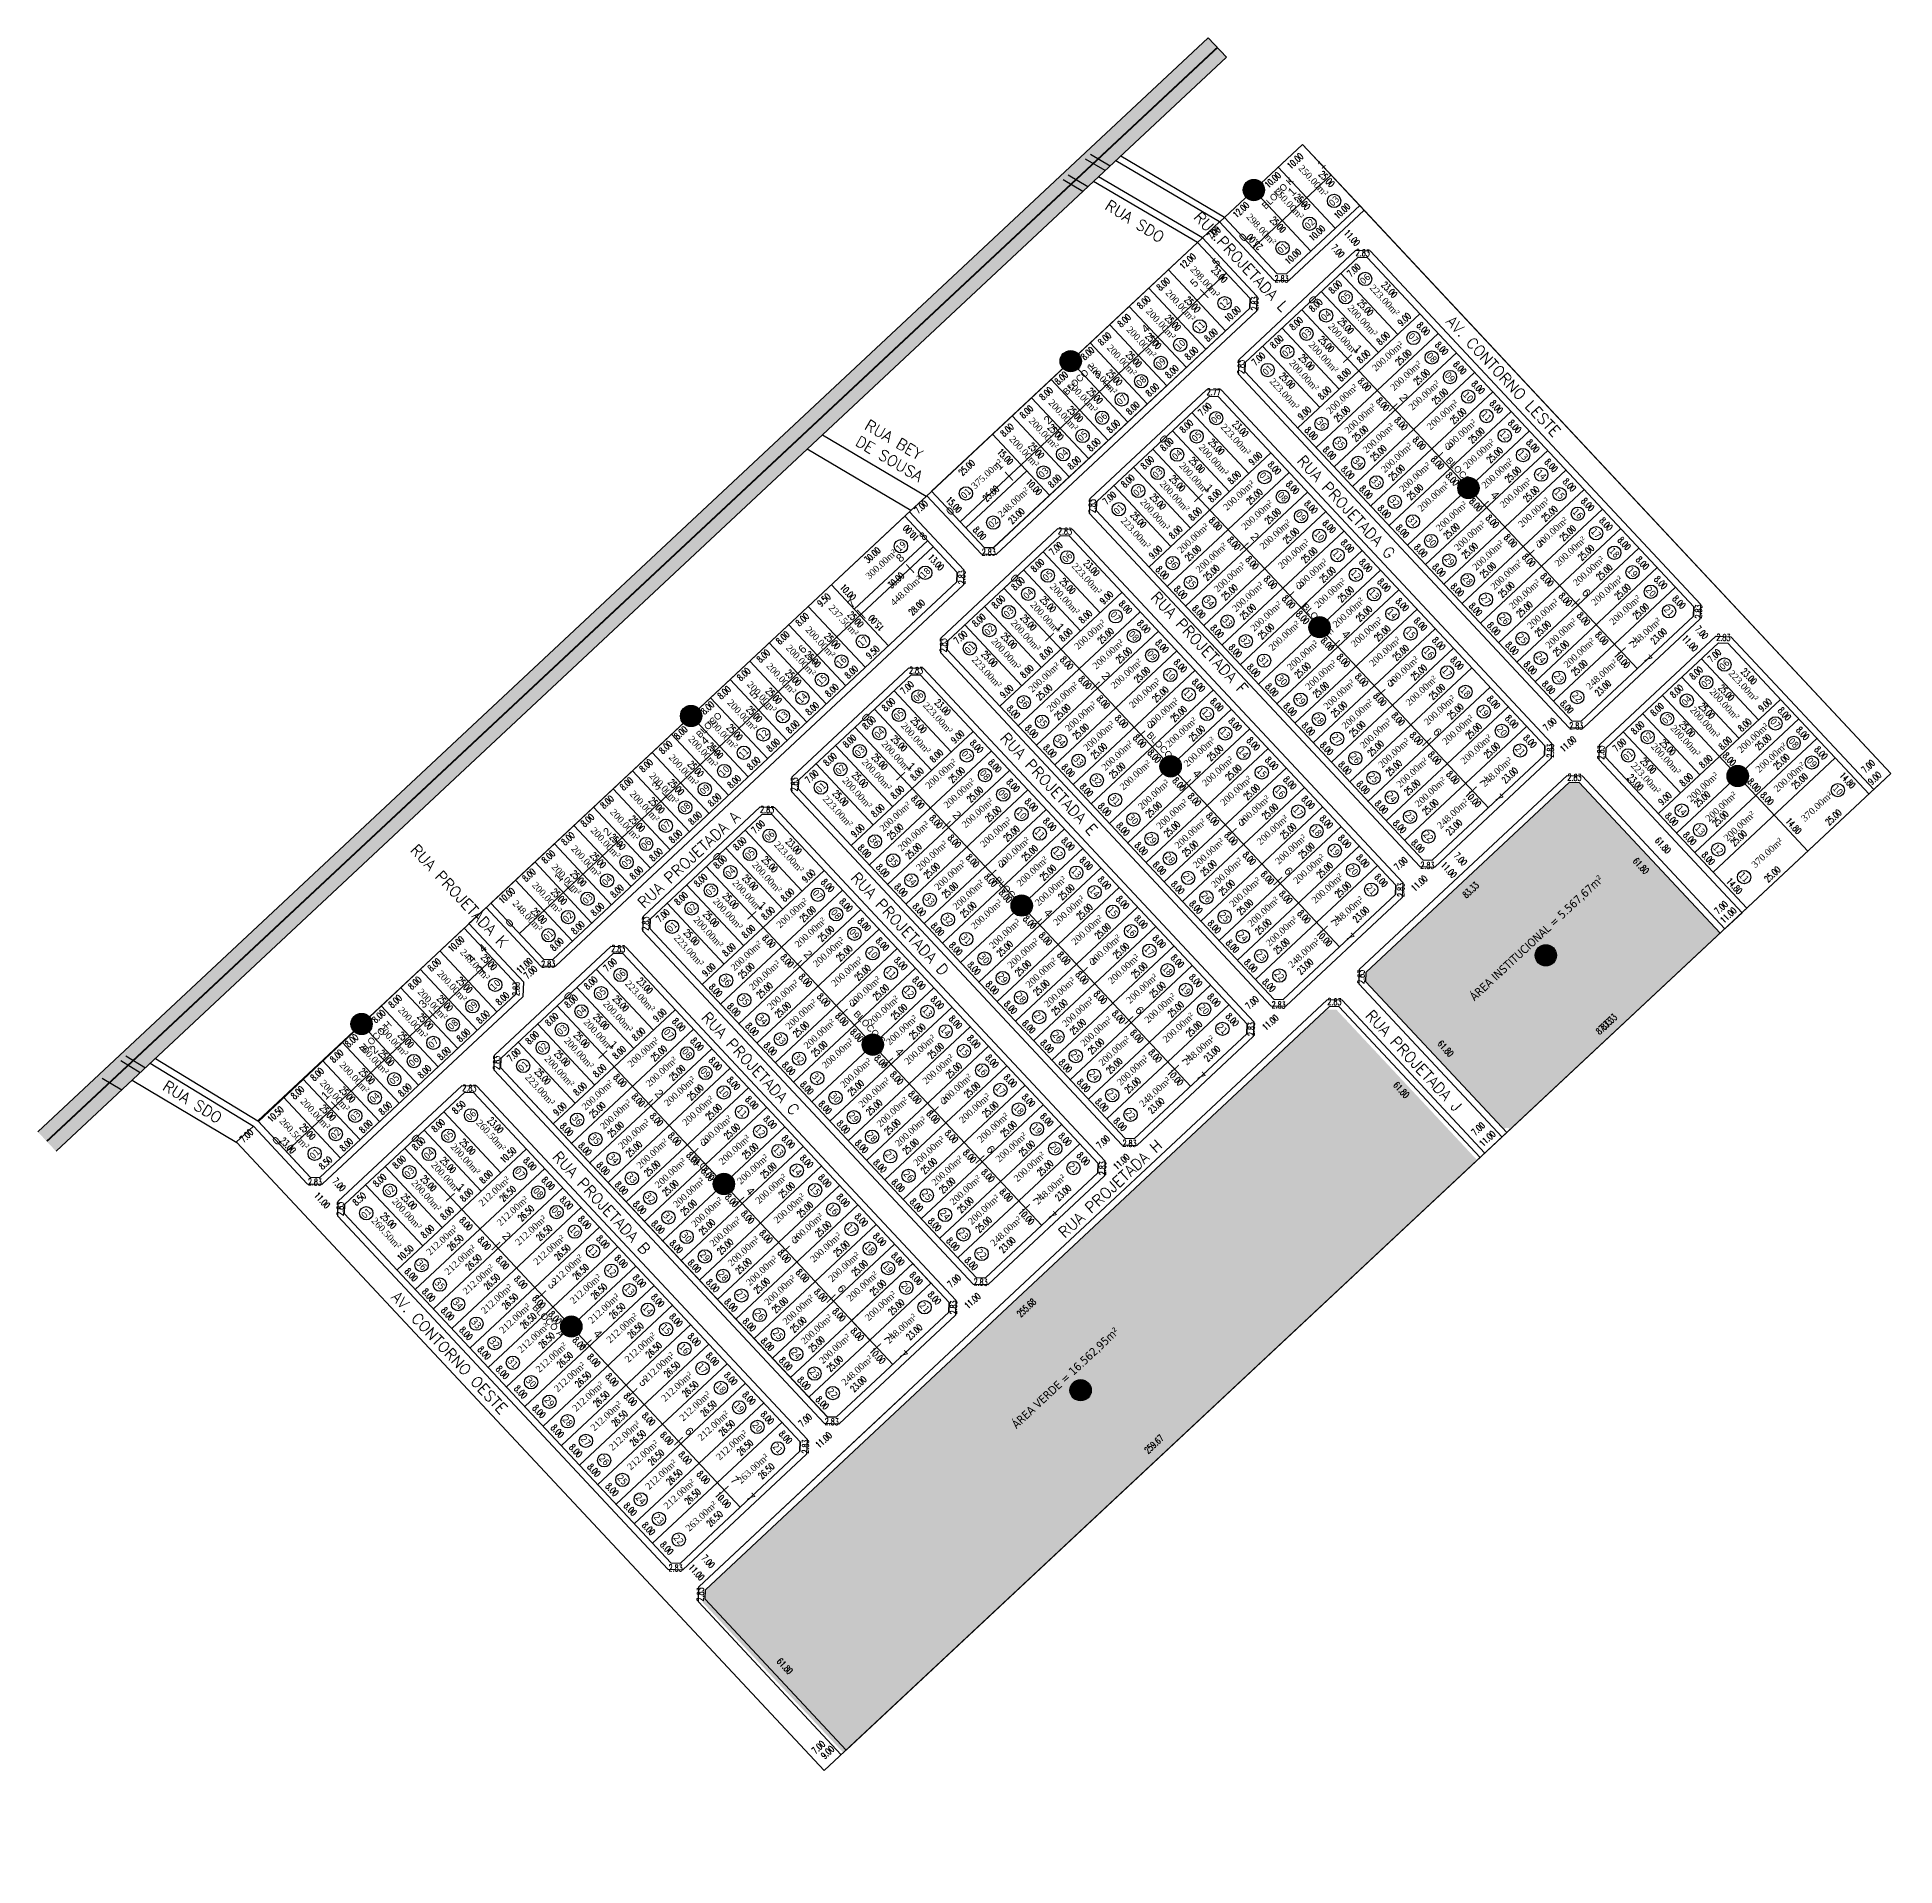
# Model space of a CAD drawing. Header units: metres. Extents: x 436314 to 439216, y 9612307 to 9615043.
# Drawn here: x 437145 to 437701, y 9614495 to 9615043 of the extents above; entities that cross this region are included whole.
import ezdxf
from ezdxf.enums import TextEntityAlignment as Align

# ---------------------------------------------------------------- set-up
doc = ezdxf.new("R2010")
doc.units = ezdxf.units.M
doc.header["$PDMODE"] = 35
doc.header["$PDSIZE"] = 0.1
doc.linetypes.add('ACAD_ISO02W100', pattern=[15, 12, -3])
doc.linetypes.add('HIDDEN', pattern=[9.525, 6.35, -3.175])
for name, color, linetype in [('ADUTORA', 90, 'Continuous'), ('AREA', 7, 'Continuous'), ('Auxiliar', 7, 'Continuous'), ('COTAS', 10, 'Continuous'), ('Eixo Acesso', 2, 'ACAD_ISO02W100'), ('Estacas', 7, 'Continuous'), ('Layer3', 1, 'Continuous'), ('M_FIO', 32, 'Continuous'), ('MEIO_FIO', 7, 'Continuous'), ('ÁREA', 7, 'Continuous')]:
    doc.layers.add(name, color=color, linetype=linetype)
doc.layers.add('Borda da Terraplenagem', color=7, linetype='Continuous', lineweight=13)
doc.layers.get('0').off()
doc.styles.add('ARIAL', font='arial.ttf')
doc.styles.add('COTAS', font='romans.shx', dxfattribs={"width": 0.7})
doc.styles.add('symplex', font='simplex.shx', dxfattribs={"bigfont": 'bigfont.shx'})
doc.styles.add('tahoma', font='tahoma.ttf')
doc.styles.add('ÁREA', font='times.ttf', dxfattribs={"height": 2})
doc.dimstyles.new('C-75', dxfattribs={"dimtxt": 2, "dimasz": 0.2, "dimexe": 0, "dimexo": 0, "dimgap": 1, "dimtad": 0, "dimzin": 4, "dimdsep": 46, "dimtxsty": 'COTAS', "dimblk1": 'BOL-COT', "dimblk2": 'BOL-COT', "dimsah": 1, "dimcen": 0.1, "dimse1": 1, "dimse2": 1, "dimsd1": 1, "dimsd2": 1, "dimclrd": 8, "dimclre": 256, "dimclrt": 256, "dimaunit": 1, "dimadec": 3, "dimazin": 0, "dimtfac": 0.5, "dimtix": 1, "dimtmove": 0, "dimatfit": 3, "dimldrblk": 'BOL-COT', "dimfxl": 1, "dimtolj": 1, "dimtzin": 0, "dimarcsym": 0})

msp = doc.modelspace()

# ---------------------------------------------------------------- texts
at = {"layer": 'ADUTORA', "color": 7, "extrusion": (0.252398, 0.100242, 0.962417), "style": 'ARIAL'}
for s, rotation, p in [('BLOCO K', 292.2866, (8774532.36, -3807001.49, 1074145.77)), ('BLOCO J', 292.2866, (8774502.61, -3806898.16, 1074232.64)), ('BLOCO G', 202.2866, (8774442.68, -3806992.41, 1074259.82)), ('BLOCO F', 202.2866, (8774417.85, -3806938.4, 1074244.58)), ('BLOCO I', 292.2866, (8774447.76, -3806793.86, 1074087.18)), ('BLOCO E', 202.2866, (8774399.27, -3806883.15, 1074228.99)), ('BLOCO D', 202.2866, (8774375.78, -3806827.01, 1074213.14)), ('BLOCO C', 202.2866, (8774354.09, -3806775.02, 1074198.47)), ('BLOCO H', 292.2866, (8774397.25, -3806639.78, 1074160.31)), ('BLOCO B', 202.2866, (8774332.08, -3806716.36, 1074181.92)), ('BLOCO A', 202.2866, (8774307.91, -3806657.84, 1074165.41))]:
    msp.add_text(s, height=2, rotation=rotation, dxfattribs=at).set_placement(p)
at = {"layer": 'Estacas', "color": 7, "linetype": 'Continuous', "lineweight": -3, "char_height": 2.4, "attachment_point": 8, "style": 'ARIAL'}
for s, insert, rotation in [('{\\C256;1}', (437530.27, 9615003.63), 43.0756), ('{\\C256;1}', (437521.51, 9614995.43), 43.0756), ('{\\C256;0}', (437506.9, 9614981.77), 43.0756), ('{\\C256;5}', (437498.86, 9614974.26), 43.0828), ('{\\C256;5}', (437492.29, 9614968.12), 43.0828), ('{\\C256;0}', (437525.94, 9614963.1), 313.072), ('{\\C256;4}', (437477.68, 9614954.46), 43.0828), ('{\\C256;1}', (437539.6, 9614948.49), 313.072), ('{\\C256;3}', (437463.07, 9614940.79), 43.0828), ('{\\C256;2}', (437553.26, 9614933.88), 313.072), ('{\\C256;2}', (437448.47, 9614927.13), 43.0828), ('{\\C256;0}', (437481.38, 9614921.43), 313.0728), ('{\\C256;3}', (437566.91, 9614919.27), 313.072), ('{\\C256;1}', (437433.86, 9614913.47), 43.0828), ('{\\C256;1}', (437495.04, 9614906.83), 313.0728), ('{\\C256;4}', (437580.57, 9614904.66), 313.072), ('{\\C256;0}', (437419.25, 9614899.81), 43.0828), ('{\\C256;8}', (437411.22, 9614892.3), 43.0678), ('{\\C256;2}', (437508.7, 9614892.22), 313.0728), ('{\\C256;5}', (437594.23, 9614890.05), 313.072), ('{\\C256;8}', (437404.28, 9614885.81), 43.0678), ('{\\C256;0}', (437436.82, 9614879.78), 313.072), ('{\\C256;3}', (437522.35, 9614877.61), 313.0728), ('{\\C256;7}', (437389.67, 9614872.16), 43.0678), ('{\\C256;6}', (437607.89, 9614875.44), 313.072), ('{\\C256;1}', (437450.48, 9614865.17), 313.072), ('{\\C256;4}', (437536.01, 9614863), 313.0728), ('{\\C256;7}', (437621.55, 9614860.83), 313.072), ('{\\C256;6}', (437375.05, 9614858.5), 43.0678), ('{\\C256;7}', (437626.33, 9614855.71), 313.072), ('{\\C256;2}', (437464.14, 9614850.56), 313.072), ('{\\C256;5}', (437549.67, 9614848.39), 313.0728), ('{\\C256;5}', (437360.44, 9614844.84), 43.0678), ('{\\C256;0}', (437392.26, 9614838.12), 313.0728), ('{\\C256;3}', (437477.8, 9614835.95), 313.072), ('{\\C256;6}', (437563.33, 9614833.78), 313.0728), ('{\\C256;4}', (437345.83, 9614831.18), 43.0678), ('{\\C256;1}', (437405.92, 9614823.51), 313.0728), ('{\\C256;4}', (437491.45, 9614821.34), 313.072), ('{\\C256;3}', (437331.22, 9614817.53), 43.0678), ('{\\C256;7}', (437576.99, 9614819.17), 313.0728), ('{\\C256;7}', (437581.77, 9614814.05), 313.0728), ('{\\C256;2}', (437316.61, 9614803.87), 43.0678), ('{\\C256;2}', (437419.58, 9614808.9), 313.0728), ('{\\C256;5}', (437505.11, 9614806.73), 313.072), ('{\\C256;0}', (437347.7, 9614796.46), 313.0734), ('{\\C256;3}', (437433.24, 9614794.29), 313.0728), ('{\\C256;1}', (437302, 9614790.21), 43.0678), ('{\\C256;6}', (437518.77, 9614792.12), 313.072), ('{\\C256;1}', (437361.36, 9614781.85), 313.0734), ('{\\C256;0}', (437287.39, 9614776.55), 43.0678), ('{\\C256;4}', (437446.89, 9614779.68), 313.0728), ('{\\C256;7}', (437532.43, 9614777.51), 313.072), ('{\\C256;7}', (437537.21, 9614772.39), 313.072), ('{\\C256;4}', (437276.07, 9614765.97), 43.0734), ('{\\C256;4}', (437279.35, 9614769.04), 43.0734), ('{\\C256;2}', (437375.02, 9614767.24), 313.0734), ('{\\C256;5}', (437460.55, 9614765.07), 313.0728), ('{\\C256;0}', (437303.14, 9614754.8), 313.0734), ('{\\C256;3}', (437261.46, 9614752.31), 43.0734), ('{\\C256;3}', (437388.68, 9614752.63), 313.0734), ('{\\C256;6}', (437474.21, 9614750.46), 313.0728), ('{\\C256;2}', (437246.85, 9614738.65), 43.0734), ('{\\C256;1}', (437316.8, 9614740.19), 313.0734), ('{\\C256;4}', (437402.34, 9614738.02), 313.0734), ('{\\C256;7}', (437487.87, 9614735.85), 313.0728), ('{\\C256;7}', (437492.65, 9614730.74), 313.0728), ('{\\C256;1}', (437232.24, 9614724.99), 43.0734), ('{\\C256;2}', (437330.46, 9614725.58), 313.0734), ('{\\C256;5}', (437415.99, 9614723.41), 313.0734), ('{\\C256;0}', (437217.63, 9614711.33), 43.0734), ('{\\C256;0}', (437257.49, 9614712.12), 313.0734), ('{\\C256;3}', (437344.12, 9614710.97), 313.0734), ('{\\C256;6}', (437429.65, 9614708.8), 313.0734), ('{\\C256;1}', (437271.15, 9614697.51), 313.0734), ('{\\C256;4}', (437357.78, 9614696.36), 313.0734), ('{\\C256;7}', (437443.31, 9614694.19), 313.0734), ('{\\C256;7}', (437448.09, 9614689.08), 313.0734), ('{\\C256;2}', (437284.8, 9614682.9), 313.0734), ('{\\C256;5}', (437371.44, 9614681.75), 313.0734), ('{\\C256;3}', (437298.46, 9614668.29), 313.0734), ('{\\C256;6}', (437385.09, 9614667.14), 313.0734), ('{\\C256;4}', (437312.12, 9614653.68), 313.0734), ('{\\C256;7}', (437398.75, 9614652.53), 313.0734), ('{\\C256;7}', (437403.53, 9614647.42), 313.0734), ('{\\C256;5}', (437325.78, 9614639.07), 313.0734), ('{\\C256;6}', (437339.44, 9614624.46), 313.0734), ('{\\C256;7}', (437353.1, 9614609.85), 313.0734), ('{\\C256;7}', (437357.88, 9614604.74), 313.0734)]:
    msp.add_mtext(s, dxfattribs=dict(at, insert=insert, rotation=rotation))

# ---------------------------------------------------------------- blocks, each defined once
blk = doc.blocks.new('Est')
at = {"const_width": 0.2}
blk.add_lwpolyline([(0, -1.2), (0, 1.2)], dxfattribs=at)
blk = doc.blocks.new('*D6')
at = {"layer": 'Defpoints', "color": 0, "transparency": 16777216}
for p in [(2652.77, 1163.43), (2652.77, 1161.55), (2660.77, 1161.55)]:
    blk.add_point(p, dxfattribs=at)
at = {"layer": 'Layer3', "transparency": 16777216, "insert": (2656.77, 1163.43), "char_height": 2, "attachment_point": 5, "rotation": 0.002, "style": 'COTAS'}
blk.add_mtext('\\A1;8.00', dxfattribs=at)
blk = doc.blocks.new('BOL-COT')
at = {"layer": 'COTAS'}
for p, q in [((-2, 0), (2, 0)), ((0, -3), (0, 3))]:
    blk.add_line(p, q, dxfattribs=at)
blk.add_circle((0, 0), 0.4, dxfattribs=at)
blk = doc.blocks.new('*D7')
at = {"layer": 'Defpoints', "color": 0, "transparency": 16777216}
for p in [(2437.27, 1163.54), (2437.27, 1161.54), (2445.77, 1161.54)]:
    blk.add_point(p, dxfattribs=at)
at = {"layer": 'Layer3', "transparency": 16777216, "insert": (2441.52, 1163.54), "char_height": 2, "attachment_point": 5, "rotation": 359.989, "style": 'COTAS'}
blk.add_mtext('\\A1;8.50', dxfattribs=at)
blk = doc.blocks.new('*D8')
at = {"layer": 'Defpoints', "color": 0, "transparency": 16777216}
for p in [(2540.77, 1164.08), (2532.77, 1161.55), (2540.77, 1161.55)]:
    blk.add_point(p, dxfattribs=at)
at = {"layer": 'Layer3', "transparency": 16777216, "insert": (2536.77, 1164.08), "char_height": 2, "attachment_point": 5, "rotation": 0.002, "style": 'COTAS'}
blk.add_mtext('\\A1;8.00', dxfattribs=at)
blk = doc.blocks.new('*D9')
at = {"layer": 'Defpoints', "color": 0, "transparency": 16777216}
for p in [(2538.65, 1186.55), (2540.77, 1186.55), (2540.77, 1161.55)]:
    blk.add_point(p, dxfattribs=at)
at = {"layer": 'Layer3', "transparency": 16777216, "insert": (2538.65, 1173.95), "char_height": 2, "attachment_point": 5, "rotation": 270.002, "style": 'COTAS'}
blk.add_mtext('\\A1;25.00', dxfattribs=at)
blk = doc.blocks.new('*D10')
at = {"layer": 'Defpoints', "color": 0, "transparency": 16777216}
for p in [(2660.77, 1163.39), (2660.77, 1161.55), (2670.27, 1161.55)]:
    blk.add_point(p, dxfattribs=at)
at = {"layer": 'Layer3', "transparency": 16777216, "insert": (2665.52, 1163.39), "char_height": 2, "attachment_point": 5, "rotation": 0.002, "style": 'COTAS'}
blk.add_mtext('\\A1;9.50', dxfattribs=at)
blk = doc.blocks.new('*D11')
at = {"layer": 'Defpoints', "color": 0, "transparency": 16777216}
for p in [(2711.26, 1186.01), (2736.26, 1186.01), (2736.26, 1184.53)]:
    blk.add_point(p, dxfattribs=at)
at = {"layer": 'Layer3', "transparency": 16777216, "insert": (2723.76, 1184.53), "char_height": 2, "attachment_point": 5, "rotation": 0.002, "style": 'COTAS'}
blk.add_mtext('\\A1;25.00', dxfattribs=at)
blk = doc.blocks.new('*D12')
at = {"layer": 'Defpoints', "color": 0, "transparency": 16777216}
for p in [(2736.27, 1173.92), (2711.27, 1171.55), (2736.27, 1171.55)]:
    blk.add_point(p, dxfattribs=at)
at = {"layer": 'Layer3', "transparency": 16777216, "insert": (2723.77, 1173.92), "char_height": 2, "attachment_point": 5, "rotation": 0.002, "style": 'COTAS'}
blk.add_mtext('\\A1;25.00', dxfattribs=at)
blk = doc.blocks.new('*D13')
at = {"layer": 'Defpoints', "color": 0, "transparency": 16777216}
for p in [(2736.27, 1163.83), (2713.27, 1161.55), (2736.27, 1161.55)]:
    blk.add_point(p, dxfattribs=at)
at = {"layer": 'Layer3', "transparency": 16777216, "insert": (2724.77, 1163.83), "char_height": 2, "attachment_point": 5, "rotation": 0.002, "style": 'COTAS'}
blk.add_mtext('\\A1;23.00', dxfattribs=at)
blk = doc.blocks.new('*D14')
at = {"layer": 'Defpoints', "color": 0, "transparency": 16777216}
for p in [(2736.27, 1186.55), (2734.43, 1171.55), (2736.27, 1171.55)]:
    blk.add_point(p, dxfattribs=at)
at = {"layer": 'Layer3', "transparency": 16777216, "insert": (2734.43, 1179.05), "char_height": 2, "attachment_point": 5, "rotation": 270.002, "style": 'COTAS'}
blk.add_mtext('\\A1;15.00', dxfattribs=at)
blk = doc.blocks.new('*D15')
at = {"layer": 'Defpoints', "color": 0, "transparency": 16777216}
for p in [(2736.4, 1171.52), (2734.51, 1161.52), (2736.4, 1161.52)]:
    blk.add_point(p, dxfattribs=at)
at = {"layer": 'Layer3', "transparency": 16777216, "insert": (2734.51, 1166.52), "char_height": 2, "attachment_point": 5, "rotation": 270.002, "style": 'COTAS'}
blk.add_mtext('\\A1;10.00', dxfattribs=at)
blk = doc.blocks.new('*D16')
at = {"layer": 'Defpoints', "color": 0, "transparency": 16777216}
for p in [(2818.27, 1163.8), (2808.27, 1161.56), (2818.27, 1161.56)]:
    blk.add_point(p, dxfattribs=at)
at = {"layer": 'Layer3', "transparency": 16777216, "insert": (2813.27, 1163.8), "char_height": 2, "attachment_point": 5, "rotation": 0.002, "style": 'COTAS'}
blk.add_mtext('\\A1;10.00', dxfattribs=at)
blk = doc.blocks.new('*D17')
at = {"layer": 'Defpoints', "color": 0, "transparency": 16777216}
for p in [(2744.27, 1163.61), (2736.27, 1161.55), (2744.27, 1161.55)]:
    blk.add_point(p, dxfattribs=at)
at = {"layer": 'Layer3', "transparency": 16777216, "insert": (2740.27, 1163.61), "char_height": 2, "attachment_point": 5, "rotation": 0.002, "style": 'COTAS'}
blk.add_mtext('\\A1;8.00', dxfattribs=at)
blk = doc.blocks.new('*D18')
at = {"layer": 'Defpoints', "color": 0, "transparency": 16777216}
for p in [(2752.27, 1163.61), (2744.27, 1161.55), (2752.27, 1161.55)]:
    blk.add_point(p, dxfattribs=at)
at = {"layer": 'Layer3', "transparency": 16777216, "insert": (2748.27, 1163.61), "char_height": 2, "attachment_point": 5, "rotation": 0.002, "style": 'COTAS'}
blk.add_mtext('\\A1;8.00', dxfattribs=at)
blk = doc.blocks.new('*D19')
at = {"layer": 'Defpoints', "color": 0, "transparency": 16777216}
for p in [(2760.27, 1163.61), (2752.27, 1161.55), (2760.27, 1161.55)]:
    blk.add_point(p, dxfattribs=at)
at = {"layer": 'Layer3', "transparency": 16777216, "insert": (2756.27, 1163.61), "char_height": 2, "attachment_point": 5, "rotation": 0.002, "style": 'COTAS'}
blk.add_mtext('\\A1;8.00', dxfattribs=at)
blk = doc.blocks.new('*D20')
at = {"layer": 'Defpoints', "color": 0, "transparency": 16777216}
for p in [(2768.27, 1163.61), (2760.27, 1161.55), (2768.27, 1161.55)]:
    blk.add_point(p, dxfattribs=at)
at = {"layer": 'Layer3', "transparency": 16777216, "insert": (2764.27, 1163.61), "char_height": 2, "attachment_point": 5, "rotation": 0.002, "style": 'COTAS'}
blk.add_mtext('\\A1;8.00', dxfattribs=at)
blk = doc.blocks.new('*D21')
at = {"layer": 'Defpoints', "color": 0, "transparency": 16777216}
for p in [(2776.27, 1163.61), (2768.27, 1161.55), (2776.27, 1161.56)]:
    blk.add_point(p, dxfattribs=at)
at = {"layer": 'Layer3', "transparency": 16777216, "insert": (2772.27, 1163.61), "char_height": 2, "attachment_point": 5, "rotation": 0.002, "style": 'COTAS'}
blk.add_mtext('\\A1;8.00', dxfattribs=at)
blk = doc.blocks.new('*D22')
at = {"layer": 'Defpoints', "color": 0, "transparency": 16777216}
for p in [(2784.27, 1163.61), (2776.27, 1161.56), (2784.27, 1161.56)]:
    blk.add_point(p, dxfattribs=at)
at = {"layer": 'Layer3', "transparency": 16777216, "insert": (2780.27, 1163.61), "char_height": 2, "attachment_point": 5, "rotation": 0.002, "style": 'COTAS'}
blk.add_mtext('\\A1;8.00', dxfattribs=at)
blk = doc.blocks.new('*D23')
at = {"layer": 'Defpoints', "color": 0, "transparency": 16777216}
for p in [(2792.27, 1163.61), (2784.27, 1161.56), (2792.27, 1161.56)]:
    blk.add_point(p, dxfattribs=at)
at = {"layer": 'Layer3', "transparency": 16777216, "insert": (2788.27, 1163.61), "char_height": 2, "attachment_point": 5, "rotation": 0.002, "style": 'COTAS'}
blk.add_mtext('\\A1;8.00', dxfattribs=at)
blk = doc.blocks.new('*D24')
at = {"layer": 'Defpoints', "color": 0, "transparency": 16777216}
for p in [(2800.27, 1163.61), (2792.27, 1161.56), (2800.27, 1161.56)]:
    blk.add_point(p, dxfattribs=at)
at = {"layer": 'Layer3', "transparency": 16777216, "insert": (2796.27, 1163.61), "char_height": 2, "attachment_point": 5, "rotation": 0.002, "style": 'COTAS'}
blk.add_mtext('\\A1;8.00', dxfattribs=at)
blk = doc.blocks.new('*D25')
at = {"layer": 'Defpoints', "color": 0, "transparency": 16777216}
for p in [(2808.27, 1163.61), (2800.27, 1161.56), (2808.27, 1161.56)]:
    blk.add_point(p, dxfattribs=at)
at = {"layer": 'Layer3', "transparency": 16777216, "insert": (2804.27, 1163.61), "char_height": 2, "attachment_point": 5, "rotation": 0.002, "style": 'COTAS'}
blk.add_mtext('\\A1;8.00', dxfattribs=at)
blk = doc.blocks.new('*D26')
at = {"layer": 'Defpoints', "color": 0, "transparency": 16777216}
for p in [(2477.76, 1150.8), (2486.26, 1150.8), (2486.26, 1148.47)]:
    blk.add_point(p, dxfattribs=at)
at = {"layer": 'Layer3', "transparency": 16777216, "insert": (2482.01, 1148.47), "char_height": 2, "attachment_point": 5, "rotation": 0.0023, "style": 'COTAS'}
blk.add_mtext('\\A1;8.50', dxfattribs=at)
blk = doc.blocks.new('*D27')
at = {"layer": 'Defpoints', "color": 0, "transparency": 16777216}
for p in [(2437.27, 1150.54), (2445.77, 1150.54), (2445.77, 1148.75)]:
    blk.add_point(p, dxfattribs=at)
at = {"layer": 'Layer3', "transparency": 16777216, "insert": (2441.52, 1148.75), "char_height": 2, "attachment_point": 5, "rotation": 0.002, "style": 'COTAS'}
blk.add_mtext('\\A1;8.50', dxfattribs=at)
blk = doc.blocks.new('*D28')
at = {"layer": 'Defpoints', "color": 0, "transparency": 16777216}
for p in [(2853.27, 1186.56), (2853.27, 1184.47), (2863.27, 1186.56)]:
    blk.add_point(p, dxfattribs=at)
at = {"layer": 'Layer3', "transparency": 16777216, "insert": (2858.27, 1184.47), "char_height": 2, "attachment_point": 5, "rotation": 0.002, "style": 'COTAS'}
blk.add_mtext('\\A1;10.00', dxfattribs=at)
blk = doc.blocks.new('*D29')
at = {"layer": 'Defpoints', "color": 0, "transparency": 16777216}
for p in [(2844.46, 1186.68), (2844.46, 1184.88), (2854.46, 1186.68)]:
    blk.add_point(p, dxfattribs=at)
at = {"layer": 'Layer3', "transparency": 16777216, "insert": (2849.46, 1184.88), "char_height": 2, "attachment_point": 5, "rotation": 0.002, "style": 'COTAS'}
blk.add_mtext('\\A1;10.00', dxfattribs=at)
blk = doc.blocks.new('*D30')
at = {"layer": 'Defpoints', "color": 0, "transparency": 16777216}
for p in [(2830.42, 1186.5), (2830.42, 1184.84), (2842.42, 1186.5)]:
    blk.add_point(p, dxfattribs=at)
at = {"layer": 'Layer3', "transparency": 16777216, "insert": (2836.42, 1184.84), "char_height": 2, "attachment_point": 5, "rotation": 359.9964, "style": 'COTAS'}
blk.add_mtext('\\A1;12.00', dxfattribs=at)
blk = doc.blocks.new('*D31')
at = {"layer": 'Defpoints', "color": 0, "transparency": 16777216}
for p in [(2853.27, 1166.01), (2853.27, 1163.92), (2863.27, 1166.01)]:
    blk.add_point(p, dxfattribs=at)
at = {"layer": 'Layer3', "transparency": 16777216, "insert": (2858.27, 1163.92), "char_height": 2, "attachment_point": 5, "rotation": 0.002, "style": 'COTAS'}
blk.add_mtext('\\A1;10.00', dxfattribs=at)
blk = doc.blocks.new('*D32')
at = {"layer": 'Defpoints', "color": 0, "transparency": 16777216}
for p in [(2843.27, 1166.01), (2843.27, 1164.22), (2853.27, 1166.01)]:
    blk.add_point(p, dxfattribs=at)
at = {"layer": 'Layer3', "transparency": 16777216, "insert": (2848.27, 1164.22), "char_height": 2, "attachment_point": 5, "rotation": 0.002, "style": 'COTAS'}
blk.add_mtext('\\A1;10.00', dxfattribs=at)
blk = doc.blocks.new('*D33')
at = {"layer": 'Defpoints', "color": 0, "transparency": 16777216}
for p in [(2833.27, 1164.02), (2833.27, 1161.56), (2843.27, 1161.56)]:
    blk.add_point(p, dxfattribs=at)
at = {"layer": 'Layer3', "transparency": 16777216, "insert": (2838.27, 1164.02), "char_height": 2, "attachment_point": 5, "rotation": 0.002, "style": 'COTAS'}
blk.add_mtext('\\A1;10.00', dxfattribs=at)
blk = doc.blocks.new('*D34')
at = {"layer": 'Defpoints', "color": 0, "transparency": 16777216}
for p in [(2644.77, 1163.43), (2644.77, 1161.55), (2652.77, 1161.55)]:
    blk.add_point(p, dxfattribs=at)
at = {"layer": 'Layer3', "transparency": 16777216, "insert": (2648.77, 1163.43), "char_height": 2, "attachment_point": 5, "rotation": 0.002, "style": 'COTAS'}
blk.add_mtext('\\A1;8.00', dxfattribs=at)
blk = doc.blocks.new('*D35')
at = {"layer": 'Defpoints', "color": 0, "transparency": 16777216}
for p in [(2636.77, 1163.43), (2636.77, 1161.55), (2644.77, 1161.55)]:
    blk.add_point(p, dxfattribs=at)
at = {"layer": 'Layer3', "transparency": 16777216, "insert": (2640.77, 1163.43), "char_height": 2, "attachment_point": 5, "rotation": 0.002, "style": 'COTAS'}
blk.add_mtext('\\A1;8.00', dxfattribs=at)
blk = doc.blocks.new('*D36')
at = {"layer": 'Defpoints', "color": 0, "transparency": 16777216}
for p in [(2628.77, 1163.43), (2628.77, 1161.55), (2636.77, 1161.55)]:
    blk.add_point(p, dxfattribs=at)
at = {"layer": 'Layer3', "transparency": 16777216, "insert": (2632.77, 1163.43), "char_height": 2, "attachment_point": 5, "rotation": 0.002, "style": 'COTAS'}
blk.add_mtext('\\A1;8.00', dxfattribs=at)
blk = doc.blocks.new('*D37')
at = {"layer": 'Defpoints', "color": 0, "transparency": 16777216}
for p in [(2620.77, 1163.43), (2620.77, 1161.55), (2628.77, 1161.55)]:
    blk.add_point(p, dxfattribs=at)
at = {"layer": 'Layer3', "transparency": 16777216, "insert": (2624.77, 1163.43), "char_height": 2, "attachment_point": 5, "rotation": 0.002, "style": 'COTAS'}
blk.add_mtext('\\A1;8.00', dxfattribs=at)
blk = doc.blocks.new('*D38')
at = {"layer": 'Defpoints', "color": 0, "transparency": 16777216}
for p in [(2612.77, 1163.43), (2612.77, 1161.55), (2620.77, 1161.55)]:
    blk.add_point(p, dxfattribs=at)
at = {"layer": 'Layer3', "transparency": 16777216, "insert": (2616.77, 1163.43), "char_height": 2, "attachment_point": 5, "rotation": 0.002, "style": 'COTAS'}
blk.add_mtext('\\A1;8.00', dxfattribs=at)
blk = doc.blocks.new('*D39')
at = {"layer": 'Defpoints', "color": 0, "transparency": 16777216}
for p in [(2604.77, 1163.43), (2604.77, 1161.55), (2612.77, 1161.55)]:
    blk.add_point(p, dxfattribs=at)
at = {"layer": 'Layer3', "transparency": 16777216, "insert": (2608.77, 1163.43), "char_height": 2, "attachment_point": 5, "rotation": 0.002, "style": 'COTAS'}
blk.add_mtext('\\A1;8.00', dxfattribs=at)
blk = doc.blocks.new('*D40')
at = {"layer": 'Defpoints', "color": 0, "transparency": 16777216}
for p in [(2596.77, 1163.43), (2596.77, 1161.55), (2604.77, 1161.55)]:
    blk.add_point(p, dxfattribs=at)
at = {"layer": 'Layer3', "transparency": 16777216, "insert": (2600.77, 1163.43), "char_height": 2, "attachment_point": 5, "rotation": 0.002, "style": 'COTAS'}
blk.add_mtext('\\A1;8.00', dxfattribs=at)
blk = doc.blocks.new('*D41')
at = {"layer": 'Defpoints', "color": 0, "transparency": 16777216}
for p in [(2588.77, 1163.43), (2588.77, 1161.55), (2596.77, 1161.55)]:
    blk.add_point(p, dxfattribs=at)
at = {"layer": 'Layer3', "transparency": 16777216, "insert": (2592.77, 1163.43), "char_height": 2, "attachment_point": 5, "rotation": 0.002, "style": 'COTAS'}
blk.add_mtext('\\A1;8.00', dxfattribs=at)
blk = doc.blocks.new('*D42')
at = {"layer": 'Defpoints', "color": 0, "transparency": 16777216}
for p in [(2580.77, 1163.43), (2580.77, 1161.55), (2588.77, 1161.55)]:
    blk.add_point(p, dxfattribs=at)
at = {"layer": 'Layer3', "transparency": 16777216, "insert": (2584.77, 1163.43), "char_height": 2, "attachment_point": 5, "rotation": 0.002, "style": 'COTAS'}
blk.add_mtext('\\A1;8.00', dxfattribs=at)
blk = doc.blocks.new('*D43')
at = {"layer": 'Defpoints', "color": 0, "transparency": 16777216}
for p in [(2572.77, 1163.43), (2572.77, 1161.55), (2580.77, 1161.55)]:
    blk.add_point(p, dxfattribs=at)
at = {"layer": 'Layer3', "transparency": 16777216, "insert": (2576.77, 1163.43), "char_height": 2, "attachment_point": 5, "rotation": 0.002, "style": 'COTAS'}
blk.add_mtext('\\A1;8.00', dxfattribs=at)
blk = doc.blocks.new('*D44')
at = {"layer": 'Defpoints', "color": 0, "transparency": 16777216}
for p in [(2564.77, 1163.43), (2564.77, 1161.55), (2572.77, 1161.55)]:
    blk.add_point(p, dxfattribs=at)
at = {"layer": 'Layer3', "transparency": 16777216, "insert": (2568.77, 1163.43), "char_height": 2, "attachment_point": 5, "rotation": 0.002, "style": 'COTAS'}
blk.add_mtext('\\A1;8.00', dxfattribs=at)
blk = doc.blocks.new('*D45')
at = {"layer": 'Defpoints', "color": 0, "transparency": 16777216}
for p in [(2556.77, 1163.43), (2556.77, 1161.55), (2564.77, 1161.55)]:
    blk.add_point(p, dxfattribs=at)
at = {"layer": 'Layer3', "transparency": 16777216, "insert": (2560.77, 1163.43), "char_height": 2, "attachment_point": 5, "rotation": 0.002, "style": 'COTAS'}
blk.add_mtext('\\A1;8.00', dxfattribs=at)
blk = doc.blocks.new('*D46')
at = {"layer": 'Defpoints', "color": 0, "transparency": 16777216}
for p in [(2548.77, 1163.43), (2548.77, 1161.55), (2556.77, 1161.55)]:
    blk.add_point(p, dxfattribs=at)
at = {"layer": 'Layer3', "transparency": 16777216, "insert": (2552.77, 1163.43), "char_height": 2, "attachment_point": 5, "rotation": 0.002, "style": 'COTAS'}
blk.add_mtext('\\A1;8.00', dxfattribs=at)
blk = doc.blocks.new('*D47')
at = {"layer": 'Defpoints', "color": 0, "transparency": 16777216}
for p in [(2540.77, 1163.43), (2540.77, 1161.55), (2548.77, 1161.55)]:
    blk.add_point(p, dxfattribs=at)
at = {"layer": 'Layer3', "transparency": 16777216, "insert": (2544.77, 1163.43), "char_height": 2, "attachment_point": 5, "rotation": 0.002, "style": 'COTAS'}
blk.add_mtext('\\A1;8.00', dxfattribs=at)
blk = doc.blocks.new('*D48')
at = {"layer": 'Defpoints', "color": 0, "transparency": 16777216}
for p in [(2863.27, 1186.56), (2861.46, 1161.56), (2863.27, 1161.56)]:
    blk.add_point(p, dxfattribs=at)
at = {"layer": 'Layer3', "transparency": 16777216, "insert": (2861.46, 1174.06), "char_height": 2, "attachment_point": 5, "rotation": 270.002, "style": 'COTAS'}
blk.add_mtext('\\A1;25.00', dxfattribs=at)
blk = doc.blocks.new('*D49')
at = {"layer": 'Defpoints', "color": 0, "transparency": 16777216}
for p in [(2853.27, 1186.56), (2851.46, 1161.56), (2853.27, 1161.56)]:
    blk.add_point(p, dxfattribs=at)
at = {"layer": 'Layer3', "transparency": 16777216, "insert": (2851.46, 1174.06), "char_height": 2, "attachment_point": 5, "rotation": 270.002, "style": 'COTAS'}
blk.add_mtext('\\A1;25.00', dxfattribs=at)
blk = doc.blocks.new('*D50')
at = {"layer": 'Defpoints', "color": 0, "transparency": 16777216}
for p in [(2843.27, 1186.56), (2841.46, 1161.56), (2843.27, 1161.56)]:
    blk.add_point(p, dxfattribs=at)
at = {"layer": 'Layer3', "transparency": 16777216, "insert": (2841.46, 1174.06), "char_height": 2, "attachment_point": 5, "rotation": 270.002, "style": 'COTAS'}
blk.add_mtext('\\A1;25.00', dxfattribs=at)
blk = doc.blocks.new('*D51')
at = {"layer": 'Defpoints', "color": 0, "transparency": 16777216}
for p in [(2820.27, 1186.56), (2818.46, 1163.56), (2820.27, 1163.56)]:
    blk.add_point(p, dxfattribs=at)
at = {"layer": 'Layer3', "transparency": 16777216, "insert": (2818.46, 1175.06), "char_height": 2, "attachment_point": 5, "rotation": 270.0025, "style": 'COTAS'}
blk.add_mtext('\\A1;23.00', dxfattribs=at)
blk = doc.blocks.new('*D52')
at = {"layer": 'Defpoints', "color": 0, "transparency": 16777216}
for p in [(2808.27, 1186.56), (2806.46, 1161.56), (2808.27, 1161.56)]:
    blk.add_point(p, dxfattribs=at)
at = {"layer": 'Layer3', "transparency": 16777216, "insert": (2806.46, 1174.06), "char_height": 2, "attachment_point": 5, "rotation": 270.002, "style": 'COTAS'}
blk.add_mtext('\\A1;25.00', dxfattribs=at)
blk = doc.blocks.new('*D53')
at = {"layer": 'Defpoints', "color": 0, "transparency": 16777216}
for p in [(2800.27, 1186.56), (2798.46, 1161.56), (2800.27, 1161.56)]:
    blk.add_point(p, dxfattribs=at)
at = {"layer": 'Layer3', "transparency": 16777216, "insert": (2798.46, 1174.06), "char_height": 2, "attachment_point": 5, "rotation": 270.002, "style": 'COTAS'}
blk.add_mtext('\\A1;25.00', dxfattribs=at)
blk = doc.blocks.new('*D54')
at = {"layer": 'Defpoints', "color": 0, "transparency": 16777216}
for p in [(2792.27, 1186.56), (2790.46, 1161.56), (2792.27, 1161.56)]:
    blk.add_point(p, dxfattribs=at)
at = {"layer": 'Layer3', "transparency": 16777216, "insert": (2790.46, 1174.06), "char_height": 2, "attachment_point": 5, "rotation": 270.002, "style": 'COTAS'}
blk.add_mtext('\\A1;25.00', dxfattribs=at)
blk = doc.blocks.new('*D55')
at = {"layer": 'Defpoints', "color": 0, "transparency": 16777216}
for p in [(2784.27, 1186.56), (2782.46, 1161.56), (2784.27, 1161.56)]:
    blk.add_point(p, dxfattribs=at)
at = {"layer": 'Layer3', "transparency": 16777216, "insert": (2782.46, 1174.06), "char_height": 2, "attachment_point": 5, "rotation": 270.002, "style": 'COTAS'}
blk.add_mtext('\\A1;25.00', dxfattribs=at)
blk = doc.blocks.new('*D56')
at = {"layer": 'Defpoints', "color": 0, "transparency": 16777216}
for p in [(2776.27, 1186.56), (2774.46, 1161.56), (2776.27, 1161.56)]:
    blk.add_point(p, dxfattribs=at)
at = {"layer": 'Layer3', "transparency": 16777216, "insert": (2774.46, 1174.06), "char_height": 2, "attachment_point": 5, "rotation": 270.002, "style": 'COTAS'}
blk.add_mtext('\\A1;25.00', dxfattribs=at)
blk = doc.blocks.new('*D57')
at = {"layer": 'Defpoints', "color": 0, "transparency": 16777216}
for p in [(2768.27, 1186.56), (2766.46, 1161.56), (2768.27, 1161.56)]:
    blk.add_point(p, dxfattribs=at)
at = {"layer": 'Layer3', "transparency": 16777216, "insert": (2766.46, 1174.06), "char_height": 2, "attachment_point": 5, "rotation": 270.002, "style": 'COTAS'}
blk.add_mtext('\\A1;25.00', dxfattribs=at)
blk = doc.blocks.new('*D58')
at = {"layer": 'Defpoints', "color": 0, "transparency": 16777216}
for p in [(2760.27, 1186.56), (2758.46, 1161.56), (2760.27, 1161.56)]:
    blk.add_point(p, dxfattribs=at)
at = {"layer": 'Layer3', "transparency": 16777216, "insert": (2758.46, 1174.06), "char_height": 2, "attachment_point": 5, "rotation": 270.002, "style": 'COTAS'}
blk.add_mtext('\\A1;25.00', dxfattribs=at)
blk = doc.blocks.new('*D59')
at = {"layer": 'Defpoints', "color": 0, "transparency": 16777216}
for p in [(2752.27, 1186.56), (2750.46, 1161.56), (2752.27, 1161.56)]:
    blk.add_point(p, dxfattribs=at)
at = {"layer": 'Layer3', "transparency": 16777216, "insert": (2750.46, 1174.06), "char_height": 2, "attachment_point": 5, "rotation": 270.002, "style": 'COTAS'}
blk.add_mtext('\\A1;25.00', dxfattribs=at)
blk = doc.blocks.new('*D60')
at = {"layer": 'Defpoints', "color": 0, "transparency": 16777216}
for p in [(2744.27, 1186.56), (2742.46, 1161.56), (2744.27, 1161.56)]:
    blk.add_point(p, dxfattribs=at)
at = {"layer": 'Layer3', "transparency": 16777216, "insert": (2742.46, 1174.06), "char_height": 2, "attachment_point": 5, "rotation": 270.002, "style": 'COTAS'}
blk.add_mtext('\\A1;25.00', dxfattribs=at)
blk = doc.blocks.new('*D61')
at = {"layer": 'Defpoints', "color": 0, "transparency": 16777216}
for p in [(2670.27, 1186.55), (2668.46, 1161.55), (2670.27, 1161.55)]:
    blk.add_point(p, dxfattribs=at)
at = {"layer": 'Layer3', "transparency": 16777216, "insert": (2668.46, 1174.05), "char_height": 2, "attachment_point": 5, "rotation": 270.002, "style": 'COTAS'}
blk.add_mtext('\\A1;25.00', dxfattribs=at)
blk = doc.blocks.new('*D62')
at = {"layer": 'Defpoints', "color": 0, "transparency": 16777216}
for p in [(2660.77, 1186.55), (2658.96, 1161.55), (2660.77, 1161.55)]:
    blk.add_point(p, dxfattribs=at)
at = {"layer": 'Layer3', "transparency": 16777216, "insert": (2658.96, 1174.05), "char_height": 2, "attachment_point": 5, "rotation": 270.002, "style": 'COTAS'}
blk.add_mtext('\\A1;25.00', dxfattribs=at)
blk = doc.blocks.new('*D63')
at = {"layer": 'Defpoints', "color": 0, "transparency": 16777216}
for p in [(2652.77, 1186.55), (2650.96, 1161.55), (2652.77, 1161.55)]:
    blk.add_point(p, dxfattribs=at)
at = {"layer": 'Layer3', "transparency": 16777216, "insert": (2650.96, 1174.05), "char_height": 2, "attachment_point": 5, "rotation": 270.002, "style": 'COTAS'}
blk.add_mtext('\\A1;25.00', dxfattribs=at)
blk = doc.blocks.new('*D64')
at = {"layer": 'Defpoints', "color": 0, "transparency": 16777216}
for p in [(2644.77, 1186.55), (2642.96, 1161.55), (2644.77, 1161.55)]:
    blk.add_point(p, dxfattribs=at)
at = {"layer": 'Layer3', "transparency": 16777216, "insert": (2642.96, 1174.05), "char_height": 2, "attachment_point": 5, "rotation": 270.002, "style": 'COTAS'}
blk.add_mtext('\\A1;25.00', dxfattribs=at)
blk = doc.blocks.new('*D65')
at = {"layer": 'Defpoints', "color": 0, "transparency": 16777216}
for p in [(2636.77, 1186.55), (2634.96, 1161.55), (2636.77, 1161.55)]:
    blk.add_point(p, dxfattribs=at)
at = {"layer": 'Layer3', "transparency": 16777216, "insert": (2634.96, 1174.05), "char_height": 2, "attachment_point": 5, "rotation": 270.002, "style": 'COTAS'}
blk.add_mtext('\\A1;25.00', dxfattribs=at)
blk = doc.blocks.new('*D66')
at = {"layer": 'Defpoints', "color": 0, "transparency": 16777216}
for p in [(2628.77, 1186.55), (2626.96, 1161.55), (2628.77, 1161.55)]:
    blk.add_point(p, dxfattribs=at)
at = {"layer": 'Layer3', "transparency": 16777216, "insert": (2626.96, 1174.05), "char_height": 2, "attachment_point": 5, "rotation": 270.002, "style": 'COTAS'}
blk.add_mtext('\\A1;25.00', dxfattribs=at)
blk = doc.blocks.new('*D67')
at = {"layer": 'Defpoints', "color": 0, "transparency": 16777216}
for p in [(2620.77, 1186.55), (2618.96, 1161.55), (2620.77, 1161.55)]:
    blk.add_point(p, dxfattribs=at)
at = {"layer": 'Layer3', "transparency": 16777216, "insert": (2618.96, 1174.05), "char_height": 2, "attachment_point": 5, "rotation": 270.002, "style": 'COTAS'}
blk.add_mtext('\\A1;25.00', dxfattribs=at)
blk = doc.blocks.new('*D68')
at = {"layer": 'Defpoints', "color": 0, "transparency": 16777216}
for p in [(2612.77, 1186.55), (2610.96, 1161.55), (2612.77, 1161.55)]:
    blk.add_point(p, dxfattribs=at)
at = {"layer": 'Layer3', "transparency": 16777216, "insert": (2610.96, 1174.05), "char_height": 2, "attachment_point": 5, "rotation": 270.002, "style": 'COTAS'}
blk.add_mtext('\\A1;25.00', dxfattribs=at)
blk = doc.blocks.new('*D69')
at = {"layer": 'Defpoints', "color": 0, "transparency": 16777216}
for p in [(2604.77, 1186.55), (2602.96, 1161.55), (2604.77, 1161.55)]:
    blk.add_point(p, dxfattribs=at)
at = {"layer": 'Layer3', "transparency": 16777216, "insert": (2602.96, 1174.05), "char_height": 2, "attachment_point": 5, "rotation": 270.002, "style": 'COTAS'}
blk.add_mtext('\\A1;25.00', dxfattribs=at)
blk = doc.blocks.new('*D70')
at = {"layer": 'Defpoints', "color": 0, "transparency": 16777216}
for p in [(2596.77, 1186.55), (2594.96, 1161.55), (2596.77, 1161.55)]:
    blk.add_point(p, dxfattribs=at)
at = {"layer": 'Layer3', "transparency": 16777216, "insert": (2594.96, 1174.05), "char_height": 2, "attachment_point": 5, "rotation": 270.002, "style": 'COTAS'}
blk.add_mtext('\\A1;25.00', dxfattribs=at)
blk = doc.blocks.new('*D71')
at = {"layer": 'Defpoints', "color": 0, "transparency": 16777216}
for p in [(2588.77, 1186.55), (2586.96, 1161.55), (2588.77, 1161.55)]:
    blk.add_point(p, dxfattribs=at)
at = {"layer": 'Layer3', "transparency": 16777216, "insert": (2586.96, 1174.05), "char_height": 2, "attachment_point": 5, "rotation": 270.002, "style": 'COTAS'}
blk.add_mtext('\\A1;25.00', dxfattribs=at)
blk = doc.blocks.new('*D72')
at = {"layer": 'Defpoints', "color": 0, "transparency": 16777216}
for p in [(2580.77, 1186.55), (2578.96, 1161.55), (2580.77, 1161.55)]:
    blk.add_point(p, dxfattribs=at)
at = {"layer": 'Layer3', "transparency": 16777216, "insert": (2578.96, 1174.05), "char_height": 2, "attachment_point": 5, "rotation": 270.002, "style": 'COTAS'}
blk.add_mtext('\\A1;25.00', dxfattribs=at)
blk = doc.blocks.new('*D73')
at = {"layer": 'Defpoints', "color": 0, "transparency": 16777216}
for p in [(2572.77, 1186.55), (2570.96, 1161.55), (2572.77, 1161.55)]:
    blk.add_point(p, dxfattribs=at)
at = {"layer": 'Layer3', "transparency": 16777216, "insert": (2570.96, 1174.05), "char_height": 2, "attachment_point": 5, "rotation": 270.002, "style": 'COTAS'}
blk.add_mtext('\\A1;25.00', dxfattribs=at)
blk = doc.blocks.new('*D74')
at = {"layer": 'Defpoints', "color": 0, "transparency": 16777216}
for p in [(2564.77, 1186.55), (2562.96, 1161.55), (2564.77, 1161.55)]:
    blk.add_point(p, dxfattribs=at)
at = {"layer": 'Layer3', "transparency": 16777216, "insert": (2562.96, 1174.05), "char_height": 2, "attachment_point": 5, "rotation": 270.002, "style": 'COTAS'}
blk.add_mtext('\\A1;25.00', dxfattribs=at)
blk = doc.blocks.new('*D75')
at = {"layer": 'Defpoints', "color": 0, "transparency": 16777216}
for p in [(2556.77, 1186.55), (2554.96, 1161.55), (2556.77, 1161.55)]:
    blk.add_point(p, dxfattribs=at)
at = {"layer": 'Layer3', "transparency": 16777216, "insert": (2554.96, 1174.05), "char_height": 2, "attachment_point": 5, "rotation": 270.002, "style": 'COTAS'}
blk.add_mtext('\\A1;25.00', dxfattribs=at)
blk = doc.blocks.new('*D76')
at = {"layer": 'Defpoints', "color": 0, "transparency": 16777216}
for p in [(2548.77, 1186.55), (2546.96, 1161.55), (2548.77, 1161.55)]:
    blk.add_point(p, dxfattribs=at)
at = {"layer": 'Layer3', "transparency": 16777216, "insert": (2546.96, 1174.05), "char_height": 2, "attachment_point": 5, "rotation": 270.002, "style": 'COTAS'}
blk.add_mtext('\\A1;25.00', dxfattribs=at)
blk = doc.blocks.new('*D77')
at = {"layer": 'Defpoints', "color": 0, "transparency": 16777216}
for p in [(2445.77, 1186.54), (2443.96, 1161.54), (2445.77, 1161.54)]:
    blk.add_point(p, dxfattribs=at)
at = {"layer": 'Layer3', "transparency": 16777216, "insert": (2443.96, 1174.04), "char_height": 2, "attachment_point": 5, "rotation": 270.002, "style": 'COTAS'}
blk.add_mtext('\\A1;25.00', dxfattribs=at)
blk = doc.blocks.new('*D78')
at = {"layer": 'Defpoints', "color": 0, "transparency": 16777216}
for p in [(2854.28, 967.56), (2852.22, 959.56), (2854.28, 959.56)]:
    blk.add_point(p, dxfattribs=at)
at = {"layer": 'Layer3', "transparency": 16777216, "insert": (2852.22, 963.56), "char_height": 2, "attachment_point": 5, "rotation": 270.002, "style": 'COTAS'}
blk.add_mtext('\\A1;8.00', dxfattribs=at)
blk = doc.blocks.new('*D79')
at = {"layer": 'Defpoints', "color": 0, "transparency": 16777216}
for p in [(2804.28, 943.56), (2804.28, 928.76), (2806.07, 928.76)]:
    blk.add_point(p, dxfattribs=at)
at = {"layer": 'Layer3', "transparency": 16777216, "insert": (2806.07, 936.16), "char_height": 2, "attachment_point": 5, "rotation": 270.002, "style": 'COTAS'}
blk.add_mtext('\\A1;14.80', dxfattribs=at)
blk = doc.blocks.new('*D80')
at = {"layer": 'Defpoints', "color": 0, "transparency": 16777216}
for p in [(2845.28, 992.56), (2843.84, 967.56), (2845.28, 967.56)]:
    blk.add_point(p, dxfattribs=at)
at = {"layer": 'Layer3', "transparency": 16777216, "insert": (2843.84, 980.11), "char_height": 2, "attachment_point": 5, "rotation": 270.002, "style": 'COTAS'}
blk.add_mtext('\\A1;25.00', dxfattribs=at)
blk = doc.blocks.new('*D81')
at = {"layer": 'Defpoints', "color": 0, "transparency": 16777216}
for p in [(2854.28, 990.56), (2852.13, 967.56), (2854.28, 967.56)]:
    blk.add_point(p, dxfattribs=at)
at = {"layer": 'Layer3', "transparency": 16777216, "insert": (2852.13, 979.06), "char_height": 2, "attachment_point": 5, "rotation": 270.002, "style": 'COTAS'}
blk.add_mtext('\\A1;23.00', dxfattribs=at)
blk = doc.blocks.new('*D82')
at = {"layer": 'Defpoints', "color": 0, "transparency": 16777216}
for p in [(2854.28, 959.56), (2852.22, 951.56), (2854.28, 951.56)]:
    blk.add_point(p, dxfattribs=at)
at = {"layer": 'Layer3', "transparency": 16777216, "insert": (2852.22, 955.56), "char_height": 2, "attachment_point": 5, "rotation": 270.002, "style": 'COTAS'}
blk.add_mtext('\\A1;8.00', dxfattribs=at)
blk = doc.blocks.new('*D83')
at = {"layer": 'Defpoints', "color": 0, "transparency": 16777216}
for p in [(2854.28, 943.56), (2852.4, 928.76), (2854.28, 928.76)]:
    blk.add_point(p, dxfattribs=at)
at = {"layer": 'Layer3', "transparency": 16777216, "insert": (2852.4, 936.16), "char_height": 2, "attachment_point": 5, "rotation": 270.002, "style": 'COTAS'}
blk.add_mtext('\\A1;14.80', dxfattribs=at)
blk = doc.blocks.new('*D84')
at = {"layer": 'Defpoints', "color": 0, "transparency": 16777216}
for p in [(2854.28, 951.56), (2852.22, 943.56), (2854.28, 943.56)]:
    blk.add_point(p, dxfattribs=at)
at = {"layer": 'Layer3', "transparency": 16777216, "insert": (2852.22, 947.56), "char_height": 2, "attachment_point": 5, "rotation": 270.002, "style": 'COTAS'}
blk.add_mtext('\\A1;8.00', dxfattribs=at)
blk = doc.blocks.new('*D85')
at = {"layer": 'Defpoints', "color": 0, "transparency": 16777216}
for p in [(2804.28, 967.56), (2804.28, 959.56), (2806.04, 959.56)]:
    blk.add_point(p, dxfattribs=at)
at = {"layer": 'Layer3', "transparency": 16777216, "insert": (2806.04, 963.56), "char_height": 2, "attachment_point": 5, "rotation": 270.002, "style": 'COTAS'}
blk.add_mtext('\\A1;8.00', dxfattribs=at)
blk = doc.blocks.new('*D86')
at = {"layer": 'Defpoints', "color": 0, "transparency": 16777216}
for p in [(2804.28, 959.66), (2804.28, 951.66), (2806.04, 951.66)]:
    blk.add_point(p, dxfattribs=at)
at = {"layer": 'Layer3', "transparency": 16777216, "insert": (2806.04, 955.66), "char_height": 2, "attachment_point": 5, "rotation": 270.002, "style": 'COTAS'}
blk.add_mtext('\\A1;8.00', dxfattribs=at)
blk = doc.blocks.new('*D87')
at = {"layer": 'Defpoints', "color": 0, "transparency": 16777216}
for p in [(2804.28, 951.56), (2804.28, 943.56), (2806.04, 943.56)]:
    blk.add_point(p, dxfattribs=at)
at = {"layer": 'Layer3', "transparency": 16777216, "insert": (2806.04, 947.56), "char_height": 2, "attachment_point": 5, "rotation": 270.002, "style": 'COTAS'}
blk.add_mtext('\\A1;8.00', dxfattribs=at)
blk = doc.blocks.new('*D88')
at = {"layer": 'Defpoints', "color": 0, "transparency": 16777216}
for p in [(2804.28, 967.56), (2813.28, 969.5), (2813.28, 967.56)]:
    blk.add_point(p, dxfattribs=at)
at = {"layer": 'Layer3', "transparency": 16777216, "insert": (2808.78, 969.5), "char_height": 2, "attachment_point": 5, "rotation": 0.002, "style": 'COTAS'}
blk.add_mtext('\\A1;9.00', dxfattribs=at)
blk = doc.blocks.new('*D89')
at = {"layer": 'Defpoints', "color": 0, "transparency": 16777216}
for p in [(2813.28, 967.56), (2821.28, 969.29), (2821.28, 967.56)]:
    blk.add_point(p, dxfattribs=at)
at = {"layer": 'Layer3', "transparency": 16777216, "insert": (2817.28, 969.29), "char_height": 2, "attachment_point": 5, "rotation": 0.002, "style": 'COTAS'}
blk.add_mtext('\\A1;8.00', dxfattribs=at)
blk = doc.blocks.new('*D90')
at = {"layer": 'Defpoints', "color": 0, "transparency": 16777216}
for p in [(2821.28, 967.56), (2829.28, 969.29), (2829.28, 967.56)]:
    blk.add_point(p, dxfattribs=at)
at = {"layer": 'Layer3', "transparency": 16777216, "insert": (2825.28, 969.29), "char_height": 2, "attachment_point": 5, "rotation": 0.002, "style": 'COTAS'}
blk.add_mtext('\\A1;8.00', dxfattribs=at)
blk = doc.blocks.new('*D91')
at = {"layer": 'Defpoints', "color": 0, "transparency": 16777216}
for p in [(2829.28, 967.56), (2837.28, 969.29), (2837.28, 967.56)]:
    blk.add_point(p, dxfattribs=at)
at = {"layer": 'Layer3', "transparency": 16777216, "insert": (2833.28, 969.29), "char_height": 2, "attachment_point": 5, "rotation": 0.002, "style": 'COTAS'}
blk.add_mtext('\\A1;8.00', dxfattribs=at)
blk = doc.blocks.new('*D92')
at = {"layer": 'Defpoints', "color": 0, "transparency": 16777216}
for p in [(2837.28, 967.56), (2845.28, 969.29), (2845.28, 967.56)]:
    blk.add_point(p, dxfattribs=at)
at = {"layer": 'Layer3', "transparency": 16777216, "insert": (2841.28, 969.29), "char_height": 2, "attachment_point": 5, "rotation": 0.002, "style": 'COTAS'}
blk.add_mtext('\\A1;8.00', dxfattribs=at)
blk = doc.blocks.new('*D93')
at = {"layer": 'Defpoints', "color": 0, "transparency": 16777216}
for p in [(2845.28, 967.56), (2854.28, 969.5), (2854.28, 967.56)]:
    blk.add_point(p, dxfattribs=at)
at = {"layer": 'Layer3', "transparency": 16777216, "insert": (2849.78, 969.5), "char_height": 2, "attachment_point": 5, "rotation": 0.002, "style": 'COTAS'}
blk.add_mtext('\\A1;9.00', dxfattribs=at)
blk = doc.blocks.new('*D94')
at = {"layer": 'Defpoints', "color": 0, "transparency": 16777216}
for p in [(2804.28, 928.76), (2829.28, 930.97), (2829.28, 928.76)]:
    blk.add_point(p, dxfattribs=at)
at = {"layer": 'Layer3', "transparency": 16777216, "insert": (2816.78, 930.97), "char_height": 2, "attachment_point": 5, "rotation": 0.002, "style": 'COTAS'}
blk.add_mtext('\\A1;25.00', dxfattribs=at)
blk = doc.blocks.new('*D95')
at = {"layer": 'Defpoints', "color": 0, "transparency": 16777216}
for p in [(2829.28, 945.77), (2804.28, 943.56), (2829.28, 943.56)]:
    blk.add_point(p, dxfattribs=at)
at = {"layer": 'Layer3', "transparency": 16777216, "insert": (2816.78, 945.77), "char_height": 2, "attachment_point": 5, "rotation": 0.002, "style": 'COTAS'}
blk.add_mtext('\\A1;25.00', dxfattribs=at)
blk = doc.blocks.new('*D96')
at = {"layer": 'Defpoints', "color": 0, "transparency": 16777216}
for p in [(2804.28, 951.56), (2829.28, 953.77), (2829.28, 951.56)]:
    blk.add_point(p, dxfattribs=at)
at = {"layer": 'Layer3', "transparency": 16777216, "insert": (2816.78, 953.77), "char_height": 2, "attachment_point": 5, "rotation": 0.002, "style": 'COTAS'}
blk.add_mtext('\\A1;25.00', dxfattribs=at)
blk = doc.blocks.new('*D97')
at = {"layer": 'Defpoints', "color": 0, "transparency": 16777216}
for p in [(2829.28, 961.77), (2804.28, 959.56), (2829.28, 959.56)]:
    blk.add_point(p, dxfattribs=at)
at = {"layer": 'Layer3', "transparency": 16777216, "insert": (2816.78, 961.77), "char_height": 2, "attachment_point": 5, "rotation": 0.002, "style": 'COTAS'}
blk.add_mtext('\\A1;25.00', dxfattribs=at)
blk = doc.blocks.new('*D98')
at = {"layer": 'Defpoints', "color": 0, "transparency": 16777216}
for p in [(2829.28, 928.76), (2854.28, 930.97), (2854.28, 928.76)]:
    blk.add_point(p, dxfattribs=at)
at = {"layer": 'Layer3', "transparency": 16777216, "insert": (2841.78, 930.97), "char_height": 2, "attachment_point": 5, "rotation": 0.002, "style": 'COTAS'}
blk.add_mtext('\\A1;25.00', dxfattribs=at)
blk = doc.blocks.new('*D99')
at = {"layer": 'Defpoints', "color": 0, "transparency": 16777216}
for p in [(2854.28, 945.77), (2829.28, 943.56), (2854.28, 943.56)]:
    blk.add_point(p, dxfattribs=at)
at = {"layer": 'Layer3', "transparency": 16777216, "insert": (2841.78, 945.77), "char_height": 2, "attachment_point": 5, "rotation": 0.002, "style": 'COTAS'}
blk.add_mtext('\\A1;25.00', dxfattribs=at)
blk = doc.blocks.new('*D100')
at = {"layer": 'Defpoints', "color": 0, "transparency": 16777216}
for p in [(2829.28, 951.56), (2854.28, 953.77), (2854.28, 951.56)]:
    blk.add_point(p, dxfattribs=at)
at = {"layer": 'Layer3', "transparency": 16777216, "insert": (2841.78, 953.77), "char_height": 2, "attachment_point": 5, "rotation": 0.002, "style": 'COTAS'}
blk.add_mtext('\\A1;25.00', dxfattribs=at)
blk = doc.blocks.new('*D101')
at = {"layer": 'Defpoints', "color": 0, "transparency": 16777216}
for p in [(2854.28, 961.77), (2829.28, 959.56), (2854.28, 959.56)]:
    blk.add_point(p, dxfattribs=at)
at = {"layer": 'Layer3', "transparency": 16777216, "insert": (2841.78, 961.77), "char_height": 2, "attachment_point": 5, "rotation": 0.002, "style": 'COTAS'}
blk.add_mtext('\\A1;25.00', dxfattribs=at)
blk = doc.blocks.new('*D102')
at = {"layer": 'Defpoints', "color": 0, "transparency": 16777216}
for p in [(2837.28, 992.56), (2835.84, 967.56), (2837.28, 967.56)]:
    blk.add_point(p, dxfattribs=at)
at = {"layer": 'Layer3', "transparency": 16777216, "insert": (2835.84, 980.11), "char_height": 2, "attachment_point": 5, "rotation": 270.002, "style": 'COTAS'}
blk.add_mtext('\\A1;25.00', dxfattribs=at)
blk = doc.blocks.new('*D103')
at = {"layer": 'Defpoints', "color": 0, "transparency": 16777216}
for p in [(2829.28, 992.56), (2827.84, 967.56), (2829.28, 967.56)]:
    blk.add_point(p, dxfattribs=at)
at = {"layer": 'Layer3', "transparency": 16777216, "insert": (2827.84, 980.11), "char_height": 2, "attachment_point": 5, "rotation": 270.002, "style": 'COTAS'}
blk.add_mtext('\\A1;25.00', dxfattribs=at)
blk = doc.blocks.new('*D104')
at = {"layer": 'Defpoints', "color": 0, "transparency": 16777216}
for p in [(2821.28, 992.56), (2819.84, 967.56), (2821.28, 967.56)]:
    blk.add_point(p, dxfattribs=at)
at = {"layer": 'Layer3', "transparency": 16777216, "insert": (2819.84, 980.11), "char_height": 2, "attachment_point": 5, "rotation": 270.002, "style": 'COTAS'}
blk.add_mtext('\\A1;25.00', dxfattribs=at)
blk = doc.blocks.new('*D105')
at = {"layer": 'Defpoints', "color": 0, "transparency": 16777216}
for p in [(2813.28, 992.56), (2811.84, 967.56), (2813.28, 967.56)]:
    blk.add_point(p, dxfattribs=at)
at = {"layer": 'Layer3', "transparency": 16777216, "insert": (2811.84, 980.11), "char_height": 2, "attachment_point": 5, "rotation": 270.002, "style": 'COTAS'}
blk.add_mtext('\\A1;25.00', dxfattribs=at)
blk = doc.blocks.new('*D106')
at = {"layer": 'Defpoints', "color": 0, "transparency": 16777216}
for p in [(2821.28, 990.57), (2813.28, 988.83), (2821.28, 988.83)]:
    blk.add_point(p, dxfattribs=at)
at = {"layer": 'Layer3', "transparency": 16777216, "insert": (2817.28, 990.56), "char_height": 2, "attachment_point": 5, "rotation": 0.002, "style": 'COTAS'}
blk.add_mtext('\\A1;8.00', dxfattribs=at)
blk = doc.blocks.new('*D107')
at = {"layer": 'Defpoints', "color": 0, "transparency": 16777216}
for p in [(2829.28, 990.57), (2821.28, 988.83), (2829.28, 988.83)]:
    blk.add_point(p, dxfattribs=at)
at = {"layer": 'Layer3', "transparency": 16777216, "insert": (2825.28, 990.57), "char_height": 2, "attachment_point": 5, "rotation": 0.002, "style": 'COTAS'}
blk.add_mtext('\\A1;8.00', dxfattribs=at)
blk = doc.blocks.new('*D108')
at = {"layer": 'Defpoints', "color": 0, "transparency": 16777216}
for p in [(2837.28, 990.57), (2829.28, 988.83), (2837.28, 988.83)]:
    blk.add_point(p, dxfattribs=at)
at = {"layer": 'Layer3', "transparency": 16777216, "insert": (2833.28, 990.57), "char_height": 2, "attachment_point": 5, "rotation": 0.002, "style": 'COTAS'}
blk.add_mtext('\\A1;8.00', dxfattribs=at)
blk = doc.blocks.new('*D109')
at = {"layer": 'Defpoints', "color": 0, "transparency": 16777216}
for p in [(2845.28, 990.57), (2837.28, 988.83), (2845.28, 988.83)]:
    blk.add_point(p, dxfattribs=at)
at = {"layer": 'Layer3', "transparency": 16777216, "insert": (2841.28, 990.57), "char_height": 2, "attachment_point": 5, "rotation": 0.002, "style": 'COTAS'}
blk.add_mtext('\\A1;8.00', dxfattribs=at)
blk = doc.blocks.new('*D110')
at = {"layer": 'Defpoints', "color": 0, "transparency": 16777216}
for p in [(2845.28, 992.56), (2852.28, 992.56), (2852.28, 990.63)]:
    blk.add_point(p, dxfattribs=at)
at = {"layer": 'Layer3', "transparency": 16777216, "insert": (2848.78, 990.63), "char_height": 2, "attachment_point": 5, "rotation": 0.002, "style": 'COTAS'}
blk.add_mtext('\\A1;7.00', dxfattribs=at)
blk = doc.blocks.new('*D111')
at = {"layer": 'Defpoints', "color": 0, "transparency": 16777216}
for p in [(2806.28, 992.57), (2806.28, 990.46), (2813.28, 992.56)]:
    blk.add_point(p, dxfattribs=at)
at = {"layer": 'Layer3', "transparency": 16777216, "insert": (2809.78, 990.46), "char_height": 2, "attachment_point": 5, "rotation": 359.9121, "style": 'COTAS'}
blk.add_mtext('\\A1;7.00', dxfattribs=at)
blk = doc.blocks.new('*D112')
at = {"layer": 'Defpoints', "color": 0, "transparency": 16777216}
for p in [(2833, 968.94), (2830.94, 960.94), (2833, 960.94)]:
    blk.add_point(p, dxfattribs=at)
at = {"layer": 'Layer3', "transparency": 16777216, "insert": (2830.94, 964.94), "char_height": 2, "attachment_point": 5, "rotation": 270.002, "style": 'COTAS'}
blk.add_mtext('\\A1;8.00', dxfattribs=at)
blk = doc.blocks.new('*D113')
at = {"layer": 'Defpoints', "color": 0, "transparency": 16777216}
for p in [(2833.1, 958.17), (2831.04, 950.17), (2833.1, 950.17)]:
    blk.add_point(p, dxfattribs=at)
at = {"layer": 'Layer3', "transparency": 16777216, "insert": (2831.04, 954.17), "char_height": 2, "attachment_point": 5, "rotation": 270.002, "style": 'COTAS'}
blk.add_mtext('\\A1;8.00', dxfattribs=at)
blk = doc.blocks.new('*D114')
at = {"layer": 'Defpoints', "color": 0, "transparency": 16777216}
for p in [(2833.16, 944.6), (2831.27, 929.8), (2833.16, 929.8)]:
    blk.add_point(p, dxfattribs=at)
at = {"layer": 'Layer3', "transparency": 16777216, "insert": (2831.27, 937.2), "char_height": 2, "attachment_point": 5, "rotation": 270.002, "style": 'COTAS'}
blk.add_mtext('\\A1;14.80', dxfattribs=at)
blk = doc.blocks.new('*D115')
at = {"layer": 'Defpoints', "color": 0, "transparency": 16777216}
for p in [(2833.16, 952.6), (2831.1, 944.6), (2833.16, 944.6)]:
    blk.add_point(p, dxfattribs=at)
at = {"layer": 'Layer3', "transparency": 16777216, "insert": (2831.1, 948.6), "char_height": 2, "attachment_point": 5, "rotation": 270.002, "style": 'COTAS'}
blk.add_mtext('\\A1;8.00', dxfattribs=at)
blk = doc.blocks.new('*D116')
at = {"layer": 'Defpoints', "color": 0, "transparency": 16777216}
for p in [(2435.56, 1125.55), (2435.56, 1117.55), (2437.36, 1117.55)]:
    blk.add_point(p, dxfattribs=at)
at = {"layer": 'Layer3', "transparency": 16777216, "insert": (2437.36, 1121.55), "char_height": 2, "attachment_point": 5, "rotation": 270.002, "style": 'COTAS'}
blk.add_mtext('\\A1;8.00', dxfattribs=at)
blk = doc.blocks.new('*D117')
at = {"layer": 'Defpoints', "color": 0, "transparency": 16777216}
for p in [(2488.27, 1125.54), (2485.99, 1117.54), (2488.27, 1117.54)]:
    blk.add_point(p, dxfattribs=at)
at = {"layer": 'Layer3', "transparency": 16777216, "insert": (2485.99, 1121.54), "char_height": 2, "attachment_point": 5, "rotation": 270.002, "style": 'COTAS'}
blk.add_mtext('\\A1;8.00', dxfattribs=at)
blk = doc.blocks.new('*D118')
at = {"layer": 'Defpoints', "color": 0, "transparency": 16777216}
for p in [(2435.27, 1125.54), (2445.77, 1127.51), (2445.77, 1125.54)]:
    blk.add_point(p, dxfattribs=at)
at = {"layer": 'Layer3', "transparency": 16777216, "insert": (2440.52, 1127.51), "char_height": 2, "attachment_point": 5, "rotation": 0.002, "style": 'COTAS'}
blk.add_mtext('\\A1;10.50', dxfattribs=at)
blk = doc.blocks.new('*D119')
at = {"layer": 'Defpoints', "color": 0, "transparency": 16777216}
for p in [(2445.77, 1125.54), (2453.77, 1127.7), (2453.77, 1125.54)]:
    blk.add_point(p, dxfattribs=at)
at = {"layer": 'Layer3', "transparency": 16777216, "insert": (2449.77, 1127.7), "char_height": 2, "attachment_point": 5, "rotation": 0.0018, "style": 'COTAS'}
blk.add_mtext('\\A1;8.00', dxfattribs=at)
blk = doc.blocks.new('*D120')
at = {"layer": 'Defpoints', "color": 0, "transparency": 16777216}
for p in [(2453.77, 1125.54), (2461.77, 1127.7), (2461.77, 1125.54)]:
    blk.add_point(p, dxfattribs=at)
at = {"layer": 'Layer3', "transparency": 16777216, "insert": (2457.77, 1127.7), "char_height": 2, "attachment_point": 5, "rotation": 0.0018, "style": 'COTAS'}
blk.add_mtext('\\A1;8.00', dxfattribs=at)
blk = doc.blocks.new('*D121')
at = {"layer": 'Defpoints', "color": 0, "transparency": 16777216}
for p in [(2461.77, 1125.54), (2469.77, 1127.7), (2469.77, 1125.54)]:
    blk.add_point(p, dxfattribs=at)
at = {"layer": 'Layer3', "transparency": 16777216, "insert": (2465.77, 1127.7), "char_height": 2, "attachment_point": 5, "rotation": 0.0018, "style": 'COTAS'}
blk.add_mtext('\\A1;8.00', dxfattribs=at)
blk = doc.blocks.new('*D122')
at = {"layer": 'Defpoints', "color": 0, "transparency": 16777216}
for p in [(2469.77, 1125.54), (2477.77, 1127.7), (2477.77, 1125.54)]:
    blk.add_point(p, dxfattribs=at)
at = {"layer": 'Layer3', "transparency": 16777216, "insert": (2473.77, 1127.7), "char_height": 2, "attachment_point": 5, "rotation": 0.0018, "style": 'COTAS'}
blk.add_mtext('\\A1;8.00', dxfattribs=at)
blk = doc.blocks.new('*D123')
at = {"layer": 'Defpoints', "color": 0, "transparency": 16777216}
for p in [(2477.77, 1125.54), (2488.27, 1127.93), (2488.27, 1125.54)]:
    blk.add_point(p, dxfattribs=at)
at = {"layer": 'Layer3', "transparency": 16777216, "insert": (2483.02, 1127.93), "char_height": 2, "attachment_point": 5, "rotation": 0.002, "style": 'COTAS'}
blk.add_mtext('\\A1;10.50', dxfattribs=at)
blk = doc.blocks.new('*D124')
at = {"layer": 'Defpoints', "color": 0, "transparency": 16777216}
for p in [(2435.27, 1117.54), (2435.27, 1109.54), (2437.07, 1109.54)]:
    blk.add_point(p, dxfattribs=at)
at = {"layer": 'Layer3', "transparency": 16777216, "insert": (2437.07, 1113.54), "char_height": 2, "attachment_point": 5, "rotation": 270.002, "style": 'COTAS'}
blk.add_mtext('\\A1;8.00', dxfattribs=at)
blk = doc.blocks.new('*D125')
at = {"layer": 'Defpoints', "color": 0, "transparency": 16777216}
for p in [(2435.56, 1109.55), (2435.57, 1101.55), (2437.36, 1101.55)]:
    blk.add_point(p, dxfattribs=at)
at = {"layer": 'Layer3', "transparency": 16777216, "insert": (2437.36, 1105.55), "char_height": 2, "attachment_point": 5, "rotation": 270.002, "style": 'COTAS'}
blk.add_mtext('\\A1;8.00', dxfattribs=at)
blk = doc.blocks.new('*D126')
at = {"layer": 'Defpoints', "color": 0, "transparency": 16777216}
for p in [(2435.57, 1101.55), (2435.57, 1093.55), (2437.36, 1093.55)]:
    blk.add_point(p, dxfattribs=at)
at = {"layer": 'Layer3', "transparency": 16777216, "insert": (2437.36, 1097.55), "char_height": 2, "attachment_point": 5, "rotation": 270.002, "style": 'COTAS'}
blk.add_mtext('\\A1;8.00', dxfattribs=at)
blk = doc.blocks.new('*D127')
at = {"layer": 'Defpoints', "color": 0, "transparency": 16777216}
for p in [(2435.57, 1093.55), (2435.57, 1085.55), (2437.36, 1085.55)]:
    blk.add_point(p, dxfattribs=at)
at = {"layer": 'Layer3', "transparency": 16777216, "insert": (2437.36, 1089.55), "char_height": 2, "attachment_point": 5, "rotation": 270.002, "style": 'COTAS'}
blk.add_mtext('\\A1;8.00', dxfattribs=at)
blk = doc.blocks.new('*D128')
at = {"layer": 'Defpoints', "color": 0, "transparency": 16777216}
for p in [(2435.57, 1085.55), (2435.57, 1077.55), (2437.36, 1077.55)]:
    blk.add_point(p, dxfattribs=at)
at = {"layer": 'Layer3', "transparency": 16777216, "insert": (2437.36, 1081.55), "char_height": 2, "attachment_point": 5, "rotation": 270.002, "style": 'COTAS'}
blk.add_mtext('\\A1;8.00', dxfattribs=at)
blk = doc.blocks.new('*D129')
at = {"layer": 'Defpoints', "color": 0, "transparency": 16777216}
for p in [(2435.57, 1077.55), (2435.57, 1069.55), (2437.36, 1069.55)]:
    blk.add_point(p, dxfattribs=at)
at = {"layer": 'Layer3', "transparency": 16777216, "insert": (2437.36, 1073.55), "char_height": 2, "attachment_point": 5, "rotation": 270.002, "style": 'COTAS'}
blk.add_mtext('\\A1;8.00', dxfattribs=at)
blk = doc.blocks.new('*D130')
at = {"layer": 'Defpoints', "color": 0, "transparency": 16777216}
for p in [(2435.57, 1069.55), (2435.57, 1061.55), (2437.36, 1061.55)]:
    blk.add_point(p, dxfattribs=at)
at = {"layer": 'Layer3', "transparency": 16777216, "insert": (2437.36, 1065.55), "char_height": 2, "attachment_point": 5, "rotation": 270.002, "style": 'COTAS'}
blk.add_mtext('\\A1;8.00', dxfattribs=at)
blk = doc.blocks.new('*D131')
at = {"layer": 'Defpoints', "color": 0, "transparency": 16777216}
for p in [(2435.57, 1061.48), (2435.57, 1053.48), (2437.36, 1053.48)]:
    blk.add_point(p, dxfattribs=at)
at = {"layer": 'Layer3', "transparency": 16777216, "insert": (2437.36, 1057.48), "char_height": 2, "attachment_point": 5, "rotation": 270.002, "style": 'COTAS'}
blk.add_mtext('\\A1;8.00', dxfattribs=at)
blk = doc.blocks.new('*D132')
at = {"layer": 'Defpoints', "color": 0, "transparency": 16777216}
for p in [(2435.57, 1053.48), (2435.57, 1045.48), (2437.36, 1045.48)]:
    blk.add_point(p, dxfattribs=at)
at = {"layer": 'Layer3', "transparency": 16777216, "insert": (2437.36, 1049.48), "char_height": 2, "attachment_point": 5, "rotation": 270.002, "style": 'COTAS'}
blk.add_mtext('\\A1;8.00', dxfattribs=at)
blk = doc.blocks.new('*D133')
at = {"layer": 'Defpoints', "color": 0, "transparency": 16777216}
for p in [(2435.57, 1045.48), (2435.57, 1037.48), (2437.36, 1037.48)]:
    blk.add_point(p, dxfattribs=at)
at = {"layer": 'Layer3', "transparency": 16777216, "insert": (2437.36, 1041.48), "char_height": 2, "attachment_point": 5, "rotation": 270.002, "style": 'COTAS'}
blk.add_mtext('\\A1;8.00', dxfattribs=at)
blk = doc.blocks.new('*D134')
at = {"layer": 'Defpoints', "color": 0, "transparency": 16777216}
for p in [(2435.57, 1037.55), (2435.57, 1029.55), (2437.36, 1029.55)]:
    blk.add_point(p, dxfattribs=at)
at = {"layer": 'Layer3', "transparency": 16777216, "insert": (2437.36, 1033.55), "char_height": 2, "attachment_point": 5, "rotation": 270.002, "style": 'COTAS'}
blk.add_mtext('\\A1;8.00', dxfattribs=at)
blk = doc.blocks.new('*D135')
at = {"layer": 'Defpoints', "color": 0, "transparency": 16777216}
for p in [(2435.57, 1029.55), (2435.57, 1021.55), (2437.36, 1021.55)]:
    blk.add_point(p, dxfattribs=at)
at = {"layer": 'Layer3', "transparency": 16777216, "insert": (2437.36, 1025.55), "char_height": 2, "attachment_point": 5, "rotation": 270.002, "style": 'COTAS'}
blk.add_mtext('\\A1;8.00', dxfattribs=at)
blk = doc.blocks.new('*D136')
at = {"layer": 'Defpoints', "color": 0, "transparency": 16777216}
for p in [(2435.57, 1021.55), (2435.57, 1013.55), (2437.36, 1013.55)]:
    blk.add_point(p, dxfattribs=at)
at = {"layer": 'Layer3', "transparency": 16777216, "insert": (2437.36, 1017.55), "char_height": 2, "attachment_point": 5, "rotation": 270.002, "style": 'COTAS'}
blk.add_mtext('\\A1;8.00', dxfattribs=at)
blk = doc.blocks.new('*D137')
at = {"layer": 'Defpoints', "color": 0, "transparency": 16777216}
for p in [(2435.57, 1013.55), (2435.57, 1005.55), (2437.36, 1005.55)]:
    blk.add_point(p, dxfattribs=at)
at = {"layer": 'Layer3', "transparency": 16777216, "insert": (2437.36, 1009.55), "char_height": 2, "attachment_point": 5, "rotation": 270.002, "style": 'COTAS'}
blk.add_mtext('\\A1;8.00', dxfattribs=at)
blk = doc.blocks.new('*D138')
at = {"layer": 'Defpoints', "color": 0, "transparency": 16777216}
for p in [(2488.27, 1117.54), (2485.99, 1109.54), (2488.27, 1109.54)]:
    blk.add_point(p, dxfattribs=at)
at = {"layer": 'Layer3', "transparency": 16777216, "insert": (2485.99, 1113.54), "char_height": 2, "attachment_point": 5, "rotation": 270.002, "style": 'COTAS'}
blk.add_mtext('\\A1;8.00', dxfattribs=at)
blk = doc.blocks.new('*D139')
at = {"layer": 'Defpoints', "color": 0, "transparency": 16777216}
for p in [(2488.27, 1109.54), (2485.99, 1101.54), (2488.27, 1101.54)]:
    blk.add_point(p, dxfattribs=at)
at = {"layer": 'Layer3', "transparency": 16777216, "insert": (2485.99, 1105.54), "char_height": 2, "attachment_point": 5, "rotation": 270.002, "style": 'COTAS'}
blk.add_mtext('\\A1;8.00', dxfattribs=at)
blk = doc.blocks.new('*D140')
at = {"layer": 'Defpoints', "color": 0, "transparency": 16777216}
for p in [(2488.27, 1101.54), (2485.99, 1093.54), (2488.27, 1093.54)]:
    blk.add_point(p, dxfattribs=at)
at = {"layer": 'Layer3', "transparency": 16777216, "insert": (2485.99, 1097.54), "char_height": 2, "attachment_point": 5, "rotation": 270.002, "style": 'COTAS'}
blk.add_mtext('\\A1;8.00', dxfattribs=at)
blk = doc.blocks.new('*D141')
at = {"layer": 'Defpoints', "color": 0, "transparency": 16777216}
for p in [(2488.27, 1093.54), (2486, 1085.54), (2488.28, 1085.54)]:
    blk.add_point(p, dxfattribs=at)
at = {"layer": 'Layer3', "transparency": 16777216, "insert": (2486, 1089.54), "char_height": 2, "attachment_point": 5, "rotation": 270.002, "style": 'COTAS'}
blk.add_mtext('\\A1;8.00', dxfattribs=at)
blk = doc.blocks.new('*D142')
at = {"layer": 'Defpoints', "color": 0, "transparency": 16777216}
for p in [(2488.28, 1085.54), (2486, 1077.54), (2488.28, 1077.54)]:
    blk.add_point(p, dxfattribs=at)
at = {"layer": 'Layer3', "transparency": 16777216, "insert": (2486, 1081.54), "char_height": 2, "attachment_point": 5, "rotation": 270.002, "style": 'COTAS'}
blk.add_mtext('\\A1;8.00', dxfattribs=at)
blk = doc.blocks.new('*D143')
at = {"layer": 'Defpoints', "color": 0, "transparency": 16777216}
for p in [(2488.28, 1077.54), (2486, 1069.54), (2488.28, 1069.54)]:
    blk.add_point(p, dxfattribs=at)
at = {"layer": 'Layer3', "transparency": 16777216, "insert": (2486, 1073.54), "char_height": 2, "attachment_point": 5, "rotation": 270.002, "style": 'COTAS'}
blk.add_mtext('\\A1;8.00', dxfattribs=at)
blk = doc.blocks.new('*D144')
at = {"layer": 'Defpoints', "color": 0, "transparency": 16777216}
for p in [(2488.28, 1069.54), (2486, 1061.54), (2488.28, 1061.54)]:
    blk.add_point(p, dxfattribs=at)
at = {"layer": 'Layer3', "transparency": 16777216, "insert": (2486, 1065.54), "char_height": 2, "attachment_point": 5, "rotation": 270.002, "style": 'COTAS'}
blk.add_mtext('\\A1;8.00', dxfattribs=at)
blk = doc.blocks.new('*D145')
at = {"layer": 'Defpoints', "color": 0, "transparency": 16777216}
for p in [(2488.28, 1061.54), (2486, 1053.54), (2488.28, 1053.54)]:
    blk.add_point(p, dxfattribs=at)
at = {"layer": 'Layer3', "transparency": 16777216, "insert": (2486, 1057.54), "char_height": 2, "attachment_point": 5, "rotation": 270.002, "style": 'COTAS'}
blk.add_mtext('\\A1;8.00', dxfattribs=at)
blk = doc.blocks.new('*D146')
at = {"layer": 'Defpoints', "color": 0, "transparency": 16777216}
for p in [(2488.28, 1053.54), (2486, 1045.54), (2488.28, 1045.54)]:
    blk.add_point(p, dxfattribs=at)
at = {"layer": 'Layer3', "transparency": 16777216, "insert": (2486, 1049.54), "char_height": 2, "attachment_point": 5, "rotation": 270.002, "style": 'COTAS'}
blk.add_mtext('\\A1;8.00', dxfattribs=at)
blk = doc.blocks.new('*D147')
at = {"layer": 'Defpoints', "color": 0, "transparency": 16777216}
for p in [(2488.28, 1045.54), (2486, 1037.54), (2488.28, 1037.54)]:
    blk.add_point(p, dxfattribs=at)
at = {"layer": 'Layer3', "transparency": 16777216, "insert": (2486, 1041.54), "char_height": 2, "attachment_point": 5, "rotation": 270.002, "style": 'COTAS'}
blk.add_mtext('\\A1;8.00', dxfattribs=at)
blk = doc.blocks.new('*D148')
at = {"layer": 'Defpoints', "color": 0, "transparency": 16777216}
for p in [(2488.28, 1037.54), (2486, 1029.54), (2488.28, 1029.54)]:
    blk.add_point(p, dxfattribs=at)
at = {"layer": 'Layer3', "transparency": 16777216, "insert": (2486, 1033.54), "char_height": 2, "attachment_point": 5, "rotation": 270.002, "style": 'COTAS'}
blk.add_mtext('\\A1;8.00', dxfattribs=at)
blk = doc.blocks.new('*D149')
at = {"layer": 'Defpoints', "color": 0, "transparency": 16777216}
for p in [(2488.28, 1029.54), (2486, 1021.54), (2488.28, 1021.54)]:
    blk.add_point(p, dxfattribs=at)
at = {"layer": 'Layer3', "transparency": 16777216, "insert": (2486, 1025.54), "char_height": 2, "attachment_point": 5, "rotation": 270.002, "style": 'COTAS'}
blk.add_mtext('\\A1;8.00', dxfattribs=at)
blk = doc.blocks.new('*D150')
at = {"layer": 'Defpoints', "color": 0, "transparency": 16777216}
for p in [(2488.28, 1021.54), (2486, 1013.54), (2488.28, 1013.54)]:
    blk.add_point(p, dxfattribs=at)
at = {"layer": 'Layer3', "transparency": 16777216, "insert": (2486, 1017.54), "char_height": 2, "attachment_point": 5, "rotation": 270.002, "style": 'COTAS'}
blk.add_mtext('\\A1;8.00', dxfattribs=at)
blk = doc.blocks.new('*D151')
at = {"layer": 'Defpoints', "color": 0, "transparency": 16777216}
for p in [(2488.28, 1013.54), (2486, 1005.54), (2488.28, 1005.54)]:
    blk.add_point(p, dxfattribs=at)
at = {"layer": 'Layer3', "transparency": 16777216, "insert": (2486, 1009.54), "char_height": 2, "attachment_point": 5, "rotation": 270.002, "style": 'COTAS'}
blk.add_mtext('\\A1;8.00', dxfattribs=at)
blk = doc.blocks.new('*D152')
at = {"layer": 'Defpoints', "color": 0, "transparency": 16777216}
for p in [(2457.27, 1013.52), (2457.27, 1003.52), (2459.49, 1003.52)]:
    blk.add_point(p, dxfattribs=at)
at = {"layer": 'Layer3', "transparency": 16777216, "insert": (2459.49, 1008.59), "char_height": 2, "attachment_point": 5, "rotation": 270.002, "style": 'COTAS'}
blk.add_mtext('\\A1;10.00', dxfattribs=at)
blk = doc.blocks.new('*D153')
at = {"layer": 'Defpoints', "color": 0, "transparency": 16777216}
for p in [(2457.27, 1021.52), (2457.27, 1013.52), (2459.8, 1013.52)]:
    blk.add_point(p, dxfattribs=at)
at = {"layer": 'Layer3', "transparency": 16777216, "insert": (2459.8, 1017.52), "char_height": 2, "attachment_point": 5, "rotation": 270.002, "style": 'COTAS'}
blk.add_mtext('\\A1;8.00', dxfattribs=at)
blk = doc.blocks.new('*D154')
at = {"layer": 'Defpoints', "color": 0, "transparency": 16777216}
for p in [(2457.27, 1029.52), (2457.27, 1021.52), (2459.8, 1021.52)]:
    blk.add_point(p, dxfattribs=at)
at = {"layer": 'Layer3', "transparency": 16777216, "insert": (2459.8, 1025.52), "char_height": 2, "attachment_point": 5, "rotation": 270.002, "style": 'COTAS'}
blk.add_mtext('\\A1;8.00', dxfattribs=at)
blk = doc.blocks.new('*D155')
at = {"layer": 'Defpoints', "color": 0, "transparency": 16777216}
for p in [(2457.27, 1037.52), (2457.27, 1029.52), (2459.8, 1029.52)]:
    blk.add_point(p, dxfattribs=at)
at = {"layer": 'Layer3', "transparency": 16777216, "insert": (2459.8, 1033.52), "char_height": 2, "attachment_point": 5, "rotation": 270.002, "style": 'COTAS'}
blk.add_mtext('\\A1;8.00', dxfattribs=at)
blk = doc.blocks.new('*D156')
at = {"layer": 'Defpoints', "color": 0, "transparency": 16777216}
for p in [(2457.27, 1045.52), (2457.27, 1037.52), (2459.8, 1037.52)]:
    blk.add_point(p, dxfattribs=at)
at = {"layer": 'Layer3', "transparency": 16777216, "insert": (2459.8, 1041.52), "char_height": 2, "attachment_point": 5, "rotation": 270.002, "style": 'COTAS'}
blk.add_mtext('\\A1;8.00', dxfattribs=at)
blk = doc.blocks.new('*D157')
at = {"layer": 'Defpoints', "color": 0, "transparency": 16777216}
for p in [(2457.27, 1053.52), (2457.27, 1045.52), (2459.8, 1045.52)]:
    blk.add_point(p, dxfattribs=at)
at = {"layer": 'Layer3', "transparency": 16777216, "insert": (2459.8, 1049.52), "char_height": 2, "attachment_point": 5, "rotation": 270.002, "style": 'COTAS'}
blk.add_mtext('\\A1;8.00', dxfattribs=at)
blk = doc.blocks.new('*D158')
at = {"layer": 'Defpoints', "color": 0, "transparency": 16777216}
for p in [(2457.27, 1061.52), (2457.27, 1053.52), (2459.8, 1053.52)]:
    blk.add_point(p, dxfattribs=at)
at = {"layer": 'Layer3', "transparency": 16777216, "insert": (2459.8, 1057.52), "char_height": 2, "attachment_point": 5, "rotation": 270.002, "style": 'COTAS'}
blk.add_mtext('\\A1;8.00', dxfattribs=at)
blk = doc.blocks.new('*D159')
at = {"layer": 'Defpoints', "color": 0, "transparency": 16777216}
for p in [(2457.26, 1069.52), (2457.27, 1061.52), (2459.8, 1061.52)]:
    blk.add_point(p, dxfattribs=at)
at = {"layer": 'Layer3', "transparency": 16777216, "insert": (2459.8, 1065.52), "char_height": 2, "attachment_point": 5, "rotation": 270.002, "style": 'COTAS'}
blk.add_mtext('\\A1;8.00', dxfattribs=at)
blk = doc.blocks.new('*D160')
at = {"layer": 'Defpoints', "color": 0, "transparency": 16777216}
for p in [(2457.5, 1076.18), (2457.5, 1068.18), (2460.03, 1068.18)]:
    blk.add_point(p, dxfattribs=at)
at = {"layer": 'Layer3', "transparency": 16777216, "insert": (2460.03, 1072.18), "char_height": 2, "attachment_point": 5, "rotation": 270.002, "style": 'COTAS'}
blk.add_mtext('\\A1;8.00', dxfattribs=at)
blk = doc.blocks.new('*D161')
at = {"layer": 'Defpoints', "color": 0, "transparency": 16777216}
for p in [(2457.51, 1086.79), (2457.51, 1078.79), (2460.04, 1078.79)]:
    blk.add_point(p, dxfattribs=at)
at = {"layer": 'Layer3', "transparency": 16777216, "insert": (2460.04, 1082.79), "char_height": 2, "attachment_point": 5, "rotation": 270.002, "style": 'COTAS'}
blk.add_mtext('\\A1;8.00', dxfattribs=at)
blk = doc.blocks.new('*D162')
at = {"layer": 'Defpoints', "color": 0, "transparency": 16777216}
for p in [(2457.26, 1093.52), (2457.26, 1085.52), (2459.79, 1085.52)]:
    blk.add_point(p, dxfattribs=at)
at = {"layer": 'Layer3', "transparency": 16777216, "insert": (2459.79, 1089.52), "char_height": 2, "attachment_point": 5, "rotation": 270.002, "style": 'COTAS'}
blk.add_mtext('\\A1;8.00', dxfattribs=at)
blk = doc.blocks.new('*D163')
at = {"layer": 'Defpoints', "color": 0, "transparency": 16777216}
for p in [(2457.26, 1101.52), (2457.26, 1093.52), (2459.79, 1093.52)]:
    blk.add_point(p, dxfattribs=at)
at = {"layer": 'Layer3', "transparency": 16777216, "insert": (2459.79, 1097.52), "char_height": 2, "attachment_point": 5, "rotation": 270.002, "style": 'COTAS'}
blk.add_mtext('\\A1;8.00', dxfattribs=at)
blk = doc.blocks.new('*D164')
at = {"layer": 'Defpoints', "color": 0, "transparency": 16777216}
for p in [(2457.26, 1109.52), (2457.26, 1101.52), (2459.79, 1101.52)]:
    blk.add_point(p, dxfattribs=at)
at = {"layer": 'Layer3', "transparency": 16777216, "insert": (2459.79, 1105.52), "char_height": 2, "attachment_point": 5, "rotation": 270.002, "style": 'COTAS'}
blk.add_mtext('\\A1;8.00', dxfattribs=at)
blk = doc.blocks.new('*D165')
at = {"layer": 'Defpoints', "color": 0, "transparency": 16777216}
for p in [(2457.26, 1117.52), (2457.26, 1109.52), (2459.79, 1109.52)]:
    blk.add_point(p, dxfattribs=at)
at = {"layer": 'Layer3', "transparency": 16777216, "insert": (2459.79, 1113.52), "char_height": 2, "attachment_point": 5, "rotation": 270.002, "style": 'COTAS'}
blk.add_mtext('\\A1;8.00', dxfattribs=at)
blk = doc.blocks.new('*D166')
at = {"layer": 'Defpoints', "color": 0, "transparency": 16777216}
for p in [(2457.26, 1125.52), (2457.26, 1117.52), (2459.79, 1117.52)]:
    blk.add_point(p, dxfattribs=at)
at = {"layer": 'Layer3', "transparency": 16777216, "insert": (2459.79, 1121.52), "char_height": 2, "attachment_point": 5, "rotation": 270.002, "style": 'COTAS'}
blk.add_mtext('\\A1;8.00', dxfattribs=at)
blk = doc.blocks.new('*D167')
at = {"layer": 'Defpoints', "color": 0, "transparency": 16777216}
for p in [(2445.77, 1150.54), (2453.77, 1150.54), (2453.77, 1148.69)]:
    blk.add_point(p, dxfattribs=at)
at = {"layer": 'Layer3', "transparency": 16777216, "insert": (2449.77, 1148.69), "char_height": 2, "attachment_point": 5, "rotation": 0.002, "style": 'COTAS'}
blk.add_mtext('\\A1;8.00', dxfattribs=at)
blk = doc.blocks.new('*D168')
at = {"layer": 'Defpoints', "color": 0, "transparency": 16777216}
for p in [(2453.77, 1150.54), (2461.77, 1150.54), (2461.77, 1148.69)]:
    blk.add_point(p, dxfattribs=at)
at = {"layer": 'Layer3', "transparency": 16777216, "insert": (2457.77, 1148.69), "char_height": 2, "attachment_point": 5, "rotation": 0.002, "style": 'COTAS'}
blk.add_mtext('\\A1;8.00', dxfattribs=at)
blk = doc.blocks.new('*D169')
at = {"layer": 'Defpoints', "color": 0, "transparency": 16777216}
for p in [(2461.77, 1150.54), (2469.77, 1150.54), (2469.77, 1148.69)]:
    blk.add_point(p, dxfattribs=at)
at = {"layer": 'Layer3', "transparency": 16777216, "insert": (2465.77, 1148.69), "char_height": 2, "attachment_point": 5, "rotation": 0.002, "style": 'COTAS'}
blk.add_mtext('\\A1;8.00', dxfattribs=at)
blk = doc.blocks.new('*D170')
at = {"layer": 'Defpoints', "color": 0, "transparency": 16777216}
for p in [(2469.77, 1150.54), (2477.77, 1150.54), (2477.77, 1148.69)]:
    blk.add_point(p, dxfattribs=at)
at = {"layer": 'Layer3', "transparency": 16777216, "insert": (2473.77, 1148.69), "char_height": 2, "attachment_point": 5, "rotation": 0.002, "style": 'COTAS'}
blk.add_mtext('\\A1;8.00', dxfattribs=at)
blk = doc.blocks.new('*D171')
at = {"layer": 'Defpoints', "color": 0, "transparency": 16777216}
for p in [(2454.18, 1150.54), (2451.86, 1125.54), (2454.18, 1125.54)]:
    blk.add_point(p, dxfattribs=at)
at = {"layer": 'Layer3', "transparency": 16777216, "insert": (2451.86, 1138.04), "char_height": 2, "attachment_point": 5, "rotation": 270.002, "style": 'COTAS'}
blk.add_mtext('\\A1;25.00', dxfattribs=at)
blk = doc.blocks.new('*D172')
at = {"layer": 'Defpoints', "color": 0, "transparency": 16777216}
for p in [(2462.18, 1150.54), (2459.86, 1125.54), (2462.18, 1125.54)]:
    blk.add_point(p, dxfattribs=at)
at = {"layer": 'Layer3', "transparency": 16777216, "insert": (2459.86, 1138.04), "char_height": 2, "attachment_point": 5, "rotation": 270.002, "style": 'COTAS'}
blk.add_mtext('\\A1;25.00', dxfattribs=at)
blk = doc.blocks.new('*D173')
at = {"layer": 'Defpoints', "color": 0, "transparency": 16777216}
for p in [(2462.18, 1150.54), (2459.86, 1125.54), (2462.18, 1125.54)]:
    blk.add_point(p, dxfattribs=at)
at = {"layer": 'Layer3', "transparency": 16777216, "insert": (2459.86, 1138.04), "char_height": 2, "attachment_point": 5, "rotation": 270.002, "style": 'COTAS'}
blk.add_mtext('\\A1;25.00', dxfattribs=at)
blk = doc.blocks.new('*D174')
at = {"layer": 'Defpoints', "color": 0, "transparency": 16777216}
for p in [(2470.18, 1150.54), (2467.86, 1125.54), (2470.18, 1125.54)]:
    blk.add_point(p, dxfattribs=at)
at = {"layer": 'Layer3', "transparency": 16777216, "insert": (2467.86, 1138.04), "char_height": 2, "attachment_point": 5, "rotation": 270.002, "style": 'COTAS'}
blk.add_mtext('\\A1;25.00', dxfattribs=at)
blk = doc.blocks.new('*D175')
at = {"layer": 'Defpoints', "color": 0, "transparency": 16777216}
for p in [(2478.18, 1150.54), (2475.86, 1125.54), (2478.18, 1125.54)]:
    blk.add_point(p, dxfattribs=at)
at = {"layer": 'Layer3', "transparency": 16777216, "insert": (2475.86, 1138.04), "char_height": 2, "attachment_point": 5, "rotation": 270.002, "style": 'COTAS'}
blk.add_mtext('\\A1;25.00', dxfattribs=at)
blk = doc.blocks.new('*D176')
at = {"layer": 'Defpoints', "color": 0, "transparency": 16777216}
for p in [(2488.27, 1148.54), (2486.36, 1125.54), (2488.27, 1125.54)]:
    blk.add_point(p, dxfattribs=at)
at = {"layer": 'Layer3', "transparency": 16777216, "insert": (2486.36, 1137.04), "char_height": 2, "attachment_point": 5, "rotation": 270.002, "style": 'COTAS'}
blk.add_mtext('\\A1;23.00', dxfattribs=at)
blk = doc.blocks.new('*D177')
at = {"layer": 'Defpoints', "color": 0, "transparency": 16777216}
for p in [(2445.77, 1150.54), (2443.45, 1125.54), (2445.77, 1125.54)]:
    blk.add_point(p, dxfattribs=at)
at = {"layer": 'Layer3', "transparency": 16777216, "insert": (2443.45, 1138.04), "char_height": 2, "attachment_point": 5, "rotation": 270.002, "style": 'COTAS'}
blk.add_mtext('\\A1;25.00', dxfattribs=at)
blk = doc.blocks.new('*D178')
at = {"layer": 'Defpoints', "color": 0, "transparency": 16777216}
for p in [(2461.77, 1117.54), (2488.27, 1119.59), (2488.27, 1117.54)]:
    blk.add_point(p, dxfattribs=at)
at = {"layer": 'Layer3', "transparency": 16777216, "insert": (2475.02, 1119.59), "char_height": 2, "attachment_point": 5, "rotation": 0.002, "style": 'COTAS'}
blk.add_mtext('\\A1;26.50', dxfattribs=at)
blk = doc.blocks.new('*D179')
at = {"layer": 'Defpoints', "color": 0, "transparency": 16777216}
for p in [(2440.31, 1117.54), (2466.81, 1119.59), (2466.81, 1117.54)]:
    blk.add_point(p, dxfattribs=at)
at = {"layer": 'Layer3', "transparency": 16777216, "insert": (2453.56, 1119.59), "char_height": 2, "attachment_point": 5, "rotation": 0.002, "style": 'COTAS'}
blk.add_mtext('\\A1;26.50', dxfattribs=at)
blk = doc.blocks.new('*D180')
at = {"layer": 'Defpoints', "color": 0, "transparency": 16777216}
for p in [(2461.77, 1109.54), (2488.27, 1111.59), (2488.27, 1109.54)]:
    blk.add_point(p, dxfattribs=at)
at = {"layer": 'Layer3', "transparency": 16777216, "insert": (2475.02, 1111.59), "char_height": 2, "attachment_point": 5, "rotation": 0.002, "style": 'COTAS'}
blk.add_mtext('\\A1;26.50', dxfattribs=at)
blk = doc.blocks.new('*D181')
at = {"layer": 'Defpoints', "color": 0, "transparency": 16777216}
for p in [(2440.31, 1109.54), (2466.81, 1111.59), (2466.81, 1109.54)]:
    blk.add_point(p, dxfattribs=at)
at = {"layer": 'Layer3', "transparency": 16777216, "insert": (2453.56, 1111.59), "char_height": 2, "attachment_point": 5, "rotation": 0.002, "style": 'COTAS'}
blk.add_mtext('\\A1;26.50', dxfattribs=at)
blk = doc.blocks.new('*D182')
at = {"layer": 'Defpoints', "color": 0, "transparency": 16777216}
for p in [(2461.77, 1101.54), (2488.27, 1103.59), (2488.27, 1101.54)]:
    blk.add_point(p, dxfattribs=at)
at = {"layer": 'Layer3', "transparency": 16777216, "insert": (2475.02, 1103.59), "char_height": 2, "attachment_point": 5, "rotation": 0.002, "style": 'COTAS'}
blk.add_mtext('\\A1;26.50', dxfattribs=at)
blk = doc.blocks.new('*D183')
at = {"layer": 'Defpoints', "color": 0, "transparency": 16777216}
for p in [(2440.31, 1101.54), (2466.81, 1103.59), (2466.81, 1101.54)]:
    blk.add_point(p, dxfattribs=at)
at = {"layer": 'Layer3', "transparency": 16777216, "insert": (2453.56, 1103.59), "char_height": 2, "attachment_point": 5, "rotation": 0.002, "style": 'COTAS'}
blk.add_mtext('\\A1;26.50', dxfattribs=at)
blk = doc.blocks.new('*D184')
at = {"layer": 'Defpoints', "color": 0, "transparency": 16777216}
for p in [(2488.27, 1095.59), (2461.77, 1093.54), (2488.27, 1093.54)]:
    blk.add_point(p, dxfattribs=at)
at = {"layer": 'Layer3', "transparency": 16777216, "insert": (2475.02, 1095.59), "char_height": 2, "attachment_point": 5, "rotation": 0.002, "style": 'COTAS'}
blk.add_mtext('\\A1;26.50', dxfattribs=at)
blk = doc.blocks.new('*D185')
at = {"layer": 'Defpoints', "color": 0, "transparency": 16777216}
for p in [(2466.81, 1095.59), (2440.31, 1093.54), (2466.81, 1093.54)]:
    blk.add_point(p, dxfattribs=at)
at = {"layer": 'Layer3', "transparency": 16777216, "insert": (2453.56, 1095.59), "char_height": 2, "attachment_point": 5, "rotation": 0.002, "style": 'COTAS'}
blk.add_mtext('\\A1;26.50', dxfattribs=at)
blk = doc.blocks.new('*D186')
at = {"layer": 'Defpoints', "color": 0, "transparency": 16777216}
for p in [(2461.78, 1085.54), (2488.27, 1087.59), (2488.27, 1085.54)]:
    blk.add_point(p, dxfattribs=at)
at = {"layer": 'Layer3', "transparency": 16777216, "insert": (2475.02, 1087.59), "char_height": 2, "attachment_point": 5, "rotation": 0.002, "style": 'COTAS'}
blk.add_mtext('\\A1;26.50', dxfattribs=at)
blk = doc.blocks.new('*D187')
at = {"layer": 'Defpoints', "color": 0, "transparency": 16777216}
for p in [(2440.31, 1085.54), (2466.81, 1087.59), (2466.81, 1085.54)]:
    blk.add_point(p, dxfattribs=at)
at = {"layer": 'Layer3', "transparency": 16777216, "insert": (2453.56, 1087.59), "char_height": 2, "attachment_point": 5, "rotation": 0.002, "style": 'COTAS'}
blk.add_mtext('\\A1;26.50', dxfattribs=at)
blk = doc.blocks.new('*D188')
at = {"layer": 'Defpoints', "color": 0, "transparency": 16777216}
for p in [(2488.28, 1079.59), (2461.78, 1077.54), (2488.28, 1077.54)]:
    blk.add_point(p, dxfattribs=at)
at = {"layer": 'Layer3', "transparency": 16777216, "insert": (2475.03, 1079.59), "char_height": 2, "attachment_point": 5, "rotation": 0.002, "style": 'COTAS'}
blk.add_mtext('\\A1;26.50', dxfattribs=at)
blk = doc.blocks.new('*D189')
at = {"layer": 'Defpoints', "color": 0, "transparency": 16777216}
for p in [(2466.81, 1079.59), (2440.31, 1077.54), (2466.81, 1077.54)]:
    blk.add_point(p, dxfattribs=at)
at = {"layer": 'Layer3', "transparency": 16777216, "insert": (2453.56, 1079.59), "char_height": 2, "attachment_point": 5, "rotation": 0.002, "style": 'COTAS'}
blk.add_mtext('\\A1;26.50', dxfattribs=at)
blk = doc.blocks.new('*D190')
at = {"layer": 'Defpoints', "color": 0, "transparency": 16777216}
for p in [(2461.78, 1069.54), (2488.28, 1071.59), (2488.28, 1069.54)]:
    blk.add_point(p, dxfattribs=at)
at = {"layer": 'Layer3', "transparency": 16777216, "insert": (2475.03, 1071.59), "char_height": 2, "attachment_point": 5, "rotation": 0.002, "style": 'COTAS'}
blk.add_mtext('\\A1;26.50', dxfattribs=at)
blk = doc.blocks.new('*D191')
at = {"layer": 'Defpoints', "color": 0, "transparency": 16777216}
for p in [(2440.31, 1069.54), (2466.81, 1071.59), (2466.81, 1069.54)]:
    blk.add_point(p, dxfattribs=at)
at = {"layer": 'Layer3', "transparency": 16777216, "insert": (2453.56, 1071.59), "char_height": 2, "attachment_point": 5, "rotation": 0.002, "style": 'COTAS'}
blk.add_mtext('\\A1;26.50', dxfattribs=at)
blk = doc.blocks.new('*D192')
at = {"layer": 'Defpoints', "color": 0, "transparency": 16777216}
for p in [(2488.28, 1063.59), (2461.78, 1061.54), (2488.28, 1061.54)]:
    blk.add_point(p, dxfattribs=at)
at = {"layer": 'Layer3', "transparency": 16777216, "insert": (2475.03, 1063.59), "char_height": 2, "attachment_point": 5, "rotation": 0.002, "style": 'COTAS'}
blk.add_mtext('\\A1;26.50', dxfattribs=at)
blk = doc.blocks.new('*D193')
at = {"layer": 'Defpoints', "color": 0, "transparency": 16777216}
for p in [(2466.81, 1063.59), (2440.31, 1061.54), (2466.81, 1061.54)]:
    blk.add_point(p, dxfattribs=at)
at = {"layer": 'Layer3', "transparency": 16777216, "insert": (2453.56, 1063.59), "char_height": 2, "attachment_point": 5, "rotation": 0.002, "style": 'COTAS'}
blk.add_mtext('\\A1;26.50', dxfattribs=at)
blk = doc.blocks.new('*D194')
at = {"layer": 'Defpoints', "color": 0, "transparency": 16777216}
for p in [(2461.78, 1053.54), (2488.28, 1055.59), (2488.28, 1053.54)]:
    blk.add_point(p, dxfattribs=at)
at = {"layer": 'Layer3', "transparency": 16777216, "insert": (2475.03, 1055.59), "char_height": 2, "attachment_point": 5, "rotation": 0.002, "style": 'COTAS'}
blk.add_mtext('\\A1;26.50', dxfattribs=at)
blk = doc.blocks.new('*D195')
at = {"layer": 'Defpoints', "color": 0, "transparency": 16777216}
for p in [(2440.31, 1053.54), (2466.81, 1055.59), (2466.81, 1053.54)]:
    blk.add_point(p, dxfattribs=at)
at = {"layer": 'Layer3', "transparency": 16777216, "insert": (2453.56, 1055.59), "char_height": 2, "attachment_point": 5, "rotation": 0.002, "style": 'COTAS'}
blk.add_mtext('\\A1;26.50', dxfattribs=at)
blk = doc.blocks.new('*D196')
at = {"layer": 'Defpoints', "color": 0, "transparency": 16777216}
for p in [(2461.78, 1045.54), (2488.28, 1047.59), (2488.28, 1045.54)]:
    blk.add_point(p, dxfattribs=at)
at = {"layer": 'Layer3', "transparency": 16777216, "insert": (2475.03, 1047.59), "char_height": 2, "attachment_point": 5, "rotation": 0.002, "style": 'COTAS'}
blk.add_mtext('\\A1;26.50', dxfattribs=at)
blk = doc.blocks.new('*D197')
at = {"layer": 'Defpoints', "color": 0, "transparency": 16777216}
for p in [(2440.31, 1045.54), (2466.81, 1047.59), (2466.81, 1045.54)]:
    blk.add_point(p, dxfattribs=at)
at = {"layer": 'Layer3', "transparency": 16777216, "insert": (2453.56, 1047.59), "char_height": 2, "attachment_point": 5, "rotation": 0.002, "style": 'COTAS'}
blk.add_mtext('\\A1;26.50', dxfattribs=at)
blk = doc.blocks.new('*D198')
at = {"layer": 'Defpoints', "color": 0, "transparency": 16777216}
for p in [(2488.28, 1039.59), (2461.78, 1037.54), (2488.28, 1037.54)]:
    blk.add_point(p, dxfattribs=at)
at = {"layer": 'Layer3', "transparency": 16777216, "insert": (2475.03, 1039.59), "char_height": 2, "attachment_point": 5, "rotation": 0.002, "style": 'COTAS'}
blk.add_mtext('\\A1;26.50', dxfattribs=at)
blk = doc.blocks.new('*D199')
at = {"layer": 'Defpoints', "color": 0, "transparency": 16777216}
for p in [(2466.81, 1039.59), (2440.31, 1037.54), (2466.81, 1037.54)]:
    blk.add_point(p, dxfattribs=at)
at = {"layer": 'Layer3', "transparency": 16777216, "insert": (2453.56, 1039.59), "char_height": 2, "attachment_point": 5, "rotation": 0.002, "style": 'COTAS'}
blk.add_mtext('\\A1;26.50', dxfattribs=at)
blk = doc.blocks.new('*D200')
at = {"layer": 'Defpoints', "color": 0, "transparency": 16777216}
for p in [(2461.78, 1029.54), (2488.28, 1031.59), (2488.28, 1029.54)]:
    blk.add_point(p, dxfattribs=at)
at = {"layer": 'Layer3', "transparency": 16777216, "insert": (2475.03, 1031.59), "char_height": 2, "attachment_point": 5, "rotation": 0.002, "style": 'COTAS'}
blk.add_mtext('\\A1;26.50', dxfattribs=at)
blk = doc.blocks.new('*D201')
at = {"layer": 'Defpoints', "color": 0, "transparency": 16777216}
for p in [(2440.31, 1029.54), (2466.81, 1031.59), (2466.81, 1029.54)]:
    blk.add_point(p, dxfattribs=at)
at = {"layer": 'Layer3', "transparency": 16777216, "insert": (2453.56, 1031.59), "char_height": 2, "attachment_point": 5, "rotation": 0.002, "style": 'COTAS'}
blk.add_mtext('\\A1;26.50', dxfattribs=at)
blk = doc.blocks.new('*D202')
at = {"layer": 'Defpoints', "color": 0, "transparency": 16777216}
for p in [(2488.28, 1023.59), (2461.78, 1021.54), (2488.28, 1021.54)]:
    blk.add_point(p, dxfattribs=at)
at = {"layer": 'Layer3', "transparency": 16777216, "insert": (2475.03, 1023.59), "char_height": 2, "attachment_point": 5, "rotation": 0.002, "style": 'COTAS'}
blk.add_mtext('\\A1;26.50', dxfattribs=at)
blk = doc.blocks.new('*D203')
at = {"layer": 'Defpoints', "color": 0, "transparency": 16777216}
for p in [(2466.81, 1023.59), (2440.32, 1021.54), (2466.81, 1021.54)]:
    blk.add_point(p, dxfattribs=at)
at = {"layer": 'Layer3', "transparency": 16777216, "insert": (2453.56, 1023.59), "char_height": 2, "attachment_point": 5, "rotation": 0.002, "style": 'COTAS'}
blk.add_mtext('\\A1;26.50', dxfattribs=at)
blk = doc.blocks.new('*D204')
at = {"layer": 'Defpoints', "color": 0, "transparency": 16777216}
for p in [(2461.78, 1013.54), (2488.28, 1015.59), (2488.28, 1013.54)]:
    blk.add_point(p, dxfattribs=at)
at = {"layer": 'Layer3', "transparency": 16777216, "insert": (2475.03, 1015.59), "char_height": 2, "attachment_point": 5, "rotation": 0.002, "style": 'COTAS'}
blk.add_mtext('\\A1;26.50', dxfattribs=at)
blk = doc.blocks.new('*D205')
at = {"layer": 'Defpoints', "color": 0, "transparency": 16777216}
for p in [(2440.32, 1013.54), (2466.82, 1015.59), (2466.82, 1013.54)]:
    blk.add_point(p, dxfattribs=at)
at = {"layer": 'Layer3', "transparency": 16777216, "insert": (2453.57, 1015.59), "char_height": 2, "attachment_point": 5, "rotation": 0.002, "style": 'COTAS'}
blk.add_mtext('\\A1;26.50', dxfattribs=at)
blk = doc.blocks.new('*D206')
at = {"layer": 'Defpoints', "color": 0, "transparency": 16777216}
for p in [(2461.6, 1004.05), (2488.1, 1006.1), (2488.1, 1004.05)]:
    blk.add_point(p, dxfattribs=at)
at = {"layer": 'Layer3', "transparency": 16777216, "insert": (2474.85, 1006.1), "char_height": 2, "attachment_point": 5, "rotation": 0.002, "style": 'COTAS'}
blk.add_mtext('\\A1;26.50', dxfattribs=at)
blk = doc.blocks.new('*D207')
at = {"layer": 'Defpoints', "color": 0, "transparency": 16777216}
for p in [(2467.06, 1006.24), (2440.56, 1004.19), (2467.06, 1004.2)]:
    blk.add_point(p, dxfattribs=at)
at = {"layer": 'Layer3', "transparency": 16777216, "insert": (2453.81, 1006.24), "char_height": 2, "attachment_point": 5, "rotation": 0.002, "style": 'COTAS'}
blk.add_mtext('\\A1;26.50', dxfattribs=at)
blk = doc.blocks.new('*D208')
at = {"layer": 'Defpoints', "color": 0, "transparency": 16777216}
for p in [(2435.27, 1186.54), (2445.77, 1186.55), (2445.77, 1184.41)]:
    blk.add_point(p, dxfattribs=at)
at = {"layer": 'Layer3', "transparency": 16777216, "insert": (2440.52, 1184.41), "char_height": 2, "attachment_point": 5, "rotation": 0.0128, "style": 'COTAS'}
blk.add_mtext('\\A1;10.50', dxfattribs=at)
blk = doc.blocks.new('*D209')
at = {"layer": 'Defpoints', "color": 0, "transparency": 16777216}
for p in [(2711.27, 1186.55), (2711.27, 1171.55), (2713.39, 1171.55)]:
    blk.add_point(p, dxfattribs=at)
at = {"layer": 'Layer3', "transparency": 16777216, "insert": (2713.39, 1179.05), "char_height": 2, "attachment_point": 5, "rotation": 270.002, "style": 'COTAS'}
blk.add_mtext('\\A1;15.00', dxfattribs=at)
blk = doc.blocks.new('*D210')
at = {"layer": 'Defpoints', "color": 0, "transparency": 16777216}
for p in [(2711.27, 1171.55), (2711.27, 1163.55), (2713.19, 1163.55)]:
    blk.add_point(p, dxfattribs=at)
at = {"layer": 'Layer3', "transparency": 16777216, "insert": (2713.19, 1167.55), "char_height": 2, "attachment_point": 5, "rotation": 270.002, "style": 'COTAS'}
blk.add_mtext('\\A1;8.00', dxfattribs=at)
blk = doc.blocks.new('*D211')
at = {"layer": 'Defpoints', "color": 0, "transparency": 16777216}
for p in [(2660.77, 1186.55), (2670.27, 1186.55), (2670.27, 1184.78)]:
    blk.add_point(p, dxfattribs=at)
at = {"layer": 'Layer3', "transparency": 16777216, "insert": (2665.52, 1184.78), "char_height": 2, "attachment_point": 5, "rotation": 0.002, "style": 'COTAS'}
blk.add_mtext('\\A1;9.50', dxfattribs=at)
blk = doc.blocks.new('*D212')
at = {"layer": 'Defpoints', "color": 0, "transparency": 16777216}
for p in [(2670.27, 1186.55), (2700.27, 1186.55), (2700.27, 1184.69)]:
    blk.add_point(p, dxfattribs=at)
at = {"layer": 'Layer3', "transparency": 16777216, "insert": (2685.27, 1184.69), "char_height": 2, "attachment_point": 5, "rotation": 0.002, "style": 'COTAS'}
blk.add_mtext('\\A1;30.00', dxfattribs=at)
blk = doc.blocks.new('*D213')
at = {"layer": 'Defpoints', "color": 0, "transparency": 16777216}
for p in [(2670.27, 1176.55), (2700.27, 1176.56), (2700.27, 1174.36)]:
    blk.add_point(p, dxfattribs=at)
at = {"layer": 'Layer3', "transparency": 16777216, "insert": (2685.27, 1174.35), "char_height": 2, "attachment_point": 5, "rotation": 0.0077, "style": 'COTAS'}
blk.add_mtext('\\A1;30.00', dxfattribs=at)
blk = doc.blocks.new('*D214')
at = {"layer": 'Defpoints', "color": 0, "transparency": 16777216}
for p in [(2698.27, 1164.2), (2670.27, 1161.55), (2698.27, 1161.55)]:
    blk.add_point(p, dxfattribs=at)
at = {"layer": 'Layer3', "transparency": 16777216, "insert": (2684.27, 1164.2), "char_height": 2, "attachment_point": 5, "rotation": 359.998, "style": 'COTAS'}
blk.add_mtext('\\A1;28.00', dxfattribs=at)
blk = doc.blocks.new('*D215')
at = {"layer": 'Defpoints', "color": 0, "transparency": 16777216}
for p in [(2700.83, 1186.65), (2698.23, 1176.65), (2700.83, 1176.65)]:
    blk.add_point(p, dxfattribs=at)
at = {"layer": 'Layer3', "transparency": 16777216, "insert": (2698.23, 1181.65), "char_height": 2, "attachment_point": 5, "rotation": 89.9983, "style": 'COTAS'}
blk.add_mtext('\\A1;10.00', dxfattribs=at)
blk = doc.blocks.new('*D216')
at = {"layer": 'Defpoints', "color": 0, "transparency": 16777216}
for p in [(2700.94, 1176.6), (2697.73, 1163.6), (2700.95, 1163.6)]:
    blk.add_point(p, dxfattribs=at)
at = {"layer": 'Layer3', "transparency": 16777216, "insert": (2697.73, 1170.1), "char_height": 2, "attachment_point": 5, "rotation": 270.0149, "style": 'COTAS'}
blk.add_mtext('\\A1;13.00', dxfattribs=at)
blk = doc.blocks.new('*D217')
at = {"layer": 'Defpoints', "color": 0, "transparency": 16777216}
for p in [(2670.27, 1186.55), (2670.27, 1176.55), (2672.36, 1176.55)]:
    blk.add_point(p, dxfattribs=at)
at = {"layer": 'Layer3', "transparency": 16777216, "insert": (2672.36, 1181.55), "char_height": 2, "attachment_point": 5, "rotation": 270.0161, "style": 'COTAS'}
blk.add_mtext('\\A1;10.00', dxfattribs=at)
blk = doc.blocks.new('*D218')
at = {"layer": 'Defpoints', "color": 0, "transparency": 16777216}
for p in [(2670.27, 1176.55), (2670.27, 1161.55), (2672.24, 1161.55)]:
    blk.add_point(p, dxfattribs=at)
at = {"layer": 'Layer3', "transparency": 16777216, "insert": (2672.24, 1169.05), "char_height": 2, "attachment_point": 5, "rotation": 89.9926, "style": 'COTAS'}
blk.add_mtext('\\A1;15.00', dxfattribs=at)
blk = doc.blocks.new('*D219')
at = {"layer": 'Defpoints', "color": 0, "transparency": 16777216}
for p in [(2501.27, 1150.55), (2508.27, 1150.55), (2508.27, 1148.69)]:
    blk.add_point(p, dxfattribs=at)
at = {"layer": 'Layer3', "transparency": 16777216, "insert": (2504.77, 1148.69), "char_height": 2, "attachment_point": 5, "rotation": 0.002, "style": 'COTAS'}
blk.add_mtext('\\A1;7.00', dxfattribs=at)
blk = doc.blocks.new('*D220')
at = {"layer": 'Defpoints', "color": 0, "transparency": 16777216}
for p in [(2530.77, 1186.55), (2540.77, 1186.55), (2540.77, 1184.93)]:
    blk.add_point(p, dxfattribs=at)
at = {"layer": 'Layer3', "transparency": 16777216, "insert": (2535.77, 1184.93), "char_height": 2, "attachment_point": 5, "rotation": 0.002, "style": 'COTAS'}
blk.add_mtext('\\A1;10.00', dxfattribs=at)
blk = doc.blocks.new('*D221')
at = {"layer": 'Defpoints', "color": 0, "transparency": 16777216}
for p in [(2540.77, 1186.54), (2548.77, 1186.55), (2548.77, 1184.91)]:
    blk.add_point(p, dxfattribs=at)
at = {"layer": 'Layer3', "transparency": 16777216, "insert": (2544.8, 1184.91), "char_height": 2, "attachment_point": 5, "rotation": 0.002, "style": 'COTAS'}
blk.add_mtext('\\A1;8.00', dxfattribs=at)
blk = doc.blocks.new('*D222')
at = {"layer": 'Defpoints', "color": 0, "transparency": 16777216}
for p in [(2453.77, 1163.29), (2445.77, 1161.54), (2453.77, 1161.54)]:
    blk.add_point(p, dxfattribs=at)
at = {"layer": 'Layer3', "transparency": 16777216, "insert": (2449.77, 1163.29), "char_height": 2, "attachment_point": 5, "rotation": 0.002, "style": 'COTAS'}
blk.add_mtext('\\A1;8.00', dxfattribs=at)
blk = doc.blocks.new('*D223')
at = {"layer": 'Defpoints', "color": 0, "transparency": 16777216}
for p in [(2519.77, 1168.05), (2530.77, 1168.04), (2530.77, 1165.99)]:
    blk.add_point(p, dxfattribs=at)
at = {"layer": 'Layer3', "transparency": 16777216, "insert": (2525.27, 1166), "char_height": 2, "attachment_point": 5, "rotation": 359.992, "style": 'COTAS'}
blk.add_mtext('\\A1;11.00', dxfattribs=at)
blk = doc.blocks.new('*D224')
at = {"layer": 'Defpoints', "color": 0, "transparency": 16777216}
for p in [(2453.77, 1186.54), (2452.25, 1161.54), (2453.77, 1161.54)]:
    blk.add_point(p, dxfattribs=at)
at = {"layer": 'Layer3', "transparency": 16777216, "insert": (2452.25, 1174.04), "char_height": 2, "attachment_point": 5, "rotation": 270.002, "style": 'COTAS'}
blk.add_mtext('\\A1;25.00', dxfattribs=at)
blk = doc.blocks.new('*D225')
at = {"layer": 'Defpoints', "color": 0, "transparency": 16777216}
for p in [(2445.77, 1186.54), (2453.77, 1186.54), (2453.77, 1184.64)]:
    blk.add_point(p, dxfattribs=at)
at = {"layer": 'Layer3', "transparency": 16777216, "insert": (2449.77, 1184.64), "char_height": 2, "attachment_point": 5, "rotation": 0.002, "style": 'COTAS'}
blk.add_mtext('\\A1;8.00', dxfattribs=at)
blk = doc.blocks.new('*D226')
at = {"layer": 'Defpoints', "color": 0, "transparency": 16777216}
for p in [(2461.77, 1163.29), (2453.77, 1161.54), (2461.77, 1161.54)]:
    blk.add_point(p, dxfattribs=at)
at = {"layer": 'Layer3', "transparency": 16777216, "insert": (2457.77, 1163.29), "char_height": 2, "attachment_point": 5, "rotation": 0.002, "style": 'COTAS'}
blk.add_mtext('\\A1;8.00', dxfattribs=at)
blk = doc.blocks.new('*D227')
at = {"layer": 'Defpoints', "color": 0, "transparency": 16777216}
for p in [(2461.77, 1186.54), (2460.25, 1161.54), (2461.77, 1161.54)]:
    blk.add_point(p, dxfattribs=at)
at = {"layer": 'Layer3', "transparency": 16777216, "insert": (2460.25, 1174.04), "char_height": 2, "attachment_point": 5, "rotation": 270.002, "style": 'COTAS'}
blk.add_mtext('\\A1;25.00', dxfattribs=at)
blk = doc.blocks.new('*D228')
at = {"layer": 'Defpoints', "color": 0, "transparency": 16777216}
for p in [(2453.77, 1186.54), (2461.77, 1186.54), (2461.77, 1184.64)]:
    blk.add_point(p, dxfattribs=at)
at = {"layer": 'Layer3', "transparency": 16777216, "insert": (2457.77, 1184.64), "char_height": 2, "attachment_point": 5, "rotation": 0.002, "style": 'COTAS'}
blk.add_mtext('\\A1;8.00', dxfattribs=at)
blk = doc.blocks.new('*D229')
at = {"layer": 'Defpoints', "color": 0, "transparency": 16777216}
for p in [(2469.77, 1163.29), (2461.77, 1161.54), (2469.77, 1161.54)]:
    blk.add_point(p, dxfattribs=at)
at = {"layer": 'Layer3', "transparency": 16777216, "insert": (2465.77, 1163.29), "char_height": 2, "attachment_point": 5, "rotation": 0.002, "style": 'COTAS'}
blk.add_mtext('\\A1;8.00', dxfattribs=at)
blk = doc.blocks.new('*D230')
at = {"layer": 'Defpoints', "color": 0, "transparency": 16777216}
for p in [(2469.77, 1186.54), (2468.25, 1161.54), (2469.77, 1161.54)]:
    blk.add_point(p, dxfattribs=at)
at = {"layer": 'Layer3', "transparency": 16777216, "insert": (2468.25, 1174.04), "char_height": 2, "attachment_point": 5, "rotation": 270.002, "style": 'COTAS'}
blk.add_mtext('\\A1;25.00', dxfattribs=at)
blk = doc.blocks.new('*D231')
at = {"layer": 'Defpoints', "color": 0, "transparency": 16777216}
for p in [(2461.77, 1186.54), (2469.77, 1186.54), (2469.77, 1184.64)]:
    blk.add_point(p, dxfattribs=at)
at = {"layer": 'Layer3', "transparency": 16777216, "insert": (2465.77, 1184.64), "char_height": 2, "attachment_point": 5, "rotation": 0.002, "style": 'COTAS'}
blk.add_mtext('\\A1;8.00', dxfattribs=at)
blk = doc.blocks.new('*D232')
at = {"layer": 'Defpoints', "color": 0, "transparency": 16777216}
for p in [(2477.77, 1163.29), (2469.77, 1161.54), (2477.77, 1161.54)]:
    blk.add_point(p, dxfattribs=at)
at = {"layer": 'Layer3', "transparency": 16777216, "insert": (2473.77, 1163.29), "char_height": 2, "attachment_point": 5, "rotation": 0.002, "style": 'COTAS'}
blk.add_mtext('\\A1;8.00', dxfattribs=at)
blk = doc.blocks.new('*D233')
at = {"layer": 'Defpoints', "color": 0, "transparency": 16777216}
for p in [(2477.77, 1186.54), (2476.25, 1161.54), (2477.77, 1161.54)]:
    blk.add_point(p, dxfattribs=at)
at = {"layer": 'Layer3', "transparency": 16777216, "insert": (2476.25, 1174.04), "char_height": 2, "attachment_point": 5, "rotation": 270.002, "style": 'COTAS'}
blk.add_mtext('\\A1;25.00', dxfattribs=at)
blk = doc.blocks.new('*D234')
at = {"layer": 'Defpoints', "color": 0, "transparency": 16777216}
for p in [(2485.77, 1163.29), (2477.77, 1161.54), (2485.77, 1161.54)]:
    blk.add_point(p, dxfattribs=at)
at = {"layer": 'Layer3', "transparency": 16777216, "insert": (2481.77, 1163.29), "char_height": 2, "attachment_point": 5, "rotation": 0.002, "style": 'COTAS'}
blk.add_mtext('\\A1;8.00', dxfattribs=at)
blk = doc.blocks.new('*D235')
at = {"layer": 'Defpoints', "color": 0, "transparency": 16777216}
for p in [(2485.77, 1186.54), (2484.25, 1161.54), (2485.77, 1161.54)]:
    blk.add_point(p, dxfattribs=at)
at = {"layer": 'Layer3', "transparency": 16777216, "insert": (2484.25, 1174.04), "char_height": 2, "attachment_point": 5, "rotation": 270.002, "style": 'COTAS'}
blk.add_mtext('\\A1;25.00', dxfattribs=at)
blk = doc.blocks.new('*D236')
at = {"layer": 'Defpoints', "color": 0, "transparency": 16777216}
for p in [(2493.77, 1163.29), (2485.77, 1161.54), (2493.77, 1161.55)]:
    blk.add_point(p, dxfattribs=at)
at = {"layer": 'Layer3', "transparency": 16777216, "insert": (2489.77, 1163.29), "char_height": 2, "attachment_point": 5, "rotation": 0.002, "style": 'COTAS'}
blk.add_mtext('\\A1;8.00', dxfattribs=at)
blk = doc.blocks.new('*D237')
at = {"layer": 'Defpoints', "color": 0, "transparency": 16777216}
for p in [(2493.77, 1186.55), (2492.25, 1161.55), (2493.77, 1161.55)]:
    blk.add_point(p, dxfattribs=at)
at = {"layer": 'Layer3', "transparency": 16777216, "insert": (2492.25, 1174.05), "char_height": 2, "attachment_point": 5, "rotation": 270.002, "style": 'COTAS'}
blk.add_mtext('\\A1;25.00', dxfattribs=at)
blk = doc.blocks.new('*D238')
at = {"layer": 'Defpoints', "color": 0, "transparency": 16777216}
for p in [(2485.77, 1186.54), (2493.77, 1186.55), (2493.77, 1184.64)]:
    blk.add_point(p, dxfattribs=at)
at = {"layer": 'Layer3', "transparency": 16777216, "insert": (2489.77, 1184.64), "char_height": 2, "attachment_point": 5, "rotation": 0.002, "style": 'COTAS'}
blk.add_mtext('\\A1;8.00', dxfattribs=at)
blk = doc.blocks.new('*D239')
at = {"layer": 'Defpoints', "color": 0, "transparency": 16777216}
for p in [(2501.77, 1163.29), (2493.77, 1161.55), (2501.77, 1161.55)]:
    blk.add_point(p, dxfattribs=at)
at = {"layer": 'Layer3', "transparency": 16777216, "insert": (2497.77, 1163.29), "char_height": 2, "attachment_point": 5, "rotation": 0.002, "style": 'COTAS'}
blk.add_mtext('\\A1;8.00', dxfattribs=at)
blk = doc.blocks.new('*D240')
at = {"layer": 'Defpoints', "color": 0, "transparency": 16777216}
for p in [(2501.77, 1186.55), (2500.25, 1161.55), (2501.77, 1161.55)]:
    blk.add_point(p, dxfattribs=at)
at = {"layer": 'Layer3', "transparency": 16777216, "insert": (2500.25, 1174.05), "char_height": 2, "attachment_point": 5, "rotation": 270.002, "style": 'COTAS'}
blk.add_mtext('\\A1;25.00', dxfattribs=at)
blk = doc.blocks.new('*D241')
at = {"layer": 'Defpoints', "color": 0, "transparency": 16777216}
for p in [(2493.77, 1186.55), (2501.77, 1186.55), (2501.77, 1184.64)]:
    blk.add_point(p, dxfattribs=at)
at = {"layer": 'Layer3', "transparency": 16777216, "insert": (2497.77, 1184.64), "char_height": 2, "attachment_point": 5, "rotation": 0.002, "style": 'COTAS'}
blk.add_mtext('\\A1;8.00', dxfattribs=at)
blk = doc.blocks.new('*D242')
at = {"layer": 'Defpoints', "color": 0, "transparency": 16777216}
for p in [(2509.77, 1163.29), (2501.77, 1161.55), (2509.77, 1161.55)]:
    blk.add_point(p, dxfattribs=at)
at = {"layer": 'Layer3', "transparency": 16777216, "insert": (2505.77, 1163.29), "char_height": 2, "attachment_point": 5, "rotation": 0.002, "style": 'COTAS'}
blk.add_mtext('\\A1;8.00', dxfattribs=at)
blk = doc.blocks.new('*D243')
at = {"layer": 'Defpoints', "color": 0, "transparency": 16777216}
for p in [(2509.77, 1186.55), (2508.25, 1161.55), (2509.77, 1161.55)]:
    blk.add_point(p, dxfattribs=at)
at = {"layer": 'Layer3', "transparency": 16777216, "insert": (2508.25, 1174.05), "char_height": 2, "attachment_point": 5, "rotation": 270.002, "style": 'COTAS'}
blk.add_mtext('\\A1;25.00', dxfattribs=at)
blk = doc.blocks.new('*D244')
at = {"layer": 'Defpoints', "color": 0, "transparency": 16777216}
for p in [(2501.77, 1186.55), (2509.77, 1186.55), (2509.77, 1184.64)]:
    blk.add_point(p, dxfattribs=at)
at = {"layer": 'Layer3', "transparency": 16777216, "insert": (2505.77, 1184.64), "char_height": 2, "attachment_point": 5, "rotation": 0.002, "style": 'COTAS'}
blk.add_mtext('\\A1;8.00', dxfattribs=at)
blk = doc.blocks.new('*D245')
at = {"layer": 'Defpoints', "color": 0, "transparency": 16777216}
for p in [(2517.77, 1163.33), (2509.77, 1161.55), (2517.77, 1161.55)]:
    blk.add_point(p, dxfattribs=at)
at = {"layer": 'Layer3', "transparency": 16777216, "insert": (2513.77, 1163.33), "char_height": 2, "attachment_point": 5, "rotation": 0.002, "style": 'COTAS'}
blk.add_mtext('\\A1;8.00', dxfattribs=at)
blk = doc.blocks.new('*D246')
at = {"layer": 'Defpoints', "color": 0, "transparency": 16777216}
for p in [(2519.77, 1186.55), (2518.25, 1161.55), (2519.77, 1161.55)]:
    blk.add_point(p, dxfattribs=at)
at = {"layer": 'Layer3', "transparency": 16777216, "insert": (2518.25, 1174.05), "char_height": 2, "attachment_point": 5, "rotation": 270.002, "style": 'COTAS'}
blk.add_mtext('\\A1;25.00', dxfattribs=at)
blk = doc.blocks.new('*D247')
at = {"layer": 'Defpoints', "color": 0, "transparency": 16777216}
for p in [(2509.77, 1186.55), (2519.77, 1186.55), (2519.77, 1184.69)]:
    blk.add_point(p, dxfattribs=at)
at = {"layer": 'Layer3', "transparency": 16777216, "insert": (2514.77, 1184.69), "char_height": 2, "attachment_point": 5, "rotation": 0.0018, "style": 'COTAS'}
blk.add_mtext('\\A1;10.00', dxfattribs=at)
blk = doc.blocks.new('*D248')
at = {"layer": 'Defpoints', "color": 0, "transparency": 16777216}
for p in [(2548.77, 1186.55), (2556.77, 1186.55), (2556.77, 1184.92)]:
    blk.add_point(p, dxfattribs=at)
at = {"layer": 'Layer3', "transparency": 16777216, "insert": (2552.8, 1184.92), "char_height": 2, "attachment_point": 5, "rotation": 0.002, "style": 'COTAS'}
blk.add_mtext('\\A1;8.00', dxfattribs=at)
blk = doc.blocks.new('*D249')
at = {"layer": 'Defpoints', "color": 0, "transparency": 16777216}
for p in [(2556.77, 1186.55), (2564.77, 1186.55), (2564.77, 1184.91)]:
    blk.add_point(p, dxfattribs=at)
at = {"layer": 'Layer3', "transparency": 16777216, "insert": (2560.8, 1184.91), "char_height": 2, "attachment_point": 5, "rotation": 0.002, "style": 'COTAS'}
blk.add_mtext('\\A1;8.00', dxfattribs=at)
blk = doc.blocks.new('*D250')
at = {"layer": 'Defpoints', "color": 0, "transparency": 16777216}
for p in [(2564.77, 1186.55), (2572.77, 1186.55), (2572.77, 1184.92)]:
    blk.add_point(p, dxfattribs=at)
at = {"layer": 'Layer3', "transparency": 16777216, "insert": (2568.8, 1184.92), "char_height": 2, "attachment_point": 5, "rotation": 0.002, "style": 'COTAS'}
blk.add_mtext('\\A1;8.00', dxfattribs=at)
blk = doc.blocks.new('*D251')
at = {"layer": 'Defpoints', "color": 0, "transparency": 16777216}
for p in [(2572.77, 1186.55), (2580.77, 1186.55), (2580.77, 1184.92)]:
    blk.add_point(p, dxfattribs=at)
at = {"layer": 'Layer3', "transparency": 16777216, "insert": (2576.8, 1184.92), "char_height": 2, "attachment_point": 5, "rotation": 0.002, "style": 'COTAS'}
blk.add_mtext('\\A1;8.00', dxfattribs=at)
blk = doc.blocks.new('*D252')
at = {"layer": 'Defpoints', "color": 0, "transparency": 16777216}
for p in [(2580.77, 1186.55), (2588.77, 1186.55), (2588.77, 1184.92)]:
    blk.add_point(p, dxfattribs=at)
at = {"layer": 'Layer3', "transparency": 16777216, "insert": (2584.8, 1184.92), "char_height": 2, "attachment_point": 5, "rotation": 0.002, "style": 'COTAS'}
blk.add_mtext('\\A1;8.00', dxfattribs=at)
blk = doc.blocks.new('*D253')
at = {"layer": 'Defpoints', "color": 0, "transparency": 16777216}
for p in [(2588.77, 1186.55), (2596.77, 1186.55), (2596.77, 1184.92)]:
    blk.add_point(p, dxfattribs=at)
at = {"layer": 'Layer3', "transparency": 16777216, "insert": (2592.8, 1184.92), "char_height": 2, "attachment_point": 5, "rotation": 0.002, "style": 'COTAS'}
blk.add_mtext('\\A1;8.00', dxfattribs=at)
blk = doc.blocks.new('*D254')
at = {"layer": 'Defpoints', "color": 0, "transparency": 16777216}
for p in [(2596.77, 1186.55), (2604.77, 1186.55), (2604.77, 1184.92)]:
    blk.add_point(p, dxfattribs=at)
at = {"layer": 'Layer3', "transparency": 16777216, "insert": (2600.8, 1184.92), "char_height": 2, "attachment_point": 5, "rotation": 0.002, "style": 'COTAS'}
blk.add_mtext('\\A1;8.00', dxfattribs=at)
blk = doc.blocks.new('*D255')
at = {"layer": 'Defpoints', "color": 0, "transparency": 16777216}
for p in [(2614.01, 1186.6), (2622.01, 1186.6), (2622.01, 1184.97)]:
    blk.add_point(p, dxfattribs=at)
at = {"layer": 'Layer3', "transparency": 16777216, "insert": (2618.04, 1184.97), "char_height": 2, "attachment_point": 5, "rotation": 0.002, "style": 'COTAS'}
blk.add_mtext('\\A1;8.00', dxfattribs=at)
blk = doc.blocks.new('*D256')
at = {"layer": 'Defpoints', "color": 0, "transparency": 16777216}
for p in [(2620.77, 1186.55), (2628.77, 1186.55), (2628.77, 1184.92)]:
    blk.add_point(p, dxfattribs=at)
at = {"layer": 'Layer3', "transparency": 16777216, "insert": (2624.8, 1184.92), "char_height": 2, "attachment_point": 5, "rotation": 0.002, "style": 'COTAS'}
blk.add_mtext('\\A1;8.00', dxfattribs=at)
blk = doc.blocks.new('*D257')
at = {"layer": 'Defpoints', "color": 0, "transparency": 16777216}
for p in [(2628.77, 1186.55), (2636.77, 1186.55), (2636.77, 1184.92)]:
    blk.add_point(p, dxfattribs=at)
at = {"layer": 'Layer3', "transparency": 16777216, "insert": (2632.8, 1184.92), "char_height": 2, "attachment_point": 5, "rotation": 0.002, "style": 'COTAS'}
blk.add_mtext('\\A1;8.00', dxfattribs=at)
blk = doc.blocks.new('*D258')
at = {"layer": 'Defpoints', "color": 0, "transparency": 16777216}
for p in [(2636.77, 1186.55), (2644.77, 1186.55), (2644.77, 1184.92)]:
    blk.add_point(p, dxfattribs=at)
at = {"layer": 'Layer3', "transparency": 16777216, "insert": (2640.8, 1184.92), "char_height": 2, "attachment_point": 5, "rotation": 0.002, "style": 'COTAS'}
blk.add_mtext('\\A1;8.00', dxfattribs=at)
blk = doc.blocks.new('*D259')
at = {"layer": 'Defpoints', "color": 0, "transparency": 16777216}
for p in [(2644.77, 1186.55), (2652.77, 1186.55), (2652.77, 1184.92)]:
    blk.add_point(p, dxfattribs=at)
at = {"layer": 'Layer3', "transparency": 16777216, "insert": (2648.8, 1184.92), "char_height": 2, "attachment_point": 5, "rotation": 0.002, "style": 'COTAS'}
blk.add_mtext('\\A1;8.00', dxfattribs=at)
blk = doc.blocks.new('*D260')
at = {"layer": 'Defpoints', "color": 0, "transparency": 16777216}
for p in [(2652.77, 1186.55), (2660.77, 1186.55), (2660.77, 1184.92)]:
    blk.add_point(p, dxfattribs=at)
at = {"layer": 'Layer3', "transparency": 16777216, "insert": (2656.8, 1184.92), "char_height": 2, "attachment_point": 5, "rotation": 0.002, "style": 'COTAS'}
blk.add_mtext('\\A1;8.00', dxfattribs=at)
blk = doc.blocks.new('*D261')
at = {"layer": 'Defpoints', "color": 0, "transparency": 16777216}
for p in [(2508.27, 1125.55), (2516.27, 1127.71), (2516.27, 1125.55)]:
    blk.add_point(p, dxfattribs=at)
at = {"layer": 'Layer3', "transparency": 16777216, "insert": (2512.27, 1127.71), "char_height": 2, "attachment_point": 5, "rotation": 0.0018, "style": 'COTAS'}
blk.add_mtext('\\A1;8.00', dxfattribs=at)
blk = doc.blocks.new('*D262')
at = {"layer": 'Defpoints', "color": 0, "transparency": 16777216}
for p in [(2508.27, 1150.55), (2516.27, 1150.55), (2516.27, 1148.7)]:
    blk.add_point(p, dxfattribs=at)
at = {"layer": 'Layer3', "transparency": 16777216, "insert": (2512.27, 1148.7), "char_height": 2, "attachment_point": 5, "rotation": 0.002, "style": 'COTAS'}
blk.add_mtext('\\A1;8.00', dxfattribs=at)
blk = doc.blocks.new('*D263')
at = {"layer": 'Defpoints', "color": 0, "transparency": 16777216}
for p in [(2516.27, 1150.55), (2514.64, 1125.55), (2516.27, 1125.55)]:
    blk.add_point(p, dxfattribs=at)
at = {"layer": 'Layer3', "transparency": 16777216, "insert": (2514.64, 1138.05), "char_height": 2, "attachment_point": 5, "rotation": 270.002, "style": 'COTAS'}
blk.add_mtext('\\A1;25.00', dxfattribs=at)
blk = doc.blocks.new('*D264')
at = {"layer": 'Defpoints', "color": 0, "transparency": 16777216}
for p in [(2508.27, 1150.55), (2506.64, 1125.55), (2508.27, 1125.55)]:
    blk.add_point(p, dxfattribs=at)
at = {"layer": 'Layer3', "transparency": 16777216, "insert": (2506.64, 1138.05), "char_height": 2, "attachment_point": 5, "rotation": 270.002, "style": 'COTAS'}
blk.add_mtext('\\A1;25.00', dxfattribs=at)
blk = doc.blocks.new('*D265')
at = {"layer": 'Defpoints', "color": 0, "transparency": 16777216}
for p in [(2516.27, 1125.55), (2524.27, 1127.71), (2524.27, 1125.55)]:
    blk.add_point(p, dxfattribs=at)
at = {"layer": 'Layer3', "transparency": 16777216, "insert": (2520.27, 1127.71), "char_height": 2, "attachment_point": 5, "rotation": 0.0018, "style": 'COTAS'}
blk.add_mtext('\\A1;8.00', dxfattribs=at)
blk = doc.blocks.new('*D266')
at = {"layer": 'Defpoints', "color": 0, "transparency": 16777216}
for p in [(2516.27, 1150.55), (2524.27, 1150.55), (2524.27, 1148.7)]:
    blk.add_point(p, dxfattribs=at)
at = {"layer": 'Layer3', "transparency": 16777216, "insert": (2520.27, 1148.7), "char_height": 2, "attachment_point": 5, "rotation": 0.002, "style": 'COTAS'}
blk.add_mtext('\\A1;8.00', dxfattribs=at)
blk = doc.blocks.new('*D267')
at = {"layer": 'Defpoints', "color": 0, "transparency": 16777216}
for p in [(2524.27, 1150.55), (2522.64, 1125.55), (2524.27, 1125.55)]:
    blk.add_point(p, dxfattribs=at)
at = {"layer": 'Layer3', "transparency": 16777216, "insert": (2522.64, 1138.05), "char_height": 2, "attachment_point": 5, "rotation": 270.002, "style": 'COTAS'}
blk.add_mtext('\\A1;25.00', dxfattribs=at)
blk = doc.blocks.new('*D268')
at = {"layer": 'Defpoints', "color": 0, "transparency": 16777216}
for p in [(2524.27, 1125.55), (2532.27, 1127.71), (2532.27, 1125.55)]:
    blk.add_point(p, dxfattribs=at)
at = {"layer": 'Layer3', "transparency": 16777216, "insert": (2528.27, 1127.71), "char_height": 2, "attachment_point": 5, "rotation": 0.0018, "style": 'COTAS'}
blk.add_mtext('\\A1;8.00', dxfattribs=at)
blk = doc.blocks.new('*D269')
at = {"layer": 'Defpoints', "color": 0, "transparency": 16777216}
for p in [(2524.27, 1150.55), (2532.27, 1150.55), (2532.27, 1148.7)]:
    blk.add_point(p, dxfattribs=at)
at = {"layer": 'Layer3', "transparency": 16777216, "insert": (2528.27, 1148.7), "char_height": 2, "attachment_point": 5, "rotation": 0.002, "style": 'COTAS'}
blk.add_mtext('\\A1;8.00', dxfattribs=at)
blk = doc.blocks.new('*D270')
at = {"layer": 'Defpoints', "color": 0, "transparency": 16777216}
for p in [(2532.27, 1150.55), (2530.64, 1125.55), (2532.27, 1125.55)]:
    blk.add_point(p, dxfattribs=at)
at = {"layer": 'Layer3', "transparency": 16777216, "insert": (2530.64, 1138.05), "char_height": 2, "attachment_point": 5, "rotation": 270.002, "style": 'COTAS'}
blk.add_mtext('\\A1;25.00', dxfattribs=at)
blk = doc.blocks.new('*D271')
at = {"layer": 'Defpoints', "color": 0, "transparency": 16777216}
for p in [(2532.27, 1125.55), (2540.27, 1127.71), (2540.27, 1125.55)]:
    blk.add_point(p, dxfattribs=at)
at = {"layer": 'Layer3', "transparency": 16777216, "insert": (2536.27, 1127.71), "char_height": 2, "attachment_point": 5, "rotation": 0.0018, "style": 'COTAS'}
blk.add_mtext('\\A1;8.00', dxfattribs=at)
blk = doc.blocks.new('*D272')
at = {"layer": 'Defpoints', "color": 0, "transparency": 16777216}
for p in [(2532.27, 1150.55), (2540.27, 1150.55), (2540.27, 1148.7)]:
    blk.add_point(p, dxfattribs=at)
at = {"layer": 'Layer3', "transparency": 16777216, "insert": (2536.27, 1148.7), "char_height": 2, "attachment_point": 5, "rotation": 0.002, "style": 'COTAS'}
blk.add_mtext('\\A1;8.00', dxfattribs=at)
blk = doc.blocks.new('*D273')
at = {"layer": 'Defpoints', "color": 0, "transparency": 16777216}
for p in [(2540.27, 1150.55), (2538.64, 1125.55), (2540.27, 1125.55)]:
    blk.add_point(p, dxfattribs=at)
at = {"layer": 'Layer3', "transparency": 16777216, "insert": (2538.64, 1138.05), "char_height": 2, "attachment_point": 5, "rotation": 270.002, "style": 'COTAS'}
blk.add_mtext('\\A1;25.00', dxfattribs=at)
blk = doc.blocks.new('*D274')
at = {"layer": 'Defpoints', "color": 0, "transparency": 16777216}
for p in [(2549.27, 1148.55), (2547.54, 1125.55), (2549.27, 1125.55)]:
    blk.add_point(p, dxfattribs=at)
at = {"layer": 'Layer3', "transparency": 16777216, "insert": (2547.54, 1137.05), "char_height": 2, "attachment_point": 5, "rotation": 270.002, "style": 'COTAS'}
blk.add_mtext('\\A1;23.00', dxfattribs=at)
blk = doc.blocks.new('*D275')
at = {"layer": 'Defpoints', "color": 0, "transparency": 16777216}
for p in [(2499.27, 1125.55), (2508.27, 1127.45), (2508.27, 1125.55)]:
    blk.add_point(p, dxfattribs=at)
at = {"layer": 'Layer3', "transparency": 16777216, "insert": (2503.77, 1127.45), "char_height": 2, "attachment_point": 5, "rotation": 0.002, "style": 'COTAS'}
blk.add_mtext('\\A1;9.00', dxfattribs=at)
blk = doc.blocks.new('*D276')
at = {"layer": 'Defpoints', "color": 0, "transparency": 16777216}
for p in [(2540.27, 1127.55), (2540.27, 1125.55), (2549.27, 1125.55)]:
    blk.add_point(p, dxfattribs=at)
at = {"layer": 'Layer3', "transparency": 16777216, "insert": (2544.77, 1127.55), "char_height": 2, "attachment_point": 5, "rotation": 0.002, "style": 'COTAS'}
blk.add_mtext('\\A1;9.00', dxfattribs=at)
blk = doc.blocks.new('*D277')
at = {"layer": 'Defpoints', "color": 0, "transparency": 16777216}
for p in [(2549.27, 1125.55), (2546.99, 1117.55), (2549.27, 1117.55)]:
    blk.add_point(p, dxfattribs=at)
at = {"layer": 'Layer3', "transparency": 16777216, "insert": (2546.99, 1121.55), "char_height": 2, "attachment_point": 5, "rotation": 270.002, "style": 'COTAS'}
blk.add_mtext('\\A1;8.00', dxfattribs=at)
blk = doc.blocks.new('*D278')
at = {"layer": 'Defpoints', "color": 0, "transparency": 16777216}
for p in [(2524.27, 1119.39), (2524.27, 1117.55), (2549.27, 1117.55)]:
    blk.add_point(p, dxfattribs=at)
at = {"layer": 'Layer3', "transparency": 16777216, "insert": (2536.77, 1119.39), "char_height": 2, "attachment_point": 5, "rotation": 0.002, "style": 'COTAS'}
blk.add_mtext('\\A1;25.00', dxfattribs=at)
blk = doc.blocks.new('*D279')
at = {"layer": 'Defpoints', "color": 0, "transparency": 16777216}
for p in [(2499.27, 1125.55), (2499.27, 1117.55), (2501.07, 1117.55)]:
    blk.add_point(p, dxfattribs=at)
at = {"layer": 'Layer3', "transparency": 16777216, "insert": (2501.07, 1121.55), "char_height": 2, "attachment_point": 5, "rotation": 270.002, "style": 'COTAS'}
blk.add_mtext('\\A1;8.00', dxfattribs=at)
blk = doc.blocks.new('*D280')
at = {"layer": 'Defpoints', "color": 0, "transparency": 16777216}
for p in [(2520.18, 1125.37), (2520.18, 1117.37), (2522.71, 1117.37)]:
    blk.add_point(p, dxfattribs=at)
at = {"layer": 'Layer3', "transparency": 16777216, "insert": (2522.71, 1121.37), "char_height": 2, "attachment_point": 5, "rotation": 270.002, "style": 'COTAS'}
blk.add_mtext('\\A1;8.00', dxfattribs=at)
blk = doc.blocks.new('*D281')
at = {"layer": 'Defpoints', "color": 0, "transparency": 16777216}
for p in [(2499.27, 1117.54), (2524.27, 1119.58), (2524.27, 1117.55)]:
    blk.add_point(p, dxfattribs=at)
at = {"layer": 'Layer3', "transparency": 16777216, "insert": (2511.77, 1119.58), "char_height": 2, "attachment_point": 5, "rotation": 0.0222, "style": 'COTAS'}
blk.add_mtext('\\A1;25.00', dxfattribs=at)
blk = doc.blocks.new('*D282')
at = {"layer": 'Defpoints', "color": 0, "transparency": 16777216}
for p in [(2549.27, 1117.55), (2546.99, 1109.55), (2549.27, 1109.55)]:
    blk.add_point(p, dxfattribs=at)
at = {"layer": 'Layer3', "transparency": 16777216, "insert": (2546.99, 1113.55), "char_height": 2, "attachment_point": 5, "rotation": 270.002, "style": 'COTAS'}
blk.add_mtext('\\A1;8.00', dxfattribs=at)
blk = doc.blocks.new('*D283')
at = {"layer": 'Defpoints', "color": 0, "transparency": 16777216}
for p in [(2524.27, 1111.39), (2524.27, 1109.55), (2549.27, 1109.55)]:
    blk.add_point(p, dxfattribs=at)
at = {"layer": 'Layer3', "transparency": 16777216, "insert": (2536.77, 1111.39), "char_height": 2, "attachment_point": 5, "rotation": 0.002, "style": 'COTAS'}
blk.add_mtext('\\A1;25.00', dxfattribs=at)
blk = doc.blocks.new('*D284')
at = {"layer": 'Defpoints', "color": 0, "transparency": 16777216}
for p in [(2499.27, 1117.55), (2499.27, 1109.55), (2501.07, 1109.55)]:
    blk.add_point(p, dxfattribs=at)
at = {"layer": 'Layer3', "transparency": 16777216, "insert": (2501.07, 1113.55), "char_height": 2, "attachment_point": 5, "rotation": 270.002, "style": 'COTAS'}
blk.add_mtext('\\A1;8.00', dxfattribs=at)
blk = doc.blocks.new('*D285')
at = {"layer": 'Defpoints', "color": 0, "transparency": 16777216}
for p in [(2520.18, 1117.37), (2520.18, 1109.37), (2522.71, 1109.37)]:
    blk.add_point(p, dxfattribs=at)
at = {"layer": 'Layer3', "transparency": 16777216, "insert": (2522.71, 1113.37), "char_height": 2, "attachment_point": 5, "rotation": 270.002, "style": 'COTAS'}
blk.add_mtext('\\A1;8.00', dxfattribs=at)
blk = doc.blocks.new('*D286')
at = {"layer": 'Defpoints', "color": 0, "transparency": 16777216}
for p in [(2499.27, 1109.54), (2524.27, 1111.58), (2524.27, 1109.55)]:
    blk.add_point(p, dxfattribs=at)
at = {"layer": 'Layer3', "transparency": 16777216, "insert": (2511.77, 1111.58), "char_height": 2, "attachment_point": 5, "rotation": 0.0222, "style": 'COTAS'}
blk.add_mtext('\\A1;25.00', dxfattribs=at)
blk = doc.blocks.new('*D287')
at = {"layer": 'Defpoints', "color": 0, "transparency": 16777216}
for p in [(2549.27, 1109.55), (2546.99, 1101.55), (2549.27, 1101.55)]:
    blk.add_point(p, dxfattribs=at)
at = {"layer": 'Layer3', "transparency": 16777216, "insert": (2546.99, 1105.55), "char_height": 2, "attachment_point": 5, "rotation": 270.002, "style": 'COTAS'}
blk.add_mtext('\\A1;8.00', dxfattribs=at)
blk = doc.blocks.new('*D288')
at = {"layer": 'Defpoints', "color": 0, "transparency": 16777216}
for p in [(2524.27, 1103.39), (2524.27, 1101.55), (2549.27, 1101.55)]:
    blk.add_point(p, dxfattribs=at)
at = {"layer": 'Layer3', "transparency": 16777216, "insert": (2536.77, 1103.39), "char_height": 2, "attachment_point": 5, "rotation": 0.002, "style": 'COTAS'}
blk.add_mtext('\\A1;25.00', dxfattribs=at)
blk = doc.blocks.new('*D289')
at = {"layer": 'Defpoints', "color": 0, "transparency": 16777216}
for p in [(2499.27, 1109.55), (2499.27, 1101.55), (2501.07, 1101.55)]:
    blk.add_point(p, dxfattribs=at)
at = {"layer": 'Layer3', "transparency": 16777216, "insert": (2501.07, 1105.55), "char_height": 2, "attachment_point": 5, "rotation": 270.002, "style": 'COTAS'}
blk.add_mtext('\\A1;8.00', dxfattribs=at)
blk = doc.blocks.new('*D290')
at = {"layer": 'Defpoints', "color": 0, "transparency": 16777216}
for p in [(2520.18, 1109.37), (2520.18, 1101.37), (2522.71, 1101.37)]:
    blk.add_point(p, dxfattribs=at)
at = {"layer": 'Layer3', "transparency": 16777216, "insert": (2522.71, 1105.37), "char_height": 2, "attachment_point": 5, "rotation": 270.002, "style": 'COTAS'}
blk.add_mtext('\\A1;8.00', dxfattribs=at)
blk = doc.blocks.new('*D291')
at = {"layer": 'Defpoints', "color": 0, "transparency": 16777216}
for p in [(2499.27, 1101.54), (2524.27, 1103.58), (2524.27, 1101.55)]:
    blk.add_point(p, dxfattribs=at)
at = {"layer": 'Layer3', "transparency": 16777216, "insert": (2511.77, 1103.58), "char_height": 2, "attachment_point": 5, "rotation": 0.0222, "style": 'COTAS'}
blk.add_mtext('\\A1;25.00', dxfattribs=at)
blk = doc.blocks.new('*D292')
at = {"layer": 'Defpoints', "color": 0, "transparency": 16777216}
for p in [(2549.27, 1101.55), (2546.99, 1093.55), (2549.27, 1093.55)]:
    blk.add_point(p, dxfattribs=at)
at = {"layer": 'Layer3', "transparency": 16777216, "insert": (2546.99, 1097.55), "char_height": 2, "attachment_point": 5, "rotation": 270.002, "style": 'COTAS'}
blk.add_mtext('\\A1;8.00', dxfattribs=at)
blk = doc.blocks.new('*D293')
at = {"layer": 'Defpoints', "color": 0, "transparency": 16777216}
for p in [(2524.27, 1095.39), (2524.27, 1093.55), (2549.27, 1093.55)]:
    blk.add_point(p, dxfattribs=at)
at = {"layer": 'Layer3', "transparency": 16777216, "insert": (2536.77, 1095.39), "char_height": 2, "attachment_point": 5, "rotation": 0.002, "style": 'COTAS'}
blk.add_mtext('\\A1;25.00', dxfattribs=at)
blk = doc.blocks.new('*D294')
at = {"layer": 'Defpoints', "color": 0, "transparency": 16777216}
for p in [(2499.27, 1101.55), (2499.27, 1093.55), (2501.07, 1093.55)]:
    blk.add_point(p, dxfattribs=at)
at = {"layer": 'Layer3', "transparency": 16777216, "insert": (2501.07, 1097.55), "char_height": 2, "attachment_point": 5, "rotation": 270.002, "style": 'COTAS'}
blk.add_mtext('\\A1;8.00', dxfattribs=at)
blk = doc.blocks.new('*D295')
at = {"layer": 'Defpoints', "color": 0, "transparency": 16777216}
for p in [(2520.18, 1101.37), (2520.18, 1093.37), (2522.71, 1093.37)]:
    blk.add_point(p, dxfattribs=at)
at = {"layer": 'Layer3', "transparency": 16777216, "insert": (2522.71, 1097.37), "char_height": 2, "attachment_point": 5, "rotation": 270.002, "style": 'COTAS'}
blk.add_mtext('\\A1;8.00', dxfattribs=at)
blk = doc.blocks.new('*D296')
at = {"layer": 'Defpoints', "color": 0, "transparency": 16777216}
for p in [(2524.27, 1095.58), (2499.27, 1093.54), (2524.27, 1093.55)]:
    blk.add_point(p, dxfattribs=at)
at = {"layer": 'Layer3', "transparency": 16777216, "insert": (2511.77, 1095.58), "char_height": 2, "attachment_point": 5, "rotation": 0.0222, "style": 'COTAS'}
blk.add_mtext('\\A1;25.00', dxfattribs=at)
blk = doc.blocks.new('*D297')
at = {"layer": 'Defpoints', "color": 0, "transparency": 16777216}
for p in [(2549.27, 1093.55), (2547, 1085.55), (2549.28, 1085.55)]:
    blk.add_point(p, dxfattribs=at)
at = {"layer": 'Layer3', "transparency": 16777216, "insert": (2547, 1089.55), "char_height": 2, "attachment_point": 5, "rotation": 270.002, "style": 'COTAS'}
blk.add_mtext('\\A1;8.00', dxfattribs=at)
blk = doc.blocks.new('*D298')
at = {"layer": 'Defpoints', "color": 0, "transparency": 16777216}
for p in [(2524.27, 1087.39), (2524.27, 1085.55), (2549.28, 1085.55)]:
    blk.add_point(p, dxfattribs=at)
at = {"layer": 'Layer3', "transparency": 16777216, "insert": (2536.77, 1087.39), "char_height": 2, "attachment_point": 5, "rotation": 0.002, "style": 'COTAS'}
blk.add_mtext('\\A1;25.00', dxfattribs=at)
blk = doc.blocks.new('*D299')
at = {"layer": 'Defpoints', "color": 0, "transparency": 16777216}
for p in [(2499.27, 1093.55), (2499.28, 1085.55), (2501.07, 1085.55)]:
    blk.add_point(p, dxfattribs=at)
at = {"layer": 'Layer3', "transparency": 16777216, "insert": (2501.07, 1089.55), "char_height": 2, "attachment_point": 5, "rotation": 270.002, "style": 'COTAS'}
blk.add_mtext('\\A1;8.00', dxfattribs=at)
blk = doc.blocks.new('*D300')
at = {"layer": 'Defpoints', "color": 0, "transparency": 16777216}
for p in [(2520.18, 1093.37), (2520.18, 1085.37), (2522.71, 1085.37)]:
    blk.add_point(p, dxfattribs=at)
at = {"layer": 'Layer3', "transparency": 16777216, "insert": (2522.71, 1089.37), "char_height": 2, "attachment_point": 5, "rotation": 270.002, "style": 'COTAS'}
blk.add_mtext('\\A1;8.00', dxfattribs=at)
blk = doc.blocks.new('*D301')
at = {"layer": 'Defpoints', "color": 0, "transparency": 16777216}
for p in [(2499.28, 1085.54), (2524.27, 1087.58), (2524.28, 1085.55)]:
    blk.add_point(p, dxfattribs=at)
at = {"layer": 'Layer3', "transparency": 16777216, "insert": (2511.77, 1087.58), "char_height": 2, "attachment_point": 5, "rotation": 0.0222, "style": 'COTAS'}
blk.add_mtext('\\A1;25.00', dxfattribs=at)
blk = doc.blocks.new('*D302')
at = {"layer": 'Defpoints', "color": 0, "transparency": 16777216}
for p in [(2549.28, 1085.55), (2547, 1077.55), (2549.28, 1077.55)]:
    blk.add_point(p, dxfattribs=at)
at = {"layer": 'Layer3', "transparency": 16777216, "insert": (2547, 1081.55), "char_height": 2, "attachment_point": 5, "rotation": 270.002, "style": 'COTAS'}
blk.add_mtext('\\A1;8.00', dxfattribs=at)
blk = doc.blocks.new('*D303')
at = {"layer": 'Defpoints', "color": 0, "transparency": 16777216}
for p in [(2524.28, 1079.39), (2524.28, 1077.55), (2549.28, 1077.55)]:
    blk.add_point(p, dxfattribs=at)
at = {"layer": 'Layer3', "transparency": 16777216, "insert": (2536.78, 1079.39), "char_height": 2, "attachment_point": 5, "rotation": 0.002, "style": 'COTAS'}
blk.add_mtext('\\A1;25.00', dxfattribs=at)
blk = doc.blocks.new('*D304')
at = {"layer": 'Defpoints', "color": 0, "transparency": 16777216}
for p in [(2499.28, 1085.55), (2499.28, 1077.55), (2501.07, 1077.55)]:
    blk.add_point(p, dxfattribs=at)
at = {"layer": 'Layer3', "transparency": 16777216, "insert": (2501.07, 1081.55), "char_height": 2, "attachment_point": 5, "rotation": 270.002, "style": 'COTAS'}
blk.add_mtext('\\A1;8.00', dxfattribs=at)
blk = doc.blocks.new('*D305')
at = {"layer": 'Defpoints', "color": 0, "transparency": 16777216}
for p in [(2520.17, 1086.9), (2520.17, 1078.9), (2522.71, 1078.9)]:
    blk.add_point(p, dxfattribs=at)
at = {"layer": 'Layer3', "transparency": 16777216, "insert": (2522.71, 1082.9), "char_height": 2, "attachment_point": 5, "rotation": 270.002, "style": 'COTAS'}
blk.add_mtext('\\A1;8.00', dxfattribs=at)
blk = doc.blocks.new('*D306')
at = {"layer": 'Defpoints', "color": 0, "transparency": 16777216}
for p in [(2524.27, 1079.58), (2499.28, 1077.54), (2524.28, 1077.55)]:
    blk.add_point(p, dxfattribs=at)
at = {"layer": 'Layer3', "transparency": 16777216, "insert": (2511.77, 1079.58), "char_height": 2, "attachment_point": 5, "rotation": 0.0222, "style": 'COTAS'}
blk.add_mtext('\\A1;25.00', dxfattribs=at)
blk = doc.blocks.new('*D307')
at = {"layer": 'Defpoints', "color": 0, "transparency": 16777216}
for p in [(2549.28, 1077.55), (2547, 1069.55), (2549.28, 1069.55)]:
    blk.add_point(p, dxfattribs=at)
at = {"layer": 'Layer3', "transparency": 16777216, "insert": (2547, 1073.55), "char_height": 2, "attachment_point": 5, "rotation": 270.002, "style": 'COTAS'}
blk.add_mtext('\\A1;8.00', dxfattribs=at)
blk = doc.blocks.new('*D308')
at = {"layer": 'Defpoints', "color": 0, "transparency": 16777216}
for p in [(2524.28, 1071.39), (2524.28, 1069.55), (2549.28, 1069.55)]:
    blk.add_point(p, dxfattribs=at)
at = {"layer": 'Layer3', "transparency": 16777216, "insert": (2536.78, 1071.39), "char_height": 2, "attachment_point": 5, "rotation": 0.002, "style": 'COTAS'}
blk.add_mtext('\\A1;25.00', dxfattribs=at)
blk = doc.blocks.new('*D309')
at = {"layer": 'Defpoints', "color": 0, "transparency": 16777216}
for p in [(2499.28, 1077.55), (2499.28, 1069.55), (2501.07, 1069.55)]:
    blk.add_point(p, dxfattribs=at)
at = {"layer": 'Layer3', "transparency": 16777216, "insert": (2501.07, 1073.55), "char_height": 2, "attachment_point": 5, "rotation": 270.002, "style": 'COTAS'}
blk.add_mtext('\\A1;8.00', dxfattribs=at)
blk = doc.blocks.new('*D310')
at = {"layer": 'Defpoints', "color": 0, "transparency": 16777216}
for p in [(2520.09, 1076.28), (2520.09, 1068.28), (2522.62, 1068.28)]:
    blk.add_point(p, dxfattribs=at)
at = {"layer": 'Layer3', "transparency": 16777216, "insert": (2522.62, 1072.28), "char_height": 2, "attachment_point": 5, "rotation": 270.002, "style": 'COTAS'}
blk.add_mtext('\\A1;8.00', dxfattribs=at)
blk = doc.blocks.new('*D311')
at = {"layer": 'Defpoints', "color": 0, "transparency": 16777216}
for p in [(2499.28, 1069.54), (2524.27, 1071.58), (2524.28, 1069.55)]:
    blk.add_point(p, dxfattribs=at)
at = {"layer": 'Layer3', "transparency": 16777216, "insert": (2511.77, 1071.58), "char_height": 2, "attachment_point": 5, "rotation": 0.0222, "style": 'COTAS'}
blk.add_mtext('\\A1;25.00', dxfattribs=at)
blk = doc.blocks.new('*D312')
at = {"layer": 'Defpoints', "color": 0, "transparency": 16777216}
for p in [(2549.28, 1069.55), (2547, 1061.55), (2549.28, 1061.55)]:
    blk.add_point(p, dxfattribs=at)
at = {"layer": 'Layer3', "transparency": 16777216, "insert": (2547, 1065.55), "char_height": 2, "attachment_point": 5, "rotation": 270.002, "style": 'COTAS'}
blk.add_mtext('\\A1;8.00', dxfattribs=at)
blk = doc.blocks.new('*D313')
at = {"layer": 'Defpoints', "color": 0, "transparency": 16777216}
for p in [(2524.28, 1063.39), (2524.28, 1061.55), (2549.28, 1061.55)]:
    blk.add_point(p, dxfattribs=at)
at = {"layer": 'Layer3', "transparency": 16777216, "insert": (2536.78, 1063.39), "char_height": 2, "attachment_point": 5, "rotation": 0.002, "style": 'COTAS'}
blk.add_mtext('\\A1;25.00', dxfattribs=at)
blk = doc.blocks.new('*D314')
at = {"layer": 'Defpoints', "color": 0, "transparency": 16777216}
for p in [(2499.28, 1069.55), (2499.28, 1061.55), (2501.07, 1061.55)]:
    blk.add_point(p, dxfattribs=at)
at = {"layer": 'Layer3', "transparency": 16777216, "insert": (2501.07, 1065.55), "char_height": 2, "attachment_point": 5, "rotation": 270.002, "style": 'COTAS'}
blk.add_mtext('\\A1;8.00', dxfattribs=at)
blk = doc.blocks.new('*D315')
at = {"layer": 'Defpoints', "color": 0, "transparency": 16777216}
for p in [(2520.18, 1069.37), (2520.18, 1061.37), (2522.71, 1061.37)]:
    blk.add_point(p, dxfattribs=at)
at = {"layer": 'Layer3', "transparency": 16777216, "insert": (2522.71, 1065.37), "char_height": 2, "attachment_point": 5, "rotation": 270.002, "style": 'COTAS'}
blk.add_mtext('\\A1;8.00', dxfattribs=at)
blk = doc.blocks.new('*D316')
at = {"layer": 'Defpoints', "color": 0, "transparency": 16777216}
for p in [(2524.28, 1063.58), (2499.28, 1061.54), (2524.28, 1061.55)]:
    blk.add_point(p, dxfattribs=at)
at = {"layer": 'Layer3', "transparency": 16777216, "insert": (2511.78, 1063.58), "char_height": 2, "attachment_point": 5, "rotation": 0.0222, "style": 'COTAS'}
blk.add_mtext('\\A1;25.00', dxfattribs=at)
blk = doc.blocks.new('*D317')
at = {"layer": 'Defpoints', "color": 0, "transparency": 16777216}
for p in [(2549.28, 1061.55), (2547, 1053.55), (2549.28, 1053.55)]:
    blk.add_point(p, dxfattribs=at)
at = {"layer": 'Layer3', "transparency": 16777216, "insert": (2547, 1057.55), "char_height": 2, "attachment_point": 5, "rotation": 270.002, "style": 'COTAS'}
blk.add_mtext('\\A1;8.00', dxfattribs=at)
blk = doc.blocks.new('*D318')
at = {"layer": 'Defpoints', "color": 0, "transparency": 16777216}
for p in [(2524.28, 1055.39), (2524.28, 1053.55), (2549.28, 1053.55)]:
    blk.add_point(p, dxfattribs=at)
at = {"layer": 'Layer3', "transparency": 16777216, "insert": (2536.78, 1055.39), "char_height": 2, "attachment_point": 5, "rotation": 0.002, "style": 'COTAS'}
blk.add_mtext('\\A1;25.00', dxfattribs=at)
blk = doc.blocks.new('*D319')
at = {"layer": 'Defpoints', "color": 0, "transparency": 16777216}
for p in [(2499.28, 1061.55), (2499.28, 1053.55), (2501.07, 1053.55)]:
    blk.add_point(p, dxfattribs=at)
at = {"layer": 'Layer3', "transparency": 16777216, "insert": (2501.07, 1057.55), "char_height": 2, "attachment_point": 5, "rotation": 270.002, "style": 'COTAS'}
blk.add_mtext('\\A1;8.00', dxfattribs=at)
blk = doc.blocks.new('*D320')
at = {"layer": 'Defpoints', "color": 0, "transparency": 16777216}
for p in [(2520.18, 1061.37), (2520.18, 1053.37), (2522.71, 1053.37)]:
    blk.add_point(p, dxfattribs=at)
at = {"layer": 'Layer3', "transparency": 16777216, "insert": (2522.71, 1057.37), "char_height": 2, "attachment_point": 5, "rotation": 270.002, "style": 'COTAS'}
blk.add_mtext('\\A1;8.00', dxfattribs=at)
blk = doc.blocks.new('*D321')
at = {"layer": 'Defpoints', "color": 0, "transparency": 16777216}
for p in [(2499.28, 1053.54), (2524.28, 1055.58), (2524.28, 1053.55)]:
    blk.add_point(p, dxfattribs=at)
at = {"layer": 'Layer3', "transparency": 16777216, "insert": (2511.78, 1055.58), "char_height": 2, "attachment_point": 5, "rotation": 0.0222, "style": 'COTAS'}
blk.add_mtext('\\A1;25.00', dxfattribs=at)
blk = doc.blocks.new('*D322')
at = {"layer": 'Defpoints', "color": 0, "transparency": 16777216}
for p in [(2549.28, 1053.55), (2547, 1045.55), (2549.28, 1045.55)]:
    blk.add_point(p, dxfattribs=at)
at = {"layer": 'Layer3', "transparency": 16777216, "insert": (2547, 1049.55), "char_height": 2, "attachment_point": 5, "rotation": 270.002, "style": 'COTAS'}
blk.add_mtext('\\A1;8.00', dxfattribs=at)
blk = doc.blocks.new('*D323')
at = {"layer": 'Defpoints', "color": 0, "transparency": 16777216}
for p in [(2524.28, 1047.39), (2524.28, 1045.55), (2549.28, 1045.55)]:
    blk.add_point(p, dxfattribs=at)
at = {"layer": 'Layer3', "transparency": 16777216, "insert": (2536.78, 1047.39), "char_height": 2, "attachment_point": 5, "rotation": 0.002, "style": 'COTAS'}
blk.add_mtext('\\A1;25.00', dxfattribs=at)
blk = doc.blocks.new('*D324')
at = {"layer": 'Defpoints', "color": 0, "transparency": 16777216}
for p in [(2499.28, 1053.55), (2499.28, 1045.55), (2501.07, 1045.55)]:
    blk.add_point(p, dxfattribs=at)
at = {"layer": 'Layer3', "transparency": 16777216, "insert": (2501.07, 1049.55), "char_height": 2, "attachment_point": 5, "rotation": 270.002, "style": 'COTAS'}
blk.add_mtext('\\A1;8.00', dxfattribs=at)
blk = doc.blocks.new('*D325')
at = {"layer": 'Defpoints', "color": 0, "transparency": 16777216}
for p in [(2520.18, 1053.37), (2520.18, 1045.37), (2522.71, 1045.37)]:
    blk.add_point(p, dxfattribs=at)
at = {"layer": 'Layer3', "transparency": 16777216, "insert": (2522.71, 1049.37), "char_height": 2, "attachment_point": 5, "rotation": 270.002, "style": 'COTAS'}
blk.add_mtext('\\A1;8.00', dxfattribs=at)
blk = doc.blocks.new('*D326')
at = {"layer": 'Defpoints', "color": 0, "transparency": 16777216}
for p in [(2499.28, 1045.54), (2524.28, 1047.58), (2524.28, 1045.55)]:
    blk.add_point(p, dxfattribs=at)
at = {"layer": 'Layer3', "transparency": 16777216, "insert": (2511.78, 1047.58), "char_height": 2, "attachment_point": 5, "rotation": 0.0222, "style": 'COTAS'}
blk.add_mtext('\\A1;25.00', dxfattribs=at)
blk = doc.blocks.new('*D327')
at = {"layer": 'Defpoints', "color": 0, "transparency": 16777216}
for p in [(2549.28, 1045.55), (2547, 1037.55), (2549.28, 1037.55)]:
    blk.add_point(p, dxfattribs=at)
at = {"layer": 'Layer3', "transparency": 16777216, "insert": (2547, 1041.55), "char_height": 2, "attachment_point": 5, "rotation": 270.002, "style": 'COTAS'}
blk.add_mtext('\\A1;8.00', dxfattribs=at)
blk = doc.blocks.new('*D328')
at = {"layer": 'Defpoints', "color": 0, "transparency": 16777216}
for p in [(2524.28, 1039.39), (2524.28, 1037.55), (2549.28, 1037.55)]:
    blk.add_point(p, dxfattribs=at)
at = {"layer": 'Layer3', "transparency": 16777216, "insert": (2536.78, 1039.39), "char_height": 2, "attachment_point": 5, "rotation": 0.002, "style": 'COTAS'}
blk.add_mtext('\\A1;25.00', dxfattribs=at)
blk = doc.blocks.new('*D329')
at = {"layer": 'Defpoints', "color": 0, "transparency": 16777216}
for p in [(2499.28, 1045.55), (2499.28, 1037.55), (2501.07, 1037.55)]:
    blk.add_point(p, dxfattribs=at)
at = {"layer": 'Layer3', "transparency": 16777216, "insert": (2501.07, 1041.55), "char_height": 2, "attachment_point": 5, "rotation": 270.002, "style": 'COTAS'}
blk.add_mtext('\\A1;8.00', dxfattribs=at)
blk = doc.blocks.new('*D330')
at = {"layer": 'Defpoints', "color": 0, "transparency": 16777216}
for p in [(2520.18, 1045.37), (2520.18, 1037.37), (2522.71, 1037.37)]:
    blk.add_point(p, dxfattribs=at)
at = {"layer": 'Layer3', "transparency": 16777216, "insert": (2522.71, 1041.37), "char_height": 2, "attachment_point": 5, "rotation": 270.002, "style": 'COTAS'}
blk.add_mtext('\\A1;8.00', dxfattribs=at)
blk = doc.blocks.new('*D331')
at = {"layer": 'Defpoints', "color": 0, "transparency": 16777216}
for p in [(2524.28, 1039.58), (2499.28, 1037.54), (2524.28, 1037.55)]:
    blk.add_point(p, dxfattribs=at)
at = {"layer": 'Layer3', "transparency": 16777216, "insert": (2511.78, 1039.58), "char_height": 2, "attachment_point": 5, "rotation": 0.0222, "style": 'COTAS'}
blk.add_mtext('\\A1;25.00', dxfattribs=at)
blk = doc.blocks.new('*D332')
at = {"layer": 'Defpoints', "color": 0, "transparency": 16777216}
for p in [(2549.28, 1037.55), (2547, 1029.55), (2549.28, 1029.55)]:
    blk.add_point(p, dxfattribs=at)
at = {"layer": 'Layer3', "transparency": 16777216, "insert": (2547, 1033.55), "char_height": 2, "attachment_point": 5, "rotation": 270.002, "style": 'COTAS'}
blk.add_mtext('\\A1;8.00', dxfattribs=at)
blk = doc.blocks.new('*D333')
at = {"layer": 'Defpoints', "color": 0, "transparency": 16777216}
for p in [(2524.28, 1031.39), (2524.28, 1029.55), (2549.28, 1029.55)]:
    blk.add_point(p, dxfattribs=at)
at = {"layer": 'Layer3', "transparency": 16777216, "insert": (2536.78, 1031.39), "char_height": 2, "attachment_point": 5, "rotation": 0.002, "style": 'COTAS'}
blk.add_mtext('\\A1;25.00', dxfattribs=at)
blk = doc.blocks.new('*D334')
at = {"layer": 'Defpoints', "color": 0, "transparency": 16777216}
for p in [(2499.28, 1037.55), (2499.28, 1029.55), (2501.07, 1029.55)]:
    blk.add_point(p, dxfattribs=at)
at = {"layer": 'Layer3', "transparency": 16777216, "insert": (2501.07, 1033.55), "char_height": 2, "attachment_point": 5, "rotation": 270.002, "style": 'COTAS'}
blk.add_mtext('\\A1;8.00', dxfattribs=at)
blk = doc.blocks.new('*D335')
at = {"layer": 'Defpoints', "color": 0, "transparency": 16777216}
for p in [(2520.18, 1037.37), (2520.18, 1029.37), (2522.71, 1029.37)]:
    blk.add_point(p, dxfattribs=at)
at = {"layer": 'Layer3', "transparency": 16777216, "insert": (2522.71, 1033.37), "char_height": 2, "attachment_point": 5, "rotation": 270.002, "style": 'COTAS'}
blk.add_mtext('\\A1;8.00', dxfattribs=at)
blk = doc.blocks.new('*D336')
at = {"layer": 'Defpoints', "color": 0, "transparency": 16777216}
for p in [(2499.28, 1029.54), (2524.28, 1031.58), (2524.28, 1029.55)]:
    blk.add_point(p, dxfattribs=at)
at = {"layer": 'Layer3', "transparency": 16777216, "insert": (2511.78, 1031.58), "char_height": 2, "attachment_point": 5, "rotation": 0.0222, "style": 'COTAS'}
blk.add_mtext('\\A1;25.00', dxfattribs=at)
blk = doc.blocks.new('*D337')
at = {"layer": 'Defpoints', "color": 0, "transparency": 16777216}
for p in [(2549.28, 1029.55), (2547, 1021.55), (2549.28, 1021.55)]:
    blk.add_point(p, dxfattribs=at)
at = {"layer": 'Layer3', "transparency": 16777216, "insert": (2547, 1025.55), "char_height": 2, "attachment_point": 5, "rotation": 270.002, "style": 'COTAS'}
blk.add_mtext('\\A1;8.00', dxfattribs=at)
blk = doc.blocks.new('*D338')
at = {"layer": 'Defpoints', "color": 0, "transparency": 16777216}
for p in [(2524.28, 1023.39), (2524.28, 1021.55), (2549.28, 1021.55)]:
    blk.add_point(p, dxfattribs=at)
at = {"layer": 'Layer3', "transparency": 16777216, "insert": (2536.78, 1023.39), "char_height": 2, "attachment_point": 5, "rotation": 0.002, "style": 'COTAS'}
blk.add_mtext('\\A1;25.00', dxfattribs=at)
blk = doc.blocks.new('*D339')
at = {"layer": 'Defpoints', "color": 0, "transparency": 16777216}
for p in [(2499.28, 1029.55), (2499.28, 1021.55), (2501.07, 1021.55)]:
    blk.add_point(p, dxfattribs=at)
at = {"layer": 'Layer3', "transparency": 16777216, "insert": (2501.07, 1025.55), "char_height": 2, "attachment_point": 5, "rotation": 270.002, "style": 'COTAS'}
blk.add_mtext('\\A1;8.00', dxfattribs=at)
blk = doc.blocks.new('*D340')
at = {"layer": 'Defpoints', "color": 0, "transparency": 16777216}
for p in [(2520.18, 1029.37), (2520.18, 1021.37), (2522.71, 1021.37)]:
    blk.add_point(p, dxfattribs=at)
at = {"layer": 'Layer3', "transparency": 16777216, "insert": (2522.71, 1025.37), "char_height": 2, "attachment_point": 5, "rotation": 270.002, "style": 'COTAS'}
blk.add_mtext('\\A1;8.00', dxfattribs=at)
blk = doc.blocks.new('*D341')
at = {"layer": 'Defpoints', "color": 0, "transparency": 16777216}
for p in [(2524.28, 1023.58), (2499.28, 1021.54), (2524.28, 1021.55)]:
    blk.add_point(p, dxfattribs=at)
at = {"layer": 'Layer3', "transparency": 16777216, "insert": (2511.78, 1023.58), "char_height": 2, "attachment_point": 5, "rotation": 0.0222, "style": 'COTAS'}
blk.add_mtext('\\A1;25.00', dxfattribs=at)
blk = doc.blocks.new('*D342')
at = {"layer": 'Defpoints', "color": 0, "transparency": 16777216}
for p in [(2549.28, 1021.55), (2547, 1013.55), (2549.28, 1013.55)]:
    blk.add_point(p, dxfattribs=at)
at = {"layer": 'Layer3', "transparency": 16777216, "insert": (2547, 1017.55), "char_height": 2, "attachment_point": 5, "rotation": 270.002, "style": 'COTAS'}
blk.add_mtext('\\A1;8.00', dxfattribs=at)
blk = doc.blocks.new('*D343')
at = {"layer": 'Defpoints', "color": 0, "transparency": 16777216}
for p in [(2524.28, 1015.39), (2524.28, 1013.55), (2549.28, 1013.55)]:
    blk.add_point(p, dxfattribs=at)
at = {"layer": 'Layer3', "transparency": 16777216, "insert": (2536.78, 1015.39), "char_height": 2, "attachment_point": 5, "rotation": 0.002, "style": 'COTAS'}
blk.add_mtext('\\A1;25.00', dxfattribs=at)
blk = doc.blocks.new('*D344')
at = {"layer": 'Defpoints', "color": 0, "transparency": 16777216}
for p in [(2499.28, 1021.55), (2499.28, 1013.55), (2501.07, 1013.55)]:
    blk.add_point(p, dxfattribs=at)
at = {"layer": 'Layer3', "transparency": 16777216, "insert": (2501.07, 1017.55), "char_height": 2, "attachment_point": 5, "rotation": 270.002, "style": 'COTAS'}
blk.add_mtext('\\A1;8.00', dxfattribs=at)
blk = doc.blocks.new('*D345')
at = {"layer": 'Defpoints', "color": 0, "transparency": 16777216}
for p in [(2520.18, 1021.37), (2520.18, 1013.37), (2522.71, 1013.37)]:
    blk.add_point(p, dxfattribs=at)
at = {"layer": 'Layer3', "transparency": 16777216, "insert": (2522.71, 1017.37), "char_height": 2, "attachment_point": 5, "rotation": 270.002, "style": 'COTAS'}
blk.add_mtext('\\A1;8.00', dxfattribs=at)
blk = doc.blocks.new('*D346')
at = {"layer": 'Defpoints', "color": 0, "transparency": 16777216}
for p in [(2499.28, 1013.54), (2524.28, 1015.58), (2524.28, 1013.55)]:
    blk.add_point(p, dxfattribs=at)
at = {"layer": 'Layer3', "transparency": 16777216, "insert": (2511.78, 1015.58), "char_height": 2, "attachment_point": 5, "rotation": 0.0222, "style": 'COTAS'}
blk.add_mtext('\\A1;25.00', dxfattribs=at)
blk = doc.blocks.new('*D347')
at = {"layer": 'Defpoints', "color": 0, "transparency": 16777216}
for p in [(2549.28, 1013.55), (2547, 1005.55), (2549.28, 1005.55)]:
    blk.add_point(p, dxfattribs=at)
at = {"layer": 'Layer3', "transparency": 16777216, "insert": (2547, 1009.55), "char_height": 2, "attachment_point": 5, "rotation": 270.002, "style": 'COTAS'}
blk.add_mtext('\\A1;8.00', dxfattribs=at)
blk = doc.blocks.new('*D348')
at = {"layer": 'Defpoints', "color": 0, "transparency": 16777216}
for p in [(2524.11, 1006.25), (2524.11, 1002.42), (2547.11, 1002.42)]:
    blk.add_point(p, dxfattribs=at)
at = {"layer": 'Layer3', "transparency": 16777216, "insert": (2535.61, 1006.25), "char_height": 2, "attachment_point": 5, "rotation": 0.002, "style": 'COTAS'}
blk.add_mtext('\\A1;23.00', dxfattribs=at)
blk = doc.blocks.new('*D349')
at = {"layer": 'Defpoints', "color": 0, "transparency": 16777216}
for p in [(2499.28, 1013.55), (2499.28, 1005.55), (2501.07, 1005.55)]:
    blk.add_point(p, dxfattribs=at)
at = {"layer": 'Layer3', "transparency": 16777216, "insert": (2501.07, 1009.55), "char_height": 2, "attachment_point": 5, "rotation": 270.002, "style": 'COTAS'}
blk.add_mtext('\\A1;8.00', dxfattribs=at)
blk = doc.blocks.new('*D350')
at = {"layer": 'Defpoints', "color": 0, "transparency": 16777216}
for p in [(2524.28, 1006.3), (2501.28, 1003.55), (2524.28, 1003.55)]:
    blk.add_point(p, dxfattribs=at)
at = {"layer": 'Layer3', "transparency": 16777216, "insert": (2512.78, 1006.3), "char_height": 2, "attachment_point": 5, "rotation": 0.002, "style": 'COTAS'}
blk.add_mtext('\\A1;23.00', dxfattribs=at)
blk = doc.blocks.new('*D351')
at = {"layer": 'Defpoints', "color": 0, "transparency": 16777216}
for p in [(2524.28, 1013.55), (2522.71, 1003.55), (2524.28, 1003.55)]:
    blk.add_point(p, dxfattribs=at)
at = {"layer": 'Layer3', "transparency": 16777216, "insert": (2522.71, 1008.55), "char_height": 2, "attachment_point": 5, "rotation": 270.002, "style": 'COTAS'}
blk.add_mtext('\\A1;10.00', dxfattribs=at)
blk = doc.blocks.new('*D352')
at = {"layer": 'Defpoints', "color": 0, "transparency": 16777216}
for p in [(2486.27, 1150.54), (2488.27, 1148.54), (2489.21, 1149.48)]:
    blk.add_point(p, dxfattribs=at)
at = {"layer": 'Layer3', "transparency": 16777216, "insert": (2488.21, 1150.48), "char_height": 2, "attachment_point": 5, "rotation": 315.002, "style": 'COTAS'}
blk.add_mtext('\\A1;2.83', dxfattribs=at)
blk = doc.blocks.new('*D353')
at = {"layer": 'Defpoints', "color": 0, "transparency": 16777216}
for p in [(2498.36, 1149.45), (2499.27, 1148.55), (2501.27, 1150.55)]:
    blk.add_point(p, dxfattribs=at)
at = {"layer": 'Layer3', "transparency": 16777216, "insert": (2499.36, 1150.45), "char_height": 2, "attachment_point": 5, "rotation": 45.002, "style": 'COTAS'}
blk.add_mtext('\\A1;2.83', dxfattribs=at)
blk = doc.blocks.new('*D354')
at = {"layer": 'Defpoints', "color": 0, "transparency": 16777216}
for p in [(2434.33, 1149.49), (2435.27, 1148.54), (2437.27, 1150.54)]:
    blk.add_point(p, dxfattribs=at)
at = {"layer": 'Layer3', "transparency": 16777216, "insert": (2435.33, 1150.49), "char_height": 2, "attachment_point": 5, "rotation": 45.002, "style": 'COTAS'}
blk.add_mtext('\\A1;2.83', dxfattribs=at)
blk = doc.blocks.new('*D355')
at = {"layer": 'Defpoints', "color": 0, "transparency": 16777216}
for p in [(2435.27, 1163.54), (2436.26, 1160.53), (2437.27, 1161.54)]:
    blk.add_point(p, dxfattribs=at)
at = {"layer": 'Layer3', "transparency": 16777216, "insert": (2435.26, 1161.53), "char_height": 2, "attachment_point": 5, "rotation": 314.9967, "style": 'COTAS'}
blk.add_mtext('\\A1;2.83', dxfattribs=at)
blk = doc.blocks.new('*D356')
at = {"layer": 'Defpoints', "color": 0, "transparency": 16777216}
for p in [(2499.28, 1005.55), (2500.23, 1002.5), (2501.28, 1003.55)]:
    blk.add_point(p, dxfattribs=at)
at = {"layer": 'Layer3', "transparency": 16777216, "insert": (2499.23, 1003.5), "char_height": 2, "attachment_point": 5, "rotation": 315.002, "style": 'COTAS'}
blk.add_mtext('\\A1;2.83', dxfattribs=at)
blk = doc.blocks.new('*D357')
at = {"layer": 'Defpoints', "color": 0, "transparency": 16777216}
for p in [(2486.28, 1003.54), (2488.28, 1005.54), (2489.4, 1004.43)]:
    blk.add_point(p, dxfattribs=at)
at = {"layer": 'Layer3', "transparency": 16777216, "insert": (2488.4, 1003.43), "char_height": 2, "attachment_point": 5, "rotation": 45.002, "style": 'COTAS'}
blk.add_mtext('\\A1;2.83', dxfattribs=at)
blk = doc.blocks.new('*D358')
at = {"layer": 'Defpoints', "color": 0, "transparency": 16777216}
for p in [(2435.28, 1005.54), (2436.25, 1002.45), (2437.34, 1003.6)]:
    blk.add_point(p, dxfattribs=at)
at = {"layer": 'Layer3', "transparency": 16777216, "insert": (2435.22, 1003.42), "char_height": 2, "attachment_point": 5, "rotation": 316.6421, "style": 'COTAS'}
blk.add_mtext('\\A1;2.83', dxfattribs=at)
blk = doc.blocks.new('*D359')
at = {"layer": 'Defpoints', "color": 0, "transparency": 16777216}
for p in [(2601.27, 1150.55), (2608.27, 1150.55), (2608.27, 1148.63)]:
    blk.add_point(p, dxfattribs=at)
at = {"layer": 'Layer3', "transparency": 16777216, "insert": (2604.77, 1148.63), "char_height": 2, "attachment_point": 5, "rotation": 0.002, "style": 'COTAS'}
blk.add_mtext('\\A1;7.00', dxfattribs=at)
blk = doc.blocks.new('*D360')
at = {"layer": 'Defpoints', "color": 0, "transparency": 16777216}
for p in [(2562.27, 1150.55), (2569.27, 1150.55), (2569.27, 1148.69)]:
    blk.add_point(p, dxfattribs=at)
at = {"layer": 'Layer3', "transparency": 16777216, "insert": (2565.77, 1148.69), "char_height": 2, "attachment_point": 5, "rotation": 0.002, "style": 'COTAS'}
blk.add_mtext('\\A1;7.00', dxfattribs=at)
blk = doc.blocks.new('*D361')
at = {"layer": 'Defpoints', "color": 0, "transparency": 16777216}
for p in [(2569.27, 1125.55), (2577.27, 1127.71), (2577.27, 1125.55)]:
    blk.add_point(p, dxfattribs=at)
at = {"layer": 'Layer3', "transparency": 16777216, "insert": (2573.27, 1127.71), "char_height": 2, "attachment_point": 5, "rotation": 0.0018, "style": 'COTAS'}
blk.add_mtext('\\A1;8.00', dxfattribs=at)
blk = doc.blocks.new('*D362')
at = {"layer": 'Defpoints', "color": 0, "transparency": 16777216}
for p in [(2569.27, 1150.55), (2577.27, 1150.55), (2577.27, 1148.7)]:
    blk.add_point(p, dxfattribs=at)
at = {"layer": 'Layer3', "transparency": 16777216, "insert": (2573.27, 1148.7), "char_height": 2, "attachment_point": 5, "rotation": 0.002, "style": 'COTAS'}
blk.add_mtext('\\A1;8.00', dxfattribs=at)
blk = doc.blocks.new('*D363')
at = {"layer": 'Defpoints', "color": 0, "transparency": 16777216}
for p in [(2577.27, 1150.55), (2575.64, 1125.55), (2577.27, 1125.55)]:
    blk.add_point(p, dxfattribs=at)
at = {"layer": 'Layer3', "transparency": 16777216, "insert": (2575.64, 1138.05), "char_height": 2, "attachment_point": 5, "rotation": 270.002, "style": 'COTAS'}
blk.add_mtext('\\A1;25.00', dxfattribs=at)
blk = doc.blocks.new('*D364')
at = {"layer": 'Defpoints', "color": 0, "transparency": 16777216}
for p in [(2569.27, 1150.55), (2567.64, 1125.55), (2569.27, 1125.55)]:
    blk.add_point(p, dxfattribs=at)
at = {"layer": 'Layer3', "transparency": 16777216, "insert": (2567.64, 1138.05), "char_height": 2, "attachment_point": 5, "rotation": 270.002, "style": 'COTAS'}
blk.add_mtext('\\A1;25.00', dxfattribs=at)
blk = doc.blocks.new('*D365')
at = {"layer": 'Defpoints', "color": 0, "transparency": 16777216}
for p in [(2577.27, 1125.55), (2585.27, 1127.71), (2585.27, 1125.55)]:
    blk.add_point(p, dxfattribs=at)
at = {"layer": 'Layer3', "transparency": 16777216, "insert": (2581.27, 1127.71), "char_height": 2, "attachment_point": 5, "rotation": 0.0018, "style": 'COTAS'}
blk.add_mtext('\\A1;8.00', dxfattribs=at)
blk = doc.blocks.new('*D366')
at = {"layer": 'Defpoints', "color": 0, "transparency": 16777216}
for p in [(2577.27, 1150.55), (2585.27, 1150.55), (2585.27, 1148.7)]:
    blk.add_point(p, dxfattribs=at)
at = {"layer": 'Layer3', "transparency": 16777216, "insert": (2581.27, 1148.7), "char_height": 2, "attachment_point": 5, "rotation": 0.002, "style": 'COTAS'}
blk.add_mtext('\\A1;8.00', dxfattribs=at)
blk = doc.blocks.new('*D367')
at = {"layer": 'Defpoints', "color": 0, "transparency": 16777216}
for p in [(2585.27, 1150.55), (2583.64, 1125.55), (2585.27, 1125.55)]:
    blk.add_point(p, dxfattribs=at)
at = {"layer": 'Layer3', "transparency": 16777216, "insert": (2583.64, 1138.05), "char_height": 2, "attachment_point": 5, "rotation": 270.002, "style": 'COTAS'}
blk.add_mtext('\\A1;25.00', dxfattribs=at)
blk = doc.blocks.new('*D368')
at = {"layer": 'Defpoints', "color": 0, "transparency": 16777216}
for p in [(2585.27, 1125.55), (2593.27, 1127.71), (2593.27, 1125.55)]:
    blk.add_point(p, dxfattribs=at)
at = {"layer": 'Layer3', "transparency": 16777216, "insert": (2589.27, 1127.71), "char_height": 2, "attachment_point": 5, "rotation": 0.0018, "style": 'COTAS'}
blk.add_mtext('\\A1;8.00', dxfattribs=at)
blk = doc.blocks.new('*D369')
at = {"layer": 'Defpoints', "color": 0, "transparency": 16777216}
for p in [(2585.27, 1150.55), (2593.27, 1150.55), (2593.27, 1148.7)]:
    blk.add_point(p, dxfattribs=at)
at = {"layer": 'Layer3', "transparency": 16777216, "insert": (2589.27, 1148.7), "char_height": 2, "attachment_point": 5, "rotation": 0.002, "style": 'COTAS'}
blk.add_mtext('\\A1;8.00', dxfattribs=at)
blk = doc.blocks.new('*D370')
at = {"layer": 'Defpoints', "color": 0, "transparency": 16777216}
for p in [(2593.27, 1150.55), (2591.64, 1125.55), (2593.27, 1125.55)]:
    blk.add_point(p, dxfattribs=at)
at = {"layer": 'Layer3', "transparency": 16777216, "insert": (2591.64, 1138.05), "char_height": 2, "attachment_point": 5, "rotation": 270.002, "style": 'COTAS'}
blk.add_mtext('\\A1;25.00', dxfattribs=at)
blk = doc.blocks.new('*D371')
at = {"layer": 'Defpoints', "color": 0, "transparency": 16777216}
for p in [(2593.27, 1125.55), (2601.27, 1127.71), (2601.27, 1125.55)]:
    blk.add_point(p, dxfattribs=at)
at = {"layer": 'Layer3', "transparency": 16777216, "insert": (2597.27, 1127.71), "char_height": 2, "attachment_point": 5, "rotation": 0.0018, "style": 'COTAS'}
blk.add_mtext('\\A1;8.00', dxfattribs=at)
blk = doc.blocks.new('*D372')
at = {"layer": 'Defpoints', "color": 0, "transparency": 16777216}
for p in [(2593.27, 1150.55), (2601.27, 1150.55), (2601.27, 1148.7)]:
    blk.add_point(p, dxfattribs=at)
at = {"layer": 'Layer3', "transparency": 16777216, "insert": (2597.27, 1148.7), "char_height": 2, "attachment_point": 5, "rotation": 0.002, "style": 'COTAS'}
blk.add_mtext('\\A1;8.00', dxfattribs=at)
blk = doc.blocks.new('*D373')
at = {"layer": 'Defpoints', "color": 0, "transparency": 16777216}
for p in [(2601.27, 1150.55), (2599.64, 1125.55), (2601.27, 1125.55)]:
    blk.add_point(p, dxfattribs=at)
at = {"layer": 'Layer3', "transparency": 16777216, "insert": (2599.64, 1138.05), "char_height": 2, "attachment_point": 5, "rotation": 270.002, "style": 'COTAS'}
blk.add_mtext('\\A1;25.00', dxfattribs=at)
blk = doc.blocks.new('*D374')
at = {"layer": 'Defpoints', "color": 0, "transparency": 16777216}
for p in [(2610.27, 1148.55), (2608.54, 1125.55), (2610.27, 1125.55)]:
    blk.add_point(p, dxfattribs=at)
at = {"layer": 'Layer3', "transparency": 16777216, "insert": (2608.54, 1137.05), "char_height": 2, "attachment_point": 5, "rotation": 270.002, "style": 'COTAS'}
blk.add_mtext('\\A1;23.00', dxfattribs=at)
blk = doc.blocks.new('*D375')
at = {"layer": 'Defpoints', "color": 0, "transparency": 16777216}
for p in [(2560.27, 1125.55), (2569.27, 1127.45), (2569.27, 1125.55)]:
    blk.add_point(p, dxfattribs=at)
at = {"layer": 'Layer3', "transparency": 16777216, "insert": (2564.77, 1127.45), "char_height": 2, "attachment_point": 5, "rotation": 0.002, "style": 'COTAS'}
blk.add_mtext('\\A1;9.00', dxfattribs=at)
blk = doc.blocks.new('*D376')
at = {"layer": 'Defpoints', "color": 0, "transparency": 16777216}
for p in [(2601.27, 1127.55), (2601.27, 1125.55), (2610.27, 1125.55)]:
    blk.add_point(p, dxfattribs=at)
at = {"layer": 'Layer3', "transparency": 16777216, "insert": (2605.77, 1127.55), "char_height": 2, "attachment_point": 5, "rotation": 0.002, "style": 'COTAS'}
blk.add_mtext('\\A1;9.00', dxfattribs=at)
blk = doc.blocks.new('*D377')
at = {"layer": 'Defpoints', "color": 0, "transparency": 16777216}
for p in [(2610.27, 1125.55), (2607.99, 1117.55), (2610.27, 1117.55)]:
    blk.add_point(p, dxfattribs=at)
at = {"layer": 'Layer3', "transparency": 16777216, "insert": (2607.99, 1121.55), "char_height": 2, "attachment_point": 5, "rotation": 270.002, "style": 'COTAS'}
blk.add_mtext('\\A1;8.00', dxfattribs=at)
blk = doc.blocks.new('*D378')
at = {"layer": 'Defpoints', "color": 0, "transparency": 16777216}
for p in [(2585.27, 1119.39), (2585.27, 1117.55), (2610.27, 1117.55)]:
    blk.add_point(p, dxfattribs=at)
at = {"layer": 'Layer3', "transparency": 16777216, "insert": (2597.77, 1119.39), "char_height": 2, "attachment_point": 5, "rotation": 0.002, "style": 'COTAS'}
blk.add_mtext('\\A1;25.00', dxfattribs=at)
blk = doc.blocks.new('*D379')
at = {"layer": 'Defpoints', "color": 0, "transparency": 16777216}
for p in [(2560.27, 1125.55), (2560.27, 1117.55), (2562.07, 1117.55)]:
    blk.add_point(p, dxfattribs=at)
at = {"layer": 'Layer3', "transparency": 16777216, "insert": (2562.07, 1121.55), "char_height": 2, "attachment_point": 5, "rotation": 270.002, "style": 'COTAS'}
blk.add_mtext('\\A1;8.00', dxfattribs=at)
blk = doc.blocks.new('*D380')
at = {"layer": 'Defpoints', "color": 0, "transparency": 16777216}
for p in [(2581.18, 1125.37), (2581.18, 1117.37), (2583.71, 1117.37)]:
    blk.add_point(p, dxfattribs=at)
at = {"layer": 'Layer3', "transparency": 16777216, "insert": (2583.71, 1121.37), "char_height": 2, "attachment_point": 5, "rotation": 270.002, "style": 'COTAS'}
blk.add_mtext('\\A1;8.00', dxfattribs=at)
blk = doc.blocks.new('*D381')
at = {"layer": 'Defpoints', "color": 0, "transparency": 16777216}
for p in [(2560.27, 1117.54), (2585.27, 1119.58), (2585.27, 1117.55)]:
    blk.add_point(p, dxfattribs=at)
at = {"layer": 'Layer3', "transparency": 16777216, "insert": (2572.77, 1119.58), "char_height": 2, "attachment_point": 5, "rotation": 0.0222, "style": 'COTAS'}
blk.add_mtext('\\A1;25.00', dxfattribs=at)
blk = doc.blocks.new('*D382')
at = {"layer": 'Defpoints', "color": 0, "transparency": 16777216}
for p in [(2610.27, 1117.55), (2607.99, 1109.55), (2610.27, 1109.55)]:
    blk.add_point(p, dxfattribs=at)
at = {"layer": 'Layer3', "transparency": 16777216, "insert": (2607.99, 1113.55), "char_height": 2, "attachment_point": 5, "rotation": 270.002, "style": 'COTAS'}
blk.add_mtext('\\A1;8.00', dxfattribs=at)
blk = doc.blocks.new('*D383')
at = {"layer": 'Defpoints', "color": 0, "transparency": 16777216}
for p in [(2585.27, 1111.39), (2585.27, 1109.55), (2610.27, 1109.55)]:
    blk.add_point(p, dxfattribs=at)
at = {"layer": 'Layer3', "transparency": 16777216, "insert": (2597.77, 1111.39), "char_height": 2, "attachment_point": 5, "rotation": 0.002, "style": 'COTAS'}
blk.add_mtext('\\A1;25.00', dxfattribs=at)
blk = doc.blocks.new('*D384')
at = {"layer": 'Defpoints', "color": 0, "transparency": 16777216}
for p in [(2560.27, 1117.55), (2560.27, 1109.55), (2562.07, 1109.55)]:
    blk.add_point(p, dxfattribs=at)
at = {"layer": 'Layer3', "transparency": 16777216, "insert": (2562.07, 1113.55), "char_height": 2, "attachment_point": 5, "rotation": 270.002, "style": 'COTAS'}
blk.add_mtext('\\A1;8.00', dxfattribs=at)
blk = doc.blocks.new('*D385')
at = {"layer": 'Defpoints', "color": 0, "transparency": 16777216}
for p in [(2581.18, 1117.37), (2581.18, 1109.37), (2583.71, 1109.37)]:
    blk.add_point(p, dxfattribs=at)
at = {"layer": 'Layer3', "transparency": 16777216, "insert": (2583.71, 1113.37), "char_height": 2, "attachment_point": 5, "rotation": 270.002, "style": 'COTAS'}
blk.add_mtext('\\A1;8.00', dxfattribs=at)
blk = doc.blocks.new('*D386')
at = {"layer": 'Defpoints', "color": 0, "transparency": 16777216}
for p in [(2560.27, 1109.54), (2585.27, 1111.58), (2585.27, 1109.55)]:
    blk.add_point(p, dxfattribs=at)
at = {"layer": 'Layer3', "transparency": 16777216, "insert": (2572.77, 1111.58), "char_height": 2, "attachment_point": 5, "rotation": 0.0222, "style": 'COTAS'}
blk.add_mtext('\\A1;25.00', dxfattribs=at)
blk = doc.blocks.new('*D387')
at = {"layer": 'Defpoints', "color": 0, "transparency": 16777216}
for p in [(2610.27, 1109.55), (2607.99, 1101.55), (2610.27, 1101.55)]:
    blk.add_point(p, dxfattribs=at)
at = {"layer": 'Layer3', "transparency": 16777216, "insert": (2607.99, 1105.55), "char_height": 2, "attachment_point": 5, "rotation": 270.002, "style": 'COTAS'}
blk.add_mtext('\\A1;8.00', dxfattribs=at)
blk = doc.blocks.new('*D388')
at = {"layer": 'Defpoints', "color": 0, "transparency": 16777216}
for p in [(2585.27, 1103.39), (2585.27, 1101.55), (2610.27, 1101.55)]:
    blk.add_point(p, dxfattribs=at)
at = {"layer": 'Layer3', "transparency": 16777216, "insert": (2597.77, 1103.39), "char_height": 2, "attachment_point": 5, "rotation": 0.002, "style": 'COTAS'}
blk.add_mtext('\\A1;25.00', dxfattribs=at)
blk = doc.blocks.new('*D389')
at = {"layer": 'Defpoints', "color": 0, "transparency": 16777216}
for p in [(2560.27, 1109.55), (2560.27, 1101.55), (2562.07, 1101.55)]:
    blk.add_point(p, dxfattribs=at)
at = {"layer": 'Layer3', "transparency": 16777216, "insert": (2562.07, 1105.55), "char_height": 2, "attachment_point": 5, "rotation": 270.002, "style": 'COTAS'}
blk.add_mtext('\\A1;8.00', dxfattribs=at)
blk = doc.blocks.new('*D390')
at = {"layer": 'Defpoints', "color": 0, "transparency": 16777216}
for p in [(2581.18, 1109.37), (2581.18, 1101.37), (2583.71, 1101.37)]:
    blk.add_point(p, dxfattribs=at)
at = {"layer": 'Layer3', "transparency": 16777216, "insert": (2583.71, 1105.37), "char_height": 2, "attachment_point": 5, "rotation": 270.002, "style": 'COTAS'}
blk.add_mtext('\\A1;8.00', dxfattribs=at)
blk = doc.blocks.new('*D391')
at = {"layer": 'Defpoints', "color": 0, "transparency": 16777216}
for p in [(2560.27, 1101.54), (2585.27, 1103.58), (2585.27, 1101.55)]:
    blk.add_point(p, dxfattribs=at)
at = {"layer": 'Layer3', "transparency": 16777216, "insert": (2572.77, 1103.58), "char_height": 2, "attachment_point": 5, "rotation": 0.0222, "style": 'COTAS'}
blk.add_mtext('\\A1;25.00', dxfattribs=at)
blk = doc.blocks.new('*D392')
at = {"layer": 'Defpoints', "color": 0, "transparency": 16777216}
for p in [(2610.27, 1101.55), (2607.99, 1093.55), (2610.27, 1093.55)]:
    blk.add_point(p, dxfattribs=at)
at = {"layer": 'Layer3', "transparency": 16777216, "insert": (2607.99, 1097.55), "char_height": 2, "attachment_point": 5, "rotation": 270.002, "style": 'COTAS'}
blk.add_mtext('\\A1;8.00', dxfattribs=at)
blk = doc.blocks.new('*D393')
at = {"layer": 'Defpoints', "color": 0, "transparency": 16777216}
for p in [(2585.27, 1095.39), (2585.27, 1093.55), (2610.27, 1093.55)]:
    blk.add_point(p, dxfattribs=at)
at = {"layer": 'Layer3', "transparency": 16777216, "insert": (2597.77, 1095.39), "char_height": 2, "attachment_point": 5, "rotation": 0.002, "style": 'COTAS'}
blk.add_mtext('\\A1;25.00', dxfattribs=at)
blk = doc.blocks.new('*D394')
at = {"layer": 'Defpoints', "color": 0, "transparency": 16777216}
for p in [(2560.27, 1101.55), (2560.27, 1093.55), (2562.07, 1093.55)]:
    blk.add_point(p, dxfattribs=at)
at = {"layer": 'Layer3', "transparency": 16777216, "insert": (2562.07, 1097.55), "char_height": 2, "attachment_point": 5, "rotation": 270.002, "style": 'COTAS'}
blk.add_mtext('\\A1;8.00', dxfattribs=at)
blk = doc.blocks.new('*D395')
at = {"layer": 'Defpoints', "color": 0, "transparency": 16777216}
for p in [(2581.18, 1101.37), (2581.18, 1093.37), (2583.71, 1093.37)]:
    blk.add_point(p, dxfattribs=at)
at = {"layer": 'Layer3', "transparency": 16777216, "insert": (2583.71, 1097.37), "char_height": 2, "attachment_point": 5, "rotation": 270.002, "style": 'COTAS'}
blk.add_mtext('\\A1;8.00', dxfattribs=at)
blk = doc.blocks.new('*D396')
at = {"layer": 'Defpoints', "color": 0, "transparency": 16777216}
for p in [(2585.27, 1095.58), (2560.27, 1093.54), (2585.27, 1093.55)]:
    blk.add_point(p, dxfattribs=at)
at = {"layer": 'Layer3', "transparency": 16777216, "insert": (2572.77, 1095.58), "char_height": 2, "attachment_point": 5, "rotation": 0.0222, "style": 'COTAS'}
blk.add_mtext('\\A1;25.00', dxfattribs=at)
blk = doc.blocks.new('*D397')
at = {"layer": 'Defpoints', "color": 0, "transparency": 16777216}
for p in [(2610.27, 1093.55), (2608, 1085.55), (2610.28, 1085.55)]:
    blk.add_point(p, dxfattribs=at)
at = {"layer": 'Layer3', "transparency": 16777216, "insert": (2608, 1089.55), "char_height": 2, "attachment_point": 5, "rotation": 270.002, "style": 'COTAS'}
blk.add_mtext('\\A1;8.00', dxfattribs=at)
blk = doc.blocks.new('*D398')
at = {"layer": 'Defpoints', "color": 0, "transparency": 16777216}
for p in [(2585.27, 1087.39), (2585.27, 1085.55), (2610.28, 1085.55)]:
    blk.add_point(p, dxfattribs=at)
at = {"layer": 'Layer3', "transparency": 16777216, "insert": (2597.77, 1087.39), "char_height": 2, "attachment_point": 5, "rotation": 0.002, "style": 'COTAS'}
blk.add_mtext('\\A1;25.00', dxfattribs=at)
blk = doc.blocks.new('*D399')
at = {"layer": 'Defpoints', "color": 0, "transparency": 16777216}
for p in [(2560.27, 1093.55), (2560.28, 1085.55), (2562.07, 1085.55)]:
    blk.add_point(p, dxfattribs=at)
at = {"layer": 'Layer3', "transparency": 16777216, "insert": (2562.07, 1089.55), "char_height": 2, "attachment_point": 5, "rotation": 270.002, "style": 'COTAS'}
blk.add_mtext('\\A1;8.00', dxfattribs=at)
blk = doc.blocks.new('*D400')
at = {"layer": 'Defpoints', "color": 0, "transparency": 16777216}
for p in [(2581.18, 1093.37), (2581.18, 1085.37), (2583.71, 1085.37)]:
    blk.add_point(p, dxfattribs=at)
at = {"layer": 'Layer3', "transparency": 16777216, "insert": (2583.71, 1089.37), "char_height": 2, "attachment_point": 5, "rotation": 270.002, "style": 'COTAS'}
blk.add_mtext('\\A1;8.00', dxfattribs=at)
blk = doc.blocks.new('*D401')
at = {"layer": 'Defpoints', "color": 0, "transparency": 16777216}
for p in [(2560.28, 1085.54), (2585.27, 1087.58), (2585.28, 1085.55)]:
    blk.add_point(p, dxfattribs=at)
at = {"layer": 'Layer3', "transparency": 16777216, "insert": (2572.77, 1087.58), "char_height": 2, "attachment_point": 5, "rotation": 0.0222, "style": 'COTAS'}
blk.add_mtext('\\A1;25.00', dxfattribs=at)
blk = doc.blocks.new('*D402')
at = {"layer": 'Defpoints', "color": 0, "transparency": 16777216}
for p in [(2610.28, 1085.55), (2608, 1077.55), (2610.28, 1077.55)]:
    blk.add_point(p, dxfattribs=at)
at = {"layer": 'Layer3', "transparency": 16777216, "insert": (2608, 1081.55), "char_height": 2, "attachment_point": 5, "rotation": 270.002, "style": 'COTAS'}
blk.add_mtext('\\A1;8.00', dxfattribs=at)
blk = doc.blocks.new('*D403')
at = {"layer": 'Defpoints', "color": 0, "transparency": 16777216}
for p in [(2585.28, 1079.39), (2585.28, 1077.55), (2610.28, 1077.55)]:
    blk.add_point(p, dxfattribs=at)
at = {"layer": 'Layer3', "transparency": 16777216, "insert": (2597.78, 1079.39), "char_height": 2, "attachment_point": 5, "rotation": 0.002, "style": 'COTAS'}
blk.add_mtext('\\A1;25.00', dxfattribs=at)
blk = doc.blocks.new('*D404')
at = {"layer": 'Defpoints', "color": 0, "transparency": 16777216}
for p in [(2581.19, 1086.81), (2581.19, 1078.81), (2583.72, 1078.81)]:
    blk.add_point(p, dxfattribs=at)
at = {"layer": 'Layer3', "transparency": 16777216, "insert": (2583.72, 1082.81), "char_height": 2, "attachment_point": 5, "rotation": 270.002, "style": 'COTAS'}
blk.add_mtext('\\A1;8.00', dxfattribs=at)
blk = doc.blocks.new('*D405')
at = {"layer": 'Defpoints', "color": 0, "transparency": 16777216}
for p in [(2610.28, 1077.55), (2608, 1069.55), (2610.28, 1069.55)]:
    blk.add_point(p, dxfattribs=at)
at = {"layer": 'Layer3', "transparency": 16777216, "insert": (2608, 1073.55), "char_height": 2, "attachment_point": 5, "rotation": 270.002, "style": 'COTAS'}
blk.add_mtext('\\A1;8.00', dxfattribs=at)
blk = doc.blocks.new('*D406')
at = {"layer": 'Defpoints', "color": 0, "transparency": 16777216}
for p in [(2585.28, 1071.39), (2585.28, 1069.55), (2610.28, 1069.55)]:
    blk.add_point(p, dxfattribs=at)
at = {"layer": 'Layer3', "transparency": 16777216, "insert": (2597.78, 1071.39), "char_height": 2, "attachment_point": 5, "rotation": 0.002, "style": 'COTAS'}
blk.add_mtext('\\A1;25.00', dxfattribs=at)
blk = doc.blocks.new('*D407')
at = {"layer": 'Defpoints', "color": 0, "transparency": 16777216}
for p in [(2560.28, 1077.55), (2560.28, 1069.55), (2562.07, 1069.55)]:
    blk.add_point(p, dxfattribs=at)
at = {"layer": 'Layer3', "transparency": 16777216, "insert": (2562.07, 1073.55), "char_height": 2, "attachment_point": 5, "rotation": 270.002, "style": 'COTAS'}
blk.add_mtext('\\A1;8.00', dxfattribs=at)
blk = doc.blocks.new('*D408')
at = {"layer": 'Defpoints', "color": 0, "transparency": 16777216}
for p in [(2581.12, 1076.18), (2581.12, 1068.18), (2583.66, 1068.18)]:
    blk.add_point(p, dxfattribs=at)
at = {"layer": 'Layer3', "transparency": 16777216, "insert": (2583.65, 1072.18), "char_height": 2, "attachment_point": 5, "rotation": 270.002, "style": 'COTAS'}
blk.add_mtext('\\A1;8.00', dxfattribs=at)
blk = doc.blocks.new('*D409')
at = {"layer": 'Defpoints', "color": 0, "transparency": 16777216}
for p in [(2560.28, 1069.54), (2585.27, 1071.58), (2585.28, 1069.55)]:
    blk.add_point(p, dxfattribs=at)
at = {"layer": 'Layer3', "transparency": 16777216, "insert": (2572.77, 1071.58), "char_height": 2, "attachment_point": 5, "rotation": 0.0222, "style": 'COTAS'}
blk.add_mtext('\\A1;25.00', dxfattribs=at)
blk = doc.blocks.new('*D410')
at = {"layer": 'Defpoints', "color": 0, "transparency": 16777216}
for p in [(2610.28, 1069.55), (2608, 1061.55), (2610.28, 1061.55)]:
    blk.add_point(p, dxfattribs=at)
at = {"layer": 'Layer3', "transparency": 16777216, "insert": (2608, 1065.55), "char_height": 2, "attachment_point": 5, "rotation": 270.002, "style": 'COTAS'}
blk.add_mtext('\\A1;8.00', dxfattribs=at)
blk = doc.blocks.new('*D411')
at = {"layer": 'Defpoints', "color": 0, "transparency": 16777216}
for p in [(2585.28, 1063.39), (2585.28, 1061.55), (2610.28, 1061.55)]:
    blk.add_point(p, dxfattribs=at)
at = {"layer": 'Layer3', "transparency": 16777216, "insert": (2597.78, 1063.39), "char_height": 2, "attachment_point": 5, "rotation": 0.002, "style": 'COTAS'}
blk.add_mtext('\\A1;25.00', dxfattribs=at)
blk = doc.blocks.new('*D412')
at = {"layer": 'Defpoints', "color": 0, "transparency": 16777216}
for p in [(2560.28, 1069.55), (2560.28, 1061.55), (2562.07, 1061.55)]:
    blk.add_point(p, dxfattribs=at)
at = {"layer": 'Layer3', "transparency": 16777216, "insert": (2562.07, 1065.55), "char_height": 2, "attachment_point": 5, "rotation": 270.002, "style": 'COTAS'}
blk.add_mtext('\\A1;8.00', dxfattribs=at)
blk = doc.blocks.new('*D413')
at = {"layer": 'Defpoints', "color": 0, "transparency": 16777216}
for p in [(2581.18, 1069.37), (2581.18, 1061.37), (2583.71, 1061.37)]:
    blk.add_point(p, dxfattribs=at)
at = {"layer": 'Layer3', "transparency": 16777216, "insert": (2583.71, 1065.37), "char_height": 2, "attachment_point": 5, "rotation": 270.002, "style": 'COTAS'}
blk.add_mtext('\\A1;8.00', dxfattribs=at)
blk = doc.blocks.new('*D414')
at = {"layer": 'Defpoints', "color": 0, "transparency": 16777216}
for p in [(2585.28, 1063.58), (2560.28, 1061.54), (2585.28, 1061.55)]:
    blk.add_point(p, dxfattribs=at)
at = {"layer": 'Layer3', "transparency": 16777216, "insert": (2572.78, 1063.58), "char_height": 2, "attachment_point": 5, "rotation": 0.0222, "style": 'COTAS'}
blk.add_mtext('\\A1;25.00', dxfattribs=at)
blk = doc.blocks.new('*D415')
at = {"layer": 'Defpoints', "color": 0, "transparency": 16777216}
for p in [(2610.28, 1061.55), (2608, 1053.55), (2610.28, 1053.55)]:
    blk.add_point(p, dxfattribs=at)
at = {"layer": 'Layer3', "transparency": 16777216, "insert": (2608, 1057.55), "char_height": 2, "attachment_point": 5, "rotation": 270.002, "style": 'COTAS'}
blk.add_mtext('\\A1;8.00', dxfattribs=at)
blk = doc.blocks.new('*D416')
at = {"layer": 'Defpoints', "color": 0, "transparency": 16777216}
for p in [(2585.28, 1055.39), (2585.28, 1053.55), (2610.28, 1053.55)]:
    blk.add_point(p, dxfattribs=at)
at = {"layer": 'Layer3', "transparency": 16777216, "insert": (2597.78, 1055.39), "char_height": 2, "attachment_point": 5, "rotation": 0.002, "style": 'COTAS'}
blk.add_mtext('\\A1;25.00', dxfattribs=at)
blk = doc.blocks.new('*D417')
at = {"layer": 'Defpoints', "color": 0, "transparency": 16777216}
for p in [(2560.28, 1061.55), (2560.28, 1053.55), (2562.07, 1053.55)]:
    blk.add_point(p, dxfattribs=at)
at = {"layer": 'Layer3', "transparency": 16777216, "insert": (2562.07, 1057.55), "char_height": 2, "attachment_point": 5, "rotation": 270.002, "style": 'COTAS'}
blk.add_mtext('\\A1;8.00', dxfattribs=at)
blk = doc.blocks.new('*D418')
at = {"layer": 'Defpoints', "color": 0, "transparency": 16777216}
for p in [(2581.18, 1061.37), (2581.18, 1053.37), (2583.71, 1053.37)]:
    blk.add_point(p, dxfattribs=at)
at = {"layer": 'Layer3', "transparency": 16777216, "insert": (2583.71, 1057.37), "char_height": 2, "attachment_point": 5, "rotation": 270.002, "style": 'COTAS'}
blk.add_mtext('\\A1;8.00', dxfattribs=at)
blk = doc.blocks.new('*D419')
at = {"layer": 'Defpoints', "color": 0, "transparency": 16777216}
for p in [(2560.28, 1053.54), (2585.28, 1055.58), (2585.28, 1053.55)]:
    blk.add_point(p, dxfattribs=at)
at = {"layer": 'Layer3', "transparency": 16777216, "insert": (2572.78, 1055.58), "char_height": 2, "attachment_point": 5, "rotation": 0.0222, "style": 'COTAS'}
blk.add_mtext('\\A1;25.00', dxfattribs=at)
blk = doc.blocks.new('*D420')
at = {"layer": 'Defpoints', "color": 0, "transparency": 16777216}
for p in [(2610.28, 1053.55), (2608, 1045.55), (2610.28, 1045.55)]:
    blk.add_point(p, dxfattribs=at)
at = {"layer": 'Layer3', "transparency": 16777216, "insert": (2608, 1049.55), "char_height": 2, "attachment_point": 5, "rotation": 270.002, "style": 'COTAS'}
blk.add_mtext('\\A1;8.00', dxfattribs=at)
blk = doc.blocks.new('*D421')
at = {"layer": 'Defpoints', "color": 0, "transparency": 16777216}
for p in [(2585.28, 1047.39), (2585.28, 1045.55), (2610.28, 1045.55)]:
    blk.add_point(p, dxfattribs=at)
at = {"layer": 'Layer3', "transparency": 16777216, "insert": (2597.78, 1047.39), "char_height": 2, "attachment_point": 5, "rotation": 0.002, "style": 'COTAS'}
blk.add_mtext('\\A1;25.00', dxfattribs=at)
blk = doc.blocks.new('*D422')
at = {"layer": 'Defpoints', "color": 0, "transparency": 16777216}
for p in [(2560.28, 1053.55), (2560.28, 1045.55), (2562.07, 1045.55)]:
    blk.add_point(p, dxfattribs=at)
at = {"layer": 'Layer3', "transparency": 16777216, "insert": (2562.07, 1049.55), "char_height": 2, "attachment_point": 5, "rotation": 270.002, "style": 'COTAS'}
blk.add_mtext('\\A1;8.00', dxfattribs=at)
blk = doc.blocks.new('*D423')
at = {"layer": 'Defpoints', "color": 0, "transparency": 16777216}
for p in [(2581.18, 1053.37), (2581.18, 1045.37), (2583.71, 1045.37)]:
    blk.add_point(p, dxfattribs=at)
at = {"layer": 'Layer3', "transparency": 16777216, "insert": (2583.71, 1049.37), "char_height": 2, "attachment_point": 5, "rotation": 270.002, "style": 'COTAS'}
blk.add_mtext('\\A1;8.00', dxfattribs=at)
blk = doc.blocks.new('*D424')
at = {"layer": 'Defpoints', "color": 0, "transparency": 16777216}
for p in [(2560.28, 1045.54), (2585.28, 1047.58), (2585.28, 1045.55)]:
    blk.add_point(p, dxfattribs=at)
at = {"layer": 'Layer3', "transparency": 16777216, "insert": (2572.78, 1047.58), "char_height": 2, "attachment_point": 5, "rotation": 0.0222, "style": 'COTAS'}
blk.add_mtext('\\A1;25.00', dxfattribs=at)
blk = doc.blocks.new('*D425')
at = {"layer": 'Defpoints', "color": 0, "transparency": 16777216}
for p in [(2610.28, 1045.55), (2608, 1037.55), (2610.28, 1037.55)]:
    blk.add_point(p, dxfattribs=at)
at = {"layer": 'Layer3', "transparency": 16777216, "insert": (2608, 1041.55), "char_height": 2, "attachment_point": 5, "rotation": 270.002, "style": 'COTAS'}
blk.add_mtext('\\A1;8.00', dxfattribs=at)
blk = doc.blocks.new('*D426')
at = {"layer": 'Defpoints', "color": 0, "transparency": 16777216}
for p in [(2585.28, 1039.39), (2585.28, 1037.55), (2610.28, 1037.55)]:
    blk.add_point(p, dxfattribs=at)
at = {"layer": 'Layer3', "transparency": 16777216, "insert": (2597.78, 1039.39), "char_height": 2, "attachment_point": 5, "rotation": 0.002, "style": 'COTAS'}
blk.add_mtext('\\A1;25.00', dxfattribs=at)
blk = doc.blocks.new('*D427')
at = {"layer": 'Defpoints', "color": 0, "transparency": 16777216}
for p in [(2560.28, 1045.55), (2560.28, 1037.55), (2562.07, 1037.55)]:
    blk.add_point(p, dxfattribs=at)
at = {"layer": 'Layer3', "transparency": 16777216, "insert": (2562.07, 1041.55), "char_height": 2, "attachment_point": 5, "rotation": 270.002, "style": 'COTAS'}
blk.add_mtext('\\A1;8.00', dxfattribs=at)
blk = doc.blocks.new('*D428')
at = {"layer": 'Defpoints', "color": 0, "transparency": 16777216}
for p in [(2581.18, 1045.37), (2581.18, 1037.37), (2583.71, 1037.37)]:
    blk.add_point(p, dxfattribs=at)
at = {"layer": 'Layer3', "transparency": 16777216, "insert": (2583.71, 1041.37), "char_height": 2, "attachment_point": 5, "rotation": 270.002, "style": 'COTAS'}
blk.add_mtext('\\A1;8.00', dxfattribs=at)
blk = doc.blocks.new('*D429')
at = {"layer": 'Defpoints', "color": 0, "transparency": 16777216}
for p in [(2585.28, 1039.58), (2560.28, 1037.54), (2585.28, 1037.55)]:
    blk.add_point(p, dxfattribs=at)
at = {"layer": 'Layer3', "transparency": 16777216, "insert": (2572.78, 1039.58), "char_height": 2, "attachment_point": 5, "rotation": 0.0222, "style": 'COTAS'}
blk.add_mtext('\\A1;25.00', dxfattribs=at)
blk = doc.blocks.new('*D430')
at = {"layer": 'Defpoints', "color": 0, "transparency": 16777216}
for p in [(2585.28, 1031.39), (2585.28, 1029.55), (2610.28, 1029.55)]:
    blk.add_point(p, dxfattribs=at)
at = {"layer": 'Layer3', "transparency": 16777216, "insert": (2597.78, 1031.39), "char_height": 2, "attachment_point": 5, "rotation": 0.002, "style": 'COTAS'}
blk.add_mtext('\\A1;25.00', dxfattribs=at)
blk = doc.blocks.new('*D431')
at = {"layer": 'Defpoints', "color": 0, "transparency": 16777216}
for p in [(2560.28, 1037.55), (2560.28, 1029.55), (2562.07, 1029.55)]:
    blk.add_point(p, dxfattribs=at)
at = {"layer": 'Layer3', "transparency": 16777216, "insert": (2562.07, 1033.55), "char_height": 2, "attachment_point": 5, "rotation": 270.002, "style": 'COTAS'}
blk.add_mtext('\\A1;8.00', dxfattribs=at)
blk = doc.blocks.new('*D432')
at = {"layer": 'Defpoints', "color": 0, "transparency": 16777216}
for p in [(2581.18, 1037.37), (2581.18, 1029.37), (2583.71, 1029.37)]:
    blk.add_point(p, dxfattribs=at)
at = {"layer": 'Layer3', "transparency": 16777216, "insert": (2583.71, 1033.37), "char_height": 2, "attachment_point": 5, "rotation": 270.002, "style": 'COTAS'}
blk.add_mtext('\\A1;8.00', dxfattribs=at)
blk = doc.blocks.new('*D433')
at = {"layer": 'Defpoints', "color": 0, "transparency": 16777216}
for p in [(2560.28, 1029.54), (2585.28, 1031.58), (2585.28, 1029.55)]:
    blk.add_point(p, dxfattribs=at)
at = {"layer": 'Layer3', "transparency": 16777216, "insert": (2572.78, 1031.58), "char_height": 2, "attachment_point": 5, "rotation": 0.0222, "style": 'COTAS'}
blk.add_mtext('\\A1;25.00', dxfattribs=at)
blk = doc.blocks.new('*D434')
at = {"layer": 'Defpoints', "color": 0, "transparency": 16777216}
for p in [(2610.28, 1029.55), (2608, 1021.55), (2610.28, 1021.55)]:
    blk.add_point(p, dxfattribs=at)
at = {"layer": 'Layer3', "transparency": 16777216, "insert": (2608, 1025.55), "char_height": 2, "attachment_point": 5, "rotation": 270.002, "style": 'COTAS'}
blk.add_mtext('\\A1;8.00', dxfattribs=at)
blk = doc.blocks.new('*D435')
at = {"layer": 'Defpoints', "color": 0, "transparency": 16777216}
for p in [(2585.28, 1023.39), (2585.28, 1021.55), (2610.28, 1021.55)]:
    blk.add_point(p, dxfattribs=at)
at = {"layer": 'Layer3', "transparency": 16777216, "insert": (2597.78, 1023.39), "char_height": 2, "attachment_point": 5, "rotation": 0.002, "style": 'COTAS'}
blk.add_mtext('\\A1;25.00', dxfattribs=at)
blk = doc.blocks.new('*D436')
at = {"layer": 'Defpoints', "color": 0, "transparency": 16777216}
for p in [(2560.28, 1029.55), (2560.28, 1021.55), (2562.07, 1021.55)]:
    blk.add_point(p, dxfattribs=at)
at = {"layer": 'Layer3', "transparency": 16777216, "insert": (2562.07, 1025.55), "char_height": 2, "attachment_point": 5, "rotation": 270.002, "style": 'COTAS'}
blk.add_mtext('\\A1;8.00', dxfattribs=at)
blk = doc.blocks.new('*D437')
at = {"layer": 'Defpoints', "color": 0, "transparency": 16777216}
for p in [(2581.18, 1029.37), (2581.18, 1021.37), (2583.71, 1021.37)]:
    blk.add_point(p, dxfattribs=at)
at = {"layer": 'Layer3', "transparency": 16777216, "insert": (2583.71, 1025.37), "char_height": 2, "attachment_point": 5, "rotation": 270.002, "style": 'COTAS'}
blk.add_mtext('\\A1;8.00', dxfattribs=at)
blk = doc.blocks.new('*D438')
at = {"layer": 'Defpoints', "color": 0, "transparency": 16777216}
for p in [(2585.28, 1023.58), (2560.28, 1021.54), (2585.28, 1021.55)]:
    blk.add_point(p, dxfattribs=at)
at = {"layer": 'Layer3', "transparency": 16777216, "insert": (2572.78, 1023.58), "char_height": 2, "attachment_point": 5, "rotation": 0.0222, "style": 'COTAS'}
blk.add_mtext('\\A1;25.00', dxfattribs=at)
blk = doc.blocks.new('*D439')
at = {"layer": 'Defpoints', "color": 0, "transparency": 16777216}
for p in [(2610.28, 1021.55), (2608, 1013.55), (2610.28, 1013.55)]:
    blk.add_point(p, dxfattribs=at)
at = {"layer": 'Layer3', "transparency": 16777216, "insert": (2608, 1017.55), "char_height": 2, "attachment_point": 5, "rotation": 270.002, "style": 'COTAS'}
blk.add_mtext('\\A1;8.00', dxfattribs=at)
blk = doc.blocks.new('*D440')
at = {"layer": 'Defpoints', "color": 0, "transparency": 16777216}
for p in [(2585.28, 1015.39), (2585.28, 1013.55), (2610.28, 1013.55)]:
    blk.add_point(p, dxfattribs=at)
at = {"layer": 'Layer3', "transparency": 16777216, "insert": (2597.78, 1015.39), "char_height": 2, "attachment_point": 5, "rotation": 0.002, "style": 'COTAS'}
blk.add_mtext('\\A1;25.00', dxfattribs=at)
blk = doc.blocks.new('*D441')
at = {"layer": 'Defpoints', "color": 0, "transparency": 16777216}
for p in [(2560.28, 1021.55), (2560.28, 1013.55), (2562.07, 1013.55)]:
    blk.add_point(p, dxfattribs=at)
at = {"layer": 'Layer3', "transparency": 16777216, "insert": (2562.07, 1017.55), "char_height": 2, "attachment_point": 5, "rotation": 270.002, "style": 'COTAS'}
blk.add_mtext('\\A1;8.00', dxfattribs=at)
blk = doc.blocks.new('*D442')
at = {"layer": 'Defpoints', "color": 0, "transparency": 16777216}
for p in [(2581.18, 1021.37), (2581.18, 1013.37), (2583.71, 1013.37)]:
    blk.add_point(p, dxfattribs=at)
at = {"layer": 'Layer3', "transparency": 16777216, "insert": (2583.71, 1017.37), "char_height": 2, "attachment_point": 5, "rotation": 270.002, "style": 'COTAS'}
blk.add_mtext('\\A1;8.00', dxfattribs=at)
blk = doc.blocks.new('*D443')
at = {"layer": 'Defpoints', "color": 0, "transparency": 16777216}
for p in [(2560.28, 1013.54), (2585.28, 1015.58), (2585.28, 1013.55)]:
    blk.add_point(p, dxfattribs=at)
at = {"layer": 'Layer3', "transparency": 16777216, "insert": (2572.78, 1015.58), "char_height": 2, "attachment_point": 5, "rotation": 0.0222, "style": 'COTAS'}
blk.add_mtext('\\A1;25.00', dxfattribs=at)
blk = doc.blocks.new('*D444')
at = {"layer": 'Defpoints', "color": 0, "transparency": 16777216}
for p in [(2610.28, 1013.55), (2608, 1005.55), (2610.28, 1005.55)]:
    blk.add_point(p, dxfattribs=at)
at = {"layer": 'Layer3', "transparency": 16777216, "insert": (2608, 1009.55), "char_height": 2, "attachment_point": 5, "rotation": 270.002, "style": 'COTAS'}
blk.add_mtext('\\A1;8.00', dxfattribs=at)
blk = doc.blocks.new('*D445')
at = {"layer": 'Defpoints', "color": 0, "transparency": 16777216}
for p in [(2585.11, 1006.26), (2585.11, 1002.43), (2608.11, 1002.43)]:
    blk.add_point(p, dxfattribs=at)
at = {"layer": 'Layer3', "transparency": 16777216, "insert": (2596.61, 1006.26), "char_height": 2, "attachment_point": 5, "rotation": 0.002, "style": 'COTAS'}
blk.add_mtext('\\A1;23.00', dxfattribs=at)
blk = doc.blocks.new('*D446')
at = {"layer": 'Defpoints', "color": 0, "transparency": 16777216}
for p in [(2560.28, 1013.55), (2560.28, 1005.55), (2562.07, 1005.55)]:
    blk.add_point(p, dxfattribs=at)
at = {"layer": 'Layer3', "transparency": 16777216, "insert": (2562.07, 1009.55), "char_height": 2, "attachment_point": 5, "rotation": 270.002, "style": 'COTAS'}
blk.add_mtext('\\A1;8.00', dxfattribs=at)
blk = doc.blocks.new('*D447')
at = {"layer": 'Defpoints', "color": 0, "transparency": 16777216}
for p in [(2585.28, 1006.3), (2562.28, 1003.55), (2585.28, 1003.55)]:
    blk.add_point(p, dxfattribs=at)
at = {"layer": 'Layer3', "transparency": 16777216, "insert": (2573.78, 1006.3), "char_height": 2, "attachment_point": 5, "rotation": 0.002, "style": 'COTAS'}
blk.add_mtext('\\A1;23.00', dxfattribs=at)
blk = doc.blocks.new('*D448')
at = {"layer": 'Defpoints', "color": 0, "transparency": 16777216}
for p in [(2585.28, 1013.55), (2583.71, 1003.55), (2585.28, 1003.55)]:
    blk.add_point(p, dxfattribs=at)
at = {"layer": 'Layer3', "transparency": 16777216, "insert": (2583.71, 1008.55), "char_height": 2, "attachment_point": 5, "rotation": 270.002, "style": 'COTAS'}
blk.add_mtext('\\A1;10.00', dxfattribs=at)
blk = doc.blocks.new('*D449')
at = {"layer": 'Defpoints', "color": 0, "transparency": 16777216}
for p in [(2559.36, 1149.46), (2560.27, 1148.55), (2562.27, 1150.55)]:
    blk.add_point(p, dxfattribs=at)
at = {"layer": 'Layer3', "transparency": 16777216, "insert": (2560.36, 1150.46), "char_height": 2, "attachment_point": 5, "rotation": 45.002, "style": 'COTAS'}
blk.add_mtext('\\A1;2.83', dxfattribs=at)
blk = doc.blocks.new('*D450')
at = {"layer": 'Defpoints', "color": 0, "transparency": 16777216}
for p in [(2662.27, 1150.55), (2669.27, 1150.55), (2669.27, 1148.63)]:
    blk.add_point(p, dxfattribs=at)
at = {"layer": 'Layer3', "transparency": 16777216, "insert": (2665.77, 1148.63), "char_height": 2, "attachment_point": 5, "rotation": 0.002, "style": 'COTAS'}
blk.add_mtext('\\A1;7.00', dxfattribs=at)
blk = doc.blocks.new('*D451')
at = {"layer": 'Defpoints', "color": 0, "transparency": 16777216}
for p in [(2623.27, 1150.55), (2630.27, 1150.55), (2630.27, 1148.69)]:
    blk.add_point(p, dxfattribs=at)
at = {"layer": 'Layer3', "transparency": 16777216, "insert": (2626.77, 1148.69), "char_height": 2, "attachment_point": 5, "rotation": 0.002, "style": 'COTAS'}
blk.add_mtext('\\A1;7.00', dxfattribs=at)
blk = doc.blocks.new('*D452')
at = {"layer": 'Defpoints', "color": 0, "transparency": 16777216}
for p in [(2630.27, 1125.55), (2638.27, 1127.71), (2638.27, 1125.55)]:
    blk.add_point(p, dxfattribs=at)
at = {"layer": 'Layer3', "transparency": 16777216, "insert": (2634.27, 1127.71), "char_height": 2, "attachment_point": 5, "rotation": 0.0018, "style": 'COTAS'}
blk.add_mtext('\\A1;8.00', dxfattribs=at)
blk = doc.blocks.new('*D453')
at = {"layer": 'Defpoints', "color": 0, "transparency": 16777216}
for p in [(2630.27, 1150.55), (2638.27, 1150.55), (2638.27, 1148.7)]:
    blk.add_point(p, dxfattribs=at)
at = {"layer": 'Layer3', "transparency": 16777216, "insert": (2634.27, 1148.7), "char_height": 2, "attachment_point": 5, "rotation": 0.002, "style": 'COTAS'}
blk.add_mtext('\\A1;8.00', dxfattribs=at)
blk = doc.blocks.new('*D454')
at = {"layer": 'Defpoints', "color": 0, "transparency": 16777216}
for p in [(2638.27, 1150.55), (2636.64, 1125.55), (2638.27, 1125.55)]:
    blk.add_point(p, dxfattribs=at)
at = {"layer": 'Layer3', "transparency": 16777216, "insert": (2636.64, 1138.05), "char_height": 2, "attachment_point": 5, "rotation": 270.002, "style": 'COTAS'}
blk.add_mtext('\\A1;25.00', dxfattribs=at)
blk = doc.blocks.new('*D455')
at = {"layer": 'Defpoints', "color": 0, "transparency": 16777216}
for p in [(2630.27, 1150.55), (2628.64, 1125.55), (2630.27, 1125.55)]:
    blk.add_point(p, dxfattribs=at)
at = {"layer": 'Layer3', "transparency": 16777216, "insert": (2628.64, 1138.05), "char_height": 2, "attachment_point": 5, "rotation": 270.002, "style": 'COTAS'}
blk.add_mtext('\\A1;25.00', dxfattribs=at)
blk = doc.blocks.new('*D456')
at = {"layer": 'Defpoints', "color": 0, "transparency": 16777216}
for p in [(2638.27, 1125.55), (2646.27, 1127.71), (2646.27, 1125.55)]:
    blk.add_point(p, dxfattribs=at)
at = {"layer": 'Layer3', "transparency": 16777216, "insert": (2642.27, 1127.71), "char_height": 2, "attachment_point": 5, "rotation": 0.0018, "style": 'COTAS'}
blk.add_mtext('\\A1;8.00', dxfattribs=at)
blk = doc.blocks.new('*D457')
at = {"layer": 'Defpoints', "color": 0, "transparency": 16777216}
for p in [(2638.27, 1150.55), (2646.27, 1150.55), (2646.27, 1148.7)]:
    blk.add_point(p, dxfattribs=at)
at = {"layer": 'Layer3', "transparency": 16777216, "insert": (2642.27, 1148.7), "char_height": 2, "attachment_point": 5, "rotation": 0.002, "style": 'COTAS'}
blk.add_mtext('\\A1;8.00', dxfattribs=at)
blk = doc.blocks.new('*D458')
at = {"layer": 'Defpoints', "color": 0, "transparency": 16777216}
for p in [(2646.27, 1150.55), (2644.64, 1125.55), (2646.27, 1125.55)]:
    blk.add_point(p, dxfattribs=at)
at = {"layer": 'Layer3', "transparency": 16777216, "insert": (2644.64, 1138.05), "char_height": 2, "attachment_point": 5, "rotation": 270.002, "style": 'COTAS'}
blk.add_mtext('\\A1;25.00', dxfattribs=at)
blk = doc.blocks.new('*D459')
at = {"layer": 'Defpoints', "color": 0, "transparency": 16777216}
for p in [(2646.27, 1125.55), (2654.27, 1127.71), (2654.27, 1125.55)]:
    blk.add_point(p, dxfattribs=at)
at = {"layer": 'Layer3', "transparency": 16777216, "insert": (2650.27, 1127.71), "char_height": 2, "attachment_point": 5, "rotation": 0.0018, "style": 'COTAS'}
blk.add_mtext('\\A1;8.00', dxfattribs=at)
blk = doc.blocks.new('*D460')
at = {"layer": 'Defpoints', "color": 0, "transparency": 16777216}
for p in [(2646.27, 1150.55), (2654.27, 1150.55), (2654.27, 1148.7)]:
    blk.add_point(p, dxfattribs=at)
at = {"layer": 'Layer3', "transparency": 16777216, "insert": (2650.27, 1148.7), "char_height": 2, "attachment_point": 5, "rotation": 0.002, "style": 'COTAS'}
blk.add_mtext('\\A1;8.00', dxfattribs=at)
blk = doc.blocks.new('*D461')
at = {"layer": 'Defpoints', "color": 0, "transparency": 16777216}
for p in [(2654.27, 1150.55), (2652.64, 1125.55), (2654.27, 1125.55)]:
    blk.add_point(p, dxfattribs=at)
at = {"layer": 'Layer3', "transparency": 16777216, "insert": (2652.64, 1138.05), "char_height": 2, "attachment_point": 5, "rotation": 270.002, "style": 'COTAS'}
blk.add_mtext('\\A1;25.00', dxfattribs=at)
blk = doc.blocks.new('*D462')
at = {"layer": 'Defpoints', "color": 0, "transparency": 16777216}
for p in [(2654.27, 1125.55), (2662.27, 1127.71), (2662.27, 1125.55)]:
    blk.add_point(p, dxfattribs=at)
at = {"layer": 'Layer3', "transparency": 16777216, "insert": (2658.27, 1127.71), "char_height": 2, "attachment_point": 5, "rotation": 0.0018, "style": 'COTAS'}
blk.add_mtext('\\A1;8.00', dxfattribs=at)
blk = doc.blocks.new('*D463')
at = {"layer": 'Defpoints', "color": 0, "transparency": 16777216}
for p in [(2654.27, 1150.55), (2662.27, 1150.55), (2662.27, 1148.7)]:
    blk.add_point(p, dxfattribs=at)
at = {"layer": 'Layer3', "transparency": 16777216, "insert": (2658.27, 1148.7), "char_height": 2, "attachment_point": 5, "rotation": 0.002, "style": 'COTAS'}
blk.add_mtext('\\A1;8.00', dxfattribs=at)
blk = doc.blocks.new('*D464')
at = {"layer": 'Defpoints', "color": 0, "transparency": 16777216}
for p in [(2662.27, 1150.55), (2660.64, 1125.55), (2662.27, 1125.55)]:
    blk.add_point(p, dxfattribs=at)
at = {"layer": 'Layer3', "transparency": 16777216, "insert": (2660.64, 1138.05), "char_height": 2, "attachment_point": 5, "rotation": 270.002, "style": 'COTAS'}
blk.add_mtext('\\A1;25.00', dxfattribs=at)
blk = doc.blocks.new('*D465')
at = {"layer": 'Defpoints', "color": 0, "transparency": 16777216}
for p in [(2671.27, 1148.55), (2669.54, 1125.55), (2671.27, 1125.55)]:
    blk.add_point(p, dxfattribs=at)
at = {"layer": 'Layer3', "transparency": 16777216, "insert": (2669.54, 1137.05), "char_height": 2, "attachment_point": 5, "rotation": 270.002, "style": 'COTAS'}
blk.add_mtext('\\A1;23.00', dxfattribs=at)
blk = doc.blocks.new('*D466')
at = {"layer": 'Defpoints', "color": 0, "transparency": 16777216}
for p in [(2621.27, 1125.55), (2630.27, 1127.45), (2630.27, 1125.55)]:
    blk.add_point(p, dxfattribs=at)
at = {"layer": 'Layer3', "transparency": 16777216, "insert": (2625.77, 1127.45), "char_height": 2, "attachment_point": 5, "rotation": 0.002, "style": 'COTAS'}
blk.add_mtext('\\A1;9.00', dxfattribs=at)
blk = doc.blocks.new('*D467')
at = {"layer": 'Defpoints', "color": 0, "transparency": 16777216}
for p in [(2662.27, 1127.55), (2662.27, 1125.55), (2671.27, 1125.55)]:
    blk.add_point(p, dxfattribs=at)
at = {"layer": 'Layer3', "transparency": 16777216, "insert": (2666.77, 1127.55), "char_height": 2, "attachment_point": 5, "rotation": 0.002, "style": 'COTAS'}
blk.add_mtext('\\A1;9.00', dxfattribs=at)
blk = doc.blocks.new('*D468')
at = {"layer": 'Defpoints', "color": 0, "transparency": 16777216}
for p in [(2671.27, 1125.55), (2668.99, 1117.55), (2671.27, 1117.55)]:
    blk.add_point(p, dxfattribs=at)
at = {"layer": 'Layer3', "transparency": 16777216, "insert": (2668.99, 1121.55), "char_height": 2, "attachment_point": 5, "rotation": 270.002, "style": 'COTAS'}
blk.add_mtext('\\A1;8.00', dxfattribs=at)
blk = doc.blocks.new('*D469')
at = {"layer": 'Defpoints', "color": 0, "transparency": 16777216}
for p in [(2646.27, 1119.39), (2646.27, 1117.55), (2671.27, 1117.55)]:
    blk.add_point(p, dxfattribs=at)
at = {"layer": 'Layer3', "transparency": 16777216, "insert": (2658.77, 1119.39), "char_height": 2, "attachment_point": 5, "rotation": 0.002, "style": 'COTAS'}
blk.add_mtext('\\A1;25.00', dxfattribs=at)
blk = doc.blocks.new('*D470')
at = {"layer": 'Defpoints', "color": 0, "transparency": 16777216}
for p in [(2621.27, 1125.55), (2621.27, 1117.55), (2623.07, 1117.55)]:
    blk.add_point(p, dxfattribs=at)
at = {"layer": 'Layer3', "transparency": 16777216, "insert": (2623.07, 1121.55), "char_height": 2, "attachment_point": 5, "rotation": 270.002, "style": 'COTAS'}
blk.add_mtext('\\A1;8.00', dxfattribs=at)
blk = doc.blocks.new('*D471')
at = {"layer": 'Defpoints', "color": 0, "transparency": 16777216}
for p in [(2642.18, 1125.37), (2642.18, 1117.37), (2644.71, 1117.37)]:
    blk.add_point(p, dxfattribs=at)
at = {"layer": 'Layer3', "transparency": 16777216, "insert": (2644.71, 1121.37), "char_height": 2, "attachment_point": 5, "rotation": 270.002, "style": 'COTAS'}
blk.add_mtext('\\A1;8.00', dxfattribs=at)
blk = doc.blocks.new('*D472')
at = {"layer": 'Defpoints', "color": 0, "transparency": 16777216}
for p in [(2621.27, 1117.54), (2646.27, 1119.59), (2646.27, 1117.55)]:
    blk.add_point(p, dxfattribs=at)
at = {"layer": 'Layer3', "transparency": 16777216, "insert": (2633.77, 1119.58), "char_height": 2, "attachment_point": 5, "rotation": 0.0222, "style": 'COTAS'}
blk.add_mtext('\\A1;25.00', dxfattribs=at)
blk = doc.blocks.new('*D473')
at = {"layer": 'Defpoints', "color": 0, "transparency": 16777216}
for p in [(2671.27, 1117.55), (2668.99, 1109.55), (2671.27, 1109.55)]:
    blk.add_point(p, dxfattribs=at)
at = {"layer": 'Layer3', "transparency": 16777216, "insert": (2668.99, 1113.55), "char_height": 2, "attachment_point": 5, "rotation": 270.002, "style": 'COTAS'}
blk.add_mtext('\\A1;8.00', dxfattribs=at)
blk = doc.blocks.new('*D474')
at = {"layer": 'Defpoints', "color": 0, "transparency": 16777216}
for p in [(2646.27, 1111.39), (2646.27, 1109.55), (2671.27, 1109.55)]:
    blk.add_point(p, dxfattribs=at)
at = {"layer": 'Layer3', "transparency": 16777216, "insert": (2658.77, 1111.39), "char_height": 2, "attachment_point": 5, "rotation": 0.002, "style": 'COTAS'}
blk.add_mtext('\\A1;25.00', dxfattribs=at)
blk = doc.blocks.new('*D475')
at = {"layer": 'Defpoints', "color": 0, "transparency": 16777216}
for p in [(2621.27, 1117.55), (2621.27, 1109.55), (2623.07, 1109.55)]:
    blk.add_point(p, dxfattribs=at)
at = {"layer": 'Layer3', "transparency": 16777216, "insert": (2623.07, 1113.55), "char_height": 2, "attachment_point": 5, "rotation": 270.002, "style": 'COTAS'}
blk.add_mtext('\\A1;8.00', dxfattribs=at)
blk = doc.blocks.new('*D476')
at = {"layer": 'Defpoints', "color": 0, "transparency": 16777216}
for p in [(2642.18, 1117.37), (2642.18, 1109.37), (2644.71, 1109.37)]:
    blk.add_point(p, dxfattribs=at)
at = {"layer": 'Layer3', "transparency": 16777216, "insert": (2644.71, 1113.37), "char_height": 2, "attachment_point": 5, "rotation": 270.002, "style": 'COTAS'}
blk.add_mtext('\\A1;8.00', dxfattribs=at)
blk = doc.blocks.new('*D477')
at = {"layer": 'Defpoints', "color": 0, "transparency": 16777216}
for p in [(2621.27, 1109.54), (2646.27, 1111.59), (2646.27, 1109.55)]:
    blk.add_point(p, dxfattribs=at)
at = {"layer": 'Layer3', "transparency": 16777216, "insert": (2633.77, 1111.58), "char_height": 2, "attachment_point": 5, "rotation": 0.0222, "style": 'COTAS'}
blk.add_mtext('\\A1;25.00', dxfattribs=at)
blk = doc.blocks.new('*D478')
at = {"layer": 'Defpoints', "color": 0, "transparency": 16777216}
for p in [(2671.27, 1109.55), (2668.99, 1101.55), (2671.27, 1101.55)]:
    blk.add_point(p, dxfattribs=at)
at = {"layer": 'Layer3', "transparency": 16777216, "insert": (2668.99, 1105.55), "char_height": 2, "attachment_point": 5, "rotation": 270.002, "style": 'COTAS'}
blk.add_mtext('\\A1;8.00', dxfattribs=at)
blk = doc.blocks.new('*D479')
at = {"layer": 'Defpoints', "color": 0, "transparency": 16777216}
for p in [(2646.27, 1103.39), (2646.27, 1101.55), (2671.27, 1101.55)]:
    blk.add_point(p, dxfattribs=at)
at = {"layer": 'Layer3', "transparency": 16777216, "insert": (2658.77, 1103.39), "char_height": 2, "attachment_point": 5, "rotation": 0.002, "style": 'COTAS'}
blk.add_mtext('\\A1;25.00', dxfattribs=at)
blk = doc.blocks.new('*D480')
at = {"layer": 'Defpoints', "color": 0, "transparency": 16777216}
for p in [(2621.27, 1109.55), (2621.27, 1101.55), (2623.07, 1101.55)]:
    blk.add_point(p, dxfattribs=at)
at = {"layer": 'Layer3', "transparency": 16777216, "insert": (2623.07, 1105.55), "char_height": 2, "attachment_point": 5, "rotation": 270.002, "style": 'COTAS'}
blk.add_mtext('\\A1;8.00', dxfattribs=at)
blk = doc.blocks.new('*D481')
at = {"layer": 'Defpoints', "color": 0, "transparency": 16777216}
for p in [(2642.18, 1109.37), (2642.18, 1101.37), (2644.71, 1101.37)]:
    blk.add_point(p, dxfattribs=at)
at = {"layer": 'Layer3', "transparency": 16777216, "insert": (2644.71, 1105.37), "char_height": 2, "attachment_point": 5, "rotation": 270.002, "style": 'COTAS'}
blk.add_mtext('\\A1;8.00', dxfattribs=at)
blk = doc.blocks.new('*D482')
at = {"layer": 'Defpoints', "color": 0, "transparency": 16777216}
for p in [(2621.27, 1101.54), (2646.27, 1103.59), (2646.27, 1101.55)]:
    blk.add_point(p, dxfattribs=at)
at = {"layer": 'Layer3', "transparency": 16777216, "insert": (2633.77, 1103.58), "char_height": 2, "attachment_point": 5, "rotation": 0.0222, "style": 'COTAS'}
blk.add_mtext('\\A1;25.00', dxfattribs=at)
blk = doc.blocks.new('*D483')
at = {"layer": 'Defpoints', "color": 0, "transparency": 16777216}
for p in [(2671.27, 1101.55), (2668.99, 1093.55), (2671.27, 1093.55)]:
    blk.add_point(p, dxfattribs=at)
at = {"layer": 'Layer3', "transparency": 16777216, "insert": (2668.99, 1097.55), "char_height": 2, "attachment_point": 5, "rotation": 270.002, "style": 'COTAS'}
blk.add_mtext('\\A1;8.00', dxfattribs=at)
blk = doc.blocks.new('*D484')
at = {"layer": 'Defpoints', "color": 0, "transparency": 16777216}
for p in [(2646.27, 1095.39), (2646.27, 1093.55), (2671.27, 1093.55)]:
    blk.add_point(p, dxfattribs=at)
at = {"layer": 'Layer3', "transparency": 16777216, "insert": (2658.77, 1095.39), "char_height": 2, "attachment_point": 5, "rotation": 0.002, "style": 'COTAS'}
blk.add_mtext('\\A1;25.00', dxfattribs=at)
blk = doc.blocks.new('*D485')
at = {"layer": 'Defpoints', "color": 0, "transparency": 16777216}
for p in [(2621.27, 1101.55), (2621.27, 1093.55), (2623.07, 1093.55)]:
    blk.add_point(p, dxfattribs=at)
at = {"layer": 'Layer3', "transparency": 16777216, "insert": (2623.07, 1097.55), "char_height": 2, "attachment_point": 5, "rotation": 270.002, "style": 'COTAS'}
blk.add_mtext('\\A1;8.00', dxfattribs=at)
blk = doc.blocks.new('*D486')
at = {"layer": 'Defpoints', "color": 0, "transparency": 16777216}
for p in [(2642.18, 1101.37), (2642.18, 1093.37), (2644.71, 1093.37)]:
    blk.add_point(p, dxfattribs=at)
at = {"layer": 'Layer3', "transparency": 16777216, "insert": (2644.71, 1097.37), "char_height": 2, "attachment_point": 5, "rotation": 270.002, "style": 'COTAS'}
blk.add_mtext('\\A1;8.00', dxfattribs=at)
blk = doc.blocks.new('*D487')
at = {"layer": 'Defpoints', "color": 0, "transparency": 16777216}
for p in [(2646.27, 1095.59), (2621.27, 1093.54), (2646.27, 1093.55)]:
    blk.add_point(p, dxfattribs=at)
at = {"layer": 'Layer3', "transparency": 16777216, "insert": (2633.77, 1095.58), "char_height": 2, "attachment_point": 5, "rotation": 0.0222, "style": 'COTAS'}
blk.add_mtext('\\A1;25.00', dxfattribs=at)
blk = doc.blocks.new('*D488')
at = {"layer": 'Defpoints', "color": 0, "transparency": 16777216}
for p in [(2671.27, 1093.55), (2669, 1085.55), (2671.28, 1085.55)]:
    blk.add_point(p, dxfattribs=at)
at = {"layer": 'Layer3', "transparency": 16777216, "insert": (2669, 1089.55), "char_height": 2, "attachment_point": 5, "rotation": 270.002, "style": 'COTAS'}
blk.add_mtext('\\A1;8.00', dxfattribs=at)
blk = doc.blocks.new('*D489')
at = {"layer": 'Defpoints', "color": 0, "transparency": 16777216}
for p in [(2646.27, 1087.39), (2646.27, 1085.55), (2671.28, 1085.55)]:
    blk.add_point(p, dxfattribs=at)
at = {"layer": 'Layer3', "transparency": 16777216, "insert": (2658.77, 1087.39), "char_height": 2, "attachment_point": 5, "rotation": 0.002, "style": 'COTAS'}
blk.add_mtext('\\A1;25.00', dxfattribs=at)
blk = doc.blocks.new('*D490')
at = {"layer": 'Defpoints', "color": 0, "transparency": 16777216}
for p in [(2621.27, 1093.55), (2621.28, 1085.55), (2623.07, 1085.55)]:
    blk.add_point(p, dxfattribs=at)
at = {"layer": 'Layer3', "transparency": 16777216, "insert": (2623.07, 1089.55), "char_height": 2, "attachment_point": 5, "rotation": 270.002, "style": 'COTAS'}
blk.add_mtext('\\A1;8.00', dxfattribs=at)
blk = doc.blocks.new('*D491')
at = {"layer": 'Defpoints', "color": 0, "transparency": 16777216}
for p in [(2642.18, 1093.37), (2642.18, 1085.37), (2644.71, 1085.37)]:
    blk.add_point(p, dxfattribs=at)
at = {"layer": 'Layer3', "transparency": 16777216, "insert": (2644.71, 1089.37), "char_height": 2, "attachment_point": 5, "rotation": 270.002, "style": 'COTAS'}
blk.add_mtext('\\A1;8.00', dxfattribs=at)
blk = doc.blocks.new('*D492')
at = {"layer": 'Defpoints', "color": 0, "transparency": 16777216}
for p in [(2621.28, 1085.54), (2646.27, 1087.59), (2646.28, 1085.55)]:
    blk.add_point(p, dxfattribs=at)
at = {"layer": 'Layer3', "transparency": 16777216, "insert": (2633.77, 1087.58), "char_height": 2, "attachment_point": 5, "rotation": 0.0222, "style": 'COTAS'}
blk.add_mtext('\\A1;25.00', dxfattribs=at)
blk = doc.blocks.new('*D493')
at = {"layer": 'Defpoints', "color": 0, "transparency": 16777216}
for p in [(2671.28, 1085.55), (2669, 1077.55), (2671.28, 1077.55)]:
    blk.add_point(p, dxfattribs=at)
at = {"layer": 'Layer3', "transparency": 16777216, "insert": (2669, 1081.55), "char_height": 2, "attachment_point": 5, "rotation": 270.002, "style": 'COTAS'}
blk.add_mtext('\\A1;8.00', dxfattribs=at)
blk = doc.blocks.new('*D494')
at = {"layer": 'Defpoints', "color": 0, "transparency": 16777216}
for p in [(2646.28, 1079.39), (2646.28, 1077.55), (2671.28, 1077.55)]:
    blk.add_point(p, dxfattribs=at)
at = {"layer": 'Layer3', "transparency": 16777216, "insert": (2658.78, 1079.39), "char_height": 2, "attachment_point": 5, "rotation": 0.002, "style": 'COTAS'}
blk.add_mtext('\\A1;25.00', dxfattribs=at)
blk = doc.blocks.new('*D495')
at = {"layer": 'Defpoints', "color": 0, "transparency": 16777216}
for p in [(2642.17, 1086.9), (2642.17, 1078.9), (2644.71, 1078.9)]:
    blk.add_point(p, dxfattribs=at)
at = {"layer": 'Layer3', "transparency": 16777216, "insert": (2644.71, 1082.9), "char_height": 2, "attachment_point": 5, "rotation": 270.002, "style": 'COTAS'}
blk.add_mtext('\\A1;8.00', dxfattribs=at)
blk = doc.blocks.new('*D496')
at = {"layer": 'Defpoints', "color": 0, "transparency": 16777216}
for p in [(2671.28, 1077.55), (2669, 1069.55), (2671.28, 1069.55)]:
    blk.add_point(p, dxfattribs=at)
at = {"layer": 'Layer3', "transparency": 16777216, "insert": (2669, 1073.55), "char_height": 2, "attachment_point": 5, "rotation": 270.002, "style": 'COTAS'}
blk.add_mtext('\\A1;8.00', dxfattribs=at)
blk = doc.blocks.new('*D497')
at = {"layer": 'Defpoints', "color": 0, "transparency": 16777216}
for p in [(2646.28, 1071.39), (2646.28, 1069.55), (2671.28, 1069.55)]:
    blk.add_point(p, dxfattribs=at)
at = {"layer": 'Layer3', "transparency": 16777216, "insert": (2658.78, 1071.39), "char_height": 2, "attachment_point": 5, "rotation": 0.002, "style": 'COTAS'}
blk.add_mtext('\\A1;25.00', dxfattribs=at)
blk = doc.blocks.new('*D498')
at = {"layer": 'Defpoints', "color": 0, "transparency": 16777216}
for p in [(2621.28, 1077.55), (2621.28, 1069.55), (2623.07, 1069.55)]:
    blk.add_point(p, dxfattribs=at)
at = {"layer": 'Layer3', "transparency": 16777216, "insert": (2623.07, 1073.55), "char_height": 2, "attachment_point": 5, "rotation": 270.002, "style": 'COTAS'}
blk.add_mtext('\\A1;8.00', dxfattribs=at)
blk = doc.blocks.new('*D499')
at = {"layer": 'Defpoints', "color": 0, "transparency": 16777216}
for p in [(2642.11, 1076.24), (2642.11, 1068.24), (2644.64, 1068.24)]:
    blk.add_point(p, dxfattribs=at)
at = {"layer": 'Layer3', "transparency": 16777216, "insert": (2644.64, 1072.24), "char_height": 2, "attachment_point": 5, "rotation": 270.002, "style": 'COTAS'}
blk.add_mtext('\\A1;8.00', dxfattribs=at)
blk = doc.blocks.new('*D500')
at = {"layer": 'Defpoints', "color": 0, "transparency": 16777216}
for p in [(2621.28, 1069.54), (2646.27, 1071.59), (2646.28, 1069.55)]:
    blk.add_point(p, dxfattribs=at)
at = {"layer": 'Layer3', "transparency": 16777216, "insert": (2633.77, 1071.58), "char_height": 2, "attachment_point": 5, "rotation": 0.0222, "style": 'COTAS'}
blk.add_mtext('\\A1;25.00', dxfattribs=at)
blk = doc.blocks.new('*D501')
at = {"layer": 'Defpoints', "color": 0, "transparency": 16777216}
for p in [(2671.28, 1069.55), (2669, 1061.55), (2671.28, 1061.55)]:
    blk.add_point(p, dxfattribs=at)
at = {"layer": 'Layer3', "transparency": 16777216, "insert": (2669, 1065.55), "char_height": 2, "attachment_point": 5, "rotation": 270.002, "style": 'COTAS'}
blk.add_mtext('\\A1;8.00', dxfattribs=at)
blk = doc.blocks.new('*D502')
at = {"layer": 'Defpoints', "color": 0, "transparency": 16777216}
for p in [(2646.28, 1063.39), (2646.28, 1061.55), (2671.28, 1061.55)]:
    blk.add_point(p, dxfattribs=at)
at = {"layer": 'Layer3', "transparency": 16777216, "insert": (2658.78, 1063.39), "char_height": 2, "attachment_point": 5, "rotation": 0.002, "style": 'COTAS'}
blk.add_mtext('\\A1;25.00', dxfattribs=at)
blk = doc.blocks.new('*D503')
at = {"layer": 'Defpoints', "color": 0, "transparency": 16777216}
for p in [(2621.28, 1069.55), (2621.28, 1061.55), (2623.07, 1061.55)]:
    blk.add_point(p, dxfattribs=at)
at = {"layer": 'Layer3', "transparency": 16777216, "insert": (2623.07, 1065.55), "char_height": 2, "attachment_point": 5, "rotation": 270.002, "style": 'COTAS'}
blk.add_mtext('\\A1;8.00', dxfattribs=at)
blk = doc.blocks.new('*D504')
at = {"layer": 'Defpoints', "color": 0, "transparency": 16777216}
for p in [(2642.18, 1069.37), (2642.18, 1061.37), (2644.71, 1061.37)]:
    blk.add_point(p, dxfattribs=at)
at = {"layer": 'Layer3', "transparency": 16777216, "insert": (2644.71, 1065.37), "char_height": 2, "attachment_point": 5, "rotation": 270.002, "style": 'COTAS'}
blk.add_mtext('\\A1;8.00', dxfattribs=at)
blk = doc.blocks.new('*D505')
at = {"layer": 'Defpoints', "color": 0, "transparency": 16777216}
for p in [(2646.28, 1063.59), (2621.28, 1061.54), (2646.28, 1061.55)]:
    blk.add_point(p, dxfattribs=at)
at = {"layer": 'Layer3', "transparency": 16777216, "insert": (2633.78, 1063.58), "char_height": 2, "attachment_point": 5, "rotation": 0.0222, "style": 'COTAS'}
blk.add_mtext('\\A1;25.00', dxfattribs=at)
blk = doc.blocks.new('*D506')
at = {"layer": 'Defpoints', "color": 0, "transparency": 16777216}
for p in [(2671.28, 1061.55), (2669, 1053.55), (2671.28, 1053.55)]:
    blk.add_point(p, dxfattribs=at)
at = {"layer": 'Layer3', "transparency": 16777216, "insert": (2669, 1057.55), "char_height": 2, "attachment_point": 5, "rotation": 270.002, "style": 'COTAS'}
blk.add_mtext('\\A1;8.00', dxfattribs=at)
blk = doc.blocks.new('*D507')
at = {"layer": 'Defpoints', "color": 0, "transparency": 16777216}
for p in [(2646.28, 1055.39), (2646.28, 1053.55), (2671.28, 1053.55)]:
    blk.add_point(p, dxfattribs=at)
at = {"layer": 'Layer3', "transparency": 16777216, "insert": (2658.78, 1055.39), "char_height": 2, "attachment_point": 5, "rotation": 0.002, "style": 'COTAS'}
blk.add_mtext('\\A1;25.00', dxfattribs=at)
blk = doc.blocks.new('*D508')
at = {"layer": 'Defpoints', "color": 0, "transparency": 16777216}
for p in [(2621.28, 1061.55), (2621.28, 1053.55), (2623.07, 1053.55)]:
    blk.add_point(p, dxfattribs=at)
at = {"layer": 'Layer3', "transparency": 16777216, "insert": (2623.07, 1057.55), "char_height": 2, "attachment_point": 5, "rotation": 270.002, "style": 'COTAS'}
blk.add_mtext('\\A1;8.00', dxfattribs=at)
blk = doc.blocks.new('*D509')
at = {"layer": 'Defpoints', "color": 0, "transparency": 16777216}
for p in [(2642.18, 1061.37), (2642.18, 1053.37), (2644.71, 1053.37)]:
    blk.add_point(p, dxfattribs=at)
at = {"layer": 'Layer3', "transparency": 16777216, "insert": (2644.71, 1057.37), "char_height": 2, "attachment_point": 5, "rotation": 270.002, "style": 'COTAS'}
blk.add_mtext('\\A1;8.00', dxfattribs=at)
blk = doc.blocks.new('*D510')
at = {"layer": 'Defpoints', "color": 0, "transparency": 16777216}
for p in [(2621.28, 1053.54), (2646.28, 1055.59), (2646.28, 1053.55)]:
    blk.add_point(p, dxfattribs=at)
at = {"layer": 'Layer3', "transparency": 16777216, "insert": (2633.78, 1055.58), "char_height": 2, "attachment_point": 5, "rotation": 0.0222, "style": 'COTAS'}
blk.add_mtext('\\A1;25.00', dxfattribs=at)
blk = doc.blocks.new('*D511')
at = {"layer": 'Defpoints', "color": 0, "transparency": 16777216}
for p in [(2671.28, 1053.55), (2669, 1045.55), (2671.28, 1045.55)]:
    blk.add_point(p, dxfattribs=at)
at = {"layer": 'Layer3', "transparency": 16777216, "insert": (2669, 1049.55), "char_height": 2, "attachment_point": 5, "rotation": 270.002, "style": 'COTAS'}
blk.add_mtext('\\A1;8.00', dxfattribs=at)
blk = doc.blocks.new('*D512')
at = {"layer": 'Defpoints', "color": 0, "transparency": 16777216}
for p in [(2646.28, 1047.39), (2646.28, 1045.55), (2671.28, 1045.55)]:
    blk.add_point(p, dxfattribs=at)
at = {"layer": 'Layer3', "transparency": 16777216, "insert": (2658.78, 1047.39), "char_height": 2, "attachment_point": 5, "rotation": 0.002, "style": 'COTAS'}
blk.add_mtext('\\A1;25.00', dxfattribs=at)
blk = doc.blocks.new('*D513')
at = {"layer": 'Defpoints', "color": 0, "transparency": 16777216}
for p in [(2621.28, 1053.55), (2621.28, 1045.55), (2623.07, 1045.55)]:
    blk.add_point(p, dxfattribs=at)
at = {"layer": 'Layer3', "transparency": 16777216, "insert": (2623.07, 1049.55), "char_height": 2, "attachment_point": 5, "rotation": 270.002, "style": 'COTAS'}
blk.add_mtext('\\A1;8.00', dxfattribs=at)
blk = doc.blocks.new('*D514')
at = {"layer": 'Defpoints', "color": 0, "transparency": 16777216}
for p in [(2642.18, 1053.37), (2642.18, 1045.37), (2644.71, 1045.37)]:
    blk.add_point(p, dxfattribs=at)
at = {"layer": 'Layer3', "transparency": 16777216, "insert": (2644.71, 1049.37), "char_height": 2, "attachment_point": 5, "rotation": 270.002, "style": 'COTAS'}
blk.add_mtext('\\A1;8.00', dxfattribs=at)
blk = doc.blocks.new('*D515')
at = {"layer": 'Defpoints', "color": 0, "transparency": 16777216}
for p in [(2621.28, 1045.54), (2646.28, 1047.59), (2646.28, 1045.55)]:
    blk.add_point(p, dxfattribs=at)
at = {"layer": 'Layer3', "transparency": 16777216, "insert": (2633.78, 1047.58), "char_height": 2, "attachment_point": 5, "rotation": 0.0222, "style": 'COTAS'}
blk.add_mtext('\\A1;25.00', dxfattribs=at)
blk = doc.blocks.new('*D516')
at = {"layer": 'Defpoints', "color": 0, "transparency": 16777216}
for p in [(2671.28, 1045.55), (2669, 1037.55), (2671.28, 1037.55)]:
    blk.add_point(p, dxfattribs=at)
at = {"layer": 'Layer3', "transparency": 16777216, "insert": (2669, 1041.55), "char_height": 2, "attachment_point": 5, "rotation": 270.002, "style": 'COTAS'}
blk.add_mtext('\\A1;8.00', dxfattribs=at)
blk = doc.blocks.new('*D517')
at = {"layer": 'Defpoints', "color": 0, "transparency": 16777216}
for p in [(2646.28, 1039.39), (2646.28, 1037.55), (2671.28, 1037.55)]:
    blk.add_point(p, dxfattribs=at)
at = {"layer": 'Layer3', "transparency": 16777216, "insert": (2658.78, 1039.39), "char_height": 2, "attachment_point": 5, "rotation": 0.002, "style": 'COTAS'}
blk.add_mtext('\\A1;25.00', dxfattribs=at)
blk = doc.blocks.new('*D518')
at = {"layer": 'Defpoints', "color": 0, "transparency": 16777216}
for p in [(2621.28, 1045.55), (2621.28, 1037.55), (2623.07, 1037.55)]:
    blk.add_point(p, dxfattribs=at)
at = {"layer": 'Layer3', "transparency": 16777216, "insert": (2623.07, 1041.55), "char_height": 2, "attachment_point": 5, "rotation": 270.002, "style": 'COTAS'}
blk.add_mtext('\\A1;8.00', dxfattribs=at)
blk = doc.blocks.new('*D519')
at = {"layer": 'Defpoints', "color": 0, "transparency": 16777216}
for p in [(2642.18, 1045.37), (2642.18, 1037.37), (2644.71, 1037.37)]:
    blk.add_point(p, dxfattribs=at)
at = {"layer": 'Layer3', "transparency": 16777216, "insert": (2644.71, 1041.37), "char_height": 2, "attachment_point": 5, "rotation": 270.002, "style": 'COTAS'}
blk.add_mtext('\\A1;8.00', dxfattribs=at)
blk = doc.blocks.new('*D520')
at = {"layer": 'Defpoints', "color": 0, "transparency": 16777216}
for p in [(2646.28, 1039.59), (2621.28, 1037.54), (2646.28, 1037.55)]:
    blk.add_point(p, dxfattribs=at)
at = {"layer": 'Layer3', "transparency": 16777216, "insert": (2633.78, 1039.58), "char_height": 2, "attachment_point": 5, "rotation": 0.0222, "style": 'COTAS'}
blk.add_mtext('\\A1;25.00', dxfattribs=at)
blk = doc.blocks.new('*D521')
at = {"layer": 'Defpoints', "color": 0, "transparency": 16777216}
for p in [(2646.28, 1031.39), (2646.28, 1029.55), (2671.28, 1029.55)]:
    blk.add_point(p, dxfattribs=at)
at = {"layer": 'Layer3', "transparency": 16777216, "insert": (2658.78, 1031.39), "char_height": 2, "attachment_point": 5, "rotation": 0.002, "style": 'COTAS'}
blk.add_mtext('\\A1;25.00', dxfattribs=at)
blk = doc.blocks.new('*D522')
at = {"layer": 'Defpoints', "color": 0, "transparency": 16777216}
for p in [(2621.28, 1037.55), (2621.28, 1029.55), (2623.07, 1029.55)]:
    blk.add_point(p, dxfattribs=at)
at = {"layer": 'Layer3', "transparency": 16777216, "insert": (2623.07, 1033.55), "char_height": 2, "attachment_point": 5, "rotation": 270.002, "style": 'COTAS'}
blk.add_mtext('\\A1;8.00', dxfattribs=at)
blk = doc.blocks.new('*D523')
at = {"layer": 'Defpoints', "color": 0, "transparency": 16777216}
for p in [(2642.18, 1037.37), (2642.18, 1029.37), (2644.71, 1029.37)]:
    blk.add_point(p, dxfattribs=at)
at = {"layer": 'Layer3', "transparency": 16777216, "insert": (2644.71, 1033.37), "char_height": 2, "attachment_point": 5, "rotation": 270.002, "style": 'COTAS'}
blk.add_mtext('\\A1;8.00', dxfattribs=at)
blk = doc.blocks.new('*D524')
at = {"layer": 'Defpoints', "color": 0, "transparency": 16777216}
for p in [(2621.28, 1029.54), (2646.28, 1031.59), (2646.28, 1029.55)]:
    blk.add_point(p, dxfattribs=at)
at = {"layer": 'Layer3', "transparency": 16777216, "insert": (2633.78, 1031.58), "char_height": 2, "attachment_point": 5, "rotation": 0.0222, "style": 'COTAS'}
blk.add_mtext('\\A1;25.00', dxfattribs=at)
blk = doc.blocks.new('*D525')
at = {"layer": 'Defpoints', "color": 0, "transparency": 16777216}
for p in [(2671.28, 1029.55), (2669, 1021.55), (2671.28, 1021.55)]:
    blk.add_point(p, dxfattribs=at)
at = {"layer": 'Layer3', "transparency": 16777216, "insert": (2669, 1025.55), "char_height": 2, "attachment_point": 5, "rotation": 270.002, "style": 'COTAS'}
blk.add_mtext('\\A1;8.00', dxfattribs=at)
blk = doc.blocks.new('*D526')
at = {"layer": 'Defpoints', "color": 0, "transparency": 16777216}
for p in [(2646.28, 1023.39), (2646.28, 1021.55), (2671.28, 1021.55)]:
    blk.add_point(p, dxfattribs=at)
at = {"layer": 'Layer3', "transparency": 16777216, "insert": (2658.78, 1023.39), "char_height": 2, "attachment_point": 5, "rotation": 0.002, "style": 'COTAS'}
blk.add_mtext('\\A1;25.00', dxfattribs=at)
blk = doc.blocks.new('*D527')
at = {"layer": 'Defpoints', "color": 0, "transparency": 16777216}
for p in [(2621.28, 1029.55), (2621.28, 1021.55), (2623.07, 1021.55)]:
    blk.add_point(p, dxfattribs=at)
at = {"layer": 'Layer3', "transparency": 16777216, "insert": (2623.07, 1025.55), "char_height": 2, "attachment_point": 5, "rotation": 270.002, "style": 'COTAS'}
blk.add_mtext('\\A1;8.00', dxfattribs=at)
blk = doc.blocks.new('*D528')
at = {"layer": 'Defpoints', "color": 0, "transparency": 16777216}
for p in [(2642.18, 1029.37), (2642.18, 1021.37), (2644.71, 1021.37)]:
    blk.add_point(p, dxfattribs=at)
at = {"layer": 'Layer3', "transparency": 16777216, "insert": (2644.71, 1025.37), "char_height": 2, "attachment_point": 5, "rotation": 270.002, "style": 'COTAS'}
blk.add_mtext('\\A1;8.00', dxfattribs=at)
blk = doc.blocks.new('*D529')
at = {"layer": 'Defpoints', "color": 0, "transparency": 16777216}
for p in [(2646.28, 1023.59), (2621.28, 1021.54), (2646.28, 1021.55)]:
    blk.add_point(p, dxfattribs=at)
at = {"layer": 'Layer3', "transparency": 16777216, "insert": (2633.78, 1023.58), "char_height": 2, "attachment_point": 5, "rotation": 0.0222, "style": 'COTAS'}
blk.add_mtext('\\A1;25.00', dxfattribs=at)
blk = doc.blocks.new('*D530')
at = {"layer": 'Defpoints', "color": 0, "transparency": 16777216}
for p in [(2671.28, 1021.55), (2669, 1013.55), (2671.28, 1013.55)]:
    blk.add_point(p, dxfattribs=at)
at = {"layer": 'Layer3', "transparency": 16777216, "insert": (2669, 1017.55), "char_height": 2, "attachment_point": 5, "rotation": 270.002, "style": 'COTAS'}
blk.add_mtext('\\A1;8.00', dxfattribs=at)
blk = doc.blocks.new('*D531')
at = {"layer": 'Defpoints', "color": 0, "transparency": 16777216}
for p in [(2646.28, 1015.39), (2646.28, 1013.55), (2671.28, 1013.55)]:
    blk.add_point(p, dxfattribs=at)
at = {"layer": 'Layer3', "transparency": 16777216, "insert": (2658.78, 1015.39), "char_height": 2, "attachment_point": 5, "rotation": 0.002, "style": 'COTAS'}
blk.add_mtext('\\A1;25.00', dxfattribs=at)
blk = doc.blocks.new('*D532')
at = {"layer": 'Defpoints', "color": 0, "transparency": 16777216}
for p in [(2621.28, 1021.55), (2621.28, 1013.55), (2623.07, 1013.55)]:
    blk.add_point(p, dxfattribs=at)
at = {"layer": 'Layer3', "transparency": 16777216, "insert": (2623.07, 1017.55), "char_height": 2, "attachment_point": 5, "rotation": 270.002, "style": 'COTAS'}
blk.add_mtext('\\A1;8.00', dxfattribs=at)
blk = doc.blocks.new('*D533')
at = {"layer": 'Defpoints', "color": 0, "transparency": 16777216}
for p in [(2642.18, 1021.37), (2642.18, 1013.37), (2644.71, 1013.37)]:
    blk.add_point(p, dxfattribs=at)
at = {"layer": 'Layer3', "transparency": 16777216, "insert": (2644.71, 1017.37), "char_height": 2, "attachment_point": 5, "rotation": 270.002, "style": 'COTAS'}
blk.add_mtext('\\A1;8.00', dxfattribs=at)
blk = doc.blocks.new('*D534')
at = {"layer": 'Defpoints', "color": 0, "transparency": 16777216}
for p in [(2621.28, 1013.54), (2646.28, 1015.59), (2646.28, 1013.55)]:
    blk.add_point(p, dxfattribs=at)
at = {"layer": 'Layer3', "transparency": 16777216, "insert": (2633.78, 1015.58), "char_height": 2, "attachment_point": 5, "rotation": 0.0222, "style": 'COTAS'}
blk.add_mtext('\\A1;25.00', dxfattribs=at)
blk = doc.blocks.new('*D535')
at = {"layer": 'Defpoints', "color": 0, "transparency": 16777216}
for p in [(2671.28, 1013.55), (2669, 1005.55), (2671.28, 1005.55)]:
    blk.add_point(p, dxfattribs=at)
at = {"layer": 'Layer3', "transparency": 16777216, "insert": (2669, 1009.55), "char_height": 2, "attachment_point": 5, "rotation": 270.002, "style": 'COTAS'}
blk.add_mtext('\\A1;8.00', dxfattribs=at)
blk = doc.blocks.new('*D536')
at = {"layer": 'Defpoints', "color": 0, "transparency": 16777216}
for p in [(2646.11, 1006.26), (2646.11, 1002.43), (2669.11, 1002.43)]:
    blk.add_point(p, dxfattribs=at)
at = {"layer": 'Layer3', "transparency": 16777216, "insert": (2657.61, 1006.26), "char_height": 2, "attachment_point": 5, "rotation": 0.002, "style": 'COTAS'}
blk.add_mtext('\\A1;23.00', dxfattribs=at)
blk = doc.blocks.new('*D537')
at = {"layer": 'Defpoints', "color": 0, "transparency": 16777216}
for p in [(2621.28, 1013.55), (2621.28, 1005.55), (2623.07, 1005.55)]:
    blk.add_point(p, dxfattribs=at)
at = {"layer": 'Layer3', "transparency": 16777216, "insert": (2623.07, 1009.55), "char_height": 2, "attachment_point": 5, "rotation": 270.002, "style": 'COTAS'}
blk.add_mtext('\\A1;8.00', dxfattribs=at)
blk = doc.blocks.new('*D538')
at = {"layer": 'Defpoints', "color": 0, "transparency": 16777216}
for p in [(2646.28, 1006.3), (2623.28, 1003.55), (2646.28, 1003.55)]:
    blk.add_point(p, dxfattribs=at)
at = {"layer": 'Layer3', "transparency": 16777216, "insert": (2634.78, 1006.3), "char_height": 2, "attachment_point": 5, "rotation": 0.002, "style": 'COTAS'}
blk.add_mtext('\\A1;23.00', dxfattribs=at)
blk = doc.blocks.new('*D539')
at = {"layer": 'Defpoints', "color": 0, "transparency": 16777216}
for p in [(2646.28, 1013.55), (2644.71, 1003.55), (2646.28, 1003.55)]:
    blk.add_point(p, dxfattribs=at)
at = {"layer": 'Layer3', "transparency": 16777216, "insert": (2644.71, 1008.55), "char_height": 2, "attachment_point": 5, "rotation": 270.002, "style": 'COTAS'}
blk.add_mtext('\\A1;10.00', dxfattribs=at)
blk = doc.blocks.new('*D540')
at = {"layer": 'Defpoints', "color": 0, "transparency": 16777216}
for p in [(2620.36, 1149.46), (2621.27, 1148.55), (2623.27, 1150.55)]:
    blk.add_point(p, dxfattribs=at)
at = {"layer": 'Layer3', "transparency": 16777216, "insert": (2621.36, 1150.46), "char_height": 2, "attachment_point": 5, "rotation": 45.002, "style": 'COTAS'}
blk.add_mtext('\\A1;2.83', dxfattribs=at)
blk = doc.blocks.new('*D541')
at = {"layer": 'Defpoints', "color": 0, "transparency": 16777216}
for p in [(2723.27, 1150.55), (2730.27, 1150.55), (2730.27, 1148.63)]:
    blk.add_point(p, dxfattribs=at)
at = {"layer": 'Layer3', "transparency": 16777216, "insert": (2726.77, 1148.63), "char_height": 2, "attachment_point": 5, "rotation": 0.002, "style": 'COTAS'}
blk.add_mtext('\\A1;7.00', dxfattribs=at)
blk = doc.blocks.new('*D542')
at = {"layer": 'Defpoints', "color": 0, "transparency": 16777216}
for p in [(2684.27, 1150.55), (2691.27, 1150.55), (2691.27, 1148.7)]:
    blk.add_point(p, dxfattribs=at)
at = {"layer": 'Layer3', "transparency": 16777216, "insert": (2687.77, 1148.7), "char_height": 2, "attachment_point": 5, "rotation": 0.002, "style": 'COTAS'}
blk.add_mtext('\\A1;7.00', dxfattribs=at)
blk = doc.blocks.new('*D543')
at = {"layer": 'Defpoints', "color": 0, "transparency": 16777216}
for p in [(2691.27, 1125.55), (2699.27, 1127.71), (2699.27, 1125.55)]:
    blk.add_point(p, dxfattribs=at)
at = {"layer": 'Layer3', "transparency": 16777216, "insert": (2695.27, 1127.71), "char_height": 2, "attachment_point": 5, "rotation": 0.0018, "style": 'COTAS'}
blk.add_mtext('\\A1;8.00', dxfattribs=at)
blk = doc.blocks.new('*D544')
at = {"layer": 'Defpoints', "color": 0, "transparency": 16777216}
for p in [(2691.27, 1150.55), (2699.27, 1150.55), (2699.27, 1148.7)]:
    blk.add_point(p, dxfattribs=at)
at = {"layer": 'Layer3', "transparency": 16777216, "insert": (2695.27, 1148.7), "char_height": 2, "attachment_point": 5, "rotation": 0.002, "style": 'COTAS'}
blk.add_mtext('\\A1;8.00', dxfattribs=at)
blk = doc.blocks.new('*D545')
at = {"layer": 'Defpoints', "color": 0, "transparency": 16777216}
for p in [(2699.27, 1150.55), (2697.64, 1125.55), (2699.27, 1125.55)]:
    blk.add_point(p, dxfattribs=at)
at = {"layer": 'Layer3', "transparency": 16777216, "insert": (2697.64, 1138.05), "char_height": 2, "attachment_point": 5, "rotation": 270.002, "style": 'COTAS'}
blk.add_mtext('\\A1;25.00', dxfattribs=at)
blk = doc.blocks.new('*D546')
at = {"layer": 'Defpoints', "color": 0, "transparency": 16777216}
for p in [(2691.27, 1150.55), (2689.64, 1125.55), (2691.27, 1125.55)]:
    blk.add_point(p, dxfattribs=at)
at = {"layer": 'Layer3', "transparency": 16777216, "insert": (2689.64, 1138.05), "char_height": 2, "attachment_point": 5, "rotation": 270.002, "style": 'COTAS'}
blk.add_mtext('\\A1;25.00', dxfattribs=at)
blk = doc.blocks.new('*D547')
at = {"layer": 'Defpoints', "color": 0, "transparency": 16777216}
for p in [(2699.27, 1125.55), (2707.27, 1127.71), (2707.27, 1125.55)]:
    blk.add_point(p, dxfattribs=at)
at = {"layer": 'Layer3', "transparency": 16777216, "insert": (2703.27, 1127.71), "char_height": 2, "attachment_point": 5, "rotation": 0.0018, "style": 'COTAS'}
blk.add_mtext('\\A1;8.00', dxfattribs=at)
blk = doc.blocks.new('*D548')
at = {"layer": 'Defpoints', "color": 0, "transparency": 16777216}
for p in [(2699.27, 1150.55), (2707.27, 1150.55), (2707.27, 1148.7)]:
    blk.add_point(p, dxfattribs=at)
at = {"layer": 'Layer3', "transparency": 16777216, "insert": (2703.27, 1148.7), "char_height": 2, "attachment_point": 5, "rotation": 0.002, "style": 'COTAS'}
blk.add_mtext('\\A1;8.00', dxfattribs=at)
blk = doc.blocks.new('*D549')
at = {"layer": 'Defpoints', "color": 0, "transparency": 16777216}
for p in [(2707.27, 1150.55), (2705.64, 1125.55), (2707.27, 1125.55)]:
    blk.add_point(p, dxfattribs=at)
at = {"layer": 'Layer3', "transparency": 16777216, "insert": (2705.64, 1138.05), "char_height": 2, "attachment_point": 5, "rotation": 270.002, "style": 'COTAS'}
blk.add_mtext('\\A1;25.00', dxfattribs=at)
blk = doc.blocks.new('*D550')
at = {"layer": 'Defpoints', "color": 0, "transparency": 16777216}
for p in [(2707.27, 1125.55), (2715.27, 1127.71), (2715.27, 1125.55)]:
    blk.add_point(p, dxfattribs=at)
at = {"layer": 'Layer3', "transparency": 16777216, "insert": (2711.27, 1127.71), "char_height": 2, "attachment_point": 5, "rotation": 0.0018, "style": 'COTAS'}
blk.add_mtext('\\A1;8.00', dxfattribs=at)
blk = doc.blocks.new('*D551')
at = {"layer": 'Defpoints', "color": 0, "transparency": 16777216}
for p in [(2707.27, 1150.55), (2715.27, 1150.55), (2715.27, 1148.7)]:
    blk.add_point(p, dxfattribs=at)
at = {"layer": 'Layer3', "transparency": 16777216, "insert": (2711.27, 1148.7), "char_height": 2, "attachment_point": 5, "rotation": 0.002, "style": 'COTAS'}
blk.add_mtext('\\A1;8.00', dxfattribs=at)
blk = doc.blocks.new('*D552')
at = {"layer": 'Defpoints', "color": 0, "transparency": 16777216}
for p in [(2715.27, 1150.55), (2713.64, 1125.55), (2715.27, 1125.55)]:
    blk.add_point(p, dxfattribs=at)
at = {"layer": 'Layer3', "transparency": 16777216, "insert": (2713.64, 1138.05), "char_height": 2, "attachment_point": 5, "rotation": 270.002, "style": 'COTAS'}
blk.add_mtext('\\A1;25.00', dxfattribs=at)
blk = doc.blocks.new('*D553')
at = {"layer": 'Defpoints', "color": 0, "transparency": 16777216}
for p in [(2715.27, 1125.55), (2723.27, 1127.71), (2723.27, 1125.55)]:
    blk.add_point(p, dxfattribs=at)
at = {"layer": 'Layer3', "transparency": 16777216, "insert": (2719.27, 1127.71), "char_height": 2, "attachment_point": 5, "rotation": 0.0018, "style": 'COTAS'}
blk.add_mtext('\\A1;8.00', dxfattribs=at)
blk = doc.blocks.new('*D554')
at = {"layer": 'Defpoints', "color": 0, "transparency": 16777216}
for p in [(2715.27, 1150.55), (2723.27, 1150.55), (2723.27, 1148.7)]:
    blk.add_point(p, dxfattribs=at)
at = {"layer": 'Layer3', "transparency": 16777216, "insert": (2719.27, 1148.7), "char_height": 2, "attachment_point": 5, "rotation": 0.002, "style": 'COTAS'}
blk.add_mtext('\\A1;8.00', dxfattribs=at)
blk = doc.blocks.new('*D555')
at = {"layer": 'Defpoints', "color": 0, "transparency": 16777216}
for p in [(2723.27, 1150.55), (2721.64, 1125.55), (2723.27, 1125.55)]:
    blk.add_point(p, dxfattribs=at)
at = {"layer": 'Layer3', "transparency": 16777216, "insert": (2721.64, 1138.05), "char_height": 2, "attachment_point": 5, "rotation": 270.002, "style": 'COTAS'}
blk.add_mtext('\\A1;25.00', dxfattribs=at)
blk = doc.blocks.new('*D556')
at = {"layer": 'Defpoints', "color": 0, "transparency": 16777216}
for p in [(2732.27, 1148.55), (2730.54, 1125.55), (2732.27, 1125.55)]:
    blk.add_point(p, dxfattribs=at)
at = {"layer": 'Layer3', "transparency": 16777216, "insert": (2730.54, 1137.05), "char_height": 2, "attachment_point": 5, "rotation": 270.002, "style": 'COTAS'}
blk.add_mtext('\\A1;23.00', dxfattribs=at)
blk = doc.blocks.new('*D557')
at = {"layer": 'Defpoints', "color": 0, "transparency": 16777216}
for p in [(2682.27, 1125.55), (2691.27, 1127.46), (2691.27, 1125.55)]:
    blk.add_point(p, dxfattribs=at)
at = {"layer": 'Layer3', "transparency": 16777216, "insert": (2686.77, 1127.46), "char_height": 2, "attachment_point": 5, "rotation": 0.002, "style": 'COTAS'}
blk.add_mtext('\\A1;9.00', dxfattribs=at)
blk = doc.blocks.new('*D558')
at = {"layer": 'Defpoints', "color": 0, "transparency": 16777216}
for p in [(2723.27, 1127.55), (2723.27, 1125.55), (2732.27, 1125.55)]:
    blk.add_point(p, dxfattribs=at)
at = {"layer": 'Layer3', "transparency": 16777216, "insert": (2727.77, 1127.55), "char_height": 2, "attachment_point": 5, "rotation": 0.002, "style": 'COTAS'}
blk.add_mtext('\\A1;9.00', dxfattribs=at)
blk = doc.blocks.new('*D559')
at = {"layer": 'Defpoints', "color": 0, "transparency": 16777216}
for p in [(2732.27, 1125.55), (2729.99, 1117.55), (2732.27, 1117.55)]:
    blk.add_point(p, dxfattribs=at)
at = {"layer": 'Layer3', "transparency": 16777216, "insert": (2729.99, 1121.55), "char_height": 2, "attachment_point": 5, "rotation": 270.002, "style": 'COTAS'}
blk.add_mtext('\\A1;8.00', dxfattribs=at)
blk = doc.blocks.new('*D560')
at = {"layer": 'Defpoints', "color": 0, "transparency": 16777216}
for p in [(2707.27, 1119.4), (2707.27, 1117.55), (2732.27, 1117.55)]:
    blk.add_point(p, dxfattribs=at)
at = {"layer": 'Layer3', "transparency": 16777216, "insert": (2719.77, 1119.4), "char_height": 2, "attachment_point": 5, "rotation": 0.002, "style": 'COTAS'}
blk.add_mtext('\\A1;25.00', dxfattribs=at)
blk = doc.blocks.new('*D561')
at = {"layer": 'Defpoints', "color": 0, "transparency": 16777216}
for p in [(2682.27, 1125.55), (2682.27, 1117.55), (2684.07, 1117.55)]:
    blk.add_point(p, dxfattribs=at)
at = {"layer": 'Layer3', "transparency": 16777216, "insert": (2684.07, 1121.55), "char_height": 2, "attachment_point": 5, "rotation": 270.002, "style": 'COTAS'}
blk.add_mtext('\\A1;8.00', dxfattribs=at)
blk = doc.blocks.new('*D562')
at = {"layer": 'Defpoints', "color": 0, "transparency": 16777216}
for p in [(2703.18, 1125.37), (2703.18, 1117.37), (2705.71, 1117.37)]:
    blk.add_point(p, dxfattribs=at)
at = {"layer": 'Layer3', "transparency": 16777216, "insert": (2705.71, 1121.37), "char_height": 2, "attachment_point": 5, "rotation": 270.002, "style": 'COTAS'}
blk.add_mtext('\\A1;8.00', dxfattribs=at)
blk = doc.blocks.new('*D563')
at = {"layer": 'Defpoints', "color": 0, "transparency": 16777216}
for p in [(2682.27, 1117.54), (2707.27, 1119.59), (2707.27, 1117.55)]:
    blk.add_point(p, dxfattribs=at)
at = {"layer": 'Layer3', "transparency": 16777216, "insert": (2694.77, 1119.58), "char_height": 2, "attachment_point": 5, "rotation": 0.0222, "style": 'COTAS'}
blk.add_mtext('\\A1;25.00', dxfattribs=at)
blk = doc.blocks.new('*D564')
at = {"layer": 'Defpoints', "color": 0, "transparency": 16777216}
for p in [(2732.27, 1117.55), (2729.99, 1109.55), (2732.27, 1109.55)]:
    blk.add_point(p, dxfattribs=at)
at = {"layer": 'Layer3', "transparency": 16777216, "insert": (2729.99, 1113.55), "char_height": 2, "attachment_point": 5, "rotation": 270.002, "style": 'COTAS'}
blk.add_mtext('\\A1;8.00', dxfattribs=at)
blk = doc.blocks.new('*D565')
at = {"layer": 'Defpoints', "color": 0, "transparency": 16777216}
for p in [(2707.27, 1111.4), (2707.27, 1109.55), (2732.27, 1109.55)]:
    blk.add_point(p, dxfattribs=at)
at = {"layer": 'Layer3', "transparency": 16777216, "insert": (2719.77, 1111.4), "char_height": 2, "attachment_point": 5, "rotation": 0.002, "style": 'COTAS'}
blk.add_mtext('\\A1;25.00', dxfattribs=at)
blk = doc.blocks.new('*D566')
at = {"layer": 'Defpoints', "color": 0, "transparency": 16777216}
for p in [(2682.27, 1117.55), (2682.27, 1109.55), (2684.07, 1109.55)]:
    blk.add_point(p, dxfattribs=at)
at = {"layer": 'Layer3', "transparency": 16777216, "insert": (2684.07, 1113.55), "char_height": 2, "attachment_point": 5, "rotation": 270.002, "style": 'COTAS'}
blk.add_mtext('\\A1;8.00', dxfattribs=at)
blk = doc.blocks.new('*D567')
at = {"layer": 'Defpoints', "color": 0, "transparency": 16777216}
for p in [(2703.18, 1117.37), (2703.18, 1109.37), (2705.71, 1109.37)]:
    blk.add_point(p, dxfattribs=at)
at = {"layer": 'Layer3', "transparency": 16777216, "insert": (2705.71, 1113.37), "char_height": 2, "attachment_point": 5, "rotation": 270.002, "style": 'COTAS'}
blk.add_mtext('\\A1;8.00', dxfattribs=at)
blk = doc.blocks.new('*D568')
at = {"layer": 'Defpoints', "color": 0, "transparency": 16777216}
for p in [(2682.27, 1109.54), (2707.27, 1111.59), (2707.27, 1109.55)]:
    blk.add_point(p, dxfattribs=at)
at = {"layer": 'Layer3', "transparency": 16777216, "insert": (2694.77, 1111.58), "char_height": 2, "attachment_point": 5, "rotation": 0.0222, "style": 'COTAS'}
blk.add_mtext('\\A1;25.00', dxfattribs=at)
blk = doc.blocks.new('*D569')
at = {"layer": 'Defpoints', "color": 0, "transparency": 16777216}
for p in [(2732.27, 1109.55), (2729.99, 1101.55), (2732.27, 1101.55)]:
    blk.add_point(p, dxfattribs=at)
at = {"layer": 'Layer3', "transparency": 16777216, "insert": (2729.99, 1105.55), "char_height": 2, "attachment_point": 5, "rotation": 270.002, "style": 'COTAS'}
blk.add_mtext('\\A1;8.00', dxfattribs=at)
blk = doc.blocks.new('*D570')
at = {"layer": 'Defpoints', "color": 0, "transparency": 16777216}
for p in [(2707.27, 1103.4), (2707.27, 1101.55), (2732.27, 1101.55)]:
    blk.add_point(p, dxfattribs=at)
at = {"layer": 'Layer3', "transparency": 16777216, "insert": (2719.77, 1103.4), "char_height": 2, "attachment_point": 5, "rotation": 0.002, "style": 'COTAS'}
blk.add_mtext('\\A1;25.00', dxfattribs=at)
blk = doc.blocks.new('*D571')
at = {"layer": 'Defpoints', "color": 0, "transparency": 16777216}
for p in [(2682.27, 1109.55), (2682.27, 1101.55), (2684.07, 1101.55)]:
    blk.add_point(p, dxfattribs=at)
at = {"layer": 'Layer3', "transparency": 16777216, "insert": (2684.07, 1105.55), "char_height": 2, "attachment_point": 5, "rotation": 270.002, "style": 'COTAS'}
blk.add_mtext('\\A1;8.00', dxfattribs=at)
blk = doc.blocks.new('*D572')
at = {"layer": 'Defpoints', "color": 0, "transparency": 16777216}
for p in [(2703.18, 1109.37), (2703.18, 1101.37), (2705.71, 1101.37)]:
    blk.add_point(p, dxfattribs=at)
at = {"layer": 'Layer3', "transparency": 16777216, "insert": (2705.71, 1105.37), "char_height": 2, "attachment_point": 5, "rotation": 270.002, "style": 'COTAS'}
blk.add_mtext('\\A1;8.00', dxfattribs=at)
blk = doc.blocks.new('*D573')
at = {"layer": 'Defpoints', "color": 0, "transparency": 16777216}
for p in [(2682.27, 1101.54), (2707.27, 1103.59), (2707.27, 1101.55)]:
    blk.add_point(p, dxfattribs=at)
at = {"layer": 'Layer3', "transparency": 16777216, "insert": (2694.77, 1103.58), "char_height": 2, "attachment_point": 5, "rotation": 0.0222, "style": 'COTAS'}
blk.add_mtext('\\A1;25.00', dxfattribs=at)
blk = doc.blocks.new('*D574')
at = {"layer": 'Defpoints', "color": 0, "transparency": 16777216}
for p in [(2732.27, 1101.55), (2729.99, 1093.55), (2732.27, 1093.55)]:
    blk.add_point(p, dxfattribs=at)
at = {"layer": 'Layer3', "transparency": 16777216, "insert": (2729.99, 1097.55), "char_height": 2, "attachment_point": 5, "rotation": 270.002, "style": 'COTAS'}
blk.add_mtext('\\A1;8.00', dxfattribs=at)
blk = doc.blocks.new('*D575')
at = {"layer": 'Defpoints', "color": 0, "transparency": 16777216}
for p in [(2707.27, 1095.4), (2707.27, 1093.55), (2732.27, 1093.55)]:
    blk.add_point(p, dxfattribs=at)
at = {"layer": 'Layer3', "transparency": 16777216, "insert": (2719.77, 1095.4), "char_height": 2, "attachment_point": 5, "rotation": 0.002, "style": 'COTAS'}
blk.add_mtext('\\A1;25.00', dxfattribs=at)
blk = doc.blocks.new('*D576')
at = {"layer": 'Defpoints', "color": 0, "transparency": 16777216}
for p in [(2682.27, 1101.55), (2682.27, 1093.55), (2684.07, 1093.55)]:
    blk.add_point(p, dxfattribs=at)
at = {"layer": 'Layer3', "transparency": 16777216, "insert": (2684.07, 1097.55), "char_height": 2, "attachment_point": 5, "rotation": 270.002, "style": 'COTAS'}
blk.add_mtext('\\A1;8.00', dxfattribs=at)
blk = doc.blocks.new('*D577')
at = {"layer": 'Defpoints', "color": 0, "transparency": 16777216}
for p in [(2703.18, 1101.37), (2703.18, 1093.37), (2705.71, 1093.37)]:
    blk.add_point(p, dxfattribs=at)
at = {"layer": 'Layer3', "transparency": 16777216, "insert": (2705.71, 1097.37), "char_height": 2, "attachment_point": 5, "rotation": 270.002, "style": 'COTAS'}
blk.add_mtext('\\A1;8.00', dxfattribs=at)
blk = doc.blocks.new('*D578')
at = {"layer": 'Defpoints', "color": 0, "transparency": 16777216}
for p in [(2707.27, 1095.59), (2682.27, 1093.54), (2707.27, 1093.55)]:
    blk.add_point(p, dxfattribs=at)
at = {"layer": 'Layer3', "transparency": 16777216, "insert": (2694.77, 1095.58), "char_height": 2, "attachment_point": 5, "rotation": 0.0222, "style": 'COTAS'}
blk.add_mtext('\\A1;25.00', dxfattribs=at)
blk = doc.blocks.new('*D579')
at = {"layer": 'Defpoints', "color": 0, "transparency": 16777216}
for p in [(2732.27, 1093.55), (2730, 1085.55), (2732.28, 1085.55)]:
    blk.add_point(p, dxfattribs=at)
at = {"layer": 'Layer3', "transparency": 16777216, "insert": (2730, 1089.55), "char_height": 2, "attachment_point": 5, "rotation": 270.002, "style": 'COTAS'}
blk.add_mtext('\\A1;8.00', dxfattribs=at)
blk = doc.blocks.new('*D580')
at = {"layer": 'Defpoints', "color": 0, "transparency": 16777216}
for p in [(2707.27, 1087.4), (2707.27, 1085.55), (2732.28, 1085.55)]:
    blk.add_point(p, dxfattribs=at)
at = {"layer": 'Layer3', "transparency": 16777216, "insert": (2719.77, 1087.4), "char_height": 2, "attachment_point": 5, "rotation": 0.002, "style": 'COTAS'}
blk.add_mtext('\\A1;25.00', dxfattribs=at)
blk = doc.blocks.new('*D581')
at = {"layer": 'Defpoints', "color": 0, "transparency": 16777216}
for p in [(2682.27, 1093.55), (2682.28, 1085.55), (2684.07, 1085.55)]:
    blk.add_point(p, dxfattribs=at)
at = {"layer": 'Layer3', "transparency": 16777216, "insert": (2684.07, 1089.55), "char_height": 2, "attachment_point": 5, "rotation": 270.002, "style": 'COTAS'}
blk.add_mtext('\\A1;8.00', dxfattribs=at)
blk = doc.blocks.new('*D582')
at = {"layer": 'Defpoints', "color": 0, "transparency": 16777216}
for p in [(2703.18, 1093.37), (2703.18, 1085.37), (2705.71, 1085.37)]:
    blk.add_point(p, dxfattribs=at)
at = {"layer": 'Layer3', "transparency": 16777216, "insert": (2705.71, 1089.37), "char_height": 2, "attachment_point": 5, "rotation": 270.002, "style": 'COTAS'}
blk.add_mtext('\\A1;8.00', dxfattribs=at)
blk = doc.blocks.new('*D583')
at = {"layer": 'Defpoints', "color": 0, "transparency": 16777216}
for p in [(2682.28, 1085.54), (2707.27, 1087.59), (2707.28, 1085.55)]:
    blk.add_point(p, dxfattribs=at)
at = {"layer": 'Layer3', "transparency": 16777216, "insert": (2694.77, 1087.58), "char_height": 2, "attachment_point": 5, "rotation": 0.0222, "style": 'COTAS'}
blk.add_mtext('\\A1;25.00', dxfattribs=at)
blk = doc.blocks.new('*D584')
at = {"layer": 'Defpoints', "color": 0, "transparency": 16777216}
for p in [(2732.28, 1085.55), (2730, 1077.55), (2732.28, 1077.55)]:
    blk.add_point(p, dxfattribs=at)
at = {"layer": 'Layer3', "transparency": 16777216, "insert": (2730, 1081.55), "char_height": 2, "attachment_point": 5, "rotation": 270.002, "style": 'COTAS'}
blk.add_mtext('\\A1;8.00', dxfattribs=at)
blk = doc.blocks.new('*D585')
at = {"layer": 'Defpoints', "color": 0, "transparency": 16777216}
for p in [(2707.28, 1079.4), (2707.28, 1077.55), (2732.28, 1077.55)]:
    blk.add_point(p, dxfattribs=at)
at = {"layer": 'Layer3', "transparency": 16777216, "insert": (2719.78, 1079.4), "char_height": 2, "attachment_point": 5, "rotation": 0.002, "style": 'COTAS'}
blk.add_mtext('\\A1;25.00', dxfattribs=at)
blk = doc.blocks.new('*D586')
at = {"layer": 'Defpoints', "color": 0, "transparency": 16777216}
for p in [(2703.28, 1087.09), (2703.28, 1079.09), (2705.81, 1079.09)]:
    blk.add_point(p, dxfattribs=at)
at = {"layer": 'Layer3', "transparency": 16777216, "insert": (2705.81, 1083.09), "char_height": 2, "attachment_point": 5, "rotation": 270.002, "style": 'COTAS'}
blk.add_mtext('\\A1;8.00', dxfattribs=at)
blk = doc.blocks.new('*D587')
at = {"layer": 'Defpoints', "color": 0, "transparency": 16777216}
for p in [(2732.28, 1077.55), (2730, 1069.55), (2732.28, 1069.55)]:
    blk.add_point(p, dxfattribs=at)
at = {"layer": 'Layer3', "transparency": 16777216, "insert": (2730, 1073.55), "char_height": 2, "attachment_point": 5, "rotation": 270.002, "style": 'COTAS'}
blk.add_mtext('\\A1;8.00', dxfattribs=at)
blk = doc.blocks.new('*D588')
at = {"layer": 'Defpoints', "color": 0, "transparency": 16777216}
for p in [(2707.28, 1071.4), (2707.28, 1069.55), (2732.28, 1069.55)]:
    blk.add_point(p, dxfattribs=at)
at = {"layer": 'Layer3', "transparency": 16777216, "insert": (2719.78, 1071.4), "char_height": 2, "attachment_point": 5, "rotation": 0.002, "style": 'COTAS'}
blk.add_mtext('\\A1;25.00', dxfattribs=at)
blk = doc.blocks.new('*D589')
at = {"layer": 'Defpoints', "color": 0, "transparency": 16777216}
for p in [(2682.28, 1077.55), (2682.28, 1069.55), (2684.07, 1069.55)]:
    blk.add_point(p, dxfattribs=at)
at = {"layer": 'Layer3', "transparency": 16777216, "insert": (2684.07, 1073.55), "char_height": 2, "attachment_point": 5, "rotation": 270.002, "style": 'COTAS'}
blk.add_mtext('\\A1;8.00', dxfattribs=at)
blk = doc.blocks.new('*D590')
at = {"layer": 'Defpoints', "color": 0, "transparency": 16777216}
for p in [(2703.01, 1075.91), (2703.01, 1067.91), (2705.54, 1067.91)]:
    blk.add_point(p, dxfattribs=at)
at = {"layer": 'Layer3', "transparency": 16777216, "insert": (2705.54, 1071.91), "char_height": 2, "attachment_point": 5, "rotation": 270.002, "style": 'COTAS'}
blk.add_mtext('\\A1;8.00', dxfattribs=at)
blk = doc.blocks.new('*D591')
at = {"layer": 'Defpoints', "color": 0, "transparency": 16777216}
for p in [(2682.28, 1069.54), (2707.27, 1071.59), (2707.28, 1069.55)]:
    blk.add_point(p, dxfattribs=at)
at = {"layer": 'Layer3', "transparency": 16777216, "insert": (2694.77, 1071.58), "char_height": 2, "attachment_point": 5, "rotation": 0.0222, "style": 'COTAS'}
blk.add_mtext('\\A1;25.00', dxfattribs=at)
blk = doc.blocks.new('*D592')
at = {"layer": 'Defpoints', "color": 0, "transparency": 16777216}
for p in [(2732.28, 1069.55), (2730, 1061.55), (2732.28, 1061.55)]:
    blk.add_point(p, dxfattribs=at)
at = {"layer": 'Layer3', "transparency": 16777216, "insert": (2730, 1065.55), "char_height": 2, "attachment_point": 5, "rotation": 270.002, "style": 'COTAS'}
blk.add_mtext('\\A1;8.00', dxfattribs=at)
blk = doc.blocks.new('*D593')
at = {"layer": 'Defpoints', "color": 0, "transparency": 16777216}
for p in [(2707.28, 1063.4), (2707.28, 1061.55), (2732.28, 1061.55)]:
    blk.add_point(p, dxfattribs=at)
at = {"layer": 'Layer3', "transparency": 16777216, "insert": (2719.78, 1063.4), "char_height": 2, "attachment_point": 5, "rotation": 0.002, "style": 'COTAS'}
blk.add_mtext('\\A1;25.00', dxfattribs=at)
blk = doc.blocks.new('*D594')
at = {"layer": 'Defpoints', "color": 0, "transparency": 16777216}
for p in [(2682.28, 1069.55), (2682.28, 1061.55), (2684.07, 1061.55)]:
    blk.add_point(p, dxfattribs=at)
at = {"layer": 'Layer3', "transparency": 16777216, "insert": (2684.07, 1065.55), "char_height": 2, "attachment_point": 5, "rotation": 270.002, "style": 'COTAS'}
blk.add_mtext('\\A1;8.00', dxfattribs=at)
blk = doc.blocks.new('*D595')
at = {"layer": 'Defpoints', "color": 0, "transparency": 16777216}
for p in [(2703.18, 1069.37), (2703.18, 1061.37), (2705.71, 1061.37)]:
    blk.add_point(p, dxfattribs=at)
at = {"layer": 'Layer3', "transparency": 16777216, "insert": (2705.71, 1065.37), "char_height": 2, "attachment_point": 5, "rotation": 270.002, "style": 'COTAS'}
blk.add_mtext('\\A1;8.00', dxfattribs=at)
blk = doc.blocks.new('*D596')
at = {"layer": 'Defpoints', "color": 0, "transparency": 16777216}
for p in [(2707.28, 1063.59), (2682.28, 1061.54), (2707.28, 1061.55)]:
    blk.add_point(p, dxfattribs=at)
at = {"layer": 'Layer3', "transparency": 16777216, "insert": (2694.78, 1063.58), "char_height": 2, "attachment_point": 5, "rotation": 0.0222, "style": 'COTAS'}
blk.add_mtext('\\A1;25.00', dxfattribs=at)
blk = doc.blocks.new('*D597')
at = {"layer": 'Defpoints', "color": 0, "transparency": 16777216}
for p in [(2732.28, 1061.55), (2730, 1053.55), (2732.28, 1053.55)]:
    blk.add_point(p, dxfattribs=at)
at = {"layer": 'Layer3', "transparency": 16777216, "insert": (2730, 1057.55), "char_height": 2, "attachment_point": 5, "rotation": 270.002, "style": 'COTAS'}
blk.add_mtext('\\A1;8.00', dxfattribs=at)
blk = doc.blocks.new('*D598')
at = {"layer": 'Defpoints', "color": 0, "transparency": 16777216}
for p in [(2707.28, 1055.4), (2707.28, 1053.55), (2732.28, 1053.55)]:
    blk.add_point(p, dxfattribs=at)
at = {"layer": 'Layer3', "transparency": 16777216, "insert": (2719.78, 1055.4), "char_height": 2, "attachment_point": 5, "rotation": 0.002, "style": 'COTAS'}
blk.add_mtext('\\A1;25.00', dxfattribs=at)
blk = doc.blocks.new('*D599')
at = {"layer": 'Defpoints', "color": 0, "transparency": 16777216}
for p in [(2682.28, 1061.55), (2682.28, 1053.55), (2684.07, 1053.55)]:
    blk.add_point(p, dxfattribs=at)
at = {"layer": 'Layer3', "transparency": 16777216, "insert": (2684.07, 1057.55), "char_height": 2, "attachment_point": 5, "rotation": 270.002, "style": 'COTAS'}
blk.add_mtext('\\A1;8.00', dxfattribs=at)
blk = doc.blocks.new('*D600')
at = {"layer": 'Defpoints', "color": 0, "transparency": 16777216}
for p in [(2703.18, 1061.37), (2703.18, 1053.37), (2705.71, 1053.37)]:
    blk.add_point(p, dxfattribs=at)
at = {"layer": 'Layer3', "transparency": 16777216, "insert": (2705.71, 1057.37), "char_height": 2, "attachment_point": 5, "rotation": 270.002, "style": 'COTAS'}
blk.add_mtext('\\A1;8.00', dxfattribs=at)
blk = doc.blocks.new('*D601')
at = {"layer": 'Defpoints', "color": 0, "transparency": 16777216}
for p in [(2682.28, 1053.54), (2707.28, 1055.59), (2707.28, 1053.55)]:
    blk.add_point(p, dxfattribs=at)
at = {"layer": 'Layer3', "transparency": 16777216, "insert": (2694.78, 1055.58), "char_height": 2, "attachment_point": 5, "rotation": 0.0222, "style": 'COTAS'}
blk.add_mtext('\\A1;25.00', dxfattribs=at)
blk = doc.blocks.new('*D602')
at = {"layer": 'Defpoints', "color": 0, "transparency": 16777216}
for p in [(2732.28, 1053.55), (2730, 1045.55), (2732.28, 1045.55)]:
    blk.add_point(p, dxfattribs=at)
at = {"layer": 'Layer3', "transparency": 16777216, "insert": (2730, 1049.55), "char_height": 2, "attachment_point": 5, "rotation": 270.002, "style": 'COTAS'}
blk.add_mtext('\\A1;8.00', dxfattribs=at)
blk = doc.blocks.new('*D603')
at = {"layer": 'Defpoints', "color": 0, "transparency": 16777216}
for p in [(2707.28, 1047.4), (2707.28, 1045.55), (2732.28, 1045.55)]:
    blk.add_point(p, dxfattribs=at)
at = {"layer": 'Layer3', "transparency": 16777216, "insert": (2719.78, 1047.4), "char_height": 2, "attachment_point": 5, "rotation": 0.002, "style": 'COTAS'}
blk.add_mtext('\\A1;25.00', dxfattribs=at)
blk = doc.blocks.new('*D604')
at = {"layer": 'Defpoints', "color": 0, "transparency": 16777216}
for p in [(2682.28, 1053.55), (2682.28, 1045.55), (2684.07, 1045.55)]:
    blk.add_point(p, dxfattribs=at)
at = {"layer": 'Layer3', "transparency": 16777216, "insert": (2684.07, 1049.55), "char_height": 2, "attachment_point": 5, "rotation": 270.002, "style": 'COTAS'}
blk.add_mtext('\\A1;8.00', dxfattribs=at)
blk = doc.blocks.new('*D605')
at = {"layer": 'Defpoints', "color": 0, "transparency": 16777216}
for p in [(2703.18, 1053.37), (2703.18, 1045.37), (2705.71, 1045.37)]:
    blk.add_point(p, dxfattribs=at)
at = {"layer": 'Layer3', "transparency": 16777216, "insert": (2705.71, 1049.37), "char_height": 2, "attachment_point": 5, "rotation": 270.002, "style": 'COTAS'}
blk.add_mtext('\\A1;8.00', dxfattribs=at)
blk = doc.blocks.new('*D606')
at = {"layer": 'Defpoints', "color": 0, "transparency": 16777216}
for p in [(2682.28, 1045.54), (2707.28, 1047.59), (2707.28, 1045.55)]:
    blk.add_point(p, dxfattribs=at)
at = {"layer": 'Layer3', "transparency": 16777216, "insert": (2694.78, 1047.58), "char_height": 2, "attachment_point": 5, "rotation": 0.0222, "style": 'COTAS'}
blk.add_mtext('\\A1;25.00', dxfattribs=at)
blk = doc.blocks.new('*D607')
at = {"layer": 'Defpoints', "color": 0, "transparency": 16777216}
for p in [(2732.28, 1045.55), (2730, 1037.55), (2732.28, 1037.55)]:
    blk.add_point(p, dxfattribs=at)
at = {"layer": 'Layer3', "transparency": 16777216, "insert": (2730, 1041.55), "char_height": 2, "attachment_point": 5, "rotation": 270.002, "style": 'COTAS'}
blk.add_mtext('\\A1;8.00', dxfattribs=at)
blk = doc.blocks.new('*D608')
at = {"layer": 'Defpoints', "color": 0, "transparency": 16777216}
for p in [(2707.28, 1039.4), (2707.28, 1037.55), (2732.28, 1037.55)]:
    blk.add_point(p, dxfattribs=at)
at = {"layer": 'Layer3', "transparency": 16777216, "insert": (2719.78, 1039.4), "char_height": 2, "attachment_point": 5, "rotation": 0.002, "style": 'COTAS'}
blk.add_mtext('\\A1;25.00', dxfattribs=at)
blk = doc.blocks.new('*D609')
at = {"layer": 'Defpoints', "color": 0, "transparency": 16777216}
for p in [(2682.28, 1045.55), (2682.28, 1037.55), (2684.07, 1037.55)]:
    blk.add_point(p, dxfattribs=at)
at = {"layer": 'Layer3', "transparency": 16777216, "insert": (2684.07, 1041.55), "char_height": 2, "attachment_point": 5, "rotation": 270.002, "style": 'COTAS'}
blk.add_mtext('\\A1;8.00', dxfattribs=at)
blk = doc.blocks.new('*D610')
at = {"layer": 'Defpoints', "color": 0, "transparency": 16777216}
for p in [(2703.18, 1045.37), (2703.18, 1037.37), (2705.71, 1037.37)]:
    blk.add_point(p, dxfattribs=at)
at = {"layer": 'Layer3', "transparency": 16777216, "insert": (2705.71, 1041.37), "char_height": 2, "attachment_point": 5, "rotation": 270.002, "style": 'COTAS'}
blk.add_mtext('\\A1;8.00', dxfattribs=at)
blk = doc.blocks.new('*D611')
at = {"layer": 'Defpoints', "color": 0, "transparency": 16777216}
for p in [(2707.28, 1039.59), (2682.28, 1037.54), (2707.28, 1037.55)]:
    blk.add_point(p, dxfattribs=at)
at = {"layer": 'Layer3', "transparency": 16777216, "insert": (2694.78, 1039.58), "char_height": 2, "attachment_point": 5, "rotation": 0.0222, "style": 'COTAS'}
blk.add_mtext('\\A1;25.00', dxfattribs=at)
blk = doc.blocks.new('*D612')
at = {"layer": 'Defpoints', "color": 0, "transparency": 16777216}
for p in [(2707.28, 1031.4), (2707.28, 1029.55), (2732.28, 1029.55)]:
    blk.add_point(p, dxfattribs=at)
at = {"layer": 'Layer3', "transparency": 16777216, "insert": (2719.78, 1031.4), "char_height": 2, "attachment_point": 5, "rotation": 0.002, "style": 'COTAS'}
blk.add_mtext('\\A1;25.00', dxfattribs=at)
blk = doc.blocks.new('*D613')
at = {"layer": 'Defpoints', "color": 0, "transparency": 16777216}
for p in [(2682.28, 1037.55), (2682.28, 1029.55), (2684.07, 1029.55)]:
    blk.add_point(p, dxfattribs=at)
at = {"layer": 'Layer3', "transparency": 16777216, "insert": (2684.07, 1033.55), "char_height": 2, "attachment_point": 5, "rotation": 270.002, "style": 'COTAS'}
blk.add_mtext('\\A1;8.00', dxfattribs=at)
blk = doc.blocks.new('*D614')
at = {"layer": 'Defpoints', "color": 0, "transparency": 16777216}
for p in [(2703.18, 1037.37), (2703.18, 1029.37), (2705.71, 1029.37)]:
    blk.add_point(p, dxfattribs=at)
at = {"layer": 'Layer3', "transparency": 16777216, "insert": (2705.71, 1033.37), "char_height": 2, "attachment_point": 5, "rotation": 270.002, "style": 'COTAS'}
blk.add_mtext('\\A1;8.00', dxfattribs=at)
blk = doc.blocks.new('*D615')
at = {"layer": 'Defpoints', "color": 0, "transparency": 16777216}
for p in [(2682.28, 1029.54), (2707.28, 1031.59), (2707.28, 1029.55)]:
    blk.add_point(p, dxfattribs=at)
at = {"layer": 'Layer3', "transparency": 16777216, "insert": (2694.78, 1031.58), "char_height": 2, "attachment_point": 5, "rotation": 0.0222, "style": 'COTAS'}
blk.add_mtext('\\A1;25.00', dxfattribs=at)
blk = doc.blocks.new('*D616')
at = {"layer": 'Defpoints', "color": 0, "transparency": 16777216}
for p in [(2732.28, 1029.55), (2730, 1021.55), (2732.28, 1021.55)]:
    blk.add_point(p, dxfattribs=at)
at = {"layer": 'Layer3', "transparency": 16777216, "insert": (2730, 1025.55), "char_height": 2, "attachment_point": 5, "rotation": 270.002, "style": 'COTAS'}
blk.add_mtext('\\A1;8.00', dxfattribs=at)
blk = doc.blocks.new('*D617')
at = {"layer": 'Defpoints', "color": 0, "transparency": 16777216}
for p in [(2707.28, 1023.4), (2707.28, 1021.55), (2732.28, 1021.55)]:
    blk.add_point(p, dxfattribs=at)
at = {"layer": 'Layer3', "transparency": 16777216, "insert": (2719.78, 1023.4), "char_height": 2, "attachment_point": 5, "rotation": 0.002, "style": 'COTAS'}
blk.add_mtext('\\A1;25.00', dxfattribs=at)
blk = doc.blocks.new('*D618')
at = {"layer": 'Defpoints', "color": 0, "transparency": 16777216}
for p in [(2682.28, 1029.55), (2682.28, 1021.55), (2684.07, 1021.55)]:
    blk.add_point(p, dxfattribs=at)
at = {"layer": 'Layer3', "transparency": 16777216, "insert": (2684.07, 1025.55), "char_height": 2, "attachment_point": 5, "rotation": 270.002, "style": 'COTAS'}
blk.add_mtext('\\A1;8.00', dxfattribs=at)
blk = doc.blocks.new('*D619')
at = {"layer": 'Defpoints', "color": 0, "transparency": 16777216}
for p in [(2703.18, 1029.37), (2703.18, 1021.37), (2705.71, 1021.37)]:
    blk.add_point(p, dxfattribs=at)
at = {"layer": 'Layer3', "transparency": 16777216, "insert": (2705.71, 1025.37), "char_height": 2, "attachment_point": 5, "rotation": 270.002, "style": 'COTAS'}
blk.add_mtext('\\A1;8.00', dxfattribs=at)
blk = doc.blocks.new('*D620')
at = {"layer": 'Defpoints', "color": 0, "transparency": 16777216}
for p in [(2707.28, 1023.59), (2682.28, 1021.54), (2707.28, 1021.55)]:
    blk.add_point(p, dxfattribs=at)
at = {"layer": 'Layer3', "transparency": 16777216, "insert": (2694.78, 1023.58), "char_height": 2, "attachment_point": 5, "rotation": 0.0222, "style": 'COTAS'}
blk.add_mtext('\\A1;25.00', dxfattribs=at)
blk = doc.blocks.new('*D621')
at = {"layer": 'Defpoints', "color": 0, "transparency": 16777216}
for p in [(2732.28, 1021.55), (2730, 1013.55), (2732.28, 1013.55)]:
    blk.add_point(p, dxfattribs=at)
at = {"layer": 'Layer3', "transparency": 16777216, "insert": (2730, 1017.55), "char_height": 2, "attachment_point": 5, "rotation": 270.002, "style": 'COTAS'}
blk.add_mtext('\\A1;8.00', dxfattribs=at)
blk = doc.blocks.new('*D622')
at = {"layer": 'Defpoints', "color": 0, "transparency": 16777216}
for p in [(2707.28, 1015.4), (2707.28, 1013.55), (2732.28, 1013.55)]:
    blk.add_point(p, dxfattribs=at)
at = {"layer": 'Layer3', "transparency": 16777216, "insert": (2719.78, 1015.4), "char_height": 2, "attachment_point": 5, "rotation": 0.002, "style": 'COTAS'}
blk.add_mtext('\\A1;25.00', dxfattribs=at)
blk = doc.blocks.new('*D623')
at = {"layer": 'Defpoints', "color": 0, "transparency": 16777216}
for p in [(2682.28, 1021.55), (2682.28, 1013.55), (2684.07, 1013.55)]:
    blk.add_point(p, dxfattribs=at)
at = {"layer": 'Layer3', "transparency": 16777216, "insert": (2684.07, 1017.55), "char_height": 2, "attachment_point": 5, "rotation": 270.002, "style": 'COTAS'}
blk.add_mtext('\\A1;8.00', dxfattribs=at)
blk = doc.blocks.new('*D624')
at = {"layer": 'Defpoints', "color": 0, "transparency": 16777216}
for p in [(2703.18, 1021.37), (2703.18, 1013.37), (2705.71, 1013.37)]:
    blk.add_point(p, dxfattribs=at)
at = {"layer": 'Layer3', "transparency": 16777216, "insert": (2705.71, 1017.37), "char_height": 2, "attachment_point": 5, "rotation": 270.002, "style": 'COTAS'}
blk.add_mtext('\\A1;8.00', dxfattribs=at)
blk = doc.blocks.new('*D625')
at = {"layer": 'Defpoints', "color": 0, "transparency": 16777216}
for p in [(2682.28, 1013.54), (2707.28, 1015.59), (2707.28, 1013.55)]:
    blk.add_point(p, dxfattribs=at)
at = {"layer": 'Layer3', "transparency": 16777216, "insert": (2694.78, 1015.58), "char_height": 2, "attachment_point": 5, "rotation": 0.0222, "style": 'COTAS'}
blk.add_mtext('\\A1;25.00', dxfattribs=at)
blk = doc.blocks.new('*D626')
at = {"layer": 'Defpoints', "color": 0, "transparency": 16777216}
for p in [(2732.28, 1013.55), (2730, 1005.55), (2732.28, 1005.55)]:
    blk.add_point(p, dxfattribs=at)
at = {"layer": 'Layer3', "transparency": 16777216, "insert": (2730, 1009.55), "char_height": 2, "attachment_point": 5, "rotation": 270.002, "style": 'COTAS'}
blk.add_mtext('\\A1;8.00', dxfattribs=at)
blk = doc.blocks.new('*D627')
at = {"layer": 'Defpoints', "color": 0, "transparency": 16777216}
for p in [(2707.11, 1006.26), (2707.11, 1002.43), (2730.11, 1002.43)]:
    blk.add_point(p, dxfattribs=at)
at = {"layer": 'Layer3', "transparency": 16777216, "insert": (2718.61, 1006.26), "char_height": 2, "attachment_point": 5, "rotation": 0.002, "style": 'COTAS'}
blk.add_mtext('\\A1;23.00', dxfattribs=at)
blk = doc.blocks.new('*D628')
at = {"layer": 'Defpoints', "color": 0, "transparency": 16777216}
for p in [(2682.28, 1013.55), (2682.28, 1005.55), (2684.07, 1005.55)]:
    blk.add_point(p, dxfattribs=at)
at = {"layer": 'Layer3', "transparency": 16777216, "insert": (2684.07, 1009.55), "char_height": 2, "attachment_point": 5, "rotation": 270.002, "style": 'COTAS'}
blk.add_mtext('\\A1;8.00', dxfattribs=at)
blk = doc.blocks.new('*D629')
at = {"layer": 'Defpoints', "color": 0, "transparency": 16777216}
for p in [(2707.28, 1006.3), (2684.28, 1003.55), (2707.28, 1003.55)]:
    blk.add_point(p, dxfattribs=at)
at = {"layer": 'Layer3', "transparency": 16777216, "insert": (2695.78, 1006.3), "char_height": 2, "attachment_point": 5, "rotation": 0.002, "style": 'COTAS'}
blk.add_mtext('\\A1;23.00', dxfattribs=at)
blk = doc.blocks.new('*D630')
at = {"layer": 'Defpoints', "color": 0, "transparency": 16777216}
for p in [(2707.28, 1013.55), (2705.71, 1003.55), (2707.28, 1003.55)]:
    blk.add_point(p, dxfattribs=at)
at = {"layer": 'Layer3', "transparency": 16777216, "insert": (2705.71, 1008.55), "char_height": 2, "attachment_point": 5, "rotation": 270.002, "style": 'COTAS'}
blk.add_mtext('\\A1;10.00', dxfattribs=at)
blk = doc.blocks.new('*D631')
at = {"layer": 'Defpoints', "color": 0, "transparency": 16777216}
for p in [(2681.36, 1149.46), (2682.27, 1148.55), (2684.27, 1150.55)]:
    blk.add_point(p, dxfattribs=at)
at = {"layer": 'Layer3', "transparency": 16777216, "insert": (2682.36, 1150.46), "char_height": 2, "attachment_point": 5, "rotation": 45.002, "style": 'COTAS'}
blk.add_mtext('\\A1;2.83', dxfattribs=at)
blk = doc.blocks.new('*D632')
at = {"layer": 'Defpoints', "color": 0, "transparency": 16777216}
for p in [(2784.27, 1150.56), (2791.27, 1150.56), (2791.27, 1148.64)]:
    blk.add_point(p, dxfattribs=at)
at = {"layer": 'Layer3', "transparency": 16777216, "insert": (2787.77, 1148.64), "char_height": 2, "attachment_point": 5, "rotation": 0.002, "style": 'COTAS'}
blk.add_mtext('\\A1;7.00', dxfattribs=at)
blk = doc.blocks.new('*D633')
at = {"layer": 'Defpoints', "color": 0, "transparency": 16777216}
for p in [(2745.27, 1150.55), (2752.27, 1150.55), (2752.27, 1148.7)]:
    blk.add_point(p, dxfattribs=at)
at = {"layer": 'Layer3', "transparency": 16777216, "insert": (2748.77, 1148.7), "char_height": 2, "attachment_point": 5, "rotation": 0.002, "style": 'COTAS'}
blk.add_mtext('\\A1;7.00', dxfattribs=at)
blk = doc.blocks.new('*D634')
at = {"layer": 'Defpoints', "color": 0, "transparency": 16777216}
for p in [(2752.27, 1125.55), (2760.27, 1127.71), (2760.27, 1125.55)]:
    blk.add_point(p, dxfattribs=at)
at = {"layer": 'Layer3', "transparency": 16777216, "insert": (2756.27, 1127.71), "char_height": 2, "attachment_point": 5, "rotation": 0.0018, "style": 'COTAS'}
blk.add_mtext('\\A1;8.00', dxfattribs=at)
blk = doc.blocks.new('*D635')
at = {"layer": 'Defpoints', "color": 0, "transparency": 16777216}
for p in [(2752.27, 1150.55), (2760.27, 1150.55), (2760.27, 1148.7)]:
    blk.add_point(p, dxfattribs=at)
at = {"layer": 'Layer3', "transparency": 16777216, "insert": (2756.27, 1148.7), "char_height": 2, "attachment_point": 5, "rotation": 0.002, "style": 'COTAS'}
blk.add_mtext('\\A1;8.00', dxfattribs=at)
blk = doc.blocks.new('*D636')
at = {"layer": 'Defpoints', "color": 0, "transparency": 16777216}
for p in [(2760.27, 1150.55), (2758.64, 1125.55), (2760.27, 1125.55)]:
    blk.add_point(p, dxfattribs=at)
at = {"layer": 'Layer3', "transparency": 16777216, "insert": (2758.64, 1138.05), "char_height": 2, "attachment_point": 5, "rotation": 270.002, "style": 'COTAS'}
blk.add_mtext('\\A1;25.00', dxfattribs=at)
blk = doc.blocks.new('*D637')
at = {"layer": 'Defpoints', "color": 0, "transparency": 16777216}
for p in [(2752.27, 1150.55), (2750.64, 1125.55), (2752.27, 1125.55)]:
    blk.add_point(p, dxfattribs=at)
at = {"layer": 'Layer3', "transparency": 16777216, "insert": (2750.64, 1138.05), "char_height": 2, "attachment_point": 5, "rotation": 270.002, "style": 'COTAS'}
blk.add_mtext('\\A1;25.00', dxfattribs=at)
blk = doc.blocks.new('*D638')
at = {"layer": 'Defpoints', "color": 0, "transparency": 16777216}
for p in [(2760.27, 1125.55), (2768.27, 1127.71), (2768.27, 1125.55)]:
    blk.add_point(p, dxfattribs=at)
at = {"layer": 'Layer3', "transparency": 16777216, "insert": (2764.27, 1127.71), "char_height": 2, "attachment_point": 5, "rotation": 0.0018, "style": 'COTAS'}
blk.add_mtext('\\A1;8.00', dxfattribs=at)
blk = doc.blocks.new('*D639')
at = {"layer": 'Defpoints', "color": 0, "transparency": 16777216}
for p in [(2760.27, 1150.55), (2768.27, 1150.55), (2768.27, 1148.71)]:
    blk.add_point(p, dxfattribs=at)
at = {"layer": 'Layer3', "transparency": 16777216, "insert": (2764.27, 1148.71), "char_height": 2, "attachment_point": 5, "rotation": 0.002, "style": 'COTAS'}
blk.add_mtext('\\A1;8.00', dxfattribs=at)
blk = doc.blocks.new('*D640')
at = {"layer": 'Defpoints', "color": 0, "transparency": 16777216}
for p in [(2768.27, 1150.55), (2766.64, 1125.55), (2768.27, 1125.55)]:
    blk.add_point(p, dxfattribs=at)
at = {"layer": 'Layer3', "transparency": 16777216, "insert": (2766.64, 1138.05), "char_height": 2, "attachment_point": 5, "rotation": 270.002, "style": 'COTAS'}
blk.add_mtext('\\A1;25.00', dxfattribs=at)
blk = doc.blocks.new('*D641')
at = {"layer": 'Defpoints', "color": 0, "transparency": 16777216}
for p in [(2768.27, 1125.55), (2776.27, 1127.72), (2776.27, 1125.56)]:
    blk.add_point(p, dxfattribs=at)
at = {"layer": 'Layer3', "transparency": 16777216, "insert": (2772.27, 1127.72), "char_height": 2, "attachment_point": 5, "rotation": 0.0018, "style": 'COTAS'}
blk.add_mtext('\\A1;8.00', dxfattribs=at)
blk = doc.blocks.new('*D642')
at = {"layer": 'Defpoints', "color": 0, "transparency": 16777216}
for p in [(2768.27, 1150.55), (2776.27, 1150.56), (2776.27, 1148.71)]:
    blk.add_point(p, dxfattribs=at)
at = {"layer": 'Layer3', "transparency": 16777216, "insert": (2772.27, 1148.71), "char_height": 2, "attachment_point": 5, "rotation": 0.002, "style": 'COTAS'}
blk.add_mtext('\\A1;8.00', dxfattribs=at)
blk = doc.blocks.new('*D643')
at = {"layer": 'Defpoints', "color": 0, "transparency": 16777216}
for p in [(2776.27, 1150.56), (2774.64, 1125.56), (2776.27, 1125.56)]:
    blk.add_point(p, dxfattribs=at)
at = {"layer": 'Layer3', "transparency": 16777216, "insert": (2774.64, 1138.06), "char_height": 2, "attachment_point": 5, "rotation": 270.002, "style": 'COTAS'}
blk.add_mtext('\\A1;25.00', dxfattribs=at)
blk = doc.blocks.new('*D644')
at = {"layer": 'Defpoints', "color": 0, "transparency": 16777216}
for p in [(2776.27, 1125.56), (2784.27, 1127.72), (2784.27, 1125.56)]:
    blk.add_point(p, dxfattribs=at)
at = {"layer": 'Layer3', "transparency": 16777216, "insert": (2780.27, 1127.72), "char_height": 2, "attachment_point": 5, "rotation": 0.0018, "style": 'COTAS'}
blk.add_mtext('\\A1;8.00', dxfattribs=at)
blk = doc.blocks.new('*D645')
at = {"layer": 'Defpoints', "color": 0, "transparency": 16777216}
for p in [(2776.27, 1150.56), (2784.27, 1150.56), (2784.27, 1148.71)]:
    blk.add_point(p, dxfattribs=at)
at = {"layer": 'Layer3', "transparency": 16777216, "insert": (2780.27, 1148.71), "char_height": 2, "attachment_point": 5, "rotation": 0.002, "style": 'COTAS'}
blk.add_mtext('\\A1;8.00', dxfattribs=at)
blk = doc.blocks.new('*D646')
at = {"layer": 'Defpoints', "color": 0, "transparency": 16777216}
for p in [(2784.27, 1150.56), (2782.64, 1125.56), (2784.27, 1125.56)]:
    blk.add_point(p, dxfattribs=at)
at = {"layer": 'Layer3', "transparency": 16777216, "insert": (2782.64, 1138.06), "char_height": 2, "attachment_point": 5, "rotation": 270.002, "style": 'COTAS'}
blk.add_mtext('\\A1;25.00', dxfattribs=at)
blk = doc.blocks.new('*D647')
at = {"layer": 'Defpoints', "color": 0, "transparency": 16777216}
for p in [(2793.27, 1148.56), (2791.54, 1125.56), (2793.27, 1125.56)]:
    blk.add_point(p, dxfattribs=at)
at = {"layer": 'Layer3', "transparency": 16777216, "insert": (2791.54, 1137.06), "char_height": 2, "attachment_point": 5, "rotation": 270.002, "style": 'COTAS'}
blk.add_mtext('\\A1;23.00', dxfattribs=at)
blk = doc.blocks.new('*D648')
at = {"layer": 'Defpoints', "color": 0, "transparency": 16777216}
for p in [(2743.27, 1125.55), (2752.27, 1127.46), (2752.27, 1125.55)]:
    blk.add_point(p, dxfattribs=at)
at = {"layer": 'Layer3', "transparency": 16777216, "insert": (2747.77, 1127.46), "char_height": 2, "attachment_point": 5, "rotation": 0.002, "style": 'COTAS'}
blk.add_mtext('\\A1;9.00', dxfattribs=at)
blk = doc.blocks.new('*D649')
at = {"layer": 'Defpoints', "color": 0, "transparency": 16777216}
for p in [(2784.27, 1127.56), (2784.27, 1125.56), (2793.27, 1125.56)]:
    blk.add_point(p, dxfattribs=at)
at = {"layer": 'Layer3', "transparency": 16777216, "insert": (2788.77, 1127.56), "char_height": 2, "attachment_point": 5, "rotation": 0.002, "style": 'COTAS'}
blk.add_mtext('\\A1;9.00', dxfattribs=at)
blk = doc.blocks.new('*D650')
at = {"layer": 'Defpoints', "color": 0, "transparency": 16777216}
for p in [(2793.27, 1125.56), (2790.99, 1117.56), (2793.27, 1117.56)]:
    blk.add_point(p, dxfattribs=at)
at = {"layer": 'Layer3', "transparency": 16777216, "insert": (2790.99, 1121.56), "char_height": 2, "attachment_point": 5, "rotation": 270.002, "style": 'COTAS'}
blk.add_mtext('\\A1;8.00', dxfattribs=at)
blk = doc.blocks.new('*D651')
at = {"layer": 'Defpoints', "color": 0, "transparency": 16777216}
for p in [(2768.27, 1119.4), (2768.27, 1117.55), (2793.27, 1117.56)]:
    blk.add_point(p, dxfattribs=at)
at = {"layer": 'Layer3', "transparency": 16777216, "insert": (2780.77, 1119.4), "char_height": 2, "attachment_point": 5, "rotation": 0.002, "style": 'COTAS'}
blk.add_mtext('\\A1;25.00', dxfattribs=at)
blk = doc.blocks.new('*D652')
at = {"layer": 'Defpoints', "color": 0, "transparency": 16777216}
for p in [(2743.27, 1125.55), (2743.27, 1117.55), (2745.07, 1117.55)]:
    blk.add_point(p, dxfattribs=at)
at = {"layer": 'Layer3', "transparency": 16777216, "insert": (2745.07, 1121.55), "char_height": 2, "attachment_point": 5, "rotation": 270.002, "style": 'COTAS'}
blk.add_mtext('\\A1;8.00', dxfattribs=at)
blk = doc.blocks.new('*D653')
at = {"layer": 'Defpoints', "color": 0, "transparency": 16777216}
for p in [(2764.18, 1125.38), (2764.18, 1117.38), (2766.71, 1117.38)]:
    blk.add_point(p, dxfattribs=at)
at = {"layer": 'Layer3', "transparency": 16777216, "insert": (2766.71, 1121.38), "char_height": 2, "attachment_point": 5, "rotation": 270.002, "style": 'COTAS'}
blk.add_mtext('\\A1;8.00', dxfattribs=at)
blk = doc.blocks.new('*D654')
at = {"layer": 'Defpoints', "color": 0, "transparency": 16777216}
for p in [(2743.27, 1117.55), (2768.27, 1119.59), (2768.27, 1117.55)]:
    blk.add_point(p, dxfattribs=at)
at = {"layer": 'Layer3', "transparency": 16777216, "insert": (2755.77, 1119.59), "char_height": 2, "attachment_point": 5, "rotation": 0.0222, "style": 'COTAS'}
blk.add_mtext('\\A1;25.00', dxfattribs=at)
blk = doc.blocks.new('*D655')
at = {"layer": 'Defpoints', "color": 0, "transparency": 16777216}
for p in [(2793.27, 1117.56), (2790.99, 1109.56), (2793.27, 1109.56)]:
    blk.add_point(p, dxfattribs=at)
at = {"layer": 'Layer3', "transparency": 16777216, "insert": (2790.99, 1113.56), "char_height": 2, "attachment_point": 5, "rotation": 270.002, "style": 'COTAS'}
blk.add_mtext('\\A1;8.00', dxfattribs=at)
blk = doc.blocks.new('*D656')
at = {"layer": 'Defpoints', "color": 0, "transparency": 16777216}
for p in [(2768.27, 1111.4), (2768.27, 1109.55), (2793.27, 1109.56)]:
    blk.add_point(p, dxfattribs=at)
at = {"layer": 'Layer3', "transparency": 16777216, "insert": (2780.77, 1111.4), "char_height": 2, "attachment_point": 5, "rotation": 0.002, "style": 'COTAS'}
blk.add_mtext('\\A1;25.00', dxfattribs=at)
blk = doc.blocks.new('*D657')
at = {"layer": 'Defpoints', "color": 0, "transparency": 16777216}
for p in [(2743.27, 1117.55), (2743.27, 1109.55), (2745.07, 1109.55)]:
    blk.add_point(p, dxfattribs=at)
at = {"layer": 'Layer3', "transparency": 16777216, "insert": (2745.07, 1113.55), "char_height": 2, "attachment_point": 5, "rotation": 270.002, "style": 'COTAS'}
blk.add_mtext('\\A1;8.00', dxfattribs=at)
blk = doc.blocks.new('*D658')
at = {"layer": 'Defpoints', "color": 0, "transparency": 16777216}
for p in [(2764.18, 1117.38), (2764.18, 1109.38), (2766.71, 1109.38)]:
    blk.add_point(p, dxfattribs=at)
at = {"layer": 'Layer3', "transparency": 16777216, "insert": (2766.71, 1113.38), "char_height": 2, "attachment_point": 5, "rotation": 270.002, "style": 'COTAS'}
blk.add_mtext('\\A1;8.00', dxfattribs=at)
blk = doc.blocks.new('*D659')
at = {"layer": 'Defpoints', "color": 0, "transparency": 16777216}
for p in [(2743.27, 1109.55), (2768.27, 1111.59), (2768.27, 1109.55)]:
    blk.add_point(p, dxfattribs=at)
at = {"layer": 'Layer3', "transparency": 16777216, "insert": (2755.77, 1111.59), "char_height": 2, "attachment_point": 5, "rotation": 0.0222, "style": 'COTAS'}
blk.add_mtext('\\A1;25.00', dxfattribs=at)
blk = doc.blocks.new('*D660')
at = {"layer": 'Defpoints', "color": 0, "transparency": 16777216}
for p in [(2793.27, 1109.56), (2790.99, 1101.56), (2793.27, 1101.56)]:
    blk.add_point(p, dxfattribs=at)
at = {"layer": 'Layer3', "transparency": 16777216, "insert": (2790.99, 1105.56), "char_height": 2, "attachment_point": 5, "rotation": 270.002, "style": 'COTAS'}
blk.add_mtext('\\A1;8.00', dxfattribs=at)
blk = doc.blocks.new('*D661')
at = {"layer": 'Defpoints', "color": 0, "transparency": 16777216}
for p in [(2768.27, 1103.4), (2768.27, 1101.55), (2793.27, 1101.56)]:
    blk.add_point(p, dxfattribs=at)
at = {"layer": 'Layer3', "transparency": 16777216, "insert": (2780.77, 1103.4), "char_height": 2, "attachment_point": 5, "rotation": 0.002, "style": 'COTAS'}
blk.add_mtext('\\A1;25.00', dxfattribs=at)
blk = doc.blocks.new('*D662')
at = {"layer": 'Defpoints', "color": 0, "transparency": 16777216}
for p in [(2743.27, 1109.55), (2743.27, 1101.55), (2745.07, 1101.55)]:
    blk.add_point(p, dxfattribs=at)
at = {"layer": 'Layer3', "transparency": 16777216, "insert": (2745.07, 1105.55), "char_height": 2, "attachment_point": 5, "rotation": 270.002, "style": 'COTAS'}
blk.add_mtext('\\A1;8.00', dxfattribs=at)
blk = doc.blocks.new('*D663')
at = {"layer": 'Defpoints', "color": 0, "transparency": 16777216}
for p in [(2764.18, 1109.38), (2764.18, 1101.38), (2766.71, 1101.38)]:
    blk.add_point(p, dxfattribs=at)
at = {"layer": 'Layer3', "transparency": 16777216, "insert": (2766.71, 1105.38), "char_height": 2, "attachment_point": 5, "rotation": 270.002, "style": 'COTAS'}
blk.add_mtext('\\A1;8.00', dxfattribs=at)
blk = doc.blocks.new('*D664')
at = {"layer": 'Defpoints', "color": 0, "transparency": 16777216}
for p in [(2743.27, 1101.55), (2768.27, 1103.59), (2768.27, 1101.55)]:
    blk.add_point(p, dxfattribs=at)
at = {"layer": 'Layer3', "transparency": 16777216, "insert": (2755.77, 1103.59), "char_height": 2, "attachment_point": 5, "rotation": 0.0222, "style": 'COTAS'}
blk.add_mtext('\\A1;25.00', dxfattribs=at)
blk = doc.blocks.new('*D665')
at = {"layer": 'Defpoints', "color": 0, "transparency": 16777216}
for p in [(2793.27, 1101.56), (2790.99, 1093.56), (2793.27, 1093.56)]:
    blk.add_point(p, dxfattribs=at)
at = {"layer": 'Layer3', "transparency": 16777216, "insert": (2790.99, 1097.56), "char_height": 2, "attachment_point": 5, "rotation": 270.002, "style": 'COTAS'}
blk.add_mtext('\\A1;8.00', dxfattribs=at)
blk = doc.blocks.new('*D666')
at = {"layer": 'Defpoints', "color": 0, "transparency": 16777216}
for p in [(2768.27, 1095.4), (2768.27, 1093.55), (2793.27, 1093.56)]:
    blk.add_point(p, dxfattribs=at)
at = {"layer": 'Layer3', "transparency": 16777216, "insert": (2780.77, 1095.4), "char_height": 2, "attachment_point": 5, "rotation": 0.002, "style": 'COTAS'}
blk.add_mtext('\\A1;25.00', dxfattribs=at)
blk = doc.blocks.new('*D667')
at = {"layer": 'Defpoints', "color": 0, "transparency": 16777216}
for p in [(2743.27, 1101.55), (2743.27, 1093.55), (2745.07, 1093.55)]:
    blk.add_point(p, dxfattribs=at)
at = {"layer": 'Layer3', "transparency": 16777216, "insert": (2745.07, 1097.55), "char_height": 2, "attachment_point": 5, "rotation": 270.002, "style": 'COTAS'}
blk.add_mtext('\\A1;8.00', dxfattribs=at)
blk = doc.blocks.new('*D668')
at = {"layer": 'Defpoints', "color": 0, "transparency": 16777216}
for p in [(2764.18, 1101.38), (2764.18, 1093.38), (2766.71, 1093.38)]:
    blk.add_point(p, dxfattribs=at)
at = {"layer": 'Layer3', "transparency": 16777216, "insert": (2766.71, 1097.38), "char_height": 2, "attachment_point": 5, "rotation": 270.002, "style": 'COTAS'}
blk.add_mtext('\\A1;8.00', dxfattribs=at)
blk = doc.blocks.new('*D669')
at = {"layer": 'Defpoints', "color": 0, "transparency": 16777216}
for p in [(2768.27, 1095.59), (2743.27, 1093.55), (2768.27, 1093.55)]:
    blk.add_point(p, dxfattribs=at)
at = {"layer": 'Layer3', "transparency": 16777216, "insert": (2755.77, 1095.59), "char_height": 2, "attachment_point": 5, "rotation": 0.0222, "style": 'COTAS'}
blk.add_mtext('\\A1;25.00', dxfattribs=at)
blk = doc.blocks.new('*D670')
at = {"layer": 'Defpoints', "color": 0, "transparency": 16777216}
for p in [(2793.27, 1093.56), (2791, 1085.56), (2793.28, 1085.56)]:
    blk.add_point(p, dxfattribs=at)
at = {"layer": 'Layer3', "transparency": 16777216, "insert": (2791, 1089.56), "char_height": 2, "attachment_point": 5, "rotation": 270.002, "style": 'COTAS'}
blk.add_mtext('\\A1;8.00', dxfattribs=at)
blk = doc.blocks.new('*D671')
at = {"layer": 'Defpoints', "color": 0, "transparency": 16777216}
for p in [(2768.27, 1087.4), (2768.27, 1085.55), (2793.28, 1085.56)]:
    blk.add_point(p, dxfattribs=at)
at = {"layer": 'Layer3', "transparency": 16777216, "insert": (2780.77, 1087.4), "char_height": 2, "attachment_point": 5, "rotation": 0.002, "style": 'COTAS'}
blk.add_mtext('\\A1;25.00', dxfattribs=at)
blk = doc.blocks.new('*D672')
at = {"layer": 'Defpoints', "color": 0, "transparency": 16777216}
for p in [(2743.27, 1093.55), (2743.28, 1085.55), (2745.07, 1085.55)]:
    blk.add_point(p, dxfattribs=at)
at = {"layer": 'Layer3', "transparency": 16777216, "insert": (2745.07, 1089.55), "char_height": 2, "attachment_point": 5, "rotation": 270.002, "style": 'COTAS'}
blk.add_mtext('\\A1;8.00', dxfattribs=at)
blk = doc.blocks.new('*D673')
at = {"layer": 'Defpoints', "color": 0, "transparency": 16777216}
for p in [(2764.18, 1093.38), (2764.18, 1085.38), (2766.71, 1085.38)]:
    blk.add_point(p, dxfattribs=at)
at = {"layer": 'Layer3', "transparency": 16777216, "insert": (2766.71, 1089.38), "char_height": 2, "attachment_point": 5, "rotation": 270.002, "style": 'COTAS'}
blk.add_mtext('\\A1;8.00', dxfattribs=at)
blk = doc.blocks.new('*D674')
at = {"layer": 'Defpoints', "color": 0, "transparency": 16777216}
for p in [(2743.28, 1085.55), (2768.27, 1087.59), (2768.28, 1085.55)]:
    blk.add_point(p, dxfattribs=at)
at = {"layer": 'Layer3', "transparency": 16777216, "insert": (2755.77, 1087.59), "char_height": 2, "attachment_point": 5, "rotation": 0.0222, "style": 'COTAS'}
blk.add_mtext('\\A1;25.00', dxfattribs=at)
blk = doc.blocks.new('*D675')
at = {"layer": 'Defpoints', "color": 0, "transparency": 16777216}
for p in [(2793.28, 1085.56), (2791, 1077.56), (2793.28, 1077.56)]:
    blk.add_point(p, dxfattribs=at)
at = {"layer": 'Layer3', "transparency": 16777216, "insert": (2791, 1081.56), "char_height": 2, "attachment_point": 5, "rotation": 270.002, "style": 'COTAS'}
blk.add_mtext('\\A1;8.00', dxfattribs=at)
blk = doc.blocks.new('*D676')
at = {"layer": 'Defpoints', "color": 0, "transparency": 16777216}
for p in [(2768.28, 1079.4), (2768.28, 1077.55), (2793.28, 1077.56)]:
    blk.add_point(p, dxfattribs=at)
at = {"layer": 'Layer3', "transparency": 16777216, "insert": (2780.78, 1079.4), "char_height": 2, "attachment_point": 5, "rotation": 0.002, "style": 'COTAS'}
blk.add_mtext('\\A1;25.00', dxfattribs=at)
blk = doc.blocks.new('*D677')
at = {"layer": 'Defpoints', "color": 0, "transparency": 16777216}
for p in [(2764.07, 1087.07), (2764.07, 1079.07), (2766.6, 1079.07)]:
    blk.add_point(p, dxfattribs=at)
at = {"layer": 'Layer3', "transparency": 16777216, "insert": (2766.6, 1083.07), "char_height": 2, "attachment_point": 5, "rotation": 270.002, "style": 'COTAS'}
blk.add_mtext('\\A1;8.00', dxfattribs=at)
blk = doc.blocks.new('*D678')
at = {"layer": 'Defpoints', "color": 0, "transparency": 16777216}
for p in [(2793.28, 1077.56), (2791, 1069.56), (2793.28, 1069.56)]:
    blk.add_point(p, dxfattribs=at)
at = {"layer": 'Layer3', "transparency": 16777216, "insert": (2791, 1073.56), "char_height": 2, "attachment_point": 5, "rotation": 270.002, "style": 'COTAS'}
blk.add_mtext('\\A1;8.00', dxfattribs=at)
blk = doc.blocks.new('*D679')
at = {"layer": 'Defpoints', "color": 0, "transparency": 16777216}
for p in [(2768.28, 1071.4), (2768.28, 1069.55), (2793.28, 1069.56)]:
    blk.add_point(p, dxfattribs=at)
at = {"layer": 'Layer3', "transparency": 16777216, "insert": (2780.78, 1071.4), "char_height": 2, "attachment_point": 5, "rotation": 0.002, "style": 'COTAS'}
blk.add_mtext('\\A1;25.00', dxfattribs=at)
blk = doc.blocks.new('*D680')
at = {"layer": 'Defpoints', "color": 0, "transparency": 16777216}
for p in [(2743.28, 1077.55), (2743.28, 1069.55), (2745.07, 1069.55)]:
    blk.add_point(p, dxfattribs=at)
at = {"layer": 'Layer3', "transparency": 16777216, "insert": (2745.07, 1073.55), "char_height": 2, "attachment_point": 5, "rotation": 270.002, "style": 'COTAS'}
blk.add_mtext('\\A1;8.00', dxfattribs=at)
blk = doc.blocks.new('*D681')
at = {"layer": 'Defpoints', "color": 0, "transparency": 16777216}
for p in [(2764.05, 1076.19), (2764.05, 1068.19), (2766.58, 1068.19)]:
    blk.add_point(p, dxfattribs=at)
at = {"layer": 'Layer3', "transparency": 16777216, "insert": (2766.58, 1072.19), "char_height": 2, "attachment_point": 5, "rotation": 270.002, "style": 'COTAS'}
blk.add_mtext('\\A1;8.00', dxfattribs=at)
blk = doc.blocks.new('*D682')
at = {"layer": 'Defpoints', "color": 0, "transparency": 16777216}
for p in [(2743.28, 1069.55), (2768.27, 1071.59), (2768.28, 1069.55)]:
    blk.add_point(p, dxfattribs=at)
at = {"layer": 'Layer3', "transparency": 16777216, "insert": (2755.77, 1071.59), "char_height": 2, "attachment_point": 5, "rotation": 0.0222, "style": 'COTAS'}
blk.add_mtext('\\A1;25.00', dxfattribs=at)
blk = doc.blocks.new('*D683')
at = {"layer": 'Defpoints', "color": 0, "transparency": 16777216}
for p in [(2793.28, 1069.56), (2791, 1061.56), (2793.28, 1061.56)]:
    blk.add_point(p, dxfattribs=at)
at = {"layer": 'Layer3', "transparency": 16777216, "insert": (2791, 1065.56), "char_height": 2, "attachment_point": 5, "rotation": 270.002, "style": 'COTAS'}
blk.add_mtext('\\A1;8.00', dxfattribs=at)
blk = doc.blocks.new('*D684')
at = {"layer": 'Defpoints', "color": 0, "transparency": 16777216}
for p in [(2768.28, 1063.4), (2768.28, 1061.55), (2793.28, 1061.56)]:
    blk.add_point(p, dxfattribs=at)
at = {"layer": 'Layer3', "transparency": 16777216, "insert": (2780.78, 1063.4), "char_height": 2, "attachment_point": 5, "rotation": 0.002, "style": 'COTAS'}
blk.add_mtext('\\A1;25.00', dxfattribs=at)
blk = doc.blocks.new('*D685')
at = {"layer": 'Defpoints', "color": 0, "transparency": 16777216}
for p in [(2743.28, 1069.55), (2743.28, 1061.55), (2745.07, 1061.55)]:
    blk.add_point(p, dxfattribs=at)
at = {"layer": 'Layer3', "transparency": 16777216, "insert": (2745.07, 1065.55), "char_height": 2, "attachment_point": 5, "rotation": 270.002, "style": 'COTAS'}
blk.add_mtext('\\A1;8.00', dxfattribs=at)
blk = doc.blocks.new('*D686')
at = {"layer": 'Defpoints', "color": 0, "transparency": 16777216}
for p in [(2764.18, 1069.38), (2764.18, 1061.38), (2766.71, 1061.38)]:
    blk.add_point(p, dxfattribs=at)
at = {"layer": 'Layer3', "transparency": 16777216, "insert": (2766.71, 1065.38), "char_height": 2, "attachment_point": 5, "rotation": 270.002, "style": 'COTAS'}
blk.add_mtext('\\A1;8.00', dxfattribs=at)
blk = doc.blocks.new('*D687')
at = {"layer": 'Defpoints', "color": 0, "transparency": 16777216}
for p in [(2768.28, 1063.59), (2743.28, 1061.55), (2768.28, 1061.55)]:
    blk.add_point(p, dxfattribs=at)
at = {"layer": 'Layer3', "transparency": 16777216, "insert": (2755.78, 1063.59), "char_height": 2, "attachment_point": 5, "rotation": 0.0222, "style": 'COTAS'}
blk.add_mtext('\\A1;25.00', dxfattribs=at)
blk = doc.blocks.new('*D688')
at = {"layer": 'Defpoints', "color": 0, "transparency": 16777216}
for p in [(2793.28, 1061.56), (2791, 1053.56), (2793.28, 1053.56)]:
    blk.add_point(p, dxfattribs=at)
at = {"layer": 'Layer3', "transparency": 16777216, "insert": (2791, 1057.56), "char_height": 2, "attachment_point": 5, "rotation": 270.002, "style": 'COTAS'}
blk.add_mtext('\\A1;8.00', dxfattribs=at)
blk = doc.blocks.new('*D689')
at = {"layer": 'Defpoints', "color": 0, "transparency": 16777216}
for p in [(2768.28, 1055.4), (2768.28, 1053.55), (2793.28, 1053.56)]:
    blk.add_point(p, dxfattribs=at)
at = {"layer": 'Layer3', "transparency": 16777216, "insert": (2780.78, 1055.4), "char_height": 2, "attachment_point": 5, "rotation": 0.002, "style": 'COTAS'}
blk.add_mtext('\\A1;25.00', dxfattribs=at)
blk = doc.blocks.new('*D690')
at = {"layer": 'Defpoints', "color": 0, "transparency": 16777216}
for p in [(2743.28, 1061.55), (2743.28, 1053.55), (2745.07, 1053.55)]:
    blk.add_point(p, dxfattribs=at)
at = {"layer": 'Layer3', "transparency": 16777216, "insert": (2745.07, 1057.55), "char_height": 2, "attachment_point": 5, "rotation": 270.002, "style": 'COTAS'}
blk.add_mtext('\\A1;8.00', dxfattribs=at)
blk = doc.blocks.new('*D691')
at = {"layer": 'Defpoints', "color": 0, "transparency": 16777216}
for p in [(2764.18, 1061.38), (2764.18, 1053.38), (2766.71, 1053.38)]:
    blk.add_point(p, dxfattribs=at)
at = {"layer": 'Layer3', "transparency": 16777216, "insert": (2766.71, 1057.38), "char_height": 2, "attachment_point": 5, "rotation": 270.002, "style": 'COTAS'}
blk.add_mtext('\\A1;8.00', dxfattribs=at)
blk = doc.blocks.new('*D692')
at = {"layer": 'Defpoints', "color": 0, "transparency": 16777216}
for p in [(2743.28, 1053.55), (2768.28, 1055.59), (2768.28, 1053.55)]:
    blk.add_point(p, dxfattribs=at)
at = {"layer": 'Layer3', "transparency": 16777216, "insert": (2755.78, 1055.59), "char_height": 2, "attachment_point": 5, "rotation": 0.0222, "style": 'COTAS'}
blk.add_mtext('\\A1;25.00', dxfattribs=at)
blk = doc.blocks.new('*D693')
at = {"layer": 'Defpoints', "color": 0, "transparency": 16777216}
for p in [(2793.28, 1053.56), (2791, 1045.56), (2793.28, 1045.56)]:
    blk.add_point(p, dxfattribs=at)
at = {"layer": 'Layer3', "transparency": 16777216, "insert": (2791, 1049.56), "char_height": 2, "attachment_point": 5, "rotation": 270.002, "style": 'COTAS'}
blk.add_mtext('\\A1;8.00', dxfattribs=at)
blk = doc.blocks.new('*D694')
at = {"layer": 'Defpoints', "color": 0, "transparency": 16777216}
for p in [(2768.28, 1047.4), (2768.28, 1045.55), (2793.28, 1045.56)]:
    blk.add_point(p, dxfattribs=at)
at = {"layer": 'Layer3', "transparency": 16777216, "insert": (2780.78, 1047.4), "char_height": 2, "attachment_point": 5, "rotation": 0.002, "style": 'COTAS'}
blk.add_mtext('\\A1;25.00', dxfattribs=at)
blk = doc.blocks.new('*D695')
at = {"layer": 'Defpoints', "color": 0, "transparency": 16777216}
for p in [(2743.28, 1053.55), (2743.28, 1045.55), (2745.07, 1045.55)]:
    blk.add_point(p, dxfattribs=at)
at = {"layer": 'Layer3', "transparency": 16777216, "insert": (2745.07, 1049.55), "char_height": 2, "attachment_point": 5, "rotation": 270.002, "style": 'COTAS'}
blk.add_mtext('\\A1;8.00', dxfattribs=at)
blk = doc.blocks.new('*D696')
at = {"layer": 'Defpoints', "color": 0, "transparency": 16777216}
for p in [(2764.18, 1053.38), (2764.18, 1045.38), (2766.71, 1045.38)]:
    blk.add_point(p, dxfattribs=at)
at = {"layer": 'Layer3', "transparency": 16777216, "insert": (2766.71, 1049.38), "char_height": 2, "attachment_point": 5, "rotation": 270.002, "style": 'COTAS'}
blk.add_mtext('\\A1;8.00', dxfattribs=at)
blk = doc.blocks.new('*D697')
at = {"layer": 'Defpoints', "color": 0, "transparency": 16777216}
for p in [(2743.28, 1045.55), (2768.28, 1047.59), (2768.28, 1045.55)]:
    blk.add_point(p, dxfattribs=at)
at = {"layer": 'Layer3', "transparency": 16777216, "insert": (2755.78, 1047.59), "char_height": 2, "attachment_point": 5, "rotation": 0.0222, "style": 'COTAS'}
blk.add_mtext('\\A1;25.00', dxfattribs=at)
blk = doc.blocks.new('*D698')
at = {"layer": 'Defpoints', "color": 0, "transparency": 16777216}
for p in [(2793.28, 1045.56), (2791, 1037.56), (2793.28, 1037.56)]:
    blk.add_point(p, dxfattribs=at)
at = {"layer": 'Layer3', "transparency": 16777216, "insert": (2791, 1041.56), "char_height": 2, "attachment_point": 5, "rotation": 270.002, "style": 'COTAS'}
blk.add_mtext('\\A1;8.00', dxfattribs=at)
blk = doc.blocks.new('*D699')
at = {"layer": 'Defpoints', "color": 0, "transparency": 16777216}
for p in [(2768.28, 1039.4), (2768.28, 1037.55), (2793.28, 1037.56)]:
    blk.add_point(p, dxfattribs=at)
at = {"layer": 'Layer3', "transparency": 16777216, "insert": (2780.78, 1039.4), "char_height": 2, "attachment_point": 5, "rotation": 0.002, "style": 'COTAS'}
blk.add_mtext('\\A1;25.00', dxfattribs=at)
blk = doc.blocks.new('*D700')
at = {"layer": 'Defpoints', "color": 0, "transparency": 16777216}
for p in [(2743.28, 1045.55), (2743.28, 1037.55), (2745.07, 1037.55)]:
    blk.add_point(p, dxfattribs=at)
at = {"layer": 'Layer3', "transparency": 16777216, "insert": (2745.07, 1041.55), "char_height": 2, "attachment_point": 5, "rotation": 270.002, "style": 'COTAS'}
blk.add_mtext('\\A1;8.00', dxfattribs=at)
blk = doc.blocks.new('*D701')
at = {"layer": 'Defpoints', "color": 0, "transparency": 16777216}
for p in [(2764.18, 1045.38), (2764.18, 1037.38), (2766.71, 1037.38)]:
    blk.add_point(p, dxfattribs=at)
at = {"layer": 'Layer3', "transparency": 16777216, "insert": (2766.71, 1041.38), "char_height": 2, "attachment_point": 5, "rotation": 270.002, "style": 'COTAS'}
blk.add_mtext('\\A1;8.00', dxfattribs=at)
blk = doc.blocks.new('*D702')
at = {"layer": 'Defpoints', "color": 0, "transparency": 16777216}
for p in [(2768.28, 1039.59), (2743.28, 1037.55), (2768.28, 1037.55)]:
    blk.add_point(p, dxfattribs=at)
at = {"layer": 'Layer3', "transparency": 16777216, "insert": (2755.78, 1039.59), "char_height": 2, "attachment_point": 5, "rotation": 0.0222, "style": 'COTAS'}
blk.add_mtext('\\A1;25.00', dxfattribs=at)
blk = doc.blocks.new('*D703')
at = {"layer": 'Defpoints', "color": 0, "transparency": 16777216}
for p in [(2768.28, 1031.4), (2768.28, 1029.55), (2793.28, 1029.56)]:
    blk.add_point(p, dxfattribs=at)
at = {"layer": 'Layer3', "transparency": 16777216, "insert": (2780.78, 1031.4), "char_height": 2, "attachment_point": 5, "rotation": 0.002, "style": 'COTAS'}
blk.add_mtext('\\A1;25.00', dxfattribs=at)
blk = doc.blocks.new('*D704')
at = {"layer": 'Defpoints', "color": 0, "transparency": 16777216}
for p in [(2743.28, 1037.55), (2743.28, 1029.55), (2745.07, 1029.55)]:
    blk.add_point(p, dxfattribs=at)
at = {"layer": 'Layer3', "transparency": 16777216, "insert": (2745.07, 1033.55), "char_height": 2, "attachment_point": 5, "rotation": 270.002, "style": 'COTAS'}
blk.add_mtext('\\A1;8.00', dxfattribs=at)
blk = doc.blocks.new('*D705')
at = {"layer": 'Defpoints', "color": 0, "transparency": 16777216}
for p in [(2764.18, 1037.38), (2764.18, 1029.38), (2766.71, 1029.38)]:
    blk.add_point(p, dxfattribs=at)
at = {"layer": 'Layer3', "transparency": 16777216, "insert": (2766.71, 1033.38), "char_height": 2, "attachment_point": 5, "rotation": 270.002, "style": 'COTAS'}
blk.add_mtext('\\A1;8.00', dxfattribs=at)
blk = doc.blocks.new('*D706')
at = {"layer": 'Defpoints', "color": 0, "transparency": 16777216}
for p in [(2743.28, 1029.55), (2768.28, 1031.59), (2768.28, 1029.55)]:
    blk.add_point(p, dxfattribs=at)
at = {"layer": 'Layer3', "transparency": 16777216, "insert": (2755.78, 1031.59), "char_height": 2, "attachment_point": 5, "rotation": 0.0222, "style": 'COTAS'}
blk.add_mtext('\\A1;25.00', dxfattribs=at)
blk = doc.blocks.new('*D707')
at = {"layer": 'Defpoints', "color": 0, "transparency": 16777216}
for p in [(2793.28, 1029.56), (2791, 1021.56), (2793.28, 1021.56)]:
    blk.add_point(p, dxfattribs=at)
at = {"layer": 'Layer3', "transparency": 16777216, "insert": (2791, 1025.56), "char_height": 2, "attachment_point": 5, "rotation": 270.002, "style": 'COTAS'}
blk.add_mtext('\\A1;8.00', dxfattribs=at)
blk = doc.blocks.new('*D708')
at = {"layer": 'Defpoints', "color": 0, "transparency": 16777216}
for p in [(2768.28, 1023.4), (2768.28, 1021.55), (2793.28, 1021.56)]:
    blk.add_point(p, dxfattribs=at)
at = {"layer": 'Layer3', "transparency": 16777216, "insert": (2780.78, 1023.4), "char_height": 2, "attachment_point": 5, "rotation": 0.002, "style": 'COTAS'}
blk.add_mtext('\\A1;25.00', dxfattribs=at)
blk = doc.blocks.new('*D709')
at = {"layer": 'Defpoints', "color": 0, "transparency": 16777216}
for p in [(2743.28, 1029.55), (2743.28, 1021.55), (2745.07, 1021.55)]:
    blk.add_point(p, dxfattribs=at)
at = {"layer": 'Layer3', "transparency": 16777216, "insert": (2745.07, 1025.55), "char_height": 2, "attachment_point": 5, "rotation": 270.002, "style": 'COTAS'}
blk.add_mtext('\\A1;8.00', dxfattribs=at)
blk = doc.blocks.new('*D710')
at = {"layer": 'Defpoints', "color": 0, "transparency": 16777216}
for p in [(2764.18, 1029.38), (2764.18, 1021.38), (2766.71, 1021.38)]:
    blk.add_point(p, dxfattribs=at)
at = {"layer": 'Layer3', "transparency": 16777216, "insert": (2766.71, 1025.38), "char_height": 2, "attachment_point": 5, "rotation": 270.002, "style": 'COTAS'}
blk.add_mtext('\\A1;8.00', dxfattribs=at)
blk = doc.blocks.new('*D711')
at = {"layer": 'Defpoints', "color": 0, "transparency": 16777216}
for p in [(2768.28, 1023.59), (2743.28, 1021.55), (2768.28, 1021.55)]:
    blk.add_point(p, dxfattribs=at)
at = {"layer": 'Layer3', "transparency": 16777216, "insert": (2755.78, 1023.59), "char_height": 2, "attachment_point": 5, "rotation": 0.0222, "style": 'COTAS'}
blk.add_mtext('\\A1;25.00', dxfattribs=at)
blk = doc.blocks.new('*D712')
at = {"layer": 'Defpoints', "color": 0, "transparency": 16777216}
for p in [(2793.28, 1021.56), (2791, 1013.56), (2793.28, 1013.56)]:
    blk.add_point(p, dxfattribs=at)
at = {"layer": 'Layer3', "transparency": 16777216, "insert": (2791, 1017.56), "char_height": 2, "attachment_point": 5, "rotation": 270.002, "style": 'COTAS'}
blk.add_mtext('\\A1;8.00', dxfattribs=at)
blk = doc.blocks.new('*D713')
at = {"layer": 'Defpoints', "color": 0, "transparency": 16777216}
for p in [(2768.28, 1015.4), (2768.28, 1013.55), (2793.28, 1013.56)]:
    blk.add_point(p, dxfattribs=at)
at = {"layer": 'Layer3', "transparency": 16777216, "insert": (2780.78, 1015.4), "char_height": 2, "attachment_point": 5, "rotation": 0.002, "style": 'COTAS'}
blk.add_mtext('\\A1;25.00', dxfattribs=at)
blk = doc.blocks.new('*D714')
at = {"layer": 'Defpoints', "color": 0, "transparency": 16777216}
for p in [(2743.28, 1021.55), (2743.28, 1013.55), (2745.07, 1013.55)]:
    blk.add_point(p, dxfattribs=at)
at = {"layer": 'Layer3', "transparency": 16777216, "insert": (2745.07, 1017.55), "char_height": 2, "attachment_point": 5, "rotation": 270.002, "style": 'COTAS'}
blk.add_mtext('\\A1;8.00', dxfattribs=at)
blk = doc.blocks.new('*D715')
at = {"layer": 'Defpoints', "color": 0, "transparency": 16777216}
for p in [(2764.18, 1021.38), (2764.18, 1013.38), (2766.71, 1013.38)]:
    blk.add_point(p, dxfattribs=at)
at = {"layer": 'Layer3', "transparency": 16777216, "insert": (2766.71, 1017.38), "char_height": 2, "attachment_point": 5, "rotation": 270.002, "style": 'COTAS'}
blk.add_mtext('\\A1;8.00', dxfattribs=at)
blk = doc.blocks.new('*D716')
at = {"layer": 'Defpoints', "color": 0, "transparency": 16777216}
for p in [(2743.28, 1013.55), (2768.28, 1015.59), (2768.28, 1013.55)]:
    blk.add_point(p, dxfattribs=at)
at = {"layer": 'Layer3', "transparency": 16777216, "insert": (2755.78, 1015.59), "char_height": 2, "attachment_point": 5, "rotation": 0.0222, "style": 'COTAS'}
blk.add_mtext('\\A1;25.00', dxfattribs=at)
blk = doc.blocks.new('*D717')
at = {"layer": 'Defpoints', "color": 0, "transparency": 16777216}
for p in [(2793.28, 1013.56), (2791, 1005.56), (2793.28, 1005.56)]:
    blk.add_point(p, dxfattribs=at)
at = {"layer": 'Layer3', "transparency": 16777216, "insert": (2791, 1009.56), "char_height": 2, "attachment_point": 5, "rotation": 270.002, "style": 'COTAS'}
blk.add_mtext('\\A1;8.00', dxfattribs=at)
blk = doc.blocks.new('*D718')
at = {"layer": 'Defpoints', "color": 0, "transparency": 16777216}
for p in [(2768.11, 1006.26), (2768.11, 1002.43), (2791.11, 1002.43)]:
    blk.add_point(p, dxfattribs=at)
at = {"layer": 'Layer3', "transparency": 16777216, "insert": (2779.61, 1006.26), "char_height": 2, "attachment_point": 5, "rotation": 0.002, "style": 'COTAS'}
blk.add_mtext('\\A1;23.00', dxfattribs=at)
blk = doc.blocks.new('*D719')
at = {"layer": 'Defpoints', "color": 0, "transparency": 16777216}
for p in [(2743.28, 1013.55), (2743.28, 1005.55), (2745.07, 1005.55)]:
    blk.add_point(p, dxfattribs=at)
at = {"layer": 'Layer3', "transparency": 16777216, "insert": (2745.07, 1009.55), "char_height": 2, "attachment_point": 5, "rotation": 270.002, "style": 'COTAS'}
blk.add_mtext('\\A1;8.00', dxfattribs=at)
blk = doc.blocks.new('*D720')
at = {"layer": 'Defpoints', "color": 0, "transparency": 16777216}
for p in [(2768.28, 1006.31), (2745.28, 1003.55), (2768.28, 1003.55)]:
    blk.add_point(p, dxfattribs=at)
at = {"layer": 'Layer3', "transparency": 16777216, "insert": (2756.78, 1006.3), "char_height": 2, "attachment_point": 5, "rotation": 0.002, "style": 'COTAS'}
blk.add_mtext('\\A1;23.00', dxfattribs=at)
blk = doc.blocks.new('*D721')
at = {"layer": 'Defpoints', "color": 0, "transparency": 16777216}
for p in [(2768.28, 1013.55), (2766.71, 1003.55), (2768.28, 1003.55)]:
    blk.add_point(p, dxfattribs=at)
at = {"layer": 'Layer3', "transparency": 16777216, "insert": (2766.71, 1008.55), "char_height": 2, "attachment_point": 5, "rotation": 270.002, "style": 'COTAS'}
blk.add_mtext('\\A1;10.00', dxfattribs=at)
blk = doc.blocks.new('*D722')
at = {"layer": 'Defpoints', "color": 0, "transparency": 16777216}
for p in [(2742.36, 1149.46), (2743.27, 1148.55), (2745.27, 1150.55)]:
    blk.add_point(p, dxfattribs=at)
at = {"layer": 'Layer3', "transparency": 16777216, "insert": (2743.36, 1150.46), "char_height": 2, "attachment_point": 5, "rotation": 45.002, "style": 'COTAS'}
blk.add_mtext('\\A1;2.83', dxfattribs=at)
blk = doc.blocks.new('*D723')
at = {"layer": 'Defpoints', "color": 0, "transparency": 16777216}
for p in [(2845.27, 1150.56), (2852.27, 1150.56), (2852.27, 1148.63)]:
    blk.add_point(p, dxfattribs=at)
at = {"layer": 'Layer3', "transparency": 16777216, "insert": (2848.77, 1148.63), "char_height": 2, "attachment_point": 5, "rotation": 0.002, "style": 'COTAS'}
blk.add_mtext('\\A1;7.00', dxfattribs=at)
blk = doc.blocks.new('*D724')
at = {"layer": 'Defpoints', "color": 0, "transparency": 16777216}
for p in [(2806.27, 1150.56), (2813.27, 1150.56), (2813.27, 1148.7)]:
    blk.add_point(p, dxfattribs=at)
at = {"layer": 'Layer3', "transparency": 16777216, "insert": (2809.77, 1148.7), "char_height": 2, "attachment_point": 5, "rotation": 0.002, "style": 'COTAS'}
blk.add_mtext('\\A1;7.00', dxfattribs=at)
blk = doc.blocks.new('*D725')
at = {"layer": 'Defpoints', "color": 0, "transparency": 16777216}
for p in [(2813.27, 1125.56), (2821.27, 1127.72), (2821.27, 1125.56)]:
    blk.add_point(p, dxfattribs=at)
at = {"layer": 'Layer3', "transparency": 16777216, "insert": (2817.27, 1127.72), "char_height": 2, "attachment_point": 5, "rotation": 0.0018, "style": 'COTAS'}
blk.add_mtext('\\A1;8.00', dxfattribs=at)
blk = doc.blocks.new('*D726')
at = {"layer": 'Defpoints', "color": 0, "transparency": 16777216}
for p in [(2813.27, 1150.56), (2821.27, 1150.56), (2821.27, 1148.71)]:
    blk.add_point(p, dxfattribs=at)
at = {"layer": 'Layer3', "transparency": 16777216, "insert": (2817.27, 1148.71), "char_height": 2, "attachment_point": 5, "rotation": 0.002, "style": 'COTAS'}
blk.add_mtext('\\A1;8.00', dxfattribs=at)
blk = doc.blocks.new('*D727')
at = {"layer": 'Defpoints', "color": 0, "transparency": 16777216}
for p in [(2821.27, 1150.56), (2819.64, 1125.56), (2821.27, 1125.56)]:
    blk.add_point(p, dxfattribs=at)
at = {"layer": 'Layer3', "transparency": 16777216, "insert": (2819.64, 1138.06), "char_height": 2, "attachment_point": 5, "rotation": 270.002, "style": 'COTAS'}
blk.add_mtext('\\A1;25.00', dxfattribs=at)
blk = doc.blocks.new('*D728')
at = {"layer": 'Defpoints', "color": 0, "transparency": 16777216}
for p in [(2813.27, 1150.56), (2811.64, 1125.56), (2813.27, 1125.56)]:
    blk.add_point(p, dxfattribs=at)
at = {"layer": 'Layer3', "transparency": 16777216, "insert": (2811.64, 1138.06), "char_height": 2, "attachment_point": 5, "rotation": 270.002, "style": 'COTAS'}
blk.add_mtext('\\A1;25.00', dxfattribs=at)
blk = doc.blocks.new('*D729')
at = {"layer": 'Defpoints', "color": 0, "transparency": 16777216}
for p in [(2821.27, 1125.56), (2829.27, 1127.72), (2829.27, 1125.56)]:
    blk.add_point(p, dxfattribs=at)
at = {"layer": 'Layer3', "transparency": 16777216, "insert": (2825.27, 1127.72), "char_height": 2, "attachment_point": 5, "rotation": 0.0018, "style": 'COTAS'}
blk.add_mtext('\\A1;8.00', dxfattribs=at)
blk = doc.blocks.new('*D730')
at = {"layer": 'Defpoints', "color": 0, "transparency": 16777216}
for p in [(2821.27, 1150.56), (2829.27, 1150.56), (2829.27, 1148.71)]:
    blk.add_point(p, dxfattribs=at)
at = {"layer": 'Layer3', "transparency": 16777216, "insert": (2825.27, 1148.71), "char_height": 2, "attachment_point": 5, "rotation": 0.002, "style": 'COTAS'}
blk.add_mtext('\\A1;8.00', dxfattribs=at)
blk = doc.blocks.new('*D731')
at = {"layer": 'Defpoints', "color": 0, "transparency": 16777216}
for p in [(2829.27, 1150.56), (2827.64, 1125.56), (2829.27, 1125.56)]:
    blk.add_point(p, dxfattribs=at)
at = {"layer": 'Layer3', "transparency": 16777216, "insert": (2827.64, 1138.06), "char_height": 2, "attachment_point": 5, "rotation": 270.002, "style": 'COTAS'}
blk.add_mtext('\\A1;25.00', dxfattribs=at)
blk = doc.blocks.new('*D732')
at = {"layer": 'Defpoints', "color": 0, "transparency": 16777216}
for p in [(2829.27, 1125.56), (2837.27, 1127.72), (2837.27, 1125.56)]:
    blk.add_point(p, dxfattribs=at)
at = {"layer": 'Layer3', "transparency": 16777216, "insert": (2833.27, 1127.72), "char_height": 2, "attachment_point": 5, "rotation": 0.0018, "style": 'COTAS'}
blk.add_mtext('\\A1;8.00', dxfattribs=at)
blk = doc.blocks.new('*D733')
at = {"layer": 'Defpoints', "color": 0, "transparency": 16777216}
for p in [(2829.27, 1150.56), (2837.27, 1150.56), (2837.27, 1148.71)]:
    blk.add_point(p, dxfattribs=at)
at = {"layer": 'Layer3', "transparency": 16777216, "insert": (2833.27, 1148.71), "char_height": 2, "attachment_point": 5, "rotation": 0.002, "style": 'COTAS'}
blk.add_mtext('\\A1;8.00', dxfattribs=at)
blk = doc.blocks.new('*D734')
at = {"layer": 'Defpoints', "color": 0, "transparency": 16777216}
for p in [(2837.27, 1150.56), (2835.64, 1125.56), (2837.27, 1125.56)]:
    blk.add_point(p, dxfattribs=at)
at = {"layer": 'Layer3', "transparency": 16777216, "insert": (2835.64, 1138.06), "char_height": 2, "attachment_point": 5, "rotation": 270.002, "style": 'COTAS'}
blk.add_mtext('\\A1;25.00', dxfattribs=at)
blk = doc.blocks.new('*D735')
at = {"layer": 'Defpoints', "color": 0, "transparency": 16777216}
for p in [(2837.27, 1125.56), (2845.27, 1127.72), (2845.27, 1125.56)]:
    blk.add_point(p, dxfattribs=at)
at = {"layer": 'Layer3', "transparency": 16777216, "insert": (2841.27, 1127.72), "char_height": 2, "attachment_point": 5, "rotation": 0.0018, "style": 'COTAS'}
blk.add_mtext('\\A1;8.00', dxfattribs=at)
blk = doc.blocks.new('*D736')
at = {"layer": 'Defpoints', "color": 0, "transparency": 16777216}
for p in [(2837.27, 1150.56), (2845.27, 1150.56), (2845.27, 1148.71)]:
    blk.add_point(p, dxfattribs=at)
at = {"layer": 'Layer3', "transparency": 16777216, "insert": (2841.27, 1148.71), "char_height": 2, "attachment_point": 5, "rotation": 0.002, "style": 'COTAS'}
blk.add_mtext('\\A1;8.00', dxfattribs=at)
blk = doc.blocks.new('*D737')
at = {"layer": 'Defpoints', "color": 0, "transparency": 16777216}
for p in [(2845.27, 1150.56), (2843.64, 1125.56), (2845.27, 1125.56)]:
    blk.add_point(p, dxfattribs=at)
at = {"layer": 'Layer3', "transparency": 16777216, "insert": (2843.64, 1138.06), "char_height": 2, "attachment_point": 5, "rotation": 270.002, "style": 'COTAS'}
blk.add_mtext('\\A1;25.00', dxfattribs=at)
blk = doc.blocks.new('*D738')
at = {"layer": 'Defpoints', "color": 0, "transparency": 16777216}
for p in [(2854.27, 1148.56), (2852.54, 1125.56), (2854.27, 1125.56)]:
    blk.add_point(p, dxfattribs=at)
at = {"layer": 'Layer3', "transparency": 16777216, "insert": (2852.54, 1137.06), "char_height": 2, "attachment_point": 5, "rotation": 270.002, "style": 'COTAS'}
blk.add_mtext('\\A1;23.00', dxfattribs=at)
blk = doc.blocks.new('*D739')
at = {"layer": 'Defpoints', "color": 0, "transparency": 16777216}
for p in [(2804.27, 1125.56), (2813.27, 1127.46), (2813.27, 1125.56)]:
    blk.add_point(p, dxfattribs=at)
at = {"layer": 'Layer3', "transparency": 16777216, "insert": (2808.77, 1127.46), "char_height": 2, "attachment_point": 5, "rotation": 0.002, "style": 'COTAS'}
blk.add_mtext('\\A1;9.00', dxfattribs=at)
blk = doc.blocks.new('*D740')
at = {"layer": 'Defpoints', "color": 0, "transparency": 16777216}
for p in [(2845.27, 1127.56), (2845.27, 1125.56), (2854.27, 1125.56)]:
    blk.add_point(p, dxfattribs=at)
at = {"layer": 'Layer3', "transparency": 16777216, "insert": (2849.77, 1127.56), "char_height": 2, "attachment_point": 5, "rotation": 0.002, "style": 'COTAS'}
blk.add_mtext('\\A1;9.00', dxfattribs=at)
blk = doc.blocks.new('*D741')
at = {"layer": 'Defpoints', "color": 0, "transparency": 16777216}
for p in [(2854.27, 1125.56), (2851.99, 1117.56), (2854.27, 1117.56)]:
    blk.add_point(p, dxfattribs=at)
at = {"layer": 'Layer3', "transparency": 16777216, "insert": (2851.99, 1121.56), "char_height": 2, "attachment_point": 5, "rotation": 270.002, "style": 'COTAS'}
blk.add_mtext('\\A1;8.00', dxfattribs=at)
blk = doc.blocks.new('*D742')
at = {"layer": 'Defpoints', "color": 0, "transparency": 16777216}
for p in [(2829.27, 1119.4), (2829.27, 1117.56), (2854.27, 1117.56)]:
    blk.add_point(p, dxfattribs=at)
at = {"layer": 'Layer3', "transparency": 16777216, "insert": (2841.77, 1119.4), "char_height": 2, "attachment_point": 5, "rotation": 0.002, "style": 'COTAS'}
blk.add_mtext('\\A1;25.00', dxfattribs=at)
blk = doc.blocks.new('*D743')
at = {"layer": 'Defpoints', "color": 0, "transparency": 16777216}
for p in [(2804.27, 1125.56), (2804.27, 1117.56), (2806.07, 1117.56)]:
    blk.add_point(p, dxfattribs=at)
at = {"layer": 'Layer3', "transparency": 16777216, "insert": (2806.07, 1121.56), "char_height": 2, "attachment_point": 5, "rotation": 270.002, "style": 'COTAS'}
blk.add_mtext('\\A1;8.00', dxfattribs=at)
blk = doc.blocks.new('*D744')
at = {"layer": 'Defpoints', "color": 0, "transparency": 16777216}
for p in [(2825.18, 1125.38), (2825.18, 1117.38), (2827.71, 1117.38)]:
    blk.add_point(p, dxfattribs=at)
at = {"layer": 'Layer3', "transparency": 16777216, "insert": (2827.71, 1121.38), "char_height": 2, "attachment_point": 5, "rotation": 270.002, "style": 'COTAS'}
blk.add_mtext('\\A1;8.00', dxfattribs=at)
blk = doc.blocks.new('*D745')
at = {"layer": 'Defpoints', "color": 0, "transparency": 16777216}
for p in [(2804.27, 1117.55), (2829.27, 1119.59), (2829.27, 1117.56)]:
    blk.add_point(p, dxfattribs=at)
at = {"layer": 'Layer3', "transparency": 16777216, "insert": (2816.77, 1119.59), "char_height": 2, "attachment_point": 5, "rotation": 0.0222, "style": 'COTAS'}
blk.add_mtext('\\A1;25.00', dxfattribs=at)
blk = doc.blocks.new('*D746')
at = {"layer": 'Defpoints', "color": 0, "transparency": 16777216}
for p in [(2854.27, 1117.56), (2851.99, 1109.56), (2854.27, 1109.56)]:
    blk.add_point(p, dxfattribs=at)
at = {"layer": 'Layer3', "transparency": 16777216, "insert": (2851.99, 1113.56), "char_height": 2, "attachment_point": 5, "rotation": 270.002, "style": 'COTAS'}
blk.add_mtext('\\A1;8.00', dxfattribs=at)
blk = doc.blocks.new('*D747')
at = {"layer": 'Defpoints', "color": 0, "transparency": 16777216}
for p in [(2829.27, 1111.4), (2829.27, 1109.56), (2854.27, 1109.56)]:
    blk.add_point(p, dxfattribs=at)
at = {"layer": 'Layer3', "transparency": 16777216, "insert": (2841.77, 1111.4), "char_height": 2, "attachment_point": 5, "rotation": 0.002, "style": 'COTAS'}
blk.add_mtext('\\A1;25.00', dxfattribs=at)
blk = doc.blocks.new('*D748')
at = {"layer": 'Defpoints', "color": 0, "transparency": 16777216}
for p in [(2804.27, 1117.56), (2804.27, 1109.56), (2806.07, 1109.56)]:
    blk.add_point(p, dxfattribs=at)
at = {"layer": 'Layer3', "transparency": 16777216, "insert": (2806.07, 1113.56), "char_height": 2, "attachment_point": 5, "rotation": 270.002, "style": 'COTAS'}
blk.add_mtext('\\A1;8.00', dxfattribs=at)
blk = doc.blocks.new('*D749')
at = {"layer": 'Defpoints', "color": 0, "transparency": 16777216}
for p in [(2825.18, 1117.38), (2825.18, 1109.38), (2827.71, 1109.38)]:
    blk.add_point(p, dxfattribs=at)
at = {"layer": 'Layer3', "transparency": 16777216, "insert": (2827.71, 1113.38), "char_height": 2, "attachment_point": 5, "rotation": 270.002, "style": 'COTAS'}
blk.add_mtext('\\A1;8.00', dxfattribs=at)
blk = doc.blocks.new('*D750')
at = {"layer": 'Defpoints', "color": 0, "transparency": 16777216}
for p in [(2804.27, 1109.55), (2829.27, 1111.59), (2829.27, 1109.56)]:
    blk.add_point(p, dxfattribs=at)
at = {"layer": 'Layer3', "transparency": 16777216, "insert": (2816.77, 1111.59), "char_height": 2, "attachment_point": 5, "rotation": 0.0222, "style": 'COTAS'}
blk.add_mtext('\\A1;25.00', dxfattribs=at)
blk = doc.blocks.new('*D751')
at = {"layer": 'Defpoints', "color": 0, "transparency": 16777216}
for p in [(2854.27, 1109.56), (2851.99, 1101.56), (2854.27, 1101.56)]:
    blk.add_point(p, dxfattribs=at)
at = {"layer": 'Layer3', "transparency": 16777216, "insert": (2851.99, 1105.56), "char_height": 2, "attachment_point": 5, "rotation": 270.002, "style": 'COTAS'}
blk.add_mtext('\\A1;8.00', dxfattribs=at)
blk = doc.blocks.new('*D752')
at = {"layer": 'Defpoints', "color": 0, "transparency": 16777216}
for p in [(2829.27, 1103.4), (2829.27, 1101.56), (2854.27, 1101.56)]:
    blk.add_point(p, dxfattribs=at)
at = {"layer": 'Layer3', "transparency": 16777216, "insert": (2841.77, 1103.4), "char_height": 2, "attachment_point": 5, "rotation": 0.002, "style": 'COTAS'}
blk.add_mtext('\\A1;25.00', dxfattribs=at)
blk = doc.blocks.new('*D753')
at = {"layer": 'Defpoints', "color": 0, "transparency": 16777216}
for p in [(2804.27, 1109.56), (2804.27, 1101.56), (2806.07, 1101.56)]:
    blk.add_point(p, dxfattribs=at)
at = {"layer": 'Layer3', "transparency": 16777216, "insert": (2806.07, 1105.56), "char_height": 2, "attachment_point": 5, "rotation": 270.002, "style": 'COTAS'}
blk.add_mtext('\\A1;8.00', dxfattribs=at)
blk = doc.blocks.new('*D754')
at = {"layer": 'Defpoints', "color": 0, "transparency": 16777216}
for p in [(2825.18, 1109.38), (2825.18, 1101.38), (2827.71, 1101.38)]:
    blk.add_point(p, dxfattribs=at)
at = {"layer": 'Layer3', "transparency": 16777216, "insert": (2827.71, 1105.38), "char_height": 2, "attachment_point": 5, "rotation": 270.002, "style": 'COTAS'}
blk.add_mtext('\\A1;8.00', dxfattribs=at)
blk = doc.blocks.new('*D755')
at = {"layer": 'Defpoints', "color": 0, "transparency": 16777216}
for p in [(2804.27, 1101.55), (2829.27, 1103.59), (2829.27, 1101.56)]:
    blk.add_point(p, dxfattribs=at)
at = {"layer": 'Layer3', "transparency": 16777216, "insert": (2816.77, 1103.59), "char_height": 2, "attachment_point": 5, "rotation": 0.0222, "style": 'COTAS'}
blk.add_mtext('\\A1;25.00', dxfattribs=at)
blk = doc.blocks.new('*D756')
at = {"layer": 'Defpoints', "color": 0, "transparency": 16777216}
for p in [(2854.27, 1101.56), (2851.99, 1093.56), (2854.27, 1093.56)]:
    blk.add_point(p, dxfattribs=at)
at = {"layer": 'Layer3', "transparency": 16777216, "insert": (2851.99, 1097.56), "char_height": 2, "attachment_point": 5, "rotation": 270.002, "style": 'COTAS'}
blk.add_mtext('\\A1;8.00', dxfattribs=at)
blk = doc.blocks.new('*D757')
at = {"layer": 'Defpoints', "color": 0, "transparency": 16777216}
for p in [(2829.27, 1095.4), (2829.27, 1093.56), (2854.27, 1093.56)]:
    blk.add_point(p, dxfattribs=at)
at = {"layer": 'Layer3', "transparency": 16777216, "insert": (2841.77, 1095.4), "char_height": 2, "attachment_point": 5, "rotation": 0.002, "style": 'COTAS'}
blk.add_mtext('\\A1;25.00', dxfattribs=at)
blk = doc.blocks.new('*D758')
at = {"layer": 'Defpoints', "color": 0, "transparency": 16777216}
for p in [(2804.27, 1101.56), (2804.27, 1093.56), (2806.07, 1093.56)]:
    blk.add_point(p, dxfattribs=at)
at = {"layer": 'Layer3', "transparency": 16777216, "insert": (2806.07, 1097.56), "char_height": 2, "attachment_point": 5, "rotation": 270.002, "style": 'COTAS'}
blk.add_mtext('\\A1;8.00', dxfattribs=at)
blk = doc.blocks.new('*D759')
at = {"layer": 'Defpoints', "color": 0, "transparency": 16777216}
for p in [(2825.18, 1101.38), (2825.18, 1093.38), (2827.71, 1093.38)]:
    blk.add_point(p, dxfattribs=at)
at = {"layer": 'Layer3', "transparency": 16777216, "insert": (2827.71, 1097.38), "char_height": 2, "attachment_point": 5, "rotation": 270.002, "style": 'COTAS'}
blk.add_mtext('\\A1;8.00', dxfattribs=at)
blk = doc.blocks.new('*D760')
at = {"layer": 'Defpoints', "color": 0, "transparency": 16777216}
for p in [(2829.27, 1095.59), (2804.27, 1093.55), (2829.27, 1093.56)]:
    blk.add_point(p, dxfattribs=at)
at = {"layer": 'Layer3', "transparency": 16777216, "insert": (2816.77, 1095.59), "char_height": 2, "attachment_point": 5, "rotation": 0.0222, "style": 'COTAS'}
blk.add_mtext('\\A1;25.00', dxfattribs=at)
blk = doc.blocks.new('*D761')
at = {"layer": 'Defpoints', "color": 0, "transparency": 16777216}
for p in [(2854.27, 1093.56), (2852, 1085.56), (2854.28, 1085.56)]:
    blk.add_point(p, dxfattribs=at)
at = {"layer": 'Layer3', "transparency": 16777216, "insert": (2852, 1089.56), "char_height": 2, "attachment_point": 5, "rotation": 270.002, "style": 'COTAS'}
blk.add_mtext('\\A1;8.00', dxfattribs=at)
blk = doc.blocks.new('*D762')
at = {"layer": 'Defpoints', "color": 0, "transparency": 16777216}
for p in [(2829.27, 1087.4), (2829.27, 1085.56), (2854.28, 1085.56)]:
    blk.add_point(p, dxfattribs=at)
at = {"layer": 'Layer3', "transparency": 16777216, "insert": (2841.77, 1087.4), "char_height": 2, "attachment_point": 5, "rotation": 0.002, "style": 'COTAS'}
blk.add_mtext('\\A1;25.00', dxfattribs=at)
blk = doc.blocks.new('*D763')
at = {"layer": 'Defpoints', "color": 0, "transparency": 16777216}
for p in [(2804.27, 1093.56), (2804.28, 1085.56), (2806.07, 1085.56)]:
    blk.add_point(p, dxfattribs=at)
at = {"layer": 'Layer3', "transparency": 16777216, "insert": (2806.07, 1089.56), "char_height": 2, "attachment_point": 5, "rotation": 270.002, "style": 'COTAS'}
blk.add_mtext('\\A1;8.00', dxfattribs=at)
blk = doc.blocks.new('*D764')
at = {"layer": 'Defpoints', "color": 0, "transparency": 16777216}
for p in [(2825.18, 1093.38), (2825.18, 1085.38), (2827.71, 1085.38)]:
    blk.add_point(p, dxfattribs=at)
at = {"layer": 'Layer3', "transparency": 16777216, "insert": (2827.71, 1089.38), "char_height": 2, "attachment_point": 5, "rotation": 270.002, "style": 'COTAS'}
blk.add_mtext('\\A1;8.00', dxfattribs=at)
blk = doc.blocks.new('*D765')
at = {"layer": 'Defpoints', "color": 0, "transparency": 16777216}
for p in [(2804.28, 1085.55), (2829.27, 1087.59), (2829.28, 1085.56)]:
    blk.add_point(p, dxfattribs=at)
at = {"layer": 'Layer3', "transparency": 16777216, "insert": (2816.77, 1087.59), "char_height": 2, "attachment_point": 5, "rotation": 0.0222, "style": 'COTAS'}
blk.add_mtext('\\A1;25.00', dxfattribs=at)
blk = doc.blocks.new('*D766')
at = {"layer": 'Defpoints', "color": 0, "transparency": 16777216}
for p in [(2854.28, 1085.56), (2852, 1077.56), (2854.28, 1077.56)]:
    blk.add_point(p, dxfattribs=at)
at = {"layer": 'Layer3', "transparency": 16777216, "insert": (2852, 1081.56), "char_height": 2, "attachment_point": 5, "rotation": 270.002, "style": 'COTAS'}
blk.add_mtext('\\A1;8.00', dxfattribs=at)
blk = doc.blocks.new('*D767')
at = {"layer": 'Defpoints', "color": 0, "transparency": 16777216}
for p in [(2829.28, 1079.4), (2829.28, 1077.56), (2854.28, 1077.56)]:
    blk.add_point(p, dxfattribs=at)
at = {"layer": 'Layer3', "transparency": 16777216, "insert": (2841.78, 1079.4), "char_height": 2, "attachment_point": 5, "rotation": 0.002, "style": 'COTAS'}
blk.add_mtext('\\A1;25.00', dxfattribs=at)
blk = doc.blocks.new('*D768')
at = {"layer": 'Defpoints', "color": 0, "transparency": 16777216}
for p in [(2825.08, 1086.79), (2825.08, 1078.79), (2827.62, 1078.79)]:
    blk.add_point(p, dxfattribs=at)
at = {"layer": 'Layer3', "transparency": 16777216, "insert": (2827.62, 1082.79), "char_height": 2, "attachment_point": 5, "rotation": 270.002, "style": 'COTAS'}
blk.add_mtext('\\A1;8.00', dxfattribs=at)
blk = doc.blocks.new('*D769')
at = {"layer": 'Defpoints', "color": 0, "transparency": 16777216}
for p in [(2854.28, 1077.56), (2852, 1069.56), (2854.28, 1069.56)]:
    blk.add_point(p, dxfattribs=at)
at = {"layer": 'Layer3', "transparency": 16777216, "insert": (2852, 1073.56), "char_height": 2, "attachment_point": 5, "rotation": 270.002, "style": 'COTAS'}
blk.add_mtext('\\A1;8.00', dxfattribs=at)
blk = doc.blocks.new('*D770')
at = {"layer": 'Defpoints', "color": 0, "transparency": 16777216}
for p in [(2829.28, 1071.4), (2829.28, 1069.56), (2854.28, 1069.56)]:
    blk.add_point(p, dxfattribs=at)
at = {"layer": 'Layer3', "transparency": 16777216, "insert": (2841.78, 1071.4), "char_height": 2, "attachment_point": 5, "rotation": 0.002, "style": 'COTAS'}
blk.add_mtext('\\A1;25.00', dxfattribs=at)
blk = doc.blocks.new('*D771')
at = {"layer": 'Defpoints', "color": 0, "transparency": 16777216}
for p in [(2804.28, 1077.56), (2804.28, 1069.56), (2806.07, 1069.56)]:
    blk.add_point(p, dxfattribs=at)
at = {"layer": 'Layer3', "transparency": 16777216, "insert": (2806.07, 1073.56), "char_height": 2, "attachment_point": 5, "rotation": 270.002, "style": 'COTAS'}
blk.add_mtext('\\A1;8.00', dxfattribs=at)
blk = doc.blocks.new('*D772')
at = {"layer": 'Defpoints', "color": 0, "transparency": 16777216}
for p in [(2824.96, 1076.33), (2824.96, 1068.33), (2827.49, 1068.33)]:
    blk.add_point(p, dxfattribs=at)
at = {"layer": 'Layer3', "transparency": 16777216, "insert": (2827.49, 1072.33), "char_height": 2, "attachment_point": 5, "rotation": 270.002, "style": 'COTAS'}
blk.add_mtext('\\A1;8.00', dxfattribs=at)
blk = doc.blocks.new('*D773')
at = {"layer": 'Defpoints', "color": 0, "transparency": 16777216}
for p in [(2804.28, 1069.55), (2829.27, 1071.59), (2829.28, 1069.56)]:
    blk.add_point(p, dxfattribs=at)
at = {"layer": 'Layer3', "transparency": 16777216, "insert": (2816.77, 1071.59), "char_height": 2, "attachment_point": 5, "rotation": 0.0222, "style": 'COTAS'}
blk.add_mtext('\\A1;25.00', dxfattribs=at)
blk = doc.blocks.new('*D774')
at = {"layer": 'Defpoints', "color": 0, "transparency": 16777216}
for p in [(2854.28, 1069.56), (2852, 1061.56), (2854.28, 1061.56)]:
    blk.add_point(p, dxfattribs=at)
at = {"layer": 'Layer3', "transparency": 16777216, "insert": (2852, 1065.56), "char_height": 2, "attachment_point": 5, "rotation": 270.002, "style": 'COTAS'}
blk.add_mtext('\\A1;8.00', dxfattribs=at)
blk = doc.blocks.new('*D775')
at = {"layer": 'Defpoints', "color": 0, "transparency": 16777216}
for p in [(2829.28, 1063.4), (2829.28, 1061.56), (2854.28, 1061.56)]:
    blk.add_point(p, dxfattribs=at)
at = {"layer": 'Layer3', "transparency": 16777216, "insert": (2841.78, 1063.4), "char_height": 2, "attachment_point": 5, "rotation": 0.002, "style": 'COTAS'}
blk.add_mtext('\\A1;25.00', dxfattribs=at)
blk = doc.blocks.new('*D776')
at = {"layer": 'Defpoints', "color": 0, "transparency": 16777216}
for p in [(2804.28, 1069.56), (2804.28, 1061.56), (2806.07, 1061.56)]:
    blk.add_point(p, dxfattribs=at)
at = {"layer": 'Layer3', "transparency": 16777216, "insert": (2806.07, 1065.56), "char_height": 2, "attachment_point": 5, "rotation": 270.002, "style": 'COTAS'}
blk.add_mtext('\\A1;8.00', dxfattribs=at)
blk = doc.blocks.new('*D777')
at = {"layer": 'Defpoints', "color": 0, "transparency": 16777216}
for p in [(2825.18, 1069.38), (2825.18, 1061.38), (2827.71, 1061.38)]:
    blk.add_point(p, dxfattribs=at)
at = {"layer": 'Layer3', "transparency": 16777216, "insert": (2827.71, 1065.38), "char_height": 2, "attachment_point": 5, "rotation": 270.002, "style": 'COTAS'}
blk.add_mtext('\\A1;8.00', dxfattribs=at)
blk = doc.blocks.new('*D778')
at = {"layer": 'Defpoints', "color": 0, "transparency": 16777216}
for p in [(2829.28, 1063.59), (2804.28, 1061.55), (2829.28, 1061.56)]:
    blk.add_point(p, dxfattribs=at)
at = {"layer": 'Layer3', "transparency": 16777216, "insert": (2816.78, 1063.59), "char_height": 2, "attachment_point": 5, "rotation": 0.0222, "style": 'COTAS'}
blk.add_mtext('\\A1;25.00', dxfattribs=at)
blk = doc.blocks.new('*D779')
at = {"layer": 'Defpoints', "color": 0, "transparency": 16777216}
for p in [(2854.28, 1061.56), (2852, 1053.56), (2854.28, 1053.56)]:
    blk.add_point(p, dxfattribs=at)
at = {"layer": 'Layer3', "transparency": 16777216, "insert": (2852, 1057.56), "char_height": 2, "attachment_point": 5, "rotation": 270.002, "style": 'COTAS'}
blk.add_mtext('\\A1;8.00', dxfattribs=at)
blk = doc.blocks.new('*D780')
at = {"layer": 'Defpoints', "color": 0, "transparency": 16777216}
for p in [(2829.28, 1055.4), (2829.28, 1053.56), (2854.28, 1053.56)]:
    blk.add_point(p, dxfattribs=at)
at = {"layer": 'Layer3', "transparency": 16777216, "insert": (2841.78, 1055.4), "char_height": 2, "attachment_point": 5, "rotation": 0.002, "style": 'COTAS'}
blk.add_mtext('\\A1;25.00', dxfattribs=at)
blk = doc.blocks.new('*D781')
at = {"layer": 'Defpoints', "color": 0, "transparency": 16777216}
for p in [(2804.28, 1061.56), (2804.28, 1053.56), (2806.07, 1053.56)]:
    blk.add_point(p, dxfattribs=at)
at = {"layer": 'Layer3', "transparency": 16777216, "insert": (2806.07, 1057.56), "char_height": 2, "attachment_point": 5, "rotation": 270.002, "style": 'COTAS'}
blk.add_mtext('\\A1;8.00', dxfattribs=at)
blk = doc.blocks.new('*D782')
at = {"layer": 'Defpoints', "color": 0, "transparency": 16777216}
for p in [(2825.18, 1061.38), (2825.18, 1053.38), (2827.71, 1053.38)]:
    blk.add_point(p, dxfattribs=at)
at = {"layer": 'Layer3', "transparency": 16777216, "insert": (2827.71, 1057.38), "char_height": 2, "attachment_point": 5, "rotation": 270.002, "style": 'COTAS'}
blk.add_mtext('\\A1;8.00', dxfattribs=at)
blk = doc.blocks.new('*D783')
at = {"layer": 'Defpoints', "color": 0, "transparency": 16777216}
for p in [(2804.28, 1053.55), (2829.28, 1055.59), (2829.28, 1053.56)]:
    blk.add_point(p, dxfattribs=at)
at = {"layer": 'Layer3', "transparency": 16777216, "insert": (2816.78, 1055.59), "char_height": 2, "attachment_point": 5, "rotation": 0.0222, "style": 'COTAS'}
blk.add_mtext('\\A1;25.00', dxfattribs=at)
blk = doc.blocks.new('*D784')
at = {"layer": 'Defpoints', "color": 0, "transparency": 16777216}
for p in [(2854.28, 1053.56), (2852, 1045.56), (2854.28, 1045.56)]:
    blk.add_point(p, dxfattribs=at)
at = {"layer": 'Layer3', "transparency": 16777216, "insert": (2852, 1049.56), "char_height": 2, "attachment_point": 5, "rotation": 270.002, "style": 'COTAS'}
blk.add_mtext('\\A1;8.00', dxfattribs=at)
blk = doc.blocks.new('*D785')
at = {"layer": 'Defpoints', "color": 0, "transparency": 16777216}
for p in [(2829.28, 1047.4), (2829.28, 1045.56), (2854.28, 1045.56)]:
    blk.add_point(p, dxfattribs=at)
at = {"layer": 'Layer3', "transparency": 16777216, "insert": (2841.78, 1047.4), "char_height": 2, "attachment_point": 5, "rotation": 0.002, "style": 'COTAS'}
blk.add_mtext('\\A1;25.00', dxfattribs=at)
blk = doc.blocks.new('*D786')
at = {"layer": 'Defpoints', "color": 0, "transparency": 16777216}
for p in [(2804.28, 1053.56), (2804.28, 1045.56), (2806.07, 1045.56)]:
    blk.add_point(p, dxfattribs=at)
at = {"layer": 'Layer3', "transparency": 16777216, "insert": (2806.07, 1049.56), "char_height": 2, "attachment_point": 5, "rotation": 270.002, "style": 'COTAS'}
blk.add_mtext('\\A1;8.00', dxfattribs=at)
blk = doc.blocks.new('*D787')
at = {"layer": 'Defpoints', "color": 0, "transparency": 16777216}
for p in [(2825.18, 1053.38), (2825.18, 1045.38), (2827.71, 1045.38)]:
    blk.add_point(p, dxfattribs=at)
at = {"layer": 'Layer3', "transparency": 16777216, "insert": (2827.71, 1049.38), "char_height": 2, "attachment_point": 5, "rotation": 270.002, "style": 'COTAS'}
blk.add_mtext('\\A1;8.00', dxfattribs=at)
blk = doc.blocks.new('*D788')
at = {"layer": 'Defpoints', "color": 0, "transparency": 16777216}
for p in [(2804.28, 1045.55), (2829.28, 1047.59), (2829.28, 1045.56)]:
    blk.add_point(p, dxfattribs=at)
at = {"layer": 'Layer3', "transparency": 16777216, "insert": (2816.78, 1047.59), "char_height": 2, "attachment_point": 5, "rotation": 0.0222, "style": 'COTAS'}
blk.add_mtext('\\A1;25.00', dxfattribs=at)
blk = doc.blocks.new('*D789')
at = {"layer": 'Defpoints', "color": 0, "transparency": 16777216}
for p in [(2854.28, 1045.56), (2852, 1037.56), (2854.28, 1037.56)]:
    blk.add_point(p, dxfattribs=at)
at = {"layer": 'Layer3', "transparency": 16777216, "insert": (2852, 1041.56), "char_height": 2, "attachment_point": 5, "rotation": 270.002, "style": 'COTAS'}
blk.add_mtext('\\A1;8.00', dxfattribs=at)
blk = doc.blocks.new('*D790')
at = {"layer": 'Defpoints', "color": 0, "transparency": 16777216}
for p in [(2829.28, 1039.4), (2829.28, 1037.56), (2854.28, 1037.56)]:
    blk.add_point(p, dxfattribs=at)
at = {"layer": 'Layer3', "transparency": 16777216, "insert": (2841.78, 1039.4), "char_height": 2, "attachment_point": 5, "rotation": 0.002, "style": 'COTAS'}
blk.add_mtext('\\A1;25.00', dxfattribs=at)
blk = doc.blocks.new('*D791')
at = {"layer": 'Defpoints', "color": 0, "transparency": 16777216}
for p in [(2804.28, 1045.56), (2804.28, 1037.56), (2806.07, 1037.56)]:
    blk.add_point(p, dxfattribs=at)
at = {"layer": 'Layer3', "transparency": 16777216, "insert": (2806.07, 1041.56), "char_height": 2, "attachment_point": 5, "rotation": 270.002, "style": 'COTAS'}
blk.add_mtext('\\A1;8.00', dxfattribs=at)
blk = doc.blocks.new('*D792')
at = {"layer": 'Defpoints', "color": 0, "transparency": 16777216}
for p in [(2825.18, 1045.38), (2825.18, 1037.38), (2827.71, 1037.38)]:
    blk.add_point(p, dxfattribs=at)
at = {"layer": 'Layer3', "transparency": 16777216, "insert": (2827.71, 1041.38), "char_height": 2, "attachment_point": 5, "rotation": 270.002, "style": 'COTAS'}
blk.add_mtext('\\A1;8.00', dxfattribs=at)
blk = doc.blocks.new('*D793')
at = {"layer": 'Defpoints', "color": 0, "transparency": 16777216}
for p in [(2829.28, 1039.59), (2804.28, 1037.55), (2829.28, 1037.56)]:
    blk.add_point(p, dxfattribs=at)
at = {"layer": 'Layer3', "transparency": 16777216, "insert": (2816.78, 1039.59), "char_height": 2, "attachment_point": 5, "rotation": 0.0222, "style": 'COTAS'}
blk.add_mtext('\\A1;25.00', dxfattribs=at)
blk = doc.blocks.new('*D794')
at = {"layer": 'Defpoints', "color": 0, "transparency": 16777216}
for p in [(2829.28, 1031.4), (2829.28, 1029.56), (2854.28, 1029.56)]:
    blk.add_point(p, dxfattribs=at)
at = {"layer": 'Layer3', "transparency": 16777216, "insert": (2841.78, 1031.4), "char_height": 2, "attachment_point": 5, "rotation": 0.002, "style": 'COTAS'}
blk.add_mtext('\\A1;25.00', dxfattribs=at)
blk = doc.blocks.new('*D795')
at = {"layer": 'Defpoints', "color": 0, "transparency": 16777216}
for p in [(2804.28, 1037.56), (2804.28, 1029.56), (2806.07, 1029.56)]:
    blk.add_point(p, dxfattribs=at)
at = {"layer": 'Layer3', "transparency": 16777216, "insert": (2806.07, 1033.56), "char_height": 2, "attachment_point": 5, "rotation": 270.002, "style": 'COTAS'}
blk.add_mtext('\\A1;8.00', dxfattribs=at)
blk = doc.blocks.new('*D796')
at = {"layer": 'Defpoints', "color": 0, "transparency": 16777216}
for p in [(2825.18, 1037.38), (2825.18, 1029.38), (2827.71, 1029.38)]:
    blk.add_point(p, dxfattribs=at)
at = {"layer": 'Layer3', "transparency": 16777216, "insert": (2827.71, 1033.38), "char_height": 2, "attachment_point": 5, "rotation": 270.002, "style": 'COTAS'}
blk.add_mtext('\\A1;8.00', dxfattribs=at)
blk = doc.blocks.new('*D797')
at = {"layer": 'Defpoints', "color": 0, "transparency": 16777216}
for p in [(2804.28, 1029.55), (2829.28, 1031.59), (2829.28, 1029.56)]:
    blk.add_point(p, dxfattribs=at)
at = {"layer": 'Layer3', "transparency": 16777216, "insert": (2816.78, 1031.59), "char_height": 2, "attachment_point": 5, "rotation": 0.0222, "style": 'COTAS'}
blk.add_mtext('\\A1;25.00', dxfattribs=at)
blk = doc.blocks.new('*D798')
at = {"layer": 'Defpoints', "color": 0, "transparency": 16777216}
for p in [(2854.28, 1029.56), (2852, 1021.56), (2854.28, 1021.56)]:
    blk.add_point(p, dxfattribs=at)
at = {"layer": 'Layer3', "transparency": 16777216, "insert": (2852, 1025.56), "char_height": 2, "attachment_point": 5, "rotation": 270.002, "style": 'COTAS'}
blk.add_mtext('\\A1;8.00', dxfattribs=at)
blk = doc.blocks.new('*D799')
at = {"layer": 'Defpoints', "color": 0, "transparency": 16777216}
for p in [(2829.28, 1023.4), (2829.28, 1021.56), (2854.28, 1021.56)]:
    blk.add_point(p, dxfattribs=at)
at = {"layer": 'Layer3', "transparency": 16777216, "insert": (2841.78, 1023.4), "char_height": 2, "attachment_point": 5, "rotation": 0.002, "style": 'COTAS'}
blk.add_mtext('\\A1;25.00', dxfattribs=at)
blk = doc.blocks.new('*D800')
at = {"layer": 'Defpoints', "color": 0, "transparency": 16777216}
for p in [(2804.28, 1029.56), (2804.28, 1021.56), (2806.07, 1021.56)]:
    blk.add_point(p, dxfattribs=at)
at = {"layer": 'Layer3', "transparency": 16777216, "insert": (2806.07, 1025.56), "char_height": 2, "attachment_point": 5, "rotation": 270.002, "style": 'COTAS'}
blk.add_mtext('\\A1;8.00', dxfattribs=at)
blk = doc.blocks.new('*D801')
at = {"layer": 'Defpoints', "color": 0, "transparency": 16777216}
for p in [(2825.18, 1029.38), (2825.18, 1021.38), (2827.71, 1021.38)]:
    blk.add_point(p, dxfattribs=at)
at = {"layer": 'Layer3', "transparency": 16777216, "insert": (2827.71, 1025.38), "char_height": 2, "attachment_point": 5, "rotation": 270.002, "style": 'COTAS'}
blk.add_mtext('\\A1;8.00', dxfattribs=at)
blk = doc.blocks.new('*D802')
at = {"layer": 'Defpoints', "color": 0, "transparency": 16777216}
for p in [(2829.28, 1023.59), (2804.28, 1021.55), (2829.28, 1021.56)]:
    blk.add_point(p, dxfattribs=at)
at = {"layer": 'Layer3', "transparency": 16777216, "insert": (2816.78, 1023.59), "char_height": 2, "attachment_point": 5, "rotation": 0.0222, "style": 'COTAS'}
blk.add_mtext('\\A1;25.00', dxfattribs=at)
blk = doc.blocks.new('*D803')
at = {"layer": 'Defpoints', "color": 0, "transparency": 16777216}
for p in [(2854.28, 1021.56), (2852, 1013.56), (2854.28, 1013.56)]:
    blk.add_point(p, dxfattribs=at)
at = {"layer": 'Layer3', "transparency": 16777216, "insert": (2852, 1017.56), "char_height": 2, "attachment_point": 5, "rotation": 270.002, "style": 'COTAS'}
blk.add_mtext('\\A1;8.00', dxfattribs=at)
blk = doc.blocks.new('*D804')
at = {"layer": 'Defpoints', "color": 0, "transparency": 16777216}
for p in [(2829.28, 1015.4), (2829.28, 1013.56), (2854.28, 1013.56)]:
    blk.add_point(p, dxfattribs=at)
at = {"layer": 'Layer3', "transparency": 16777216, "insert": (2841.78, 1015.4), "char_height": 2, "attachment_point": 5, "rotation": 0.002, "style": 'COTAS'}
blk.add_mtext('\\A1;25.00', dxfattribs=at)
blk = doc.blocks.new('*D805')
at = {"layer": 'Defpoints', "color": 0, "transparency": 16777216}
for p in [(2804.28, 1021.56), (2804.28, 1013.56), (2806.07, 1013.56)]:
    blk.add_point(p, dxfattribs=at)
at = {"layer": 'Layer3', "transparency": 16777216, "insert": (2806.07, 1017.56), "char_height": 2, "attachment_point": 5, "rotation": 270.002, "style": 'COTAS'}
blk.add_mtext('\\A1;8.00', dxfattribs=at)
blk = doc.blocks.new('*D806')
at = {"layer": 'Defpoints', "color": 0, "transparency": 16777216}
for p in [(2825.18, 1021.38), (2825.18, 1013.38), (2827.71, 1013.38)]:
    blk.add_point(p, dxfattribs=at)
at = {"layer": 'Layer3', "transparency": 16777216, "insert": (2827.71, 1017.38), "char_height": 2, "attachment_point": 5, "rotation": 270.002, "style": 'COTAS'}
blk.add_mtext('\\A1;8.00', dxfattribs=at)
blk = doc.blocks.new('*D807')
at = {"layer": 'Defpoints', "color": 0, "transparency": 16777216}
for p in [(2804.28, 1013.55), (2829.28, 1015.59), (2829.28, 1013.56)]:
    blk.add_point(p, dxfattribs=at)
at = {"layer": 'Layer3', "transparency": 16777216, "insert": (2816.78, 1015.59), "char_height": 2, "attachment_point": 5, "rotation": 0.0222, "style": 'COTAS'}
blk.add_mtext('\\A1;25.00', dxfattribs=at)
blk = doc.blocks.new('*D808')
at = {"layer": 'Defpoints', "color": 0, "transparency": 16777216}
for p in [(2854.28, 1013.56), (2852, 1005.56), (2854.28, 1005.56)]:
    blk.add_point(p, dxfattribs=at)
at = {"layer": 'Layer3', "transparency": 16777216, "insert": (2852, 1009.56), "char_height": 2, "attachment_point": 5, "rotation": 270.002, "style": 'COTAS'}
blk.add_mtext('\\A1;8.00', dxfattribs=at)
blk = doc.blocks.new('*D809')
at = {"layer": 'Defpoints', "color": 0, "transparency": 16777216}
for p in [(2829.11, 1006.26), (2829.11, 1002.43), (2852.11, 1002.43)]:
    blk.add_point(p, dxfattribs=at)
at = {"layer": 'Layer3', "transparency": 16777216, "insert": (2840.61, 1006.26), "char_height": 2, "attachment_point": 5, "rotation": 0.002, "style": 'COTAS'}
blk.add_mtext('\\A1;23.00', dxfattribs=at)
blk = doc.blocks.new('*D810')
at = {"layer": 'Defpoints', "color": 0, "transparency": 16777216}
for p in [(2804.28, 1013.56), (2804.28, 1005.56), (2806.07, 1005.56)]:
    blk.add_point(p, dxfattribs=at)
at = {"layer": 'Layer3', "transparency": 16777216, "insert": (2806.07, 1009.56), "char_height": 2, "attachment_point": 5, "rotation": 270.002, "style": 'COTAS'}
blk.add_mtext('\\A1;8.00', dxfattribs=at)
blk = doc.blocks.new('*D811')
at = {"layer": 'Defpoints', "color": 0, "transparency": 16777216}
for p in [(2829.28, 1006.31), (2806.28, 1003.56), (2829.28, 1003.56)]:
    blk.add_point(p, dxfattribs=at)
at = {"layer": 'Layer3', "transparency": 16777216, "insert": (2817.78, 1006.31), "char_height": 2, "attachment_point": 5, "rotation": 0.002, "style": 'COTAS'}
blk.add_mtext('\\A1;23.00', dxfattribs=at)
blk = doc.blocks.new('*D812')
at = {"layer": 'Defpoints', "color": 0, "transparency": 16777216}
for p in [(2829.28, 1013.56), (2827.71, 1003.56), (2829.28, 1003.56)]:
    blk.add_point(p, dxfattribs=at)
at = {"layer": 'Layer3', "transparency": 16777216, "insert": (2827.71, 1008.56), "char_height": 2, "attachment_point": 5, "rotation": 270.002, "style": 'COTAS'}
blk.add_mtext('\\A1;10.00', dxfattribs=at)
blk = doc.blocks.new('*D813')
at = {"layer": 'Defpoints', "color": 0, "transparency": 16777216}
for p in [(2803.36, 1149.47), (2804.27, 1148.56), (2806.27, 1150.56)]:
    blk.add_point(p, dxfattribs=at)
at = {"layer": 'Layer3', "transparency": 16777216, "insert": (2804.36, 1150.47), "char_height": 2, "attachment_point": 5, "rotation": 45.002, "style": 'COTAS'}
blk.add_mtext('\\A1;2.83', dxfattribs=at)
blk = doc.blocks.new('*D814')
at = {"layer": 'Defpoints', "color": 0, "transparency": 16777216}
for p in [(2560.28, 1085.56), (2560.28, 1077.56), (2562.07, 1077.56)]:
    blk.add_point(p, dxfattribs=at)
at = {"layer": 'Layer3', "transparency": 16777216, "insert": (2562.07, 1081.56), "char_height": 2, "attachment_point": 5, "rotation": 270.002, "style": 'COTAS'}
blk.add_mtext('\\A1;8.00', dxfattribs=at)
blk = doc.blocks.new('*D815')
at = {"layer": 'Defpoints', "color": 0, "transparency": 16777216}
for p in [(2621.28, 1085.55), (2621.28, 1077.55), (2623.07, 1077.55)]:
    blk.add_point(p, dxfattribs=at)
at = {"layer": 'Layer3', "transparency": 16777216, "insert": (2623.07, 1081.55), "char_height": 2, "attachment_point": 5, "rotation": 270.002, "style": 'COTAS'}
blk.add_mtext('\\A1;8.00', dxfattribs=at)
blk = doc.blocks.new('*D816')
at = {"layer": 'Defpoints', "color": 0, "transparency": 16777216}
for p in [(2682.28, 1085.56), (2682.28, 1077.56), (2684.07, 1077.56)]:
    blk.add_point(p, dxfattribs=at)
at = {"layer": 'Layer3', "transparency": 16777216, "insert": (2684.07, 1081.56), "char_height": 2, "attachment_point": 5, "rotation": 270.002, "style": 'COTAS'}
blk.add_mtext('\\A1;8.00', dxfattribs=at)
blk = doc.blocks.new('*D817')
at = {"layer": 'Defpoints', "color": 0, "transparency": 16777216}
for p in [(2743.28, 1085.55), (2743.28, 1077.55), (2745.07, 1077.55)]:
    blk.add_point(p, dxfattribs=at)
at = {"layer": 'Layer3', "transparency": 16777216, "insert": (2745.07, 1081.55), "char_height": 2, "attachment_point": 5, "rotation": 270.002, "style": 'COTAS'}
blk.add_mtext('\\A1;8.00', dxfattribs=at)
blk = doc.blocks.new('*D818')
at = {"layer": 'Defpoints', "color": 0, "transparency": 16777216}
for p in [(2804.28, 1085.56), (2804.28, 1077.56), (2806.07, 1077.56)]:
    blk.add_point(p, dxfattribs=at)
at = {"layer": 'Layer3', "transparency": 16777216, "insert": (2806.07, 1081.57), "char_height": 2, "attachment_point": 5, "rotation": 270.002, "style": 'COTAS'}
blk.add_mtext('\\A1;8.00', dxfattribs=at)
blk = doc.blocks.new('*D819')
at = {"layer": 'Defpoints', "color": 0, "transparency": 16777216}
for p in [(2852.29, 1150.57), (2854.27, 1148.56), (2855.26, 1149.53)]:
    blk.add_point(p, dxfattribs=at)
at = {"layer": 'Layer3', "transparency": 16777216, "insert": (2854.27, 1150.54), "char_height": 2, "attachment_point": 5, "rotation": 314.516, "style": 'COTAS'}
blk.add_mtext('\\A1;2.83', dxfattribs=at)
blk = doc.blocks.new('*D820')
at = {"layer": 'Defpoints', "color": 0, "transparency": 16777216}
for p in [(2610.28, 1037.55), (2608, 1029.55), (2610.28, 1029.55)]:
    blk.add_point(p, dxfattribs=at)
at = {"layer": 'Layer3', "transparency": 16777216, "insert": (2608, 1033.55), "char_height": 2, "attachment_point": 5, "rotation": 270.002, "style": 'COTAS'}
blk.add_mtext('\\A1;8.00', dxfattribs=at)
blk = doc.blocks.new('*D821')
at = {"layer": 'Defpoints', "color": 0, "transparency": 16777216}
for p in [(2671.28, 1037.55), (2669, 1029.55), (2671.28, 1029.55)]:
    blk.add_point(p, dxfattribs=at)
at = {"layer": 'Layer3', "transparency": 16777216, "insert": (2669, 1033.55), "char_height": 2, "attachment_point": 5, "rotation": 270.002, "style": 'COTAS'}
blk.add_mtext('\\A1;8.00', dxfattribs=at)
blk = doc.blocks.new('*D822')
at = {"layer": 'Defpoints', "color": 0, "transparency": 16777216}
for p in [(2732.28, 1037.55), (2730, 1029.55), (2732.28, 1029.55)]:
    blk.add_point(p, dxfattribs=at)
at = {"layer": 'Layer3', "transparency": 16777216, "insert": (2730, 1033.55), "char_height": 2, "attachment_point": 5, "rotation": 270.002, "style": 'COTAS'}
blk.add_mtext('\\A1;8.00', dxfattribs=at)
blk = doc.blocks.new('*D823')
at = {"layer": 'Defpoints', "color": 0, "transparency": 16777216}
for p in [(2854.28, 1037.56), (2852, 1029.56), (2854.28, 1029.56)]:
    blk.add_point(p, dxfattribs=at)
at = {"layer": 'Layer3', "transparency": 16777216, "insert": (2852, 1033.56), "char_height": 2, "attachment_point": 5, "rotation": 270.002, "style": 'COTAS'}
blk.add_mtext('\\A1;8.00', dxfattribs=at)
blk = doc.blocks.new('*D824')
at = {"layer": 'Defpoints', "color": 0, "transparency": 16777216}
for p in [(2791.27, 1150.56), (2793.27, 1148.64), (2794.23, 1149.64)]:
    blk.add_point(p, dxfattribs=at)
at = {"layer": 'Layer3', "transparency": 16777216, "insert": (2793.23, 1150.6), "char_height": 2, "attachment_point": 5, "rotation": 316.177, "style": 'COTAS'}
blk.add_mtext('\\A1;2.77', dxfattribs=at)
blk = doc.blocks.new('*D825')
at = {"layer": 'Defpoints', "color": 0, "transparency": 16777216}
for p in [(2730.27, 1150.55), (2732.27, 1148.55), (2733.27, 1149.55)]:
    blk.add_point(p, dxfattribs=at)
at = {"layer": 'Layer3', "transparency": 16777216, "insert": (2732.27, 1150.55), "char_height": 2, "attachment_point": 5, "rotation": 315.002, "style": 'COTAS'}
blk.add_mtext('\\A1;2.83', dxfattribs=at)
blk = doc.blocks.new('*D826')
at = {"layer": 'Defpoints', "color": 0, "transparency": 16777216}
for p in [(2669.27, 1150.55), (2671.27, 1148.55), (2672.27, 1149.55)]:
    blk.add_point(p, dxfattribs=at)
at = {"layer": 'Layer3', "transparency": 16777216, "insert": (2671.27, 1150.55), "char_height": 2, "attachment_point": 5, "rotation": 315.002, "style": 'COTAS'}
blk.add_mtext('\\A1;2.83', dxfattribs=at)
blk = doc.blocks.new('*D827')
at = {"layer": 'Defpoints', "color": 0, "transparency": 16777216}
for p in [(2608.27, 1150.55), (2610.27, 1148.55), (2611.27, 1149.55)]:
    blk.add_point(p, dxfattribs=at)
at = {"layer": 'Layer3', "transparency": 16777216, "insert": (2610.27, 1150.55), "char_height": 2, "attachment_point": 5, "rotation": 315.002, "style": 'COTAS'}
blk.add_mtext('\\A1;2.83', dxfattribs=at)
blk = doc.blocks.new('*D828')
at = {"layer": 'Defpoints', "color": 0, "transparency": 16777216}
for p in [(2547.28, 1003.55), (2548.25, 1002.58), (2549.28, 1005.55)]:
    blk.add_point(p, dxfattribs=at)
at = {"layer": 'Layer3', "transparency": 16777216, "insert": (2549.25, 1003.58), "char_height": 2, "attachment_point": 5, "rotation": 45.002, "style": 'COTAS'}
blk.add_mtext('\\A1;2.83', dxfattribs=at)
blk = doc.blocks.new('*D829')
at = {"layer": 'Defpoints', "color": 0, "transparency": 16777216}
for p in [(2560.28, 1005.55), (2561.32, 1002.59), (2562.28, 1003.55)]:
    blk.add_point(p, dxfattribs=at)
at = {"layer": 'Layer3', "transparency": 16777216, "insert": (2560.32, 1003.59), "char_height": 2, "attachment_point": 5, "rotation": 315.002, "style": 'COTAS'}
blk.add_mtext('\\A1;2.83', dxfattribs=at)
blk = doc.blocks.new('*D830')
at = {"layer": 'Defpoints', "color": 0, "transparency": 16777216}
for p in [(2608.28, 1003.55), (2609.27, 1002.56), (2610.28, 1005.55)]:
    blk.add_point(p, dxfattribs=at)
at = {"layer": 'Layer3', "transparency": 16777216, "insert": (2610.27, 1003.56), "char_height": 2, "attachment_point": 5, "rotation": 45.002, "style": 'COTAS'}
blk.add_mtext('\\A1;2.83', dxfattribs=at)
blk = doc.blocks.new('*D831')
at = {"layer": 'Defpoints', "color": 0, "transparency": 16777216}
for p in [(2621.28, 1005.55), (2622.25, 1002.52), (2623.28, 1003.55)]:
    blk.add_point(p, dxfattribs=at)
at = {"layer": 'Layer3', "transparency": 16777216, "insert": (2621.25, 1003.52), "char_height": 2, "attachment_point": 5, "rotation": 315.002, "style": 'COTAS'}
blk.add_mtext('\\A1;2.83', dxfattribs=at)
blk = doc.blocks.new('*D832')
at = {"layer": 'Defpoints', "color": 0, "transparency": 16777216}
for p in [(2669.28, 1003.55), (2670.22, 1002.61), (2671.28, 1005.55)]:
    blk.add_point(p, dxfattribs=at)
at = {"layer": 'M_FIO', "transparency": 16777216, "insert": (2671.22, 1003.61), "char_height": 2, "attachment_point": 5, "rotation": 45.002, "style": 'COTAS'}
blk.add_mtext('\\A1;2.83', dxfattribs=at)
blk = doc.blocks.new('*D833')
at = {"layer": 'Defpoints', "color": 0, "transparency": 16777216}
for p in [(2682.55, 1005.73), (2683.13, 1002.32), (2684.55, 1003.73)]:
    blk.add_point(p, dxfattribs=at)
at = {"layer": 'Layer3', "transparency": 16777216, "insert": (2682.13, 1003.32), "char_height": 2, "attachment_point": 5, "rotation": 315.002, "style": 'COTAS'}
blk.add_mtext('\\A1;2.83', dxfattribs=at)
blk = doc.blocks.new('*D834')
at = {"layer": 'Defpoints', "color": 0, "transparency": 16777216}
for p in [(2730.28, 1003.55), (2731.38, 1002.45), (2732.28, 1005.55)]:
    blk.add_point(p, dxfattribs=at)
at = {"layer": 'Layer3', "transparency": 16777216, "insert": (2732.38, 1003.45), "char_height": 2, "attachment_point": 5, "rotation": 45.002, "style": 'COTAS'}
blk.add_mtext('\\A1;2.83', dxfattribs=at)
blk = doc.blocks.new('*D835')
at = {"layer": 'Defpoints', "color": 0, "transparency": 16777216}
for p in [(2743.28, 1005.55), (2744.16, 1002.43), (2745.28, 1003.55)]:
    blk.add_point(p, dxfattribs=at)
at = {"layer": 'Layer3', "transparency": 16777216, "insert": (2743.16, 1003.43), "char_height": 2, "attachment_point": 5, "rotation": 315.002, "style": 'COTAS'}
blk.add_mtext('\\A1;2.83', dxfattribs=at)
blk = doc.blocks.new('*D836')
at = {"layer": 'Defpoints', "color": 0, "transparency": 16777216}
for p in [(2791.57, 1003.28), (2792.5, 1002.35), (2793.57, 1005.28)]:
    blk.add_point(p, dxfattribs=at)
at = {"layer": 'Layer3', "transparency": 16777216, "insert": (2793.5, 1003.35), "char_height": 2, "attachment_point": 5, "rotation": 45.002, "style": 'COTAS'}
blk.add_mtext('\\A1;2.83', dxfattribs=at)
blk = doc.blocks.new('*D837')
at = {"layer": 'Defpoints', "color": 0, "transparency": 16777216}
for p in [(2804.28, 1005.56), (2805.21, 1002.49), (2806.28, 1003.56)]:
    blk.add_point(p, dxfattribs=at)
at = {"layer": 'Layer3', "transparency": 16777216, "insert": (2804.21, 1003.49), "char_height": 2, "attachment_point": 5, "rotation": 315.002, "style": 'COTAS'}
blk.add_mtext('\\A1;2.83', dxfattribs=at)
blk = doc.blocks.new('*D838')
at = {"layer": 'Defpoints', "color": 0, "transparency": 16777216}
for p in [(2852.28, 1003.56), (2853.33, 1002.51), (2854.28, 1005.56)]:
    blk.add_point(p, dxfattribs=at)
at = {"layer": 'Layer3', "transparency": 16777216, "insert": (2854.33, 1003.51), "char_height": 2, "attachment_point": 5, "rotation": 45.002, "style": 'COTAS'}
blk.add_mtext('\\A1;2.83', dxfattribs=at)
blk = doc.blocks.new('*D839')
at = {"layer": 'Defpoints', "color": 0, "transparency": 16777216}
for p in [(2831.27, 1163.56), (2832.18, 1160.46), (2833.27, 1161.56)]:
    blk.add_point(p, dxfattribs=at)
at = {"layer": 'Layer3', "transparency": 16777216, "insert": (2831.18, 1161.46), "char_height": 2, "attachment_point": 5, "rotation": 314.9964, "style": 'COTAS'}
blk.add_mtext('\\A1;2.83', dxfattribs=at)
blk = doc.blocks.new('*D840')
at = {"layer": 'Defpoints', "color": 0, "transparency": 16777216}
for p in [(2435.28, 990.54), (2435.28, 928.74), (2439.04, 928.74)]:
    blk.add_point(p, dxfattribs=at)
at = {"layer": 'Layer3', "transparency": 16777216, "insert": (2439.04, 959.64), "char_height": 2, "attachment_point": 5, "rotation": 270.002, "style": 'COTAS'}
blk.add_mtext('\\A1;61.80', dxfattribs=at)
blk = doc.blocks.new('*D841')
at = {"layer": 'Defpoints', "color": 0, "transparency": 16777216}
for p in [(2434.24, 991.58), (2435.28, 990.54), (2437.28, 992.54)]:
    blk.add_point(p, dxfattribs=at)
at = {"layer": 'Layer3', "transparency": 16777216, "insert": (2435.24, 992.58), "char_height": 2, "attachment_point": 5, "rotation": 45.002, "style": 'COTAS'}
blk.add_mtext('\\A1;2.83', dxfattribs=at)
blk = doc.blocks.new('*D901')
at = {"layer": 'Defpoints', "color": 0, "transparency": 16777216}
for p in [(2793.28, 990.56), (2789.77, 928.76), (2793.28, 928.76)]:
    blk.add_point(p, dxfattribs=at)
at = {"layer": 'Layer3', "transparency": 16777216, "insert": (2789.77, 959.66), "char_height": 2, "attachment_point": 5, "rotation": 270.002, "style": 'COTAS'}
blk.add_mtext('\\A1;61.80', dxfattribs=at)
blk = doc.blocks.new('*D842')
at = {"layer": 'Defpoints', "color": 0, "transparency": 16777216}
for p in [(2791.28, 992.56), (2793.28, 990.56), (2794.32, 991.59)]:
    blk.add_point(p, dxfattribs=at)
at = {"layer": 'Layer3', "transparency": 16777216, "insert": (2793.32, 992.59), "char_height": 2, "attachment_point": 5, "rotation": 315.002, "style": 'COTAS'}
blk.add_mtext('\\A1;2.83', dxfattribs=at)
blk = doc.blocks.new('*D843')
at = {"layer": 'Defpoints', "color": 0, "transparency": 16777216}
for p in [(2435.27, 1186.54), (2435.27, 1163.54), (2436.83, 1163.54)]:
    blk.add_point(p, dxfattribs=at)
at = {"layer": 'Layer3', "transparency": 16777216, "insert": (2436.83, 1175.04), "char_height": 2, "attachment_point": 5, "rotation": 270.002, "style": 'COTAS'}
blk.add_mtext('\\A1;23.00', dxfattribs=at)
blk = doc.blocks.new('*D844')
at = {"layer": 'Defpoints', "color": 0, "transparency": 16777216}
for p in [(2700.27, 1163.55), (2698.27, 1161.55), (2699.3, 1160.53)]:
    blk.add_point(p, dxfattribs=at)
at = {"layer": 'Layer3', "transparency": 16777216, "insert": (2700.3, 1161.53), "char_height": 2, "attachment_point": 5, "rotation": 45.002, "style": 'COTAS'}
blk.add_mtext('\\A1;2.83', dxfattribs=at)
blk = doc.blocks.new('*D845')
at = {"layer": 'Defpoints', "color": 0, "transparency": 16777216}
for p in [(2711.27, 1163.55), (2712.33, 1160.55), (2713.33, 1161.61)]:
    blk.add_point(p, dxfattribs=at)
at = {"layer": 'Layer3', "transparency": 16777216, "insert": (2711.3, 1161.53), "char_height": 2, "attachment_point": 5, "rotation": 316.6421, "style": 'COTAS'}
blk.add_mtext('\\A1;2.83', dxfattribs=at)
blk = doc.blocks.new('*D846')
at = {"layer": 'Defpoints', "color": 0, "transparency": 16777216}
for p in [(2702.27, 1186.55), (2709.27, 1186.55), (2709.27, 1185.26)]:
    blk.add_point(p, dxfattribs=at)
at = {"layer": 'Layer3', "transparency": 16777216, "insert": (2705.77, 1185.26), "char_height": 2, "attachment_point": 5, "rotation": 0.002, "style": 'COTAS'}
blk.add_mtext('\\A1;7.00', dxfattribs=at)
blk = doc.blocks.new('*D847')
at = {"layer": 'Defpoints', "color": 0, "transparency": 16777216}
for p in [(2736.27, 1186.55), (2744.27, 1186.55), (2744.27, 1184.52)]:
    blk.add_point(p, dxfattribs=at)
at = {"layer": 'Layer3', "transparency": 16777216, "insert": (2740.27, 1184.52), "char_height": 2, "attachment_point": 5, "rotation": 0.002, "style": 'COTAS'}
blk.add_mtext('\\A1;8.00', dxfattribs=at)
blk = doc.blocks.new('*D848')
at = {"layer": 'Defpoints', "color": 0, "transparency": 16777216}
for p in [(2744.27, 1186.55), (2752.27, 1186.55), (2752.27, 1184.52)]:
    blk.add_point(p, dxfattribs=at)
at = {"layer": 'Layer3', "transparency": 16777216, "insert": (2748.27, 1184.52), "char_height": 2, "attachment_point": 5, "rotation": 0.002, "style": 'COTAS'}
blk.add_mtext('\\A1;8.00', dxfattribs=at)
blk = doc.blocks.new('*D849')
at = {"layer": 'Defpoints', "color": 0, "transparency": 16777216}
for p in [(2752.27, 1186.55), (2760.27, 1186.55), (2760.27, 1184.52)]:
    blk.add_point(p, dxfattribs=at)
at = {"layer": 'Layer3', "transparency": 16777216, "insert": (2756.27, 1184.52), "char_height": 2, "attachment_point": 5, "rotation": 0.002, "style": 'COTAS'}
blk.add_mtext('\\A1;8.00', dxfattribs=at)
blk = doc.blocks.new('*D850')
at = {"layer": 'Defpoints', "color": 0, "transparency": 16777216}
for p in [(2758.76, 1186.82), (2766.76, 1186.82), (2766.76, 1184.79)]:
    blk.add_point(p, dxfattribs=at)
at = {"layer": 'Layer3', "transparency": 16777216, "insert": (2762.76, 1184.79), "char_height": 2, "attachment_point": 5, "rotation": 0.002, "style": 'COTAS'}
blk.add_mtext('\\A1;8.00', dxfattribs=at)
blk = doc.blocks.new('*D851')
at = {"layer": 'Defpoints', "color": 0, "transparency": 16777216}
for p in [(2769.56, 1186.82), (2777.56, 1186.82), (2777.56, 1184.79)]:
    blk.add_point(p, dxfattribs=at)
at = {"layer": 'Layer3', "transparency": 16777216, "insert": (2773.56, 1184.79), "char_height": 2, "attachment_point": 5, "rotation": 0.002, "style": 'COTAS'}
blk.add_mtext('\\A1;8.00', dxfattribs=at)
blk = doc.blocks.new('*D852')
at = {"layer": 'Defpoints', "color": 0, "transparency": 16777216}
for p in [(2776.27, 1186.56), (2784.27, 1186.56), (2784.27, 1184.52)]:
    blk.add_point(p, dxfattribs=at)
at = {"layer": 'Layer3', "transparency": 16777216, "insert": (2780.27, 1184.52), "char_height": 2, "attachment_point": 5, "rotation": 0.002, "style": 'COTAS'}
blk.add_mtext('\\A1;8.00', dxfattribs=at)
blk = doc.blocks.new('*D853')
at = {"layer": 'Defpoints', "color": 0, "transparency": 16777216}
for p in [(2784.27, 1186.55), (2792.27, 1186.55), (2792.27, 1184.52)]:
    blk.add_point(p, dxfattribs=at)
at = {"layer": 'Layer3', "transparency": 16777216, "insert": (2788.27, 1184.52), "char_height": 2, "attachment_point": 5, "rotation": 0.002, "style": 'COTAS'}
blk.add_mtext('\\A1;8.00', dxfattribs=at)
blk = doc.blocks.new('*D854')
at = {"layer": 'Defpoints', "color": 0, "transparency": 16777216}
for p in [(2792.27, 1186.56), (2800.27, 1186.56), (2800.27, 1184.53)]:
    blk.add_point(p, dxfattribs=at)
at = {"layer": 'Layer3', "transparency": 16777216, "insert": (2796.27, 1184.52), "char_height": 2, "attachment_point": 5, "rotation": 0.002, "style": 'COTAS'}
blk.add_mtext('\\A1;8.00', dxfattribs=at)
blk = doc.blocks.new('*D855')
at = {"layer": 'Defpoints', "color": 0, "transparency": 16777216}
for p in [(2800.27, 1186.55), (2808.27, 1186.55), (2808.27, 1184.52)]:
    blk.add_point(p, dxfattribs=at)
at = {"layer": 'Layer3', "transparency": 16777216, "insert": (2804.27, 1184.52), "char_height": 2, "attachment_point": 5, "rotation": 0.002, "style": 'COTAS'}
blk.add_mtext('\\A1;8.00', dxfattribs=at)
blk = doc.blocks.new('*D856')
at = {"layer": 'Defpoints', "color": 0, "transparency": 16777216}
for p in [(2808.27, 1186.56), (2820.27, 1186.56), (2820.27, 1184.51)]:
    blk.add_point(p, dxfattribs=at)
at = {"layer": 'Layer3', "transparency": 16777216, "insert": (2814.27, 1184.51), "char_height": 2, "attachment_point": 5, "rotation": 359.9964, "style": 'COTAS'}
blk.add_mtext('\\A1;12.00', dxfattribs=at)
blk = doc.blocks.new('*D857')
at = {"layer": 'Defpoints', "color": 0, "transparency": 16777216}
for p in [(2820.27, 1163.56), (2818.27, 1161.56), (2819.3, 1160.53)]:
    blk.add_point(p, dxfattribs=at)
at = {"layer": 'Layer3', "transparency": 16777216, "insert": (2820.3, 1161.53), "char_height": 2, "attachment_point": 5, "rotation": 44.9992, "style": 'COTAS'}
blk.add_mtext('\\A1;2.83', dxfattribs=at)
blk = doc.blocks.new('*D858')
at = {"layer": 'Defpoints', "color": 0, "transparency": 16777216}
for p in [(2822.27, 1186.56), (2829.27, 1186.56), (2829.27, 1185.3)]:
    blk.add_point(p, dxfattribs=at)
at = {"layer": 'Layer3', "transparency": 16777216, "insert": (2825.77, 1185.3), "char_height": 2, "attachment_point": 5, "rotation": 0.0035, "style": 'COTAS'}
blk.add_mtext('\\A1;7.00', dxfattribs=at)
blk = doc.blocks.new('*D859')
at = {"layer": 'Defpoints', "color": 0, "transparency": 16777216}
for p in [(2831.27, 1186.56), (2831.27, 1163.56), (2832.84, 1163.56)]:
    blk.add_point(p, dxfattribs=at)
at = {"layer": 'Layer3', "transparency": 16777216, "insert": (2832.84, 1175.06), "char_height": 2, "attachment_point": 5, "rotation": 89.9964, "style": 'COTAS'}
blk.add_mtext('\\A1;23.00', dxfattribs=at)
blk = doc.blocks.new('*D860')
at = {"layer": 'Defpoints', "color": 0, "transparency": 16777216}
for p in [(2477.75, 1185.86), (2485.75, 1185.86), (2485.75, 1184.72)]:
    blk.add_point(p, dxfattribs=at)
at = {"layer": 'Layer3', "transparency": 16777216, "insert": (2483.09, 1184.72), "char_height": 2, "attachment_point": 5, "rotation": 0.0019, "style": 'COTAS'}
blk.add_mtext('\\A1;8.00', dxfattribs=at)
blk = doc.blocks.new('*D861')
at = {"layer": 'Defpoints', "color": 0, "transparency": 16777216}
for p in [(2466.89, 1186.08), (2474.89, 1186.08), (2474.89, 1184.95)]:
    blk.add_point(p, dxfattribs=at)
at = {"layer": 'Layer3', "transparency": 16777216, "insert": (2472.23, 1184.95), "char_height": 2, "attachment_point": 5, "rotation": 0.0019, "style": 'COTAS'}
blk.add_mtext('\\A1;8.00', dxfattribs=at)
blk = doc.blocks.new('*D862')
at = {"layer": 'Defpoints', "color": 0, "transparency": 16777216}
for p in [(2603.07, 1186.62), (2611.07, 1186.62), (2611.07, 1184.99)]:
    blk.add_point(p, dxfattribs=at)
at = {"layer": 'Layer3', "transparency": 16777216, "insert": (2607.1, 1184.99), "char_height": 2, "attachment_point": 5, "rotation": 0.002, "style": 'COTAS'}
blk.add_mtext('\\A1;8.00', dxfattribs=at)
blk = doc.blocks.new('*D863')
at = {"layer": 'Defpoints', "color": 0, "transparency": 16777216}
for p in [(2804.28, 990.56), (2805.19, 993.64), (2806.28, 992.56)]:
    blk.add_point(p, dxfattribs=at)
at = {"layer": 'Layer3', "transparency": 16777216, "insert": (2804.19, 992.64), "char_height": 2, "attachment_point": 5, "rotation": 45.002, "style": 'COTAS'}
blk.add_mtext('\\A1;2.83', dxfattribs=at)
blk = doc.blocks.new('*D864')
at = {"layer": 'Defpoints', "color": 0, "transparency": 16777216}
for p in [(2852.28, 992.56), (2854.28, 990.56), (2855.48, 991.76)]:
    blk.add_point(p, dxfattribs=at)
at = {"layer": 'Layer3', "transparency": 16777216, "insert": (2854.48, 992.76), "char_height": 2, "attachment_point": 5, "rotation": 315.002, "style": 'COTAS'}
blk.add_mtext('\\A1;2.83', dxfattribs=at)
blk = doc.blocks.new('*D865')
at = {"layer": 'Defpoints', "color": 0, "transparency": 16777216}
for p in [(2854.28, 928.76), (2863.28, 931.09), (2863.28, 928.76)]:
    blk.add_point(p, dxfattribs=at)
at = {"layer": 'Layer3', "transparency": 16777216, "insert": (2858.78, 931.09), "char_height": 2, "attachment_point": 5, "rotation": 0.002, "style": 'COTAS'}
blk.add_mtext('\\A1;9.00', dxfattribs=at)
blk = doc.blocks.new('*D866')
at = {"layer": 'Defpoints', "color": 0, "transparency": 16777216}
for p in [(2856.28, 934.5), (2863.28, 935), (2863.28, 934.5)]:
    blk.add_point(p, dxfattribs=at)
at = {"layer": 'Layer3', "transparency": 16777216, "insert": (2859.78, 935), "char_height": 2, "attachment_point": 5, "rotation": 0.002, "style": 'COTAS'}
blk.add_mtext('\\A1;7.00', dxfattribs=at)
blk = doc.blocks.new('*D867')
at = {"layer": 'Defpoints', "color": 0, "transparency": 16777216}
for p in [(2793.28, 928.76), (2804.28, 931.03), (2804.28, 928.76)]:
    blk.add_point(p, dxfattribs=at)
at = {"layer": 'Layer3', "transparency": 16777216, "insert": (2798.78, 931.03), "char_height": 2, "attachment_point": 5, "rotation": 0.002, "style": 'COTAS'}
blk.add_mtext('\\A1;11.00', dxfattribs=at)
blk = doc.blocks.new('*D868')
at = {"layer": 'Defpoints', "color": 0, "transparency": 16777216}
for p in [(2795.28, 934.72), (2802.28, 934.72), (2802.28, 934.19)]:
    blk.add_point(p, dxfattribs=at)
at = {"layer": 'Layer3', "transparency": 16777216, "insert": (2798.78, 934.19), "char_height": 2, "attachment_point": 5, "rotation": 0.002, "style": 'COTAS'}
blk.add_mtext('\\A1;7.00', dxfattribs=at)
blk = doc.blocks.new('*D869')
at = {"layer": 'Defpoints', "color": 0, "transparency": 16777216}
for p in [(2426.28, 928.74), (2435.28, 932.1), (2435.28, 928.74)]:
    blk.add_point(p, dxfattribs=at)
at = {"layer": 'Layer3', "transparency": 16777216, "insert": (2430.78, 932.1), "char_height": 2, "attachment_point": 5, "rotation": 0.002, "style": 'COTAS'}
blk.add_mtext('\\A1;9.00', dxfattribs=at)
blk = doc.blocks.new('*D870')
at = {"layer": 'Defpoints', "color": 0, "transparency": 16777216}
for p in [(2426.28, 935.63), (2433.28, 935.59), (2433.28, 935.03)]:
    blk.add_point(p, dxfattribs=at)
at = {"layer": 'Layer3', "transparency": 16777216, "insert": (2429.78, 935.05), "char_height": 2, "attachment_point": 5, "rotation": 359.616, "style": 'COTAS'}
blk.add_mtext('\\A1;7.00', dxfattribs=at)
blk = doc.blocks.new('*D871')
at = {"layer": 'Defpoints', "color": 0, "transparency": 16777216}
for p in [(2426.27, 1186.08), (2426.29, 1185.51), (2433.27, 1186.28)]:
    blk.add_point(p, dxfattribs=at)
at = {"layer": 'Layer3', "transparency": 16777216, "insert": (2429.79, 1185.62), "char_height": 2, "attachment_point": 5, "rotation": 1.6653, "style": 'COTAS'}
blk.add_mtext('\\A1;7.00', dxfattribs=at)
blk = doc.blocks.new('*D872')
at = {"layer": 'Defpoints', "color": 0, "transparency": 16777216}
for p in [(2521.77, 1164.02), (2521.77, 1163.35), (2528.77, 1164.02)]:
    blk.add_point(p, dxfattribs=at)
at = {"layer": 'Layer3', "transparency": 16777216, "insert": (2525.27, 1163.35), "char_height": 2, "attachment_point": 5, "rotation": 0.002, "style": 'COTAS'}
blk.add_mtext('\\A1;7.00', dxfattribs=at)
blk = doc.blocks.new('*D873')
at = {"layer": 'Defpoints', "color": 0, "transparency": 16777216}
for p in [(2732.28, 1005.66), (2743.23, 1001.13), (2743.28, 1005.55)]:
    blk.add_point(p, dxfattribs=at)
at = {"layer": 'Layer3', "transparency": 16777216, "insert": (2737.73, 1001.18), "char_height": 2, "attachment_point": 5, "rotation": 359.4357, "style": 'COTAS'}
blk.add_mtext('\\A1;11.00', dxfattribs=at)
blk = doc.blocks.new('*D874')
at = {"layer": 'Defpoints', "color": 0, "transparency": 16777216}
for p in [(2734.28, 1009.26), (2741.28, 1009.26), (2741.28, 1009.26)]:
    blk.add_point(p, dxfattribs=at)
at = {"layer": 'Layer3', "transparency": 16777216, "insert": (2737.78, 1009.26), "char_height": 2, "attachment_point": 5, "rotation": 0.002, "style": 'COTAS'}
blk.add_mtext('\\A1;7.00', dxfattribs=at)
blk = doc.blocks.new('*D875')
at = {"layer": 'Defpoints', "color": 0, "transparency": 16777216}
for p in [(2745.52, 1001.55), (2745.52, 994.55), (2751.72, 994.55)]:
    blk.add_point(p, dxfattribs=at)
at = {"layer": 'Layer3', "transparency": 16777216, "insert": (2751.72, 998.05), "char_height": 2, "attachment_point": 5, "rotation": 270.002, "style": 'COTAS'}
blk.add_mtext('\\A1;7.00', dxfattribs=at)
blk = doc.blocks.new('*D876')
at = {"layer": 'Defpoints', "color": 0, "transparency": 16777216}
for p in [(2745.28, 1003.55), (2745.28, 992.55), (2746.95, 992.55)]:
    blk.add_point(p, dxfattribs=at)
at = {"layer": 'Layer3', "transparency": 16777216, "insert": (2746.95, 998.05), "char_height": 2, "attachment_point": 5, "rotation": 270.002, "style": 'COTAS'}
blk.add_mtext('\\A1;11.00', dxfattribs=at)
blk = doc.blocks.new('*D877')
at = {"layer": 'Defpoints', "color": 0, "transparency": 16777216}
for p in [(2793.28, 1005.66), (2804.23, 1001.13), (2804.28, 1005.56)]:
    blk.add_point(p, dxfattribs=at)
at = {"layer": 'Layer3', "transparency": 16777216, "insert": (2798.73, 1001.19), "char_height": 2, "attachment_point": 5, "rotation": 359.4357, "style": 'COTAS'}
blk.add_mtext('\\A1;11.00', dxfattribs=at)
blk = doc.blocks.new('*D878')
at = {"layer": 'Defpoints', "color": 0, "transparency": 16777216}
for p in [(2795.28, 1009.27), (2802.28, 1009.27), (2802.28, 1009.27)]:
    blk.add_point(p, dxfattribs=at)
at = {"layer": 'Layer3', "transparency": 16777216, "insert": (2798.78, 1009.27), "char_height": 2, "attachment_point": 5, "rotation": 0.002, "style": 'COTAS'}
blk.add_mtext('\\A1;7.00', dxfattribs=at)
blk = doc.blocks.new('*D879')
at = {"layer": 'Defpoints', "color": 0, "transparency": 16777216}
for p in [(2671.28, 1005.66), (2682.23, 1001.13), (2682.28, 1005.55)]:
    blk.add_point(p, dxfattribs=at)
at = {"layer": 'Layer3', "transparency": 16777216, "insert": (2676.73, 1001.18), "char_height": 2, "attachment_point": 5, "rotation": 359.4357, "style": 'COTAS'}
blk.add_mtext('\\A1;11.00', dxfattribs=at)
blk = doc.blocks.new('*D880')
at = {"layer": 'Defpoints', "color": 0, "transparency": 16777216}
for p in [(2673.28, 1009.26), (2680.28, 1009.26), (2680.28, 1009.26)]:
    blk.add_point(p, dxfattribs=at)
at = {"layer": 'Layer3', "transparency": 16777216, "insert": (2676.78, 1009.26), "char_height": 2, "attachment_point": 5, "rotation": 0.002, "style": 'COTAS'}
blk.add_mtext('\\A1;7.00', dxfattribs=at)
blk = doc.blocks.new('*D881')
at = {"layer": 'Defpoints', "color": 0, "transparency": 16777216}
for p in [(2610.28, 1005.66), (2621.23, 1001.13), (2621.28, 1005.55)]:
    blk.add_point(p, dxfattribs=at)
at = {"layer": 'Layer3', "transparency": 16777216, "insert": (2615.73, 1001.18), "char_height": 2, "attachment_point": 5, "rotation": 359.4357, "style": 'COTAS'}
blk.add_mtext('\\A1;11.00', dxfattribs=at)
blk = doc.blocks.new('*D882')
at = {"layer": 'Defpoints', "color": 0, "transparency": 16777216}
for p in [(2612.28, 1009.26), (2619.28, 1009.26), (2619.28, 1009.26)]:
    blk.add_point(p, dxfattribs=at)
at = {"layer": 'Layer3', "transparency": 16777216, "insert": (2615.78, 1009.26), "char_height": 2, "attachment_point": 5, "rotation": 0.002, "style": 'COTAS'}
blk.add_mtext('\\A1;7.00', dxfattribs=at)
blk = doc.blocks.new('*D883')
at = {"layer": 'Defpoints', "color": 0, "transparency": 16777216}
for p in [(2549.28, 1005.66), (2560.23, 1001.12), (2560.28, 1005.55)]:
    blk.add_point(p, dxfattribs=at)
at = {"layer": 'Layer3', "transparency": 16777216, "insert": (2554.73, 1001.18), "char_height": 2, "attachment_point": 5, "rotation": 359.4357, "style": 'COTAS'}
blk.add_mtext('\\A1;11.00', dxfattribs=at)
blk = doc.blocks.new('*D884')
at = {"layer": 'Defpoints', "color": 0, "transparency": 16777216}
for p in [(2551.28, 1009.26), (2558.28, 1009.26), (2558.28, 1009.26)]:
    blk.add_point(p, dxfattribs=at)
at = {"layer": 'Layer3', "transparency": 16777216, "insert": (2554.78, 1009.26), "char_height": 2, "attachment_point": 5, "rotation": 0.002, "style": 'COTAS'}
blk.add_mtext('\\A1;7.00', dxfattribs=at)
blk = doc.blocks.new('*D885')
at = {"layer": 'Defpoints', "color": 0, "transparency": 16777216}
for p in [(2488.28, 1005.65), (2499.23, 1001.12), (2499.28, 1005.55)]:
    blk.add_point(p, dxfattribs=at)
at = {"layer": 'Layer3', "transparency": 16777216, "insert": (2493.73, 1001.18), "char_height": 2, "attachment_point": 5, "rotation": 359.4357, "style": 'COTAS'}
blk.add_mtext('\\A1;11.00', dxfattribs=at)
blk = doc.blocks.new('*D886')
at = {"layer": 'Defpoints', "color": 0, "transparency": 16777216}
for p in [(2490.28, 1009.26), (2497.28, 1009.26), (2497.28, 1009.26)]:
    blk.add_point(p, dxfattribs=at)
at = {"layer": 'Layer3', "transparency": 16777216, "insert": (2493.78, 1009.26), "char_height": 2, "attachment_point": 5, "rotation": 0.002, "style": 'COTAS'}
blk.add_mtext('\\A1;7.00', dxfattribs=at)
blk = doc.blocks.new('*D887')
at = {"layer": 'Defpoints', "color": 0, "transparency": 16777216}
for p in [(2437.48, 1001.7), (2437.48, 994.7), (2443.68, 994.7)]:
    blk.add_point(p, dxfattribs=at)
at = {"layer": 'Layer3', "transparency": 16777216, "insert": (2443.68, 998.2), "char_height": 2, "attachment_point": 5, "rotation": 270.002, "style": 'COTAS'}
blk.add_mtext('\\A1;7.00', dxfattribs=at)
blk = doc.blocks.new('*D888')
at = {"layer": 'Defpoints', "color": 0, "transparency": 16777216}
for p in [(2437.24, 1003.7), (2437.24, 992.7), (2438.91, 992.7)]:
    blk.add_point(p, dxfattribs=at)
at = {"layer": 'Layer3', "transparency": 16777216, "insert": (2438.91, 998.2), "char_height": 2, "attachment_point": 5, "rotation": 270.002, "style": 'COTAS'}
blk.add_mtext('\\A1;11.00', dxfattribs=at)
blk = doc.blocks.new('*D889')
at = {"layer": 'Defpoints', "color": 0, "transparency": 16777216}
for p in [(2844.56, 1001.83), (2844.56, 994.83), (2850.76, 994.83)]:
    blk.add_point(p, dxfattribs=at)
at = {"layer": 'Layer3', "transparency": 16777216, "insert": (2850.76, 998.33), "char_height": 2, "attachment_point": 5, "rotation": 270.002, "style": 'COTAS'}
blk.add_mtext('\\A1;7.00', dxfattribs=at)
blk = doc.blocks.new('*D890')
at = {"layer": 'Defpoints', "color": 0, "transparency": 16777216}
for p in [(2844.32, 1003.83), (2844.32, 992.83), (2845.99, 992.83)]:
    blk.add_point(p, dxfattribs=at)
at = {"layer": 'Layer3', "transparency": 16777216, "insert": (2845.99, 998.33), "char_height": 2, "attachment_point": 5, "rotation": 270.002, "style": 'COTAS'}
blk.add_mtext('\\A1;11.00', dxfattribs=at)
blk = doc.blocks.new('*D891')
at = {"layer": 'Defpoints', "color": 0, "transparency": 16777216}
for p in [(2437.27, 1161.54), (2433.11, 1150.54), (2437.27, 1150.54)]:
    blk.add_point(p, dxfattribs=at)
at = {"layer": 'Layer3', "transparency": 16777216, "insert": (2433.11, 1156.04), "char_height": 2, "attachment_point": 5, "rotation": 270.002, "style": 'COTAS'}
blk.add_mtext('\\A1;11.00', dxfattribs=at)
blk = doc.blocks.new('*D892')
at = {"layer": 'Defpoints', "color": 0, "transparency": 16777216}
for p in [(2437.8, 1159.54), (2437.8, 1152.54), (2440.01, 1152.54)]:
    blk.add_point(p, dxfattribs=at)
at = {"layer": 'Layer3', "transparency": 16777216, "insert": (2440.01, 1156.04), "char_height": 2, "attachment_point": 5, "rotation": 270.002, "style": 'COTAS'}
blk.add_mtext('\\A1;7.00', dxfattribs=at)
blk = doc.blocks.new('*D893')
at = {"layer": 'Defpoints', "color": 0, "transparency": 16777216}
for p in [(2852.27, 1161.56), (2854.97, 1161.56), (2852.27, 1150.56)]:
    blk.add_point(p, dxfattribs=at)
at = {"layer": 'Layer3', "transparency": 16777216, "insert": (2854.97, 1156.06), "char_height": 2, "attachment_point": 5, "rotation": 270.002, "style": 'COTAS'}
blk.add_mtext('\\A1;11.00', dxfattribs=at)
blk = doc.blocks.new('*D894')
at = {"layer": 'Defpoints', "color": 0, "transparency": 16777216}
for p in [(2849.19, 1159.56), (2849.19, 1159.56), (2849.19, 1152.56)]:
    blk.add_point(p, dxfattribs=at)
at = {"layer": 'Layer3', "transparency": 16777216, "insert": (2849.19, 1156.06), "char_height": 2, "attachment_point": 5, "rotation": 270.002, "style": 'COTAS'}
blk.add_mtext('\\A1;7.00', dxfattribs=at)
blk = doc.blocks.new('*D895')
at = {"layer": 'Defpoints', "color": 0, "transparency": 16777216}
for p in [(2519.77, 1163.55), (2517.71, 1161.6), (2517.77, 1161.55)]:
    blk.add_point(p, dxfattribs=at)
at = {"layer": 'Layer3', "transparency": 16777216, "insert": (2518.71, 1162.6), "char_height": 2, "attachment_point": 5, "rotation": 45.0027, "style": 'COTAS'}
blk.add_mtext('\\A1;2.83', dxfattribs=at)
blk = doc.blocks.new('*D896')
at = {"layer": 'Defpoints', "color": 0, "transparency": 16777216}
for p in [(2540.71, 1150.55), (2547.71, 1150.55), (2547.71, 1148.69)]:
    blk.add_point(p, dxfattribs=at)
at = {"layer": 'Layer3', "transparency": 16777216, "insert": (2544.21, 1148.69), "char_height": 2, "attachment_point": 5, "rotation": 0.002, "style": 'COTAS'}
blk.add_mtext('\\A1;7.00', dxfattribs=at)
blk = doc.blocks.new('*D897')
at = {"layer": 'Defpoints', "color": 0, "transparency": 16777216}
for p in [(2804.28, 990.56), (2805.65, 990.56), (2804.28, 967.56)]:
    blk.add_point(p, dxfattribs=at)
at = {"layer": 'Layer3', "transparency": 16777216, "insert": (2805.65, 979.06), "char_height": 2, "attachment_point": 5, "rotation": 270.002, "style": 'COTAS'}
blk.add_mtext('\\A1;23.00', dxfattribs=at)
blk = doc.blocks.new('*D898')
at = {"layer": 'Defpoints', "color": 0, "transparency": 16777216}
for p in [(2798.76, 990.56), (2804.28, 990.56), (2804.28, 928.76)]:
    blk.add_point(p, dxfattribs=at)
at = {"layer": 'Layer3', "transparency": 16777216, "insert": (2798.76, 959.66), "char_height": 2, "attachment_point": 5, "rotation": 270.002, "style": 'COTAS'}
blk.add_mtext('\\A1;61.80', dxfattribs=at)
blk = doc.blocks.new('*D899')
at = {"layer": 'Defpoints', "color": 0, "transparency": 16777216}
for p in [(2547.27, 1150.55), (2549.27, 1148.55), (2550.27, 1149.55)]:
    blk.add_point(p, dxfattribs=at)
at = {"layer": 'Layer3', "transparency": 16777216, "insert": (2549.27, 1150.55), "char_height": 2, "attachment_point": 5, "rotation": 315.002, "style": 'COTAS'}
blk.add_mtext('\\A1;2.83', dxfattribs=at)
blk = doc.blocks.new('*D900')
at = {"layer": 'Defpoints', "color": 0, "transparency": 16777216}
for p in [(2530.77, 1163.55), (2531.83, 1160.55), (2532.83, 1161.61)]:
    blk.add_point(p, dxfattribs=at)
at = {"layer": 'Layer3', "transparency": 16777216, "insert": (2530.8, 1161.52), "char_height": 2, "attachment_point": 5, "rotation": 316.6421, "style": 'COTAS'}
blk.add_mtext('\\A1;2.83', dxfattribs=at)
blk = doc.blocks.new('*D902')
at = {"layer": 'Defpoints', "color": 0, "transparency": 16777216}
for p in [(2694.95, 928.74), (2705.95, 931.43), (2705.95, 928.74)]:
    blk.add_point(p, dxfattribs=at)
at = {"layer": 'Layer3', "transparency": 16777216, "insert": (2700.45, 931.43), "char_height": 2, "attachment_point": 5, "rotation": 0.002, "style": 'COTAS'}
blk.add_mtext('\\A1;11.00', dxfattribs=at)
blk = doc.blocks.new('*D903')
at = {"layer": 'Defpoints', "color": 0, "transparency": 16777216}
for p in [(2696.95, 934.92), (2703.95, 935.46), (2703.95, 934.92)]:
    blk.add_point(p, dxfattribs=at)
at = {"layer": 'Layer3', "transparency": 16777216, "insert": (2700.45, 935.46), "char_height": 2, "attachment_point": 5, "rotation": 0.002, "style": 'COTAS'}
blk.add_mtext('\\A1;7.00', dxfattribs=at)
blk = doc.blocks.new('*D904')
at = {"layer": 'Defpoints', "color": 0, "transparency": 16777216}
for p in [(2705.95, 990.55), (2705.95, 928.75), (2709.71, 928.75)]:
    blk.add_point(p, dxfattribs=at)
at = {"layer": 'Layer3', "transparency": 16777216, "insert": (2709.71, 959.65), "char_height": 2, "attachment_point": 5, "rotation": 270.002, "style": 'COTAS'}
blk.add_mtext('\\A1;61.80', dxfattribs=at)
blk = doc.blocks.new('*D905')
at = {"layer": 'Defpoints', "color": 0, "transparency": 16777216}
for p in [(2687.82, 990.55), (2687.82, 928.75), (2691.58, 928.75)]:
    blk.add_point(p, dxfattribs=at)
at = {"layer": 'Layer3', "transparency": 16777216, "insert": (2691.58, 959.65), "char_height": 2, "attachment_point": 5, "rotation": 270.002, "style": 'COTAS'}
blk.add_mtext('\\A1;61.80', dxfattribs=at)
blk = doc.blocks.new('*D906')
at = {"layer": 'Defpoints', "color": 0, "transparency": 16777216}
for p in [(2703.95, 928.74), (2791.28, 932.1), (2791.28, 928.74)]:
    blk.add_point(p, dxfattribs=at)
at = {"layer": 'Layer3', "transparency": 16777216, "insert": (2748.87, 932.1), "char_height": 2, "attachment_point": 5, "rotation": 0.002, "style": 'COTAS'}
blk.add_mtext('\\A1;87.33', dxfattribs=at)
blk = doc.blocks.new('*D907')
at = {"layer": 'Defpoints', "color": 0, "transparency": 16777216}
for p in [(2705.95, 992.54), (2789.28, 992.54), (2705.95, 989.18)]:
    blk.add_point(p, dxfattribs=at)
at = {"layer": 'Layer3', "transparency": 16777216, "insert": (2747.61, 989.18), "char_height": 2, "attachment_point": 5, "rotation": 0.002, "style": 'COTAS'}
blk.add_mtext('\\A1;83.33', dxfattribs=at)
blk = doc.blocks.new('*D908')
at = {"layer": 'Defpoints', "color": 0, "transparency": 16777216}
for p in [(2437.27, 992.53), (2692.95, 992.54), (2692.95, 988.64)]:
    blk.add_point(p, dxfattribs=at)
at = {"layer": 'Layer3', "transparency": 16777216, "insert": (2565.11, 988.64), "char_height": 2, "attachment_point": 5, "rotation": 0.002, "style": 'COTAS'}
blk.add_mtext('\\A1;255.68', dxfattribs=at)
blk = doc.blocks.new('*D909')
at = {"layer": 'Defpoints', "color": 0, "transparency": 16777216}
for p in [(2705.95, 928.75), (2793.28, 932.11), (2793.28, 928.76)]:
    blk.add_point(p, dxfattribs=at)
at = {"layer": 'Layer3', "transparency": 16777216, "insert": (2750.87, 932.11), "char_height": 2, "attachment_point": 5, "rotation": 0.002, "style": 'COTAS'}
blk.add_mtext('\\A1;87.33', dxfattribs=at)
blk = doc.blocks.new('*D910')
at = {"layer": 'Defpoints', "color": 0, "transparency": 16777216}
for p in [(2692.95, 992.55), (2694.95, 990.55), (2695.99, 991.59)]:
    blk.add_point(p, dxfattribs=at)
at = {"layer": 'Layer3', "transparency": 16777216, "insert": (2694.99, 992.59), "char_height": 2, "attachment_point": 5, "rotation": 315.002, "style": 'COTAS'}
blk.add_mtext('\\A1;2.83', dxfattribs=at)
blk = doc.blocks.new('*D911')
at = {"layer": 'Defpoints', "color": 0, "transparency": 16777216}
for p in [(2704.91, 991.59), (2705.95, 990.55), (2707.95, 992.55)]:
    blk.add_point(p, dxfattribs=at)
at = {"layer": 'Layer3', "transparency": 16777216, "insert": (2705.91, 992.59), "char_height": 2, "attachment_point": 5, "rotation": 45.002, "style": 'COTAS'}
blk.add_mtext('\\A1;2.83', dxfattribs=at)
blk = doc.blocks.new('atutu')
h = blk.add_hatch(color=252)
h.dxf.hatch_style = 1
h.paths.add_polyline_path([(2863.271, 1159.558), (2832.441, 1159.557), (2829.27, 1162.729), (2829.271, 1186.557), (2822.271, 1186.557), (2822.27, 1162.728), (2819.098, 1159.557), (2712.444, 1159.553), (2709.272, 1162.724), (2709.271, 1186.548), (2702.271, 1186.553), (2702.272, 1162.724), (2699.101, 1159.552), (2531.944, 1159.546), (2528.772, 1162.718), (2528.771, 1186.546), (2521.771, 1186.546), (2521.772, 1162.718), (2518.601, 1159.546), (2436.444, 1159.543), (2433.273, 1162.713), (2433.273, 1186.282), (2426.273, 1186.282), (2426.282, 928.758), (2433.282, 928.743), (2433.28, 991.384), (2436.439, 994.543), (2521.437, 994.546), (2521.437, 994.546), (2524.218, 994.546), (2531.218, 994.546), (2534.78, 994.547), (2534.769, 994.547), (2792.107, 994.556), (2795.278, 991.384), (2795.281, 928.756), (2802.281, 928.756), (2802.278, 991.395), (2805.439, 994.556), (2853.118, 994.558), (2856.278, 991.397), (2856.281, 928.758), (2863.271, 928.758)])
h.paths.add_polyline_path([(2612.273, 1149.378), (2612.278, 1004.721), (2609.106, 1001.549), (2561.45, 1001.548), (2558.278, 1004.719), (2558.273, 1149.376), (2561.444, 1152.548), (2609.101, 1152.549)], flags=16)
h.paths.add_polyline_path([(2619.273, 1149.378), (2622.444, 1152.55), (2670.101, 1152.551), (2673.273, 1149.38), (2673.278, 1004.723), (2670.106, 1001.551), (2622.45, 1001.55), (2619.278, 1004.721)], flags=16)
h.paths.add_polyline_path([(2551.273, 1149.376), (2551.278, 1004.719), (2548.106, 1001.547), (2500.45, 1001.545), (2497.278, 1004.717), (2497.273, 1149.374), (2500.444, 1152.545), (2548.101, 1152.547)], flags=16)
h.paths.add_polyline_path([(2680.273, 1149.38), (2683.444, 1152.552), (2731.101, 1152.554), (2734.273, 1149.382), (2734.278, 1004.725), (2731.106, 1001.554), (2683.45, 1001.552), (2680.278, 1004.723)], flags=16)
h.paths.add_polyline_path([(2490.273, 1149.373), (2490.278, 1004.717), (2487.106, 1001.545), (2436.452, 1001.543), (2433.279, 1004.716), (2433.274, 1149.373), (2436.444, 1152.543), (2487.101, 1152.545)], flags=16)
h.paths.add_polyline_path([(2741.273, 1149.382), (2744.444, 1152.554), (2792.101, 1152.556), (2795.273, 1149.384), (2795.278, 1004.727), (2792.106, 1001.556), (2744.45, 1001.554), (2741.278, 1004.725)], flags=16)
h.paths.add_polyline_path([(2802.273, 1149.384), (2805.444, 1152.556), (2853.101, 1152.558), (2856.273, 1149.386), (2856.278, 1004.73), (2853.106, 1001.558), (2805.45, 1001.556), (2802.278, 1004.728)], flags=16)
h = blk.add_hatch()
h.set_pattern_fill('ANSI31', color=252)
h.paths.add_polyline_path([(2703.95, 991.399), (2707.121, 994.571), (2693.772, 994.57), (2696.95, 991.399), (2696.952, 928.777), (2703.952, 928.758)])
at = {"layer": 'Layer3', "ltscale": 5}
h = blk.add_hatch(dxfattribs=at)
h.set_pattern_fill('AR-SAND', color=49, scale=0.1)
h.set_pattern_definition([(37.5, (-475087.59496, -9591321.84182), (-0.006299335811, 0.1926823769013), [0, -0.152, 0, -0.17, 0, -0.1625]), (7.5, (-475087.59496, -9591321.84182), (0.176977670527, 0.282214606523), [0, -0.082, 0, -0.137, 0, -0.0525]), (327.5, (-475087.71796, -9591321.84182), (0.3114141861751, 0.0005659053537), [0, -0.05, 0, -0.18, 0, -0.235]), (317.5, (-475087.71796, -9591321.84182), (0.300612660457, 0.0877675564934), [0, -0.025, 0, -0.118, 0, -0.135])])
h.paths.add_polyline_path([(2864.466, 1229.158), (2384.965, 1229.158), (2384.965, 1225.23), (2864.466, 1225.158)])
h.paths.add_polyline_path([(2864.466, 1225.158), (2384.965, 1225.23), (2384.965, 1221.158), (2864.466, 1221.158)])
at = {"layer": 'Layer3'}
h = blk.add_hatch(color=101, dxfattribs=at)
h.dxf.hatch_style = 1
h.set_gradient(color1=(131, 236, 156), color2=(83, 228, 117), one_color=1, tint=0.61)
h.paths.add_polyline_path([(2480.086, 1184.359, 1), (2475.457, 1188.73, 1)])
h = blk.add_hatch(color=101, dxfattribs=at)
h.dxf.hatch_style = 1
h.set_gradient(color1=(131, 236, 156), color2=(83, 228, 117), one_color=1, tint=0.61)
h.paths.add_polyline_path([(2615.088, 1184.362, 1), (2610.46, 1188.732, 1)])
h = blk.add_hatch(color=101, dxfattribs=at)
h.dxf.hatch_style = 1
h.set_gradient(color1=(131, 236, 156), color2=(83, 228, 117), one_color=1, tint=0.61)
h.paths.add_polyline_path([(2770.593, 1184.364, 1), (2765.965, 1188.734, 1)])
h = blk.add_hatch(color=101, dxfattribs=at)
h.dxf.hatch_style = 1
h.set_gradient(color1=(131, 236, 156), color2=(83, 228, 117), one_color=1, tint=0.61)
h.paths.add_polyline_path([(2845.595, 1184.359, 1), (2840.967, 1188.729, 1)])
h = blk.add_hatch(color=101, dxfattribs=at)
h.dxf.hatch_style = 1
h.set_gradient(color1=(131, 236, 156), color2=(83, 228, 117), one_color=1, tint=0.61)
h.paths.add_polyline_path([(2464.102, 1075.344, 1), (2459.473, 1079.714, 1)])
h = blk.add_hatch(color=101, dxfattribs=at)
h.dxf.hatch_style = 1
h.set_gradient(color1=(131, 236, 156), color2=(83, 228, 117), one_color=1, tint=0.61)
h.paths.add_polyline_path([(2526.602, 1075.346, 1), (2521.973, 1079.716, 1)])
h = blk.add_hatch(color=101, dxfattribs=at)
h.dxf.hatch_style = 1
h.set_gradient(color1=(131, 236, 156), color2=(83, 228, 117), one_color=1, tint=0.61)
h.paths.add_polyline_path([(2587.602, 1075.348, 1), (2582.973, 1079.718, 1)])
h = blk.add_hatch(color=101, dxfattribs=at)
h.dxf.hatch_style = 1
h.set_gradient(color1=(131, 236, 156), color2=(83, 228, 117), one_color=1, tint=0.61)
h.paths.add_polyline_path([(2648.602, 1075.35, 1), (2643.973, 1079.72, 1)])
h = blk.add_hatch(color=101, dxfattribs=at)
h.dxf.hatch_style = 1
h.set_gradient(color1=(131, 236, 156), color2=(83, 228, 117), one_color=1, tint=0.61)
h.paths.add_polyline_path([(2709.602, 1075.352, 1), (2704.973, 1079.723, 1)])
h = blk.add_hatch(color=101, dxfattribs=at)
h.dxf.hatch_style = 1
h.set_gradient(color1=(131, 236, 156), color2=(83, 228, 117), one_color=1, tint=0.61)
h.paths.add_polyline_path([(2770.602, 1075.354, 1), (2765.973, 1079.725, 1)])
h = blk.add_hatch(color=101, dxfattribs=at)
h.dxf.hatch_style = 1
h.set_gradient(color1=(131, 236, 156), color2=(83, 228, 117), one_color=1, tint=0.61)
h.paths.add_polyline_path([(2831.602, 1075.357, 1), (2826.973, 1079.727, 1)])
h = blk.add_hatch(dxfattribs=at)
h.set_pattern_fill('AR-SAND', color=85)
h.set_pattern_definition([(37.5, (-475198.4406, -9591283.7162), (-0.0629933581, 1.92682376901), [0, -1.52, 0, -1.7, 0, -1.625]), (7.5, (-475198.4406, -9591283.7162), (1.7697767053, 2.8221460652), [0, -0.82, 0, -1.37, 0, -0.525]), (327.5, (-475199.6706, -9591283.7162), (3.11414186175, 0.00565905354), [0, -0.5, 0, -1.8, 0, -2.35]), (317.5, (-475199.6706, -9591283.7162), (3.0061266046, 0.8776755649), [0, -0.25, 0, -1.18, 0, -1.35])])
h.paths.add_polyline_path([(2436.127, 992.384), (2434.127, 990.384), (2434.129, 928.596), (2693.799, 928.596), (2693.797, 990.394), (2691.797, 992.394)])
h.paths.add_polyline_path([(2562.125, 959.38, -1), (2555.759, 959.38, -1)], flags=0)
h.paths.add_polyline_path([(2559.99, 986.99), (2567.923, 986.991), (2567.923, 989.991), (2559.99, 989.99)], flags=24)
h.paths.add_polyline_path([(2688.788, 962.76), (2688.788, 956.227), (2691.788, 956.227), (2691.788, 962.76)], flags=24)
h.paths.add_polyline_path([(2435.672, 962.751), (2435.672, 956.218), (2438.672, 956.218), (2438.672, 962.751)], flags=24)
h.paths.add_polyline_path([(2555.31, 955.797), (2562.316, 955.797), (2562.315, 963.357), (2555.309, 963.357)], flags=24)
h.paths.add_polyline_path([(2559.997, 931.098), (2567.931, 931.098), (2567.931, 934.098), (2559.997, 934.098)], flags=24)
h.paths.add_polyline_path([(2535.918, 962.316), (2582.059, 962.281), (2582.063, 968.373), (2535.923, 968.409)], flags=24)
h = blk.add_hatch(color=101, dxfattribs=at)
h.dxf.hatch_style = 1
h.set_gradient(color1=(131, 236, 156), color2=(83, 228, 117), one_color=1, tint=0.61)
h.paths.add_polyline_path([(2562.407, 957.357, 1), (2557.779, 961.727, 1)])
h = blk.add_hatch(color=101, dxfattribs=at)
h.dxf.hatch_style = 1
h.set_gradient(color1=(131, 236, 156), color2=(83, 228, 117), one_color=1, tint=0.61)
h.paths.add_polyline_path([(2752.999, 957.366, 1), (2748.371, 961.737, 1)])
h = blk.add_hatch(color=101, dxfattribs=at)
h.dxf.hatch_style = 1
h.set_gradient(color1=(131, 236, 156), color2=(83, 228, 117), one_color=1, tint=0.61)
h.paths.add_polyline_path([(2831.606, 957.357, 1), (2826.978, 961.727, 1)])
at = {"layer": 'MEIO_FIO'}
h = blk.add_hatch(dxfattribs=at)
h.set_pattern_fill('AR-CONC', color=5, scale=0.2)
h.set_pattern_definition([(50, (-474828.2892, -9591283.5444), (1.4345203652, -0.12550426997), [0.15, -1.65]), (355, (-474828.2892, -9591283.5444), (-0.27750266723, 1.5043842674), [0.12, -1.32]), (100.45144446, (-474828.1696, -9591283.5549), (1.15701769345, 1.37887998194), [0.127480384, -1.402284224]), (46.1842, (-474828.2892, -9591283.1444), (2.13448266134, -0.3310385616), [0.225, -2.475]), (96.63563549, (-474828.1113, -9591283.172), (1.86932389135, 1.94823720155), [0.191220684, -2.10342752]), (351.18416399, (-474828.2892, -9591283.1444), (1.8693238901, 1.94823720054), [0.18, -1.980000002]), (21, (-474828.0892, -9591283.2444), (1.19381410424, -0.80523778133), [0.15, -1.65]), (326, (-474828.0892, -9591283.2444), (0.48663066384, 1.4503000901), [0.12, -1.32]), (71.45144474, (-474827.9897, -9591283.3115), (1.68044475346, 0.64506230561), [0.12748038, -1.402284224]), (37.5, (-474828.2892, -9591283.54443), (0.024319710635, 0.665787707663), [0, -1.304, 0, -1.34, 0, -1.325]), (7.5, (-474828.2892, -9591283.5444), (0.526139074884, 0.788823423765), [0, -0.764, 0, -1.274, 0, -0.505]), (327.5, (-474828.7352, -9591283.54443), (1.067644872345, -0.04510974347), [0, -0.5, 0, -1.56, 0, -2.07]), (317.5, (-474828.9352, -9591283.5444), (1.166372338685, 0.200209964665), [0, -0.65, 0, -1.036, 0, -1.47])])
h.paths.add_polyline_path([(2707.948, 992.553), (2705.948, 990.553), (2705.951, 930.175, -0.414224), (2707.358, 928.768), (2793.281, 928.768), (2793.278, 990.556), (2791.278, 992.556)])
h.paths.add_polyline_path([(2753.868, 959.551, -1), (2747.502, 959.551, -1)], flags=0)
h.paths.add_polyline_path([(2747.574, 930.61), (2754.174, 930.61), (2754.174, 933.61), (2747.574, 933.61)], flags=24)
h.paths.add_polyline_path([(2788.586, 962.922), (2788.586, 956.389), (2791.586, 956.389), (2791.586, 962.922)], flags=24)
h.paths.add_polyline_path([(2746.313, 987.696), (2752.913, 987.696), (2752.913, 990.696), (2746.313, 990.696)], flags=24)
h.paths.add_polyline_path([(2708.209, 962.919), (2708.209, 956.386), (2711.209, 956.386), (2711.209, 962.919)], flags=24)
h.paths.add_polyline_path([(2746.977, 955.932), (2753.982, 955.932), (2753.982, 963.493), (2746.976, 963.493)], flags=24)
h.paths.add_polyline_path([(2724.621, 962.405), (2783.404, 962.359), (2783.409, 968.452), (2724.626, 968.497)], flags=24)
at = {"layer": 'ADUTORA', "color": 7}
blk.add_lwpolyline([(2822.27, 1162.728), (2822.271, 1186.557)], dxfattribs=at)
at = {"layer": 'Layer3', "color": 0}
for p, q in [((2453.771, 1186.544), (2453.772, 1161.544)), ((2461.771, 1186.544), (2461.772, 1161.544)), ((2469.771, 1186.544), (2469.772, 1161.544)), ((2485.771, 1186.545), (2485.772, 1161.545)), ((2493.771, 1186.545), (2493.772, 1161.545)), ((2501.771, 1186.545), (2501.772, 1161.545)), ((2509.771, 1186.546), (2509.772, 1161.546)), ((2519.771, 1186.546), (2519.772, 1163.546)), ((2477.772, 1183.362), (2477.772, 1161.544)), ((2519.772, 1163.546), (2517.772, 1161.546)), ((2530.772, 1163.546), (2532.772, 1161.546)), ((2820.27, 1163.557), (2818.27, 1161.557)), ((2488.273, 1148.545), (2486.273, 1150.545)), ((2499.273, 1148.545), (2501.273, 1150.545)), ((2549.273, 1148.547), (2547.273, 1150.547)), ((2560.273, 1148.547), (2562.273, 1150.548)), ((2610.273, 1148.549), (2608.273, 1150.549)), ((2621.273, 1148.55), (2623.273, 1150.55)), ((2671.273, 1148.551), (2669.273, 1150.551)), ((2682.273, 1148.552), (2684.273, 1150.552)), ((2732.273, 1148.554), (2730.273, 1150.553)), ((2743.273, 1148.554), (2745.273, 1150.554)), ((2793.273, 1148.556), (2791.273, 1150.556)), ((2804.273, 1148.556), (2806.273, 1150.556)), ((2854.273, 1148.558), (2852.273, 1150.558)), ((2435.278, 1005.543), (2437.278, 1003.543)), ((2488.278, 1005.545), (2486.278, 1003.545)), ((2499.278, 1005.545), (2501.278, 1003.545)), ((2549.278, 1005.547), (2547.278, 1003.547)), ((2560.278, 1005.547), (2562.278, 1003.548)), ((2610.278, 1005.549), (2608.278, 1003.549)), ((2621.278, 1005.55), (2623.278, 1003.55)), ((2671.278, 1005.551), (2669.278, 1003.551)), ((2682.278, 1005.552), (2684.278, 1003.552)), ((2732.278, 1005.554), (2730.278, 1003.553)), ((2743.278, 1005.554), (2745.278, 1003.554)), ((2793.278, 1005.556), (2791.278, 1003.556)), ((2804.278, 1005.556), (2806.278, 1003.556)), ((2854.278, 1005.558), (2852.278, 1003.558)), ((2435.278, 990.543), (2437.278, 992.543)), ((2694.948, 990.552), (2692.948, 992.552)), ((2705.948, 990.553), (2707.948, 992.553)), ((2804.278, 990.567), (2806.278, 992.567)), ((2852.278, 992.558), (2854.278, 990.558))]:
    blk.add_line(p, q, dxfattribs=at)
at = {"layer": 'Layer3', "color": 252}
for p, q in [((2612.278, 1004.721), (2609.106, 1001.549)), ((2619.278, 1004.721), (2622.45, 1001.55)), ((2673.278, 1004.723), (2670.106, 1001.551))]:
    blk.add_line(p, q, dxfattribs=at)
at = {"layer": 'Layer3', "color": 9}
for points in [[(2384.965, 1229.158), (2864.466, 1229.158)], [(2864.466, 1221.158), (2864.466, 1229.158)], [(2384.965, 1221.158), (2864.466, 1221.158)]]:
    blk.add_lwpolyline(points, dxfattribs=at)
at = {"layer": 'Layer3', "color": 40, "linetype": 'HIDDEN', "const_width": 0.5}
blk.add_lwpolyline([(2384.965, 1225.23), (2864.466, 1225.158)], dxfattribs=at)
at = {"layer": 'Layer3', "color": 0}
for points in [[(2419.749, 1227.712), (2421.569, 1221.158)], [(2805.645, 1221.158), (2803.701, 1227.712)], [(2816.773, 1221.158), (2814.847, 1227.712)], [(2425.657, 1221.158), (2435.271, 1186.543)], [(2820.271, 1186.557), (2810.01, 1221.158)], [(2831.271, 1186.557), (2821.1, 1221.158)], [(2433.273, 1186.282), (2426.214, 1186.282)], [(2474.589, 1186.544), (2435.271, 1186.543)], [(2435.271, 1186.543), (2435.272, 1163.543)], [(2829.271, 1186.553), (2863.271, 1186.554), (2863.271, 928.758), (2435.281, 928.759)], [(2445.771, 1186.543), (2445.772, 1161.543)], [(2702.797, 1186.553), (2480.954, 1186.545)], [(2530.771, 1186.546), (2530.772, 1163.546)], [(2540.771, 1186.547), (2540.772, 1161.547)], [(2548.771, 1186.547), (2548.772, 1161.547)], [(2556.771, 1186.547), (2556.772, 1161.547)], [(2564.771, 1186.548), (2564.772, 1161.548)], [(2572.771, 1186.548), (2572.772, 1161.548)], [(2580.771, 1186.548), (2580.772, 1161.548)], [(2588.771, 1186.548), (2588.772, 1161.548)], [(2596.771, 1186.549), (2596.772, 1161.549)], [(2604.771, 1186.549), (2604.772, 1161.549)], [(2612.771, 1186.549), (2612.772, 1161.549)], [(2620.771, 1186.55), (2620.772, 1161.55)], [(2628.771, 1186.55), (2628.772, 1161.55)], [(2636.771, 1186.55), (2636.772, 1161.55)], [(2644.771, 1186.55), (2644.772, 1161.55)], [(2652.771, 1186.551), (2652.772, 1161.551)], [(2660.771, 1186.551), (2660.772, 1161.551)], [(2670.271, 1186.551), (2670.272, 1161.551)], [(2700.269, 1186.552), (2700.272, 1163.552)], [(2702.797, 1186.553), (2709.027, 1186.549)], [(2820.271, 1186.557), (2709.025, 1186.553)], [(2709.027, 1186.549), (2822.273, 1186.553)], [(2711.272, 1163.553), (2711.271, 1186.553)], [(2736.272, 1161.554), (2736.271, 1186.554)], [(2744.272, 1161.554), (2744.271, 1186.554)], [(2752.272, 1161.554), (2752.271, 1186.554)], [(2760.272, 1161.555), (2760.271, 1186.555)], [(2768.272, 1161.555), (2768.271, 1186.555)], [(2776.272, 1161.555), (2776.271, 1186.555)], [(2784.272, 1161.555), (2784.271, 1186.555)], [(2792.272, 1161.556), (2792.271, 1186.556)], [(2800.272, 1161.556), (2800.271, 1186.556)], [(2808.272, 1161.556), (2808.271, 1186.556)], [(2820.27, 1163.557), (2820.271, 1186.557)], [(2822.271, 1186.557), (2829.271, 1186.557)], [(2831.27, 1163.557), (2831.271, 1186.557)], [(2843.27, 1161.558), (2843.271, 1186.557)], [(2853.27, 1161.558), (2853.271, 1186.558)], [(2863.27, 1161.558), (2863.271, 1186.558)], [(2670.272, 1176.553), (2700.27, 1176.552)], [(2711.272, 1171.553), (2736.272, 1171.554)], [(2435.273, 1163.543), (2437.272, 1161.543)], [(2700.272, 1163.552), (2698.272, 1161.552)], [(2711.272, 1163.553), (2711.272, 1163.553), (2713.272, 1161.553)], [(2831.27, 1163.557), (2831.27, 1163.557), (2833.27, 1161.557)], [(2437.272, 1161.543), (2517.772, 1161.546)], [(2698.272, 1161.552), (2532.772, 1161.546)], [(2818.27, 1161.557), (2713.272, 1161.553)], [(2831.27, 1161.557), (2831.27, 1161.557)], [(2863.272, 1161.558), (2833.27, 1161.557)], [(2863.281, 928.758), (2863.272, 1161.558)], [(2435.273, 1148.543), (2437.273, 1150.543)], [(2435.273, 1148.543), (2435.278, 1005.543)], [(2437.273, 1150.543), (2486.273, 1150.545)], [(2445.773, 1150.543), (2445.774, 1125.543)], [(2453.773, 1150.544), (2453.774, 1125.544)], [(2461.778, 1003.544), (2461.773, 1150.544)], [(2469.773, 1150.544), (2469.774, 1125.544)], [(2477.773, 1150.544), (2477.774, 1125.544)], [(2488.273, 1148.545), (2488.278, 1005.545)], [(2499.273, 1148.545), (2499.278, 1005.545)], [(2501.273, 1150.545), (2547.273, 1150.547)], [(2508.273, 1150.546), (2508.274, 1125.546)], [(2516.273, 1150.546), (2516.274, 1125.546)], [(2524.273, 1150.546), (2524.278, 1003.546)], [(2532.273, 1150.546), (2532.274, 1125.546)], [(2540.273, 1150.547), (2540.274, 1125.547)], [(2549.278, 1005.547), (2549.273, 1148.547)], [(2560.278, 1005.547), (2560.273, 1148.547)], [(2562.273, 1150.548), (2608.273, 1150.549)], [(2569.273, 1150.548), (2569.274, 1125.548)], [(2577.273, 1150.548), (2577.274, 1125.548)], [(2585.273, 1150.548), (2585.278, 1003.548)], [(2593.273, 1150.549), (2593.274, 1125.549)], [(2601.273, 1150.549), (2601.274, 1125.549)], [(2610.278, 1005.549), (2610.273, 1148.549)], [(2621.278, 1005.55), (2621.273, 1148.55)], [(2623.273, 1150.55), (2669.273, 1150.551)], [(2630.273, 1150.55), (2630.274, 1125.55)], [(2638.273, 1150.55), (2638.274, 1125.55)], [(2646.273, 1150.551), (2646.278, 1003.551)], [(2654.273, 1150.551), (2654.274, 1125.551)], [(2662.273, 1150.551), (2662.274, 1125.551)], [(2671.278, 1005.551), (2671.273, 1148.551)], [(2682.278, 1005.552), (2682.273, 1148.552)], [(2684.273, 1150.552), (2730.273, 1150.553)], [(2691.273, 1150.552), (2691.274, 1125.552)], [(2699.273, 1150.552), (2699.274, 1125.552)], [(2707.273, 1150.553), (2707.278, 1003.553)], [(2715.273, 1150.553), (2715.274, 1125.553)], [(2723.273, 1150.553), (2723.274, 1125.553)], [(2732.278, 1005.554), (2732.273, 1148.554)], [(2743.278, 1005.554), (2743.273, 1148.554)], [(2745.273, 1150.554), (2791.273, 1150.556)], [(2752.273, 1150.554), (2752.274, 1125.554)], [(2760.273, 1150.555), (2760.274, 1125.555)], [(2768.273, 1150.555), (2768.278, 1003.555)], [(2776.273, 1150.555), (2776.274, 1125.555)], [(2784.273, 1150.555), (2784.274, 1125.555)], [(2793.278, 1005.556), (2793.273, 1148.556)], [(2804.278, 1005.556), (2804.273, 1148.556)], [(2806.273, 1150.556), (2852.273, 1150.558)], [(2813.273, 1150.556), (2813.274, 1125.556)], [(2821.273, 1150.557), (2821.274, 1125.557)], [(2829.273, 1150.557), (2829.278, 1003.557)], [(2837.273, 1150.557), (2837.274, 1125.557)], [(2845.273, 1150.558), (2845.274, 1125.558)], [(2854.278, 1005.558), (2854.273, 1148.558)], [(2435.274, 1125.543), (2488.274, 1125.545)], [(2499.274, 1125.545), (2549.274, 1125.547)], [(2560.274, 1125.547), (2610.274, 1125.549)], [(2621.274, 1125.55), (2671.274, 1125.551)], [(2682.274, 1125.552), (2732.274, 1125.554)], [(2743.274, 1125.554), (2793.274, 1125.556)], [(2804.274, 1125.556), (2854.274, 1125.558)], [(2435.274, 1117.543), (2488.274, 1117.545)], [(2499.274, 1117.545), (2549.274, 1117.547)], [(2560.274, 1117.547), (2610.274, 1117.549)], [(2621.274, 1117.55), (2671.274, 1117.551)], [(2682.274, 1117.552), (2732.274, 1117.554)], [(2743.274, 1117.554), (2793.274, 1117.556)], [(2804.274, 1117.556), (2854.274, 1117.558)], [(2435.274, 1109.543), (2488.274, 1109.545)], [(2499.274, 1109.545), (2549.274, 1109.547)], [(2560.274, 1109.547), (2610.274, 1109.549)], [(2621.274, 1109.55), (2671.274, 1109.551)], [(2682.274, 1109.552), (2732.274, 1109.554)], [(2743.274, 1109.554), (2793.274, 1109.556)], [(2804.274, 1109.556), (2854.274, 1109.558)], [(2435.274, 1101.543), (2488.274, 1101.545)], [(2499.274, 1101.545), (2549.274, 1101.547)], [(2560.274, 1101.547), (2610.274, 1101.549)], [(2621.274, 1101.55), (2671.274, 1101.551)], [(2682.274, 1101.552), (2732.274, 1101.554)], [(2743.274, 1101.554), (2793.274, 1101.556)], [(2804.274, 1101.556), (2854.274, 1101.558)], [(2435.275, 1093.543), (2488.275, 1093.545)], [(2499.275, 1093.545), (2549.275, 1093.547)], [(2560.275, 1093.547), (2610.275, 1093.549)], [(2621.275, 1093.55), (2671.275, 1093.551)], [(2682.275, 1093.552), (2732.275, 1093.554)], [(2743.275, 1093.554), (2793.275, 1093.556)], [(2804.275, 1093.556), (2854.275, 1093.558)], [(2435.275, 1085.543), (2488.275, 1085.545)], [(2499.275, 1085.545), (2549.275, 1085.547)], [(2560.275, 1085.547), (2610.275, 1085.549)], [(2621.275, 1085.55), (2671.275, 1085.551)], [(2682.275, 1085.552), (2732.275, 1085.554)], [(2743.275, 1085.554), (2793.275, 1085.556)], [(2804.275, 1085.556), (2854.275, 1085.558)], [(2435.275, 1077.543), (2488.275, 1077.545)], [(2499.275, 1077.545), (2549.275, 1077.547)], [(2560.275, 1077.547), (2610.275, 1077.549)], [(2621.275, 1077.55), (2671.275, 1077.551)], [(2682.275, 1077.552), (2732.275, 1077.554)], [(2743.275, 1077.554), (2793.275, 1077.556)], [(2804.275, 1077.556), (2854.275, 1077.558)], [(2435.276, 1069.543), (2488.276, 1069.545)], [(2499.276, 1069.545), (2549.276, 1069.547)], [(2560.276, 1069.547), (2610.276, 1069.549)], [(2621.276, 1069.55), (2671.276, 1069.551)], [(2682.276, 1069.552), (2732.276, 1069.554)], [(2743.276, 1069.554), (2793.276, 1069.556)], [(2804.276, 1069.556), (2854.276, 1069.558)], [(2435.276, 1061.543), (2488.276, 1061.545)], [(2499.276, 1061.545), (2549.276, 1061.547)], [(2560.276, 1061.547), (2610.276, 1061.549)], [(2621.276, 1061.55), (2671.276, 1061.551)], [(2682.276, 1061.552), (2732.276, 1061.554)], [(2743.276, 1061.554), (2793.276, 1061.556)], [(2804.276, 1061.556), (2854.276, 1061.558)], [(2435.276, 1053.543), (2488.276, 1053.545)], [(2499.276, 1053.545), (2549.276, 1053.547)], [(2560.276, 1053.547), (2610.276, 1053.549)], [(2621.276, 1053.55), (2671.276, 1053.551)], [(2682.276, 1053.552), (2732.276, 1053.554)], [(2743.276, 1053.554), (2793.276, 1053.556)], [(2804.276, 1053.556), (2854.276, 1053.558)], [(2435.276, 1045.543), (2488.276, 1045.545)], [(2499.276, 1045.545), (2549.276, 1045.547)], [(2560.276, 1045.547), (2610.276, 1045.549)], [(2621.276, 1045.55), (2671.276, 1045.551)], [(2682.276, 1045.552), (2732.276, 1045.554)], [(2743.276, 1045.554), (2793.276, 1045.556)], [(2804.276, 1045.556), (2854.276, 1045.558)], [(2435.277, 1037.543), (2488.277, 1037.545)], [(2499.277, 1037.545), (2549.277, 1037.547)], [(2560.277, 1037.547), (2610.277, 1037.549)], [(2621.277, 1037.55), (2671.277, 1037.551)], [(2682.277, 1037.552), (2732.277, 1037.554)], [(2743.277, 1037.554), (2793.277, 1037.556)], [(2804.277, 1037.556), (2854.277, 1037.558)], [(2435.277, 1029.543), (2488.277, 1029.545)], [(2499.277, 1029.545), (2549.277, 1029.547)], [(2560.277, 1029.547), (2610.277, 1029.549)], [(2621.277, 1029.55), (2671.277, 1029.551)], [(2682.277, 1029.552), (2732.277, 1029.554)], [(2743.277, 1029.554), (2793.277, 1029.556)], [(2804.277, 1029.556), (2854.277, 1029.558)], [(2435.277, 1021.543), (2488.277, 1021.545)], [(2499.277, 1021.545), (2549.277, 1021.547)], [(2560.277, 1021.547), (2610.277, 1021.549)], [(2621.277, 1021.55), (2671.277, 1021.551)], [(2682.277, 1021.552), (2732.277, 1021.554)], [(2743.277, 1021.554), (2793.277, 1021.556)], [(2804.277, 1021.556), (2854.277, 1021.558)], [(2435.278, 1013.543), (2488.278, 1013.545)], [(2499.278, 1013.545), (2549.278, 1013.547)], [(2560.278, 1013.547), (2610.278, 1013.549)], [(2621.278, 1013.55), (2671.278, 1013.551)], [(2682.278, 1013.552), (2732.278, 1013.554)], [(2743.278, 1013.554), (2793.278, 1013.556)], [(2804.278, 1013.556), (2854.278, 1013.558)], [(2437.278, 1003.543), (2486.278, 1003.545)], [(2501.278, 1003.545), (2547.278, 1003.547)], [(2562.278, 1003.548), (2608.278, 1003.549)], [(2623.278, 1003.55), (2669.278, 1003.551)], [(2684.278, 1003.552), (2730.278, 1003.553)], [(2745.278, 1003.554), (2791.278, 1003.556)], [(2806.278, 1003.556), (2852.278, 1003.558)], [(2435.278, 990.543), (2435.281, 928.743)], [(2437.278, 992.543), (2692.948, 992.552)], [(2694.951, 928.752), (2694.948, 990.552)], [(2705.948, 990.553), (2705.951, 928.753)], [(2707.948, 992.553), (2791.278, 992.556)], [(2707.948, 992.553), (2791.278, 992.556)], [(2791.278, 992.556), (2793.278, 990.556)], [(2793.281, 928.756), (2793.278, 990.556)], [(2804.281, 928.756), (2804.278, 990.556)], [(2806.278, 992.556), (2852.278, 992.558)], [(2813.278, 992.556), (2813.279, 967.556)], [(2821.278, 992.557), (2821.279, 967.557)], [(2829.278, 992.557), (2829.281, 928.757)], [(2837.278, 992.557), (2837.279, 967.557)], [(2845.278, 992.558), (2845.279, 967.558)], [(2854.281, 928.758), (2854.278, 990.558)], [(2854.279, 967.558), (2804.279, 967.556)], [(2854.279, 959.558), (2804.279, 959.556)], [(2854.28, 951.558), (2804.28, 951.556)], [(2854.28, 943.558), (2804.28, 943.556)], [(2426.282, 928.758), (2863.281, 928.758)]]:
    blk.add_lwpolyline(points, dxfattribs=at)
blk.add_lwpolyline([(2524.277, 1021.546), (2549.278, 1021.546), (2549.278, 1013.547), (2524.277, 1013.547)], close=True, dxfattribs=at)
for centre, radius in [((2477.771, 1186.544), 3.183), ((2612.774, 1186.547), 3.183), ((2768.279, 1186.549), 3.183), ((2843.281, 1186.544), 3.183), ((2693.338, 1180.773), 1.991), ((2718.338, 1179.052), 1.991), ((2440.971, 1167.735), 1.991), ((2449.613, 1167.766), 1.991), ((2457.613, 1167.766), 1.991), ((2465.613, 1167.766), 1.991), ((2473.613, 1167.767), 1.991), ((2481.613, 1167.767), 1.991), ((2489.613, 1167.767), 1.991), ((2497.613, 1167.768), 1.991), ((2505.613, 1167.768), 1.991), ((2515.002, 1167.78), 1.991), ((2536.775, 1167.737), 1.991), ((2544.773, 1167.739), 1.991), ((2552.773, 1167.739), 1.991), ((2560.775, 1167.737), 1.991), ((2584.775, 1167.738), 1.991), ((2592.775, 1167.739), 1.991), ((2600.775, 1167.739), 1.991), ((2608.775, 1167.739), 1.991), ((2616.775, 1167.739), 1.991), ((2624.773, 1167.742), 1.991), ((2632.775, 1167.74), 1.991), ((2640.775, 1167.74), 1.991), ((2648.775, 1167.741), 1.991), ((2656.775, 1167.741), 1.991), ((2665.58, 1167.767), 1.991), ((2693.216, 1170.015), 1.991), ((2718.338, 1167.075), 1.991), ((2739.582, 1167.77), 1.991), ((2747.582, 1167.768), 1.991), ((2755.58, 1167.771), 1.991), ((2763.582, 1167.771), 1.991), ((2771.582, 1167.771), 1.991), ((2779.582, 1167.771), 1.991), ((2787.582, 1167.772), 1.991), ((2795.582, 1167.772), 1.991), ((2803.582, 1167.772), 1.991), ((2813.772, 1167.775), 1.991), ((2848.58, 1167.773), 1.991), ((2858.582, 1167.774), 1.991), ((2440.115, 1144.21), 1.991), ((2449.925, 1144.355), 1.991), ((2457.925, 1144.355), 1.991), ((2465.925, 1144.356), 1.991), ((2473.925, 1144.356), 1.991), ((2483.023, 1144.212), 1.991), ((2504.517, 1144.357), 1.991), ((2512.517, 1144.357), 1.991), ((2520.425, 1144.358), 1.991), ((2528.425, 1144.358), 1.991), ((2536.425, 1144.358), 1.991), ((2544.425, 1144.358), 1.991), ((2565.517, 1144.359), 1.991), ((2573.517, 1144.36), 1.991), ((2581.425, 1144.36), 1.991), ((2589.425, 1144.36), 1.991), ((2597.425, 1144.36), 1.991), ((2605.425, 1144.361), 1.991), ((2626.517, 1144.361), 1.991), ((2634.517, 1144.362), 1.991), ((2642.425, 1144.362), 1.991), ((2650.425, 1144.362), 1.991), ((2658.425, 1144.363), 1.991), ((2666.425, 1144.363), 1.991), ((2687.517, 1144.364), 1.991), ((2695.517, 1144.364), 1.991), ((2703.425, 1144.364), 1.991), ((2711.425, 1144.364), 1.991), ((2719.425, 1144.365), 1.991), ((2727.425, 1144.365), 1.991), ((2748.517, 1144.366), 1.991), ((2756.517, 1144.366), 1.991), ((2764.425, 1144.366), 1.991), ((2772.425, 1144.367), 1.991), ((2780.425, 1144.367), 1.991), ((2788.425, 1144.367), 1.991), ((2809.517, 1144.368), 1.991), ((2817.517, 1144.368), 1.991), ((2825.425, 1144.368), 1.991), ((2833.425, 1144.369), 1.991), ((2841.425, 1144.369), 1.991), ((2849.425, 1144.369), 1.991), ((2441.604, 1121.564), 1.991), ((2481.944, 1121.565), 1.991), ((2505.313, 1121.557), 1.991), ((2542.944, 1121.567), 1.991), ((2566.313, 1121.559), 1.991), ((2603.944, 1121.57), 1.991), ((2627.313, 1121.562), 1.991), ((2664.944, 1121.572), 1.991), ((2688.313, 1121.564), 1.991), ((2725.944, 1121.574), 1.991), ((2749.313, 1121.566), 1.991), ((2786.944, 1121.576), 1.991), ((2810.313, 1121.568), 1.991), ((2847.944, 1121.578), 1.991), ((2441.604, 1113.564), 1.991), ((2481.944, 1113.565), 1.991), ((2505.313, 1113.557), 1.991), ((2542.944, 1113.567), 1.991), ((2566.313, 1113.568), 1.991), ((2603.944, 1113.57), 1.991), ((2627.43, 1113.645), 1.991), ((2664.944, 1113.572), 1.991), ((2688.313, 1113.564), 1.991), ((2725.944, 1113.574), 1.991), ((2749.313, 1113.575), 1.991), ((2786.944, 1113.576), 1.991), ((2810.313, 1113.559), 1.991), ((2847.944, 1113.578), 1.991), ((2441.604, 1105.564), 1.991), ((2481.944, 1105.565), 1.991), ((2505.314, 1105.557), 1.991), ((2542.944, 1105.567), 1.991), ((2566.314, 1105.559), 1.991), ((2603.944, 1105.57), 1.991), ((2627.314, 1105.562), 1.991), ((2664.944, 1105.572), 1.991), ((2688.314, 1105.564), 1.991), ((2725.944, 1105.574), 1.991), ((2749.314, 1105.566), 1.991), ((2786.944, 1105.576), 1.991), ((2810.314, 1105.568), 1.991), ((2847.944, 1105.578), 1.991), ((2441.605, 1097.564), 1.991), ((2481.945, 1097.565), 1.991), ((2505.314, 1097.557), 1.991), ((2542.945, 1097.567), 1.991), ((2566.314, 1097.559), 1.991), ((2603.945, 1097.57), 1.991), ((2627.314, 1097.562), 1.991), ((2664.945, 1097.572), 1.991), ((2688.314, 1097.564), 1.991), ((2725.945, 1097.574), 1.991), ((2749.314, 1097.566), 1.991), ((2786.945, 1097.576), 1.991), ((2810.314, 1097.568), 1.991), ((2847.945, 1097.578), 1.991), ((2441.605, 1089.564), 1.991), ((2481.945, 1089.565), 1.991), ((2505.314, 1089.557), 1.991), ((2542.945, 1089.567), 1.991), ((2566.314, 1089.559), 1.991), ((2603.945, 1089.57), 1.991), ((2627.314, 1089.562), 1.991), ((2664.945, 1089.572), 1.991), ((2688.314, 1089.564), 1.991), ((2725.945, 1089.574), 1.991), ((2749.314, 1089.566), 1.991), ((2786.945, 1089.576), 1.991), ((2810.314, 1089.568), 1.991), ((2847.945, 1089.578), 1.991), ((2441.605, 1081.564), 1.991), ((2461.788, 1077.529), 3.183), ((2481.945, 1081.565), 1.991), ((2505.314, 1081.557), 1.991), ((2524.288, 1077.531), 3.183), ((2542.945, 1081.567), 1.991), ((2566.314, 1081.568), 1.991), ((2585.288, 1077.533), 3.183), ((2603.945, 1081.57), 1.991), ((2627.314, 1081.562), 1.991), ((2646.288, 1077.535), 3.183), ((2664.945, 1081.572), 1.991), ((2688.314, 1081.573), 1.991), ((2707.288, 1077.537), 3.183), ((2725.945, 1081.574), 1.991), ((2749.314, 1081.566), 1.991), ((2768.288, 1077.54), 3.183), ((2786.945, 1081.576), 1.991), ((2810.314, 1081.577), 1.991), ((2829.288, 1077.542), 3.183), ((2847.945, 1081.578), 1.991), ((2441.605, 1073.564), 1.991), ((2481.945, 1073.565), 1.991), ((2505.315, 1073.557), 1.991), ((2542.945, 1073.567), 1.991), ((2566.315, 1073.559), 1.991), ((2603.945, 1073.57), 1.991), ((2627.315, 1073.562), 1.991), ((2664.945, 1073.572), 1.991), ((2688.315, 1073.564), 1.991), ((2725.945, 1073.574), 1.991), ((2749.315, 1073.566), 1.991), ((2786.945, 1073.576), 1.991), ((2810.315, 1073.568), 1.991), ((2847.945, 1073.578), 1.991), ((2441.606, 1065.564), 1.991), ((2481.946, 1065.565), 1.991), ((2505.315, 1065.557), 1.991), ((2542.946, 1065.567), 1.991), ((2566.315, 1065.559), 1.991), ((2603.946, 1065.57), 1.991), ((2627.315, 1065.562), 1.991), ((2664.946, 1065.572), 1.991), ((2688.315, 1065.564), 1.991), ((2725.946, 1065.574), 1.991), ((2749.315, 1065.566), 1.991), ((2786.946, 1065.576), 1.991), ((2810.315, 1065.568), 1.991), ((2847.946, 1065.578), 1.991), ((2441.606, 1057.564), 1.991), ((2481.946, 1057.565), 1.991), ((2505.315, 1057.557), 1.991), ((2542.946, 1057.567), 1.991), ((2566.315, 1057.559), 1.991), ((2603.946, 1057.57), 1.991), ((2627.315, 1057.562), 1.991), ((2664.946, 1057.572), 1.991), ((2688.315, 1057.564), 1.991), ((2725.946, 1057.574), 1.991), ((2749.315, 1057.566), 1.991), ((2786.946, 1057.576), 1.991), ((2810.315, 1057.568), 1.991), ((2847.946, 1057.578), 1.991), ((2441.606, 1049.564), 1.991), ((2481.946, 1049.565), 1.991), ((2505.316, 1049.557), 1.991), ((2542.946, 1049.567), 1.991), ((2566.316, 1049.559), 1.991), ((2603.946, 1049.57), 1.991), ((2627.316, 1049.562), 1.991), ((2664.946, 1049.572), 1.991), ((2688.316, 1049.564), 1.991), ((2725.946, 1049.574), 1.991), ((2749.316, 1049.566), 1.991), ((2786.946, 1049.576), 1.991), ((2810.316, 1049.568), 1.991), ((2847.946, 1049.578), 1.991), ((2441.607, 1041.564), 1.991), ((2481.947, 1041.565), 1.991), ((2505.316, 1041.557), 1.991), ((2542.947, 1041.567), 1.991), ((2566.316, 1041.559), 1.991), ((2603.947, 1041.57), 1.991), ((2627.316, 1041.562), 1.991), ((2664.947, 1041.572), 1.991), ((2688.316, 1041.564), 1.991), ((2725.947, 1041.574), 1.991), ((2749.316, 1041.566), 1.991), ((2786.947, 1041.576), 1.991), ((2810.316, 1041.568), 1.991), ((2847.947, 1041.578), 1.991), ((2441.607, 1033.564), 1.991), ((2481.947, 1033.565), 1.991), ((2505.316, 1033.557), 1.991), ((2542.947, 1033.567), 1.991), ((2566.316, 1033.559), 1.991), ((2603.947, 1033.57), 1.991), ((2627.316, 1033.562), 1.991), ((2664.947, 1033.572), 1.991), ((2688.316, 1033.564), 1.991), ((2725.947, 1033.574), 1.991), ((2749.316, 1033.566), 1.991), ((2786.947, 1033.576), 1.991), ((2810.316, 1033.568), 1.991), ((2847.947, 1033.578), 1.991), ((2441.607, 1025.564), 1.991), ((2481.947, 1025.565), 1.991), ((2505.316, 1025.557), 1.991), ((2542.947, 1025.567), 1.991), ((2566.316, 1025.559), 1.991), ((2603.947, 1025.57), 1.991), ((2627.316, 1025.562), 1.991), ((2664.947, 1025.572), 1.991), ((2688.316, 1025.564), 1.991), ((2725.947, 1025.574), 1.991), ((2749.316, 1025.566), 1.991), ((2786.928, 1025.53), 1.991), ((2810.316, 1025.568), 1.991), ((2847.947, 1025.578), 1.991), ((2441.607, 1017.564), 1.991), ((2481.947, 1017.565), 1.991), ((2505.317, 1017.557), 1.991), ((2542.947, 1017.567), 1.991), ((2566.317, 1017.559), 1.991), ((2603.947, 1017.57), 1.991), ((2627.317, 1017.562), 1.991), ((2664.947, 1017.572), 1.991), ((2688.317, 1017.564), 1.991), ((2725.947, 1017.574), 1.991), ((2749.317, 1017.566), 1.991), ((2786.947, 1017.576), 1.991), ((2810.317, 1017.568), 1.991), ((2847.947, 1017.578), 1.991), ((2441.696, 1008.994), 1.991), ((2482.015, 1008.698), 1.991), ((2505.317, 1009.557), 1.991), ((2542.948, 1009.567), 1.991), ((2566.317, 1009.559), 1.991), ((2603.948, 1009.57), 1.991), ((2627.317, 1009.562), 1.991), ((2664.948, 1009.572), 1.991), ((2688.317, 1009.564), 1.991), ((2725.948, 1009.574), 1.991), ((2749.317, 1009.566), 1.991), ((2786.948, 1009.576), 1.991), ((2810.317, 1009.568), 1.991), ((2847.948, 1009.578), 1.991), ((2809.55, 986.456), 1.991), ((2817.55, 986.457), 1.991), ((2825.55, 986.457), 1.991), ((2833.55, 986.457), 1.991), ((2841.55, 986.457), 1.991), ((2849.136, 986.628), 1.991), ((2560.093, 959.542), 3.183), ((2750.685, 959.551), 3.183), ((2810.007, 963.446), 1.991), ((2829.292, 959.542), 3.183), ((2848.267, 963.335), 1.991), ((2810.007, 955.446), 1.991), ((2848.267, 955.335), 1.991), ((2810.007, 947.446), 1.991), ((2848.268, 947.335), 1.991), ((2810.008, 936.15), 1.991), ((2848.268, 935.98), 1.991)]:
    blk.add_circle(centre, radius, dxfattribs=at)
at = {"layer": 'Layer3', "color": 1}
for centre in [(2568.773, 1167.74), (2576.773, 1167.74), (2576.775, 1167.738), (2837.696, 1167.996), (2457.925, 1144.355)]:
    blk.add_circle(centre, 1.991, dxfattribs=at)
at = {"layer": 'M_FIO'}
for p, q in [((2521.771, 1186.546), (2521.772, 1162.718)), ((2521.771, 1186.546), (2521.772, 1162.718)), ((2521.772, 1162.718), (2518.601, 1159.546)), ((2521.772, 1162.718), (2518.601, 1159.546)), ((2528.772, 1162.718), (2531.944, 1159.546)), ((2528.772, 1162.718), (2531.944, 1159.546)), ((2709.272, 1162.724), (2712.444, 1159.553)), ((2709.272, 1162.724), (2712.444, 1159.553)), ((2822.27, 1162.728), (2819.098, 1159.557)), ((2822.27, 1162.728), (2819.098, 1159.557)), ((2829.27, 1162.729), (2832.441, 1159.557)), ((2829.27, 1162.729), (2832.441, 1159.557)), ((2490.273, 1149.373), (2487.101, 1152.545)), ((2490.273, 1149.373), (2487.101, 1152.545)), ((2497.273, 1149.374), (2500.444, 1152.545)), ((2497.273, 1149.374), (2500.444, 1152.545)), ((2551.273, 1149.376), (2548.101, 1152.547)), ((2551.273, 1149.376), (2548.101, 1152.547)), ((2558.273, 1149.376), (2561.444, 1152.547)), ((2558.273, 1149.376), (2561.444, 1152.547)), ((2612.273, 1149.378), (2609.101, 1152.549)), ((2612.273, 1149.378), (2609.101, 1152.549)), ((2619.273, 1149.378), (2622.444, 1152.55)), ((2619.273, 1149.378), (2622.444, 1152.55)), ((2673.273, 1149.38), (2670.101, 1152.551)), ((2673.273, 1149.38), (2670.101, 1152.551)), ((2680.273, 1149.38), (2683.444, 1152.552)), ((2680.273, 1149.38), (2683.444, 1152.552)), ((2734.273, 1149.382), (2731.101, 1152.554)), ((2734.273, 1149.382), (2731.101, 1152.554)), ((2741.273, 1149.382), (2744.444, 1152.554)), ((2741.273, 1149.382), (2744.444, 1152.554)), ((2795.273, 1149.384), (2792.101, 1152.556)), ((2795.273, 1149.384), (2792.101, 1152.556)), ((2802.273, 1149.384), (2805.444, 1152.556)), ((2802.273, 1149.384), (2805.444, 1152.556)), ((2856.273, 1149.386), (2853.101, 1152.558)), ((2856.273, 1149.386), (2853.101, 1152.558)), ((2433.279, 1004.716), (2436.452, 1001.543)), ((2433.279, 1004.716), (2436.452, 1001.543)), ((2490.278, 1004.717), (2487.106, 1001.545)), ((2490.278, 1004.717), (2487.106, 1001.545)), ((2497.278, 1004.717), (2500.45, 1001.545)), ((2497.278, 1004.717), (2500.45, 1001.545)), ((2551.278, 1004.719), (2548.106, 1001.547)), ((2551.278, 1004.719), (2548.106, 1001.547)), ((2558.278, 1004.719), (2561.45, 1001.547)), ((2558.278, 1004.719), (2561.45, 1001.547)), ((2612.278, 1004.721), (2609.106, 1001.549)), ((2619.278, 1004.721), (2622.45, 1001.55)), ((2673.278, 1004.723), (2670.106, 1001.551)), ((2680.278, 1004.723), (2683.45, 1001.552)), ((2680.278, 1004.723), (2683.45, 1001.552)), ((2734.278, 1004.725), (2731.106, 1001.554)), ((2734.278, 1004.725), (2731.106, 1001.554)), ((2741.278, 1004.725), (2744.45, 1001.554)), ((2741.278, 1004.725), (2744.45, 1001.554)), ((2795.278, 1004.727), (2792.106, 1001.556)), ((2795.278, 1004.727), (2792.106, 1001.556)), ((2802.278, 1004.728), (2805.45, 1001.556)), ((2802.278, 1004.728), (2805.45, 1001.556)), ((2856.278, 1004.73), (2853.106, 1001.558)), ((2856.278, 1004.73), (2853.106, 1001.558)), ((2433.28, 991.384), (2436.45, 994.554)), ((2433.28, 991.384), (2436.45, 994.554)), ((2696.948, 991.375), (2693.771, 994.552)), ((2703.948, 991.381), (2707.12, 994.553)), ((2802.278, 991.395), (2805.45, 994.567)), ((2802.278, 991.395), (2805.45, 994.567)), ((2853.107, 994.569), (2856.278, 991.397)), ((2853.107, 994.569), (2856.278, 991.397))]:
    blk.add_line(p, q, dxfattribs=at)
for points in [[(2410.03, 1227.712), (2411.919, 1221.158)], [(2417.677, 1227.712), (2419.497, 1221.158)], [(2807.661, 1221.158), (2805.719, 1227.712)], [(2814.773, 1221.158), (2812.847, 1227.712)], [(2416.161, 1221.158), (2426.273, 1186.078)], [(2423.585, 1221.158), (2433.273, 1186.282)], [(2702.797, 1186.553), (2692.661, 1221.158)], [(2709.025, 1186.553), (2698.891, 1221.158)], [(2822.271, 1186.557), (2812.021, 1221.158)], [(2829.271, 1186.557), (2819.1, 1221.158)], [(2433.273, 1186.282), (2426.214, 1186.282)], [(2426.273, 1186.078), (2426.282, 928.758)], [(2426.273, 1186.078), (2426.282, 928.758)], [(2433.273, 1186.282), (2433.273, 1162.713)], [(2433.273, 1186.282), (2433.273, 1162.713)], [(2521.771, 1186.546), (2528.771, 1186.546)], [(2528.771, 1186.546), (2528.772, 1162.718)], [(2528.771, 1186.546), (2528.772, 1162.718)], [(2702.272, 1162.724), (2702.271, 1186.552)], [(2702.272, 1162.724), (2702.271, 1186.552)], [(2702.797, 1186.553), (2709.027, 1186.549)], [(2709.272, 1162.724), (2709.271, 1186.553)], [(2709.272, 1162.724), (2709.271, 1186.553)], [(2822.27, 1162.728), (2822.271, 1186.557)], [(2822.271, 1186.557), (2829.271, 1186.557)], [(2829.27, 1162.729), (2829.271, 1186.557)], [(2829.27, 1162.729), (2829.271, 1186.557)], [(2433.273, 1162.713), (2436.444, 1159.543)], [(2433.273, 1162.713), (2436.444, 1159.543)], [(2702.272, 1162.724), (2699.101, 1159.552)], [(2702.272, 1162.724), (2699.101, 1159.552)], [(2436.444, 1159.543), (2518.601, 1159.546)], [(2436.444, 1159.543), (2518.601, 1159.546)], [(2699.101, 1159.552), (2531.944, 1159.546)], [(2699.101, 1159.552), (2531.944, 1159.546)], [(2819.098, 1159.557), (2712.444, 1159.553)], [(2819.098, 1159.557), (2712.444, 1159.553)], [(2863.272, 1159.558), (2832.441, 1159.557)], [(2863.272, 1159.558), (2832.441, 1159.557)], [(2863.271, 1159.558), (2863.271, 1159.558), (2863.271, 928.758), (2856.281, 928.758)], [(2433.274, 1149.373), (2436.444, 1152.543)], [(2433.274, 1149.373), (2436.444, 1152.543)], [(2436.444, 1152.543), (2487.101, 1152.545)], [(2436.444, 1152.543), (2487.101, 1152.545)], [(2500.444, 1152.545), (2548.101, 1152.547)], [(2500.444, 1152.545), (2548.101, 1152.547)], [(2561.444, 1152.547), (2609.101, 1152.549)], [(2561.444, 1152.547), (2609.101, 1152.549)], [(2622.444, 1152.55), (2670.101, 1152.551)], [(2622.444, 1152.55), (2670.101, 1152.551)], [(2683.444, 1152.552), (2731.101, 1152.554)], [(2683.444, 1152.552), (2731.101, 1152.554)], [(2744.444, 1152.554), (2792.101, 1152.556)], [(2744.444, 1152.554), (2792.101, 1152.556)], [(2805.444, 1152.556), (2853.101, 1152.558)], [(2805.444, 1152.556), (2853.101, 1152.558)], [(2433.274, 1149.373), (2433.279, 1004.716)], [(2433.274, 1149.373), (2433.279, 1004.716)], [(2490.273, 1149.373), (2490.278, 1004.717)], [(2490.273, 1149.373), (2490.278, 1004.717)], [(2497.273, 1149.374), (2497.278, 1004.717)], [(2497.273, 1149.374), (2497.278, 1004.717)], [(2551.278, 1004.719), (2551.273, 1149.376)], [(2551.278, 1004.719), (2551.273, 1149.376)], [(2558.278, 1004.719), (2558.273, 1149.376)], [(2558.278, 1004.719), (2558.273, 1149.376)], [(2612.278, 1004.721), (2612.273, 1149.378)], [(2612.278, 1004.721), (2612.273, 1149.378)], [(2619.278, 1004.721), (2619.273, 1149.378)], [(2619.278, 1004.721), (2619.273, 1149.378)], [(2673.278, 1004.723), (2673.273, 1149.38)], [(2673.278, 1004.723), (2673.273, 1149.38)], [(2680.278, 1004.723), (2680.273, 1149.38)], [(2680.278, 1004.723), (2680.273, 1149.38)], [(2734.278, 1004.725), (2734.273, 1149.382)], [(2734.278, 1004.725), (2734.273, 1149.382)], [(2741.278, 1004.725), (2741.273, 1149.382)], [(2741.278, 1004.725), (2741.273, 1149.382)], [(2795.278, 1004.727), (2795.273, 1149.384)], [(2795.278, 1004.727), (2795.273, 1149.384)], [(2802.278, 1004.728), (2802.273, 1149.384)], [(2802.278, 1004.728), (2802.273, 1149.384)], [(2856.278, 1004.73), (2856.273, 1149.386)], [(2856.278, 1004.73), (2856.273, 1149.386)], [(2436.452, 1001.543), (2487.106, 1001.545)], [(2436.452, 1001.543), (2487.106, 1001.545)], [(2500.45, 1001.545), (2548.106, 1001.547)], [(2500.45, 1001.545), (2548.106, 1001.547)], [(2561.45, 1001.547), (2609.106, 1001.549)], [(2561.45, 1001.547), (2609.106, 1001.549)], [(2622.45, 1001.55), (2670.106, 1001.551)], [(2622.45, 1001.55), (2670.106, 1001.551)], [(2683.45, 1001.552), (2731.106, 1001.554)], [(2683.45, 1001.552), (2731.106, 1001.554)], [(2744.45, 1001.554), (2792.106, 1001.556)], [(2744.45, 1001.554), (2792.106, 1001.556)], [(2805.45, 1001.556), (2853.106, 1001.558)], [(2805.45, 1001.556), (2853.106, 1001.558)], [(2433.28, 991.373), (2433.282, 928.743)], [(2433.28, 991.373), (2433.282, 928.743)], [(2436.45, 994.543), (2534.78, 994.547)], [(2436.45, 994.543), (2521.437, 994.546)], [(2534.78, 994.547), (2693.771, 994.552)], [(2534.78, 994.547), (2693.771, 994.552)], [(2696.951, 928.752), (2696.948, 991.381)], [(2703.95, 991.382), (2703.952, 928.753)], [(2707.12, 994.553), (2792.107, 994.556)], [(2707.12, 994.553), (2792.107, 994.556)], [(2792.107, 994.556), (2795.278, 991.384)], [(2792.107, 994.556), (2795.278, 991.384)], [(2795.281, 928.756), (2795.278, 991.384)], [(2795.281, 928.756), (2795.278, 991.384)], [(2802.281, 928.756), (2802.278, 991.384)], [(2802.281, 928.756), (2802.278, 991.384)], [(2805.45, 994.556), (2853.107, 994.558)], [(2805.45, 994.556), (2853.107, 994.558)], [(2856.281, 928.758), (2856.278, 991.386)], [(2856.281, 928.758), (2856.278, 991.386)], [(2795.281, 928.756), (2802.281, 928.756)]]:
    blk.add_lwpolyline(points, dxfattribs=at)
at = {"layer": 'ADUTORA', "color": 7, "style": 'symplex'}
for s, rotation, p in [('RUA SDO', 285.00487, (2420.771, 1213.158)), ('RUA PROJETADA K', 270.02567, (2523.683, 1214.658)), (' DE SOUSA', 286.48593, (2703.271, 1214.658)), ('RUA BEY', 286.48593, (2709.271, 1214.158)), ('RUA SDO', 285.00487, (2806.771, 1213.138)), ('RUA PROJETADA A', 0.02567, (2563.006, 1153.96)), ('AV. CONTORNO OESTE', 270.02567, (2428.142, 1120.795)), ('RUA PROJETADA B', 270.02567, (2491.988, 1118.543)), ('RUA PROJETADA C', 270.02567, (2553.076, 1118.543)), ('RUA PROJETADA D', 270.02567, (2614.259, 1118.543)), ('RUA PROJETADA E', 270.02567, (2675.443, 1118.543)), ('RUA PROJETADA F', 270.02567, (2737.179, 1118.543)), ('RUA PROJETADA G', 270.02567, (2797.027, 1118.543)), ('AV. CONTORNO LESTE', 270.02567, (2858.101, 1118.543)), ('RUA PROJETADA H', 0.02567, (2587.583, 995.875)), ('RUA PROJETADA J', 270.02567, (2698.613, 983.298))]:
    blk.add_text(s, height=3.2843, rotation=rotation, dxfattribs=at).set_placement(p)
blk.add_text('RUA.PROJETADA L', height=3.2843, rotation=270.02567, dxfattribs=at).set_placement((2825.947, 1173.465), align=Align.MIDDLE_CENTER)
at = {"layer": 'AREA', "color": 0, "linetype": 'ByBlock', "lineweight": -2, "style": 'tahoma'}
for s, p in [('ÁREA VERDE = 16.562,95m²', (2538.103, 964.115)), ('ÁREA INSTITUCIONAL = 5.567,67m²', (2725.654, 964.041))]:
    blk.add_text(s, height=2.5, rotation=359.95573, dxfattribs=at).set_placement(p)
at = {"layer": 'Layer3', "color": 0, "extrusion": (-0.000658808, -0.026227, 0.999656), "style": 'ÁREA'}
blk.add_text('298.00m²', height=2, rotation=271, dxfattribs=at).set_placement((2805.37, 1252.532, -37.385))
at = {"layer": 'Layer3', "color": 1, "char_height": 3.5, "attachment_point": 5, "rotation": 0.00204, "style": 'tahoma'}
for s, insert in [('\\A1;01', (2477.771, 1186.545)), ('\\A1;02', (2612.774, 1186.547)), ('\\A1;03', (2768.279, 1186.549)), ('\\A1;04', (2843.281, 1186.544)), ('\\A1;05', (2461.788, 1077.529)), ('\\A1;06', (2524.288, 1077.531)), ('\\A1;07', (2585.288, 1077.533)), ('\\A1;08', (2646.288, 1077.535)), ('\\A1;09', (2707.288, 1077.537)), ('\\A1;10', (2768.288, 1077.54)), ('\\A1;11', (2829.288, 1077.542)), ('\\A1;13', (2560.093, 959.542)), ('\\A1;14', (2750.685, 959.551)), ('\\A1;12', (2829.292, 959.542))]:
    blk.add_mtext(s, dxfattribs=dict(at, insert=insert))
at = {"layer": 'Layer3', "color": 5, "char_height": 2, "attachment_point": 5, "style": 'tahoma'}
for s, insert, rotation in [('\\A1;19', (2693.338, 1180.773), 0.00204), ('\\A1;01', (2718.338, 1179.052), 0.00204), ('\\A1;01', (2440.971, 1167.735), 0.00204), ('\\A1;02', (2449.613, 1167.766), 0.00204), ('\\A1;03', (2457.613, 1167.766), 0.00204), ('\\A1;04', (2465.613, 1167.766), 0.00204), ('\\A1;05', (2473.613, 1167.767), 0.00204), ('\\A1;06', (2481.613, 1167.767), 0.00204), ('\\A1;07', (2489.613, 1167.767), 0.00204), ('\\A1;08', (2497.613, 1167.768), 0.00204), ('\\A1;09', (2505.613, 1167.768), 0.00204), ('\\A1;10', (2515.002, 1167.78), 0.00204), ('\\A1;01', (2536.775, 1167.737), 0.00204), ('\\A1;02', (2544.773, 1167.739), 0.00204), ('\\A1;03', (2552.773, 1167.739), 0.00204), ('\\A1;04', (2560.775, 1167.737), 0.00204), ('\\A1;05', (2568.773, 1167.74), 0.00204), ('\\A1;06', (2576.773, 1167.74), 0.00204), ('\\A1;07', (2584.773, 1167.74), 0.00204), ('\\A1;08', (2592.775, 1167.739), 0.00204), ('\\A1;09', (2600.773, 1167.741), 0.00204), ('\\A1;10', (2608.773, 1167.741), 0.00204), ('\\A1;11', (2616.773, 1167.741), 0.00204), ('\\A1;12', (2624.775, 1167.742), 0.00204), ('\\A1;13', (2632.775, 1167.74), 0.00204), ('\\A1;14', (2640.775, 1167.74), 0.00204), ('\\A1;15', (2648.773, 1167.743), 0.00204), ('\\A1;16', (2656.775, 1167.741), 0.00204), ('\\A1;17', (2665.58, 1167.767), 0.00204), ('\\A1;18', (2693.216, 1170.015), 0.00204), ('\\A1;02', (2718.338, 1167.075), 0.00204), ('\\A1;03', (2739.582, 1167.77), 0.00204), ('\\A1;04', (2747.582, 1167.768), 0.00204), ('\\A1;05', (2755.58, 1167.771), 0.00204), ('\\A1;06', (2763.582, 1167.771), 0.00204), ('\\A1;07', (2771.582, 1167.771), 0.00204), ('\\A1;08', (2779.582, 1167.771), 0.00204), ('\\A1;09', (2787.582, 1167.772), 0.00204), ('\\A1;10', (2795.582, 1167.772), 0.00204), ('\\A1;11', (2803.582, 1167.772), 0.00204), ('\\A1;12', (2813.772, 1167.775), 0.00204), ('\\A1;01', (2837.696, 1167.996), 0.00204), ('\\A1;02', (2848.58, 1167.773), 0.00204), ('\\A1;03', (2858.582, 1167.774), 0.00204), ('\\A1;01', (2440.115, 1144.21), 0.00204), ('\\A1;02', (2449.925, 1144.355), 0.00204), ('\\A1;03', (2457.925, 1144.355), 0.00204), ('\\A1;04', (2465.925, 1144.356), 0.00204), ('\\A1;05', (2473.925, 1144.356), 0.00204), ('\\A1;06', (2483.023, 1144.212), 0.00204), ('\\A1;01', (2504.517, 1144.357), 0.00204), ('\\A1;02', (2512.517, 1144.357), 0.00204), ('\\A1;03', (2520.425, 1144.358), 0.00204), ('\\A1;04', (2528.425, 1144.358), 0.00204), ('\\A1;05', (2536.425, 1144.358), 0.00204), ('\\A1;06', (2544.425, 1144.358), 0.00204), ('\\A1;01', (2565.517, 1144.359), 0.00204), ('\\A1;02', (2573.517, 1144.36), 0.00204), ('\\A1;03', (2581.425, 1144.36), 0.00204), ('\\A1;04', (2589.425, 1144.36), 0.00204), ('\\A1;05', (2597.425, 1144.36), 0.00204), ('\\A1;06', (2605.425, 1144.361), 0.00204), ('\\A1;01', (2626.517, 1144.361), 0.00204), ('\\A1;02', (2634.517, 1144.362), 0.00204), ('\\A1;03', (2642.425, 1144.362), 0.00204), ('\\A1;04', (2650.425, 1144.362), 0.00204), ('\\A1;05', (2658.425, 1144.363), 0.00204), ('\\A1;06', (2666.425, 1144.363), 0.00204), ('\\A1;01', (2687.517, 1144.364), 0.00204), ('\\A1;02', (2695.517, 1144.364), 0.00204), ('\\A1;03', (2703.425, 1144.364), 0.00204), ('\\A1;04', (2711.425, 1144.364), 0.00204), ('\\A1;05', (2719.425, 1144.365), 0.00204), ('\\A1;06', (2727.425, 1144.365), 0.00204), ('\\A1;01', (2748.517, 1144.366), 0.00204), ('\\A1;02', (2756.517, 1144.366), 0.00204), ('\\A1;03', (2764.425, 1144.366), 0.00204), ('\\A1;04', (2772.425, 1144.367), 0.00204), ('\\A1;05', (2780.425, 1144.367), 0.00204), ('\\A1;06', (2788.425, 1144.367), 0.00204), ('\\A1;01', (2809.517, 1144.368), 0.00204), ('\\A1;02', (2817.517, 1144.368), 0.00204), ('\\A1;03', (2825.425, 1144.368), 0.00204), ('\\A1;04', (2833.425, 1144.369), 0.00204), ('\\A1;05', (2841.425, 1144.369), 0.00204), ('\\A1;06', (2849.425, 1144.369), 0.00204), ('\\A1;07', (2664.944, 1121.572), 270.04973), ('\\A1;07', (2725.944, 1121.574), 270.04973), ('\\A1;07', (2786.944, 1121.576), 270.04973), ('\\A1;07', (2847.944, 1121.578), 270.04973), ('\\A1;36', (2441.604, 1121.564), 270.04973), ('\\A1;07', (2481.944, 1121.565), 270.04973), ('\\A1;36', (2505.313, 1121.557), 270.04973), ('\\A1;07', (2542.944, 1121.567), 270.04973), ('\\A1;36', (2566.313, 1121.559), 270.04973), ('\\A1;07', (2603.944, 1121.57), 270.04973), ('\\A1;36', (2627.313, 1121.562), 270.04973), ('\\A1;36', (2688.313, 1121.564), 270.04973), ('\\A1;36', (2749.313, 1121.566), 270.04973), ('\\A1;36', (2810.313, 1121.568), 270.04973), ('\\A1;35', (2441.604, 1113.564), 270.04973), ('\\A1;08', (2481.944, 1113.565), 270.04973), ('\\A1;35', (2505.313, 1113.557), 270.04973), ('\\A1;08', (2542.944, 1113.567), 270.04973), ('\\A1;35', (2566.313, 1113.559), 270.04973), ('\\A1;08', (2603.944, 1113.57), 270.04973), ('\\A1;35', (2627.313, 1113.562), 270.04973), ('\\A1;08', (2664.944, 1113.572), 270.04973), ('\\A1;35', (2688.313, 1113.564), 270.04973), ('\\A1;08', (2725.944, 1113.574), 270.04973), ('\\A1;35', (2749.313, 1113.566), 270.04973), ('\\A1;08', (2786.944, 1113.576), 270.04973), ('\\A1;35', (2810.313, 1113.568), 270.04973), ('\\A1;08', (2847.944, 1113.578), 270.04973), ('\\A1;34', (2441.604, 1105.564), 270.04973), ('\\A1;09', (2481.944, 1105.565), 270.04973), ('\\A1;34', (2505.314, 1105.557), 270.04973), ('\\A1;09', (2542.944, 1105.567), 270.04973), ('\\A1;34', (2566.314, 1105.559), 270.04973), ('\\A1;09', (2603.944, 1105.57), 270.04973), ('\\A1;34', (2627.314, 1105.562), 270.04973), ('\\A1;09', (2664.944, 1105.572), 270.04973), ('\\A1;34', (2688.314, 1105.564), 270.04973), ('\\A1;09', (2725.944, 1105.574), 270.04973), ('\\A1;34', (2749.314, 1105.566), 270.04973), ('\\A1;09', (2786.944, 1105.576), 270.04973), ('\\A1;34', (2810.314, 1105.568), 270.04973), ('\\A1;09', (2847.944, 1105.578), 270.04973), ('\\A1;33', (2441.605, 1097.564), 270.04973), ('\\A1;10', (2481.945, 1097.565), 270.04973), ('\\A1;33', (2505.314, 1097.557), 270.04973), ('\\A1;10', (2542.945, 1097.567), 270.04973), ('\\A1;33', (2566.314, 1097.559), 270.04973), ('\\A1;10', (2603.945, 1097.57), 270.04973), ('\\A1;33', (2627.314, 1097.562), 270.04973), ('\\A1;10', (2664.945, 1097.572), 270.04973), ('\\A1;33', (2688.314, 1097.564), 270.04973), ('\\A1;10', (2725.945, 1097.574), 270.04973), ('\\A1;33', (2749.314, 1097.566), 270.04973), ('\\A1;10', (2786.945, 1097.576), 270.04973), ('\\A1;33', (2810.314, 1097.568), 270.04973), ('\\A1;10', (2847.945, 1097.578), 270.04973), ('\\A1;32', (2441.605, 1089.564), 270.04973), ('\\A1;11', (2481.945, 1089.565), 270.04973), ('\\A1;32', (2505.314, 1089.557), 270.04973), ('\\A1;11', (2542.945, 1089.567), 270.04973), ('\\A1;32', (2566.314, 1089.559), 270.04973), ('\\A1;11', (2603.945, 1089.57), 270.04973), ('\\A1;32', (2627.314, 1089.562), 270.04973), ('\\A1;11', (2664.945, 1089.572), 270.04973), ('\\A1;32', (2688.314, 1089.564), 270.04973), ('\\A1;11', (2725.945, 1089.574), 270.04973), ('\\A1;32', (2749.314, 1089.566), 270.04973), ('\\A1;11', (2786.945, 1089.576), 270.04973), ('\\A1;32', (2810.314, 1089.568), 270.04973), ('\\A1;11', (2847.945, 1089.578), 270.04973), ('\\A1;31', (2441.605, 1081.564), 270.04973), ('\\A1;12', (2481.945, 1081.565), 270.04973), ('\\A1;31', (2505.314, 1081.557), 270.04973), ('\\A1;12', (2542.945, 1081.567), 270.04973), ('\\A1;31', (2566.314, 1081.568), 270.04973), ('\\A1;12', (2603.945, 1081.57), 270.04973), ('\\A1;31', (2627.314, 1081.562), 270.04973), ('\\A1;12', (2664.945, 1081.572), 270.04973), ('\\A1;31', (2688.314, 1081.573), 270.04973), ('\\A1;12', (2725.945, 1081.574), 270.04973), ('\\A1;31', (2749.314, 1081.566), 270.04973), ('\\A1;12', (2786.945, 1081.576), 270.04973), ('\\A1;31', (2810.314, 1081.577), 270.04973), ('\\A1;12', (2847.945, 1081.578), 270.04973), ('\\A1;30', (2441.605, 1073.564), 270.04973), ('\\A1;13', (2481.945, 1073.565), 270.04973), ('\\A1;30', (2505.315, 1073.557), 270.04973), ('\\A1;13', (2542.945, 1073.567), 270.04973), ('\\A1;30', (2566.315, 1073.559), 270.04973), ('\\A1;13', (2603.945, 1073.57), 270.04973), ('\\A1;30', (2627.315, 1073.562), 270.04973), ('\\A1;13', (2664.945, 1073.572), 270.04973), ('\\A1;30', (2688.315, 1073.564), 270.04973), ('\\A1;13', (2725.945, 1073.574), 270.04973), ('\\A1;30', (2749.315, 1073.566), 270.04973), ('\\A1;13', (2786.945, 1073.576), 270.04973), ('\\A1;30', (2810.315, 1073.568), 270.04973), ('\\A1;13', (2847.945, 1073.578), 270.04973), ('\\A1;29', (2441.606, 1065.564), 270.04973), ('\\A1;14', (2481.946, 1065.565), 270.04973), ('\\A1;29', (2505.315, 1065.557), 270.04973), ('\\A1;14', (2542.946, 1065.567), 270.04973), ('\\A1;29', (2566.315, 1065.559), 270.04973), ('\\A1;14', (2603.946, 1065.57), 270.04973), ('\\A1;29', (2627.315, 1065.562), 270.04973), ('\\A1;14', (2664.946, 1065.572), 270.04973), ('\\A1;29', (2688.315, 1065.564), 270.04973), ('\\A1;14', (2725.946, 1065.574), 270.04973), ('\\A1;29', (2749.315, 1065.566), 270.04973), ('\\A1;14', (2786.946, 1065.576), 270.04973), ('\\A1;29', (2810.315, 1065.568), 270.04973), ('\\A1;14', (2847.946, 1065.578), 270.04973), ('\\A1;28', (2441.606, 1057.564), 270.04973), ('\\A1;15', (2481.946, 1057.565), 270.04973), ('\\A1;28', (2505.315, 1057.557), 270.04973), ('\\A1;15', (2542.946, 1057.567), 270.04973), ('\\A1;28', (2566.315, 1057.559), 270.04973), ('\\A1;15', (2603.946, 1057.57), 270.04973), ('\\A1;28', (2627.315, 1057.562), 270.04973), ('\\A1;15', (2664.946, 1057.572), 270.04973), ('\\A1;28', (2688.315, 1057.564), 270.04973), ('\\A1;15', (2725.946, 1057.574), 270.04973), ('\\A1;28', (2749.315, 1057.566), 270.04973), ('\\A1;15', (2786.946, 1057.576), 270.04973), ('\\A1;28', (2810.315, 1057.568), 270.04973), ('\\A1;15', (2847.946, 1057.578), 270.04973), ('\\A1;27', (2441.606, 1049.564), 270.04973), ('\\A1;16', (2481.946, 1049.565), 270.04973), ('\\A1;27', (2505.316, 1049.557), 270.04973), ('\\A1;16', (2542.946, 1049.567), 270.04973), ('\\A1;27', (2566.316, 1049.559), 270.04973), ('\\A1;16', (2603.946, 1049.57), 270.04973), ('\\A1;27', (2627.316, 1049.562), 270.04973), ('\\A1;16', (2664.946, 1049.572), 270.04973), ('\\A1;27', (2688.316, 1049.564), 270.04973), ('\\A1;16', (2725.946, 1049.574), 270.04973), ('\\A1;27', (2749.316, 1049.566), 270.04973), ('\\A1;16', (2786.946, 1049.576), 270.04973), ('\\A1;27', (2810.316, 1049.568), 270.04973), ('\\A1;16', (2847.946, 1049.578), 270.04973), ('\\A1;26', (2441.607, 1041.564), 270.04973), ('\\A1;17', (2481.947, 1041.565), 270.04973), ('\\A1;26', (2505.316, 1041.557), 270.04973), ('\\A1;17', (2542.947, 1041.567), 270.04973), ('\\A1;26', (2566.316, 1041.559), 270.04973), ('\\A1;17', (2603.947, 1041.57), 270.04973), ('\\A1;26', (2627.316, 1041.562), 270.04973), ('\\A1;17', (2664.947, 1041.572), 270.04973), ('\\A1;26', (2688.316, 1041.564), 270.04973), ('\\A1;17', (2725.947, 1041.574), 270.04973), ('\\A1;26', (2749.316, 1041.566), 270.04973), ('\\A1;17', (2786.947, 1041.576), 270.04973), ('\\A1;26', (2810.316, 1041.568), 270.04973), ('\\A1;17', (2847.947, 1041.578), 270.04973), ('\\A1;25', (2441.607, 1033.564), 270.04973), ('\\A1;18', (2481.947, 1033.565), 270.04973), ('\\A1;25', (2505.316, 1033.557), 270.04973), ('\\A1;18', (2542.947, 1033.567), 270.04973), ('\\A1;25', (2566.316, 1033.559), 270.04973), ('\\A1;18', (2603.947, 1033.57), 270.04973), ('\\A1;25', (2627.316, 1033.562), 270.04973), ('\\A1;18', (2664.947, 1033.572), 270.04973), ('\\A1;25', (2688.316, 1033.564), 270.04973), ('\\A1;18', (2725.947, 1033.574), 270.04973), ('\\A1;25', (2749.316, 1033.566), 270.04973), ('\\A1;18', (2786.947, 1033.576), 270.04973), ('\\A1;25', (2810.316, 1033.568), 270.04973), ('\\A1;18', (2847.947, 1033.578), 270.04973), ('\\A1;24', (2441.607, 1025.564), 270.04973), ('\\A1;19', (2481.947, 1025.565), 270.04973), ('\\A1;24', (2505.316, 1025.557), 270.04973), ('\\A1;19', (2542.947, 1025.567), 270.04973), ('\\A1;24', (2566.316, 1025.559), 270.04973), ('\\A1;19', (2603.947, 1025.57), 270.04973), ('\\A1;24', (2627.316, 1025.562), 270.04973), ('\\A1;19', (2664.947, 1025.572), 270.04973), ('\\A1;24', (2688.316, 1025.564), 270.04973), ('\\A1;19', (2725.947, 1025.574), 270.04973), ('\\A1;24', (2749.316, 1025.566), 270.04973), ('\\A1;19', (2786.947, 1025.576), 270.04973), ('\\A1;24', (2810.316, 1025.568), 270.04973), ('\\A1;19', (2847.947, 1025.578), 270.04973), ('\\A1;23', (2441.607, 1017.564), 270.04973), ('\\A1;20', (2481.947, 1017.565), 270.04973), ('\\A1;23', (2505.317, 1017.557), 270.04973), ('\\A1;20', (2542.947, 1017.567), 270.04973), ('\\A1;23', (2566.317, 1017.559), 270.04973), ('\\A1;20', (2603.947, 1017.57), 270.04973), ('\\A1;23', (2627.317, 1017.562), 270.04973), ('\\A1;20', (2664.947, 1017.572), 270.04973), ('\\A1;23', (2688.317, 1017.564), 270.04973), ('\\A1;20', (2725.947, 1017.574), 270.04973), ('\\A1;23', (2749.317, 1017.566), 270.04973), ('\\A1;20', (2786.947, 1017.576), 270.04973), ('\\A1;23', (2810.317, 1017.568), 270.04973), ('\\A1;20', (2847.947, 1017.578), 270.04973), ('\\A1;22', (2441.696, 1008.994), 270.04973), ('\\A1;21', (2482.015, 1008.698), 270.04973), ('\\A1;22', (2505.317, 1009.557), 270.04973), ('\\A1;21', (2542.948, 1009.567), 270.04973), ('\\A1;22', (2566.317, 1009.559), 270.04973), ('\\A1;21', (2603.948, 1009.57), 270.04973), ('\\A1;22', (2627.317, 1009.562), 270.04973), ('\\A1;21', (2664.948, 1009.572), 270.04973), ('\\A1;22', (2688.317, 1009.564), 270.04973), ('\\A1;21', (2725.948, 1009.574), 270.04973), ('\\A1;22', (2749.317, 1009.566), 270.04973), ('\\A1;21', (2786.948, 1009.576), 270.04973), ('\\A1;22', (2810.317, 1009.568), 270.04973), ('\\A1;21', (2847.948, 1009.578), 270.04973), ('\\A1;01', (2809.55, 986.456), 0.00204), ('\\A1;02', (2817.55, 986.457), 0.00204), ('\\A1;03', (2825.55, 986.457), 0.00204), ('\\A1;04', (2833.55, 986.457), 0.00204), ('\\A1;05', (2841.55, 986.457), 0.00204), ('\\A1;06', (2849.136, 986.628), 0.00204), ('\\A1;14', (2810.007, 963.446), 270.04973), ('\\A1;07', (2848.267, 963.335), 270.04973), ('\\A1;13', (2810.007, 955.446), 270.04973), ('\\A1;08', (2848.267, 955.335), 270.04973), ('\\A1;12', (2810.007, 947.446), 270.04973), ('\\A1;09', (2848.268, 947.335), 270.04973), ('\\A1;11', (2810.008, 936.15), 270.04973), ('\\A1;10', (2848.268, 935.98), 270.04973)]:
    blk.add_mtext(s, dxfattribs=dict(at, insert=insert, rotation=rotation))
at = {"layer": 'Layer3', "insert": (2565.115, 932.744), "char_height": 2, "attachment_point": 5, "rotation": 0.00204, "style": 'COTAS'}
blk.add_mtext('\\A1;259.67', dxfattribs=at)
at = {"layer": 'ÁREA', "linetype": 'Continuous', "lineweight": -2, "extrusion": (-0.000658808, -0.026227, 0.999656), "style": 'ÁREA'}
for s, p in [('260.50m²', (2409.276, 1242.442, -37.121)), ('200.00m²', (2417.914, 1242.689, -37.127)), ('200.00m²', (2425.912, 1242.891, -37.132)), ('200.00m²', (2433.909, 1243.092, -37.138)), ('200.00m²', (2441.907, 1243.293, -37.143)), ('200.00m²', (2449.904, 1243.494, -37.148)), ('200.00m²', (2457.902, 1243.695, -37.153)), ('200.00m²', (2465.899, 1243.896, -37.159)), ('200.00m²', (2473.897, 1244.097, -37.164)), ('248.00m²', (2483.282, 1244.345, -37.17)), ('248.00m²', (2504.717, 1244.811, -37.183)), ('200.00m²', (2512.712, 1245.014, -37.188)), ('200.00m²', (2520.709, 1245.216, -37.193)), ('200.00m²', (2528.709, 1245.415, -37.199)), ('200.00m²', (2536.704, 1245.618, -37.204)), ('200.00m²', (2544.704, 1245.817, -37.209)), ('200.00m²', (2552.702, 1246.018, -37.214)), ('200.00m²', (2560.699, 1246.219, -37.22)), ('200.00m²', (2568.697, 1246.42, -37.225)), ('200.00m²', (2576.694, 1246.621, -37.23)), ('200.00m²', (2584.692, 1246.823, -37.235)), ('200.00m²', (2592.687, 1247.026, -37.241)), ('200.00m²', (2600.687, 1247.225, -37.246)), ('200.00m²', (2608.684, 1247.426, -37.251)), ('200.00m²', (2616.682, 1247.627, -37.257)), ('200.00m²', (2624.679, 1247.828, -37.262)), ('237.50m²', (2634.176, 1248.065, -37.268)), ('200.00m²', (2708.153, 1249.927, -37.317)), ('200.00m²', (2716.153, 1250.128, -37.322)), ('200.00m²', (2724.148, 1250.329, -37.328)), ('200.00m²', (2732.145, 1250.53, -37.333)), ('200.00m²', (2740.145, 1250.732, -37.338)), ('200.00m²', (2748.142, 1250.933, -37.343)), ('200.00m²', (2756.14, 1251.134, -37.349)), ('200.00m²', (2756.14, 1251.134, -37.349)), ('200.00m²', (2764.132, 1251.339, -37.354)), ('200.00m²', (2772.135, 1251.536, -37.359)), ('298.00m²', (2782.377, 1251.956, -37.37)), ('250.00m²', (2816.678, 1252.803, -37.392)), ('250.00m²', (2826.675, 1253.054, -37.399)), ('260.50m²', (2410.057, 1201.876, -36.056)), ('200.00m²', (2418.495, 1202.142, -36.063)), ('200.00m²', (2426.492, 1202.343, -36.068)), ('200.00m²', (2426.492, 1202.343, -36.068)), ('200.00m²', (2434.49, 1202.544, -36.073)), ('200.00m²', (2442.487, 1202.745, -36.079)), ('260.50m²', (2452.951, 1202.95, -36.084)), ('223.00m²', (2472.945, 1203.453, -36.097)), ('200.00m²', (2480.975, 1203.713, -36.104)), ('200.00m²', (2488.973, 1203.914, -36.109)), ('200.00m²', (2496.97, 1204.115, -36.115)), ('200.00m²', (2504.967, 1204.316, -36.12)), ('223.00m²', (2513.932, 1204.484, -36.124)), ('223.00m²', (2533.926, 1204.986, -36.138)), ('200.00m²', (2541.956, 1205.246, -36.144)), ('200.00m²', (2549.953, 1205.447, -36.15)), ('200.00m²', (2557.951, 1205.649, -36.155)), ('200.00m²', (2565.948, 1205.85, -36.16)), ('223.00m²', (2574.913, 1206.017, -36.165)), ('223.00m²', (2594.906, 1206.52, -36.178)), ('200.00m²', (2602.936, 1206.78, -36.185)), ('200.00m²', (2610.934, 1206.981, -36.19)), ('200.00m²', (2618.931, 1207.182, -36.195)), ('200.00m²', (2626.929, 1207.383, -36.2)), ('223.00m²', (2635.893, 1207.551, -36.205)), ('223.00m²', (2655.887, 1208.053, -36.218)), ('200.00m²', (2663.917, 1208.313, -36.225)), ('200.00m²', (2671.915, 1208.514, -36.23)), ('200.00m²', (2679.912, 1208.715, -36.235)), ('200.00m²', (2687.91, 1208.917, -36.241)), ('223.00m²', (2696.874, 1209.084, -36.245)), ('223.00m²', (2716.868, 1209.587, -36.258)), ('200.00m²', (2724.898, 1209.847, -36.265)), ('200.00m²', (2732.895, 1210.048, -36.27)), ('200.00m²', (2740.893, 1210.249, -36.276)), ('200.00m²', (2748.89, 1210.45, -36.281)), ('223.00m²', (2757.855, 1210.617, -36.285)), ('223.00m²', (2777.848, 1211.12, -36.298)), ('200.00m²', (2785.879, 1211.38, -36.305)), ('200.00m²', (2793.876, 1211.581, -36.311)), ('200.00m²', (2801.874, 1211.782, -36.316)), ('200.00m²', (2809.871, 1211.984, -36.321)), ('223.00m²', (2818.835, 1212.151, -36.326)), ('223.00m²', (2782.267, 1053.394, -32.166)), ('200.00m²', (2790.554, 1053.662, -32.171)), ('200.00m²', (2798.551, 1053.864, -32.176)), ('200.00m²', (2806.549, 1054.065, -32.181)), ('200.00m²', (2814.546, 1054.266, -32.187)), ('223.00m²', (2822.439, 1054.622, -32.191))]:
    blk.add_text(s, height=2, rotation=271, dxfattribs=at).set_placement(p)
at = {"layer": 'ÁREA', "linetype": 'Continuous', "lineweight": -2, "extrusion": (0.026231, -0.000465703, 0.999656), "style": 'ÁREA'}
for s, p in [('300.00m²', (1227.274, -2657.38, 65.227)), ('375.00m²', (1226.151, -2698.933, 66.004)), ('448.00m²', (1216.431, -2657.598, 65.232)), ('248.00m²', (1214.518, -2699.154, 65.999))]:
    blk.add_text(s, height=2, rotation=271, dxfattribs=at).set_placement(p)
at = {"layer": 'ÁREA', "linetype": 'Continuous', "lineweight": -2, "extrusion": (0.026231, -0.000470843, 0.999656), "style": 'ÁREA'}
for s, p in [('212.00m²', (1165.561, -2424.093, 59.065)), ('212.00m²', (1165.947, -2445.544, 59.628)), ('200.00m²', (1166.698, -2487.77, 60.736)), ('200.00m²', (1167.044, -2506.513, 61.228)), ('200.00m²', (1167.795, -2548.739, 62.336)), ('200.00m²', (1168.141, -2567.482, 62.828)), ('200.00m²', (1168.892, -2609.708, 63.936)), ('200.00m²', (1169.238, -2628.451, 64.428)), ('200.00m²', (1169.989, -2670.677, 65.536)), ('200.00m²', (1170.335, -2689.421, 66.028)), ('200.00m²', (1171.086, -2731.646, 67.136)), ('200.00m²', (1171.432, -2750.39, 67.628)), ('200.00m²', (1172.183, -2792.616, 68.736)), ('200.00m²', (1172.529, -2811.359, 69.228)), ('212.00m²', (1157.562, -2424.236, 59.069)), ('212.00m²', (1157.948, -2445.688, 59.632)), ('200.00m²', (1158.699, -2487.914, 60.74)), ('200.00m²', (1159.045, -2506.657, 61.232)), ('200.00m²', (1159.796, -2548.883, 62.34)), ('200.00m²', (1160.142, -2567.626, 62.832)), ('200.00m²', (1160.893, -2609.852, 63.94)), ('200.00m²', (1161.239, -2628.595, 64.432)), ('200.00m²', (1161.99, -2670.821, 65.54)), ('200.00m²', (1162.336, -2689.564, 66.032)), ('200.00m²', (1163.087, -2731.79, 67.14)), ('200.00m²', (1163.433, -2750.534, 67.632)), ('200.00m²', (1164.184, -2792.759, 68.74)), ('200.00m²', (1164.53, -2811.503, 69.232)), ('212.00m²', (1149.564, -2424.38, 59.072)), ('212.00m²', (1149.95, -2445.832, 59.635)), ('200.00m²', (1150.701, -2488.058, 60.744)), ('200.00m²', (1151.047, -2506.801, 61.235)), ('200.00m²', (1151.797, -2549.027, 62.344)), ('200.00m²', (1152.144, -2567.77, 62.836)), ('200.00m²', (1152.894, -2609.996, 63.944)), ('200.00m²', (1153.24, -2628.739, 64.436)), ('200.00m²', (1153.991, -2670.965, 65.544)), ('200.00m²', (1154.337, -2689.708, 66.036)), ('200.00m²', (1155.088, -2731.934, 67.144)), ('200.00m²', (1155.434, -2750.677, 67.636)), ('200.00m²', (1156.185, -2792.903, 68.744)), ('200.00m²', (1156.531, -2811.646, 69.236)), ('212.00m²', (1141.565, -2424.524, 59.076)), ('212.00m²', (1141.951, -2445.975, 59.639)), ('200.00m²', (1142.702, -2488.201, 60.747)), ('200.00m²', (1143.048, -2506.945, 61.239)), ('200.00m²', (1143.799, -2549.17, 62.347)), ('200.00m²', (1144.145, -2567.914, 62.839)), ('200.00m²', (1144.896, -2610.14, 63.948)), ('200.00m²', (1145.242, -2628.883, 64.439)), ('200.00m²', (1145.993, -2671.109, 65.548)), ('200.00m²', (1146.339, -2689.852, 66.04)), ('200.00m²', (1147.09, -2732.078, 67.148)), ('200.00m²', (1147.436, -2750.821, 67.64)), ('200.00m²', (1148.187, -2793.047, 68.748)), ('200.00m²', (1148.533, -2811.79, 69.24)), ('212.00m²', (1133.566, -2424.668, 59.08)), ('212.00m²', (1133.952, -2446.119, 59.643)), ('200.00m²', (1134.703, -2488.345, 60.751)), ('200.00m²', (1135.049, -2507.088, 61.243)), ('200.00m²', (1135.8, -2549.314, 62.351)), ('200.00m²', (1136.146, -2568.058, 62.843)), ('200.00m²', (1136.897, -2610.283, 63.951)), ('200.00m²', (1137.243, -2629.027, 64.443)), ('200.00m²', (1137.994, -2671.253, 65.551)), ('200.00m²', (1138.34, -2689.996, 66.043)), ('200.00m²', (1139.091, -2732.222, 67.151)), ('200.00m²', (1139.437, -2750.965, 67.643)), ('200.00m²', (1140.188, -2793.191, 68.752)), ('200.00m²', (1140.534, -2811.934, 69.243)), ('212.00m²', (1125.568, -2424.812, 59.084)), ('212.00m²', (1125.953, -2446.263, 59.647)), ('200.00m²', (1126.704, -2488.489, 60.755)), ('200.00m²', (1127.05, -2507.232, 61.247)), ('200.00m²', (1127.801, -2549.458, 62.355)), ('200.00m²', (1128.147, -2568.201, 62.847)), ('200.00m²', (1128.898, -2610.427, 63.955)), ('200.00m²', (1129.244, -2629.17, 64.447)), ('200.00m²', (1129.995, -2671.396, 65.555)), ('200.00m²', (1130.341, -2690.14, 66.047)), ('200.00m²', (1131.092, -2732.366, 67.155)), ('200.00m²', (1131.438, -2751.109, 67.647)), ('200.00m²', (1132.189, -2793.335, 68.755)), ('200.00m²', (1132.535, -2812.078, 69.247)), ('212.00m²', (1117.569, -2424.955, 59.088)), ('212.00m²', (1117.955, -2446.407, 59.651)), ('200.00m²', (1118.706, -2488.633, 60.759)), ('200.00m²', (1119.052, -2507.376, 61.251)), ('200.00m²', (1119.803, -2549.602, 62.359)), ('200.00m²', (1120.149, -2568.345, 62.851)), ('200.00m²', (1120.9, -2610.571, 63.959)), ('200.00m²', (1121.246, -2629.314, 64.451)), ('200.00m²', (1121.997, -2671.54, 65.559)), ('200.00m²', (1122.343, -2690.283, 66.051)), ('200.00m²', (1123.093, -2732.509, 67.159)), ('200.00m²', (1123.44, -2751.253, 67.651)), ('200.00m²', (1124.19, -2793.479, 68.759)), ('200.00m²', (1124.536, -2812.222, 69.251)), ('212.00m²', (1109.57, -2425.099, 59.091)), ('212.00m²', (1109.956, -2446.551, 59.654)), ('200.00m²', (1110.707, -2488.777, 60.762)), ('200.00m²', (1111.053, -2507.52, 61.254)), ('200.00m²', (1111.804, -2549.746, 62.363)), ('200.00m²', (1112.15, -2568.489, 62.854)), ('200.00m²', (1112.901, -2610.715, 63.963)), ('200.00m²', (1113.247, -2629.458, 64.455)), ('200.00m²', (1113.998, -2671.684, 65.563)), ('200.00m²', (1114.344, -2690.427, 66.055)), ('200.00m²', (1115.095, -2732.653, 67.163)), ('200.00m²', (1115.441, -2751.396, 67.655)), ('200.00m²', (1116.192, -2793.622, 68.763)), ('200.00m²', (1116.538, -2812.366, 69.255)), ('212.00m²', (1101.571, -2425.243, 59.095)), ('212.00m²', (1101.957, -2446.694, 59.658)), ('200.00m²', (1102.708, -2488.92, 60.766)), ('200.00m²', (1103.054, -2507.664, 61.258)), ('200.00m²', (1103.805, -2549.89, 62.366)), ('200.00m²', (1104.151, -2568.633, 62.858)), ('200.00m²', (1104.902, -2610.859, 63.966)), ('200.00m²', (1105.248, -2629.602, 64.458)), ('200.00m²', (1105.999, -2671.828, 65.566)), ('200.00m²', (1106.345, -2690.571, 66.058)), ('200.00m²', (1107.096, -2732.797, 67.167)), ('200.00m²', (1107.442, -2751.54, 67.658)), ('200.00m²', (1108.193, -2793.766, 68.767)), ('200.00m²', (1108.539, -2812.509, 69.259)), ('212.00m²', (1093.573, -2425.387, 59.099)), ('212.00m²', (1093.959, -2446.838, 59.662)), ('200.00m²', (1094.71, -2489.064, 60.77)), ('200.00m²', (1095.056, -2507.807, 61.262)), ('200.00m²', (1095.807, -2550.033, 62.37)), ('200.00m²', (1096.153, -2568.777, 62.862)), ('200.00m²', (1096.903, -2611.003, 63.97)), ('200.00m²', (1097.25, -2629.746, 64.462)), ('200.00m²', (1098, -2671.972, 65.57)), ('200.00m²', (1098.346, -2690.715, 66.062)), ('200.00m²', (1099.097, -2732.941, 67.17)), ('200.00m²', (1099.443, -2751.684, 67.662)), ('200.00m²', (1100.194, -2793.91, 68.77)), ('200.00m²', (1100.54, -2812.653, 69.262)), ('212.00m²', (1085.574, -2425.531, 59.103)), ('212.00m²', (1085.96, -2446.982, 59.666)), ('200.00m²', (1086.711, -2489.208, 60.774)), ('200.00m²', (1087.057, -2507.951, 61.266)), ('200.00m²', (1087.808, -2550.177, 62.374)), ('200.00m²', (1088.154, -2568.92, 62.866)), ('200.00m²', (1088.905, -2611.146, 63.974)), ('200.00m²', (1089.251, -2629.89, 64.466)), ('200.00m²', (1090.002, -2672.115, 65.574)), ('200.00m²', (1090.348, -2690.859, 66.066)), ('200.00m²', (1091.099, -2733.085, 67.174)), ('200.00m²', (1091.445, -2751.828, 67.666)), ('200.00m²', (1092.196, -2794.054, 68.774)), ('200.00m²', (1092.542, -2812.797, 69.266)), ('212.00m²', (1077.575, -2425.675, 59.106)), ('212.00m²', (1077.961, -2447.126, 59.669)), ('200.00m²', (1078.712, -2489.352, 60.778)), ('200.00m²', (1079.058, -2508.095, 61.269)), ('200.00m²', (1079.809, -2550.321, 62.378)), ('200.00m²', (1080.155, -2569.064, 62.87)), ('200.00m²', (1080.906, -2611.29, 63.978)), ('200.00m²', (1081.252, -2630.033, 64.47)), ('200.00m²', (1082.003, -2672.259, 65.578)), ('200.00m²', (1082.349, -2691.002, 66.07)), ('200.00m²', (1083.1, -2733.228, 67.178)), ('200.00m²', (1083.446, -2751.972, 67.67)), ('200.00m²', (1084.197, -2794.198, 68.778)), ('200.00m²', (1084.543, -2812.941, 69.27)), ('212.00m²', (1069.577, -2425.818, 59.11)), ('212.00m²', (1069.963, -2447.27, 59.673)), ('200.00m²', (1070.713, -2489.496, 60.781)), ('200.00m²', (1071.059, -2508.239, 61.273)), ('200.00m²', (1071.81, -2550.465, 62.381)), ('200.00m²', (1072.156, -2569.208, 62.873)), ('200.00m²', (1072.907, -2611.434, 63.981)), ('200.00m²', (1073.253, -2630.177, 64.473)), ('200.00m²', (1074.004, -2672.403, 65.582)), ('200.00m²', (1074.35, -2691.146, 66.073)), ('200.00m²', (1075.101, -2733.372, 67.182)), ('200.00m²', (1075.447, -2752.115, 67.674)), ('200.00m²', (1076.198, -2794.341, 68.782)), ('200.00m²', (1076.544, -2813.085, 69.274)), ('212.00m²', (1061.578, -2425.962, 59.114)), ('212.00m²', (1061.964, -2447.414, 59.677)), ('200.00m²', (1062.715, -2489.639, 60.785)), ('200.00m²', (1063.061, -2508.383, 61.277)), ('200.00m²', (1063.812, -2550.609, 62.385)), ('200.00m²', (1064.158, -2569.352, 62.877)), ('200.00m²', (1064.909, -2611.578, 63.985)), ('200.00m²', (1065.255, -2630.321, 64.477)), ('200.00m²', (1066.006, -2672.547, 65.585)), ('200.00m²', (1066.352, -2691.29, 66.077)), ('200.00m²', (1067.103, -2733.516, 67.185)), ('200.00m²', (1067.449, -2752.259, 67.677)), ('200.00m²', (1068.199, -2794.485, 68.785)), ('200.00m²', (1068.546, -2813.228, 69.277)), ('263.00m²', (1052.235, -2426.375, 59.125)), ('263.00m²', (1052.469, -2447.405, 59.677)), ('248.00m²', (1053.441, -2490.251, 60.801)), ('248.00m²', (1053.936, -2508.375, 61.277)), ('248.00m²', (1054.538, -2551.22, 62.401)), ('248.00m²', (1055.033, -2569.344, 62.877)), ('248.00m²', (1055.635, -2612.189, 64.001)), ('248.00m²', (1056.13, -2630.313, 64.477)), ('248.00m²', (1056.732, -2673.158, 65.601)), ('248.00m²', (1057.227, -2691.283, 66.077)), ('248.00m²', (1057.829, -2734.128, 67.201)), ('248.00m²', (1058.324, -2752.252, 67.677)), ('248.00m²', (1058.926, -2795.097, 68.802)), ('248.00m²', (1059.421, -2813.221, 69.277)), ('200.00m²', (1013.627, -2795.021, 68.8)), ('200.00m²', (1014.484, -2815.984, 69.35)), ('200.00m²', (1005.628, -2795.165, 68.803)), ('200.00m²', (1006.486, -2816.128, 69.353)), ('200.00m²', (997.63, -2795.309, 68.807)), ('200.00m²', (998.487, -2816.271, 69.357)), ('370.00m²', (986.107, -2796.15, 68.706)), ('370.00m²', (986.441, -2816.451, 69.362))]:
    blk.add_text(s, height=2, rotation=271, dxfattribs=at).set_placement(p)
at = {"layer": 'Layer3', "color": 0}
for p1, p2, distance, picture, middle in [((2433.273, 1186.282), (2426.273, 1186.078), 0.563, '*D871', (2429.789, 1185.617)), ((2435.271, 1186.543), (2445.769, 1186.545), -2.138, '*D208', (2440.521, 1184.406)), ((2435.271, 1186.543), (2435.272, 1163.543), 1.559, '*D843', (2436.831, 1175.043)), ((2445.771, 1186.543), (2445.772, 1161.543), -1.811, '*D77', (2443.961, 1174.043)), ((2445.771, 1186.543), (2453.771, 1186.544), -1.904, '*D225', (2449.771, 1184.639)), ((2453.771, 1186.544), (2453.772, 1161.544), -1.523, '*D224', (2452.249, 1174.044)), ((2453.771, 1186.544), (2461.771, 1186.544), -1.904, '*D228', (2457.771, 1184.64)), ((2461.771, 1186.544), (2461.772, 1161.544), -1.523, '*D227', (2460.249, 1174.044)), ((2461.771, 1186.544), (2469.771, 1186.544), -1.904, '*D231', (2465.771, 1184.64)), ((2469.771, 1186.544), (2469.772, 1161.544), -1.523, '*D230', (2468.249, 1174.044)), ((2477.771, 1186.545), (2477.772, 1161.545), -1.523, '*D233', (2476.249, 1174.044)), ((2485.771, 1186.545), (2485.772, 1161.545), -1.523, '*D235', (2484.249, 1174.045)), ((2485.771, 1186.545), (2493.771, 1186.545), -1.904, '*D238', (2489.771, 1184.641)), ((2493.771, 1186.545), (2493.772, 1161.545), -1.523, '*D237', (2492.249, 1174.045)), ((2493.771, 1186.545), (2501.771, 1186.545), -1.904, '*D241', (2497.771, 1184.641)), ((2501.771, 1186.545), (2501.772, 1161.545), -1.523, '*D240', (2500.249, 1174.045)), ((2501.771, 1186.545), (2509.771, 1186.546), -1.904, '*D244', (2505.771, 1184.641)), ((2509.771, 1186.546), (2509.772, 1161.546), -1.523, '*D243', (2508.249, 1174.046)), ((2509.771, 1186.546), (2519.771, 1186.546), -1.854, '*D247', (2514.771, 1184.692)), ((2519.771, 1186.546), (2519.772, 1161.546), -1.523, '*D246', (2518.249, 1174.046)), ((2530.771, 1186.546), (2540.771, 1186.547), -1.614, '*D220', (2535.771, 1184.933)), ((2548.769, 1186.549), (2548.77, 1161.549), -1.808, '*D76', (2546.961, 1174.049)), ((2556.769, 1186.549), (2556.77, 1161.549), -1.808, '*D75', (2554.961, 1174.049)), ((2564.769, 1186.55), (2564.77, 1161.55), -1.808, '*D74', (2562.961, 1174.05)), ((2572.769, 1186.55), (2572.77, 1161.55), -1.808, '*D73', (2570.961, 1174.05)), ((2580.769, 1186.55), (2580.77, 1161.55), -1.808, '*D72', (2578.961, 1174.05)), ((2588.769, 1186.55), (2588.77, 1161.55), -1.808, '*D71', (2586.961, 1174.05)), ((2596.769, 1186.551), (2596.77, 1161.551), -1.808, '*D70', (2594.961, 1174.051)), ((2604.769, 1186.551), (2604.77, 1161.551), -1.808, '*D69', (2602.961, 1174.051)), ((2612.769, 1186.551), (2612.77, 1161.551), -1.808, '*D68', (2610.961, 1174.051)), ((2620.769, 1186.552), (2620.77, 1161.552), -1.808, '*D67', (2618.961, 1174.052)), ((2628.769, 1186.552), (2628.77, 1161.552), -1.808, '*D66', (2626.961, 1174.052)), ((2636.769, 1186.552), (2636.77, 1161.552), -1.808, '*D65', (2634.961, 1174.052)), ((2644.769, 1186.552), (2644.77, 1161.552), -1.808, '*D64', (2642.961, 1174.052)), ((2652.769, 1186.553), (2652.77, 1161.553), -1.808, '*D63', (2650.961, 1174.053)), ((2660.769, 1186.553), (2660.77, 1161.553), -1.808, '*D62', (2658.961, 1174.053)), ((2660.771, 1186.551), (2670.271, 1186.551), -1.771, '*D211', (2665.521, 1184.78)), ((2670.269, 1186.553), (2670.27, 1161.553), -1.808, '*D61', (2668.461, 1174.053)), ((2670.269, 1186.553), (2670.272, 1176.553), 2.093, '*D217', (2672.363, 1181.554)), ((2670.271, 1186.551), (2700.269, 1186.552), -1.866, '*D212', (2685.27, 1184.685)), ((2700.834, 1186.649), (2700.834, 1176.649), -2.608, '*D215', (2698.226, 1181.649)), ((2702.271, 1186.552), (2709.271, 1186.553), -1.296, '*D846', (2705.771, 1185.257)), ((2711.258, 1186.005), (2736.258, 1186.006), -1.476, '*D11', (2723.758, 1184.53)), ((2711.271, 1186.553), (2711.272, 1171.553), 2.116, '*D209', (2713.388, 1179.053)), ((2736.271, 1186.554), (2736.272, 1171.554), -1.843, '*D14', (2734.428, 1179.054)), ((2736.271, 1186.554), (2744.271, 1186.554), -2.031, '*D847', (2740.271, 1184.523)), ((2744.269, 1186.556), (2744.27, 1161.556), -1.808, '*D60', (2742.461, 1174.056)), ((2744.271, 1186.554), (2752.271, 1186.554), -2.031, '*D848', (2748.271, 1184.523)), ((2752.269, 1186.556), (2752.27, 1161.556), -1.808, '*D59', (2750.461, 1174.056)), ((2752.274, 1186.552), (2760.274, 1186.553), -2.031, '*D849', (2756.274, 1184.522)), ((2760.269, 1186.557), (2760.27, 1161.557), -1.808, '*D58', (2758.461, 1174.056)), ((2758.76, 1186.822), (2766.76, 1186.822), -2.031, '*D850', (2762.76, 1184.791)), ((2768.269, 1186.557), (2768.27, 1161.557), -1.808, '*D57', (2766.461, 1174.057)), ((2769.563, 1186.823), (2777.563, 1186.823), -2.031, '*D851', (2773.563, 1184.792)), ((2776.269, 1186.557), (2776.27, 1161.557), -1.808, '*D56', (2774.461, 1174.057)), ((2776.274, 1186.555), (2784.274, 1186.555), -2.031, '*D852', (2780.274, 1184.524)), ((2784.269, 1186.557), (2784.27, 1161.557), -1.808, '*D55', (2782.461, 1174.057)), ((2784.274, 1186.553), (2792.274, 1186.554), -2.031, '*D853', (2788.274, 1184.523)), ((2792.269, 1186.558), (2792.27, 1161.558), -1.808, '*D54', (2790.461, 1174.058)), ((2792.271, 1186.556), (2800.271, 1186.556), -2.031, '*D854', (2796.271, 1184.525)), ((2800.269, 1186.558), (2800.27, 1161.558), -1.808, '*D53', (2798.461, 1174.058)), ((2800.274, 1186.554), (2808.274, 1186.554), -2.031, '*D855', (2804.274, 1184.523)), ((2808.269, 1186.558), (2808.27, 1161.558), -1.808, '*D52', (2806.461, 1174.058)), ((2808.269, 1186.558), (2820.271, 1186.557), -2.051, '*D856', (2814.27, 1184.506)), ((2820.269, 1186.561), (2820.27, 1163.557), -1.809, '*D51', (2818.461, 1175.059)), ((2822.271, 1186.557), (2829.271, 1186.557), -1.256, '*D858', (2825.771, 1185.301)), ((2842.422, 1186.503), (2830.422, 1186.504), 1.667, '*D30', (2836.422, 1184.836)), ((2831.271, 1186.558), (2831.27, 1163.557), 1.569, '*D859', (2832.839, 1175.058)), ((2843.269, 1186.559), (2843.27, 1161.559), -1.808, '*D50', (2841.461, 1174.059)), ((2854.461, 1186.679), (2844.461, 1186.678), 1.795, '*D29', (2849.461, 1184.884)), ((2853.269, 1186.559), (2853.27, 1161.559), -1.808, '*D49', (2851.461, 1174.059)), ((2863.271, 1186.558), (2853.271, 1186.558), 2.092, '*D28', (2858.271, 1184.466)), ((2863.271, 1186.558), (2863.272, 1161.558), -1.808, '*D48', (2861.464, 1174.058)), ((2670.272, 1176.553), (2670.27, 1161.553), 1.971, '*D218', (2672.242, 1169.053)), ((2670.272, 1176.553), (2700.27, 1176.557), -2.201, '*D213', (2685.271, 1174.354)), ((2700.943, 1176.604), (2700.947, 1163.603), -3.219, '*D216', (2697.726, 1170.103)), ((2711.272, 1171.553), (2736.272, 1171.554), 2.37, '*D12', (2723.772, 1173.923)), ((2519.771, 1168.046), (2530.774, 1168.044), -2.05, '*D223', (2525.272, 1165.995)), ((2711.272, 1171.553), (2711.272, 1163.553), 1.914, '*D210', (2713.186, 1167.553)), ((2736.403, 1171.525), (2736.404, 1161.525), -1.894, '*D15', (2734.509, 1166.524)), ((2435.272, 1163.543), (2437.272, 1161.543), -1.437, '*D355', (2435.256, 1161.527)), ((2445.77, 1161.541), (2437.272, 1161.543), -1.999, '*D7', (2441.521, 1163.542)), ((2445.772, 1161.543), (2453.772, 1161.544), 1.749, '*D222', (2449.772, 1163.292)), ((2453.772, 1161.544), (2461.772, 1161.544), 1.749, '*D226', (2457.772, 1163.293)), ((2461.772, 1161.544), (2469.772, 1161.544), 1.749, '*D229', (2465.772, 1163.293)), ((2469.772, 1161.544), (2477.772, 1161.545), 1.749, '*D232', (2473.772, 1163.293)), ((2477.772, 1161.544), (2485.772, 1161.545), 1.749, '*D234', (2481.772, 1163.294)), ((2485.772, 1161.545), (2493.772, 1161.545), 1.749, '*D236', (2489.772, 1163.294)), ((2493.772, 1161.545), (2501.772, 1161.545), 1.749, '*D239', (2497.772, 1163.294)), ((2501.772, 1161.545), (2509.772, 1161.546), 1.749, '*D242', (2505.772, 1163.294)), ((2509.772, 1161.546), (2517.772, 1161.546), 1.782, '*D245', (2513.772, 1163.327)), ((2528.772, 1164.019), (2521.772, 1164.019), 0.667, '*D872', (2525.272, 1163.352)), ((2530.772, 1163.546), (2532.828, 1161.605), -1.454, '*D900', (2530.802, 1161.519)), ((2532.772, 1161.546), (2540.772, 1161.547), 2.529, '*D8', (2536.772, 1164.076)), ((2548.772, 1161.547), (2540.772, 1161.547), -1.883, '*D47', (2544.772, 1163.43)), ((2556.772, 1161.547), (2548.772, 1161.547), -1.883, '*D46', (2552.772, 1163.43)), ((2564.772, 1161.548), (2556.772, 1161.547), -1.883, '*D45', (2560.772, 1163.43)), ((2572.772, 1161.548), (2564.772, 1161.548), -1.883, '*D44', (2568.772, 1163.431)), ((2580.772, 1161.548), (2572.772, 1161.548), -1.883, '*D43', (2576.772, 1163.431)), ((2588.772, 1161.548), (2580.772, 1161.548), -1.883, '*D42', (2584.772, 1163.431)), ((2596.772, 1161.549), (2588.772, 1161.548), -1.883, '*D41', (2592.772, 1163.432)), ((2604.772, 1161.549), (2596.772, 1161.549), -1.883, '*D40', (2600.772, 1163.432)), ((2612.772, 1161.549), (2604.772, 1161.549), -1.883, '*D39', (2608.772, 1163.432)), ((2620.772, 1161.55), (2612.772, 1161.549), -1.883, '*D38', (2616.772, 1163.432)), ((2628.772, 1161.55), (2620.772, 1161.55), -1.883, '*D37', (2624.772, 1163.433)), ((2636.772, 1161.55), (2628.772, 1161.55), -1.883, '*D36', (2632.772, 1163.433)), ((2644.772, 1161.55), (2636.772, 1161.55), -1.883, '*D35', (2640.772, 1163.433)), ((2652.772, 1161.551), (2644.772, 1161.55), -1.883, '*D34', (2648.772, 1163.434)), ((2660.772, 1161.551), (2652.772, 1161.551), -1.883, '*D6', (2656.772, 1163.434)), ((2670.272, 1161.551), (2660.772, 1161.551), -1.842, '*D10', (2665.522, 1163.394)), ((2670.27, 1161.553), (2698.272, 1161.552), 2.651, '*D214', (2684.271, 1164.204)), ((2700.272, 1163.552), (2698.272, 1161.552), 1.45, '*D844', (2700.298, 1161.527)), ((2711.272, 1163.553), (2713.328, 1161.612), -1.454, '*D845', (2711.302, 1161.525)), ((2713.272, 1161.553), (2736.272, 1161.554), 2.279, '*D13', (2724.772, 1163.832)), ((2736.272, 1161.554), (2744.272, 1161.554), 2.054, '*D17', (2740.272, 1163.607)), ((2744.272, 1161.554), (2752.272, 1161.554), 2.054, '*D18', (2748.272, 1163.608)), ((2752.272, 1161.554), (2760.272, 1161.555), 2.054, '*D19', (2756.272, 1163.608)), ((2760.272, 1161.555), (2768.272, 1161.555), 2.054, '*D20', (2764.272, 1163.608)), ((2768.272, 1161.555), (2776.272, 1161.555), 2.054, '*D21', (2772.272, 1163.609)), ((2776.272, 1161.555), (2784.272, 1161.555), 2.054, '*D22', (2780.272, 1163.609)), ((2784.272, 1161.555), (2792.272, 1161.556), 2.054, '*D23', (2788.272, 1163.609)), ((2792.272, 1161.556), (2800.272, 1161.556), 2.054, '*D24', (2796.272, 1163.609)), ((2800.272, 1161.556), (2808.272, 1161.556), 2.054, '*D25', (2804.272, 1163.61)), ((2808.272, 1161.556), (2818.27, 1161.557), 2.248, '*D16', (2813.271, 1163.804)), ((2820.27, 1163.557), (2818.27, 1161.557), 1.452, '*D857', (2820.297, 1161.53)), ((2831.27, 1163.557), (2833.27, 1161.557), -1.546, '*D839', (2831.177, 1161.464)), ((2843.27, 1161.558), (2833.27, 1161.557), -2.466, '*D33', (2838.27, 1164.023)), ((2853.273, 1166.01), (2843.273, 1166.01), 1.795, '*D32', (2848.273, 1164.215)), ((2863.273, 1166.011), (2853.273, 1166.01), 2.092, '*D31', (2858.273, 1163.919)), ((2437.273, 1150.543), (2435.273, 1148.543), -1.34, '*D354', (2435.325, 1150.491)), ((2477.765, 1150.8), (2486.265, 1150.801), -2.335, '*D26', (2482.015, 1148.466)), ((2486.273, 1150.545), (2488.273, 1148.545), 1.319, '*D352', (2488.205, 1150.478)), ((2501.273, 1150.545), (2499.273, 1148.545), -1.285, '*D353', (2499.364, 1150.454)), ((2547.273, 1150.547), (2549.273, 1148.547), 1.414, '*D899', (2549.273, 1150.547)), ((2562.273, 1150.548), (2560.273, 1148.547), -1.285, '*D449', (2560.364, 1150.456)), ((2608.273, 1150.549), (2610.273, 1148.549), 1.414, '*D827', (2610.273, 1150.549)), ((2623.273, 1150.55), (2621.273, 1148.55), -1.285, '*D540', (2621.364, 1150.459)), ((2669.273, 1150.551), (2671.273, 1148.551), 1.414, '*D826', (2671.273, 1150.551)), ((2684.273, 1150.552), (2682.273, 1148.552), -1.285, '*D631', (2682.364, 1150.461)), ((2730.273, 1150.553), (2732.273, 1148.554), 1.414, '*D825', (2732.273, 1150.554)), ((2745.273, 1150.554), (2743.273, 1148.554), -1.285, '*D722', (2743.364, 1150.463)), ((2791.273, 1150.556), (2793.273, 1148.636), 1.385, '*D824', (2793.232, 1150.595)), ((2806.273, 1150.556), (2804.273, 1148.556), -1.285, '*D813', (2804.364, 1150.465)), ((2852.29, 1150.575), (2854.273, 1148.558), 1.382, '*D819', (2854.267, 1150.535)), ((2437.273, 1150.543), (2445.773, 1150.543), -1.797, '*D27', (2441.523, 1148.746)), ((2445.773, 1150.543), (2445.774, 1125.543), -2.319, '*D177', (2443.454, 1138.043)), ((2445.773, 1150.543), (2453.773, 1150.544), -1.85, '*D167', (2449.773, 1148.694)), ((2454.176, 1150.539), (2454.177, 1125.539), -2.319, '*D171', (2451.857, 1138.039)), ((2453.773, 1150.544), (2461.773, 1150.544), -1.85, '*D168', (2457.773, 1148.694)), ((2462.176, 1150.539), (2462.177, 1125.539), -2.319, '*D172', (2459.857, 1138.039)), ((2462.176, 1150.539), (2462.177, 1125.539), -2.319, '*D173', (2459.857, 1138.039)), ((2461.773, 1150.544), (2469.773, 1150.544), -1.85, '*D169', (2465.773, 1148.695)), ((2470.176, 1150.54), (2470.177, 1125.54), -2.319, '*D174', (2467.857, 1138.04)), ((2469.773, 1150.544), (2477.773, 1150.544), -1.85, '*D170', (2473.773, 1148.695)), ((2478.176, 1150.54), (2478.177, 1125.54), -2.319, '*D175', (2475.857, 1138.04)), ((2488.2728, 1148.5449), (2488.2736, 1125.5403), -1.9106, '*D176', (2486.3626, 1137.0425)), ((2501.273, 1150.545), (2508.273, 1150.546), -1.857, '*D219', (2504.773, 1148.689)), ((2508.273, 1150.546), (2508.274, 1125.546), -1.63, '*D264', (2506.643, 1138.046)), ((2508.273, 1150.546), (2516.273, 1150.546), -1.85, '*D262', (2512.273, 1148.696)), ((2516.273, 1150.546), (2516.274, 1125.546), -1.63, '*D263', (2514.643, 1138.046)), ((2516.273, 1150.546), (2524.273, 1150.546), -1.85, '*D266', (2520.273, 1148.696)), ((2524.273, 1150.546), (2524.274, 1125.546), -1.63, '*D267', (2522.643, 1138.046)), ((2524.273, 1150.546), (2532.273, 1150.546), -1.85, '*D269', (2528.273, 1148.697)), ((2532.273, 1150.546), (2532.274, 1125.546), -1.63, '*D270', (2530.643, 1138.046)), ((2532.273, 1150.546), (2540.273, 1150.547), -1.85, '*D272', (2536.273, 1148.697)), ((2540.273, 1150.547), (2540.274, 1125.547), -1.63, '*D273', (2538.643, 1138.047)), ((2540.713, 1150.545), (2547.713, 1150.546), -1.857, '*D896', (2544.213, 1148.689)), ((2549.273, 1148.547), (2549.274, 1125.547), -1.737, '*D274', (2547.536, 1137.047)), ((2562.273, 1150.548), (2569.273, 1150.548), -1.857, '*D360', (2565.773, 1148.691)), ((2569.273, 1150.548), (2569.274, 1125.548), -1.63, '*D364', (2567.643, 1138.048)), ((2569.273, 1150.548), (2577.273, 1150.548), -1.85, '*D362', (2573.273, 1148.698)), ((2577.273, 1150.548), (2577.274, 1125.548), -1.63, '*D363', (2575.643, 1138.048)), ((2577.273, 1150.548), (2585.273, 1150.548), -1.85, '*D366', (2581.273, 1148.699)), ((2585.273, 1150.548), (2585.274, 1125.548), -1.63, '*D367', (2583.643, 1138.048)), ((2585.273, 1150.548), (2593.273, 1150.549), -1.85, '*D369', (2589.273, 1148.699)), ((2593.273, 1150.549), (2593.274, 1125.549), -1.63, '*D370', (2591.643, 1138.049)), ((2593.273, 1150.549), (2601.273, 1150.549), -1.85, '*D372', (2597.273, 1148.699)), ((2601.273, 1150.549), (2601.274, 1125.549), -1.63, '*D373', (2599.643, 1138.049)), ((2601.273, 1150.549), (2608.273, 1150.549), -1.92, '*D359', (2604.773, 1148.629)), ((2610.273, 1148.549), (2610.274, 1125.549), -1.737, '*D374', (2608.536, 1137.049)), ((2623.273, 1150.55), (2630.273, 1150.55), -1.857, '*D451', (2626.773, 1148.693)), ((2630.273, 1150.55), (2630.274, 1125.55), -1.63, '*D455', (2628.643, 1138.05)), ((2630.273, 1150.55), (2638.273, 1150.55), -1.85, '*D453', (2634.273, 1148.7)), ((2638.273, 1150.55), (2638.274, 1125.55), -1.63, '*D454', (2636.643, 1138.05)), ((2638.273, 1150.55), (2646.273, 1150.55), -1.85, '*D457', (2642.273, 1148.701)), ((2646.273, 1150.55), (2646.274, 1125.551), -1.63, '*D458', (2644.643, 1138.05)), ((2646.273, 1150.55), (2654.273, 1150.551), -1.85, '*D460', (2650.273, 1148.701)), ((2654.273, 1150.551), (2654.274, 1125.551), -1.63, '*D461', (2652.643, 1138.051)), ((2654.273, 1150.551), (2662.273, 1150.551), -1.85, '*D463', (2658.273, 1148.701)), ((2662.273, 1150.551), (2662.274, 1125.551), -1.63, '*D464', (2660.643, 1138.051)), ((2662.273, 1150.551), (2669.273, 1150.551), -1.92, '*D450', (2665.773, 1148.632)), ((2671.273, 1148.551), (2671.274, 1125.551), -1.737, '*D465', (2669.536, 1137.051)), ((2684.273, 1150.552), (2691.273, 1150.552), -1.857, '*D542', (2687.773, 1148.695)), ((2691.273, 1150.552), (2691.274, 1125.552), -1.63, '*D546', (2689.643, 1138.052)), ((2691.273, 1150.552), (2699.273, 1150.552), -1.85, '*D544', (2695.273, 1148.703)), ((2699.273, 1150.552), (2699.274, 1125.552), -1.63, '*D545', (2697.643, 1138.052)), ((2699.273, 1150.552), (2707.273, 1150.553), -1.85, '*D548', (2703.273, 1148.703)), ((2707.273, 1150.553), (2707.274, 1125.553), -1.63, '*D549', (2705.643, 1138.053)), ((2707.273, 1150.553), (2715.273, 1150.553), -1.85, '*D551', (2711.273, 1148.703)), ((2715.273, 1150.553), (2715.274, 1125.553), -1.63, '*D552', (2713.643, 1138.053)), ((2715.273, 1150.553), (2723.273, 1150.553), -1.85, '*D554', (2719.273, 1148.703)), ((2723.273, 1150.553), (2723.274, 1125.553), -1.63, '*D555', (2721.643, 1138.053)), ((2723.273, 1150.553), (2730.273, 1150.553), -1.92, '*D541', (2726.773, 1148.634)), ((2732.273, 1148.554), (2732.274, 1125.554), -1.737, '*D556', (2730.536, 1137.054)), ((2745.273, 1150.554), (2752.273, 1150.554), -1.857, '*D633', (2748.773, 1148.697)), ((2752.273, 1150.554), (2752.274, 1125.554), -1.63, '*D637', (2750.643, 1138.054)), ((2752.273, 1150.554), (2760.273, 1150.555), -1.85, '*D635', (2756.273, 1148.705)), ((2760.273, 1150.555), (2760.274, 1125.555), -1.63, '*D636', (2758.643, 1138.054)), ((2760.273, 1150.555), (2768.273, 1150.555), -1.85, '*D639', (2764.273, 1148.705)), ((2768.273, 1150.555), (2768.274, 1125.555), -1.63, '*D640', (2766.643, 1138.055)), ((2768.273, 1150.555), (2776.273, 1150.555), -1.85, '*D642', (2772.273, 1148.705)), ((2776.273, 1150.555), (2776.274, 1125.555), -1.63, '*D643', (2774.643, 1138.055)), ((2776.273, 1150.555), (2784.273, 1150.555), -1.85, '*D645', (2780.273, 1148.706)), ((2784.273, 1150.555), (2784.274, 1125.555), -1.63, '*D646', (2782.643, 1138.055)), ((2784.273, 1150.555), (2791.273, 1150.556), -1.92, '*D632', (2787.773, 1148.636)), ((2793.273, 1148.556), (2793.274, 1125.556), -1.737, '*D647', (2791.536, 1137.056)), ((2806.273, 1150.556), (2813.273, 1150.556), -1.857, '*D724', (2809.773, 1148.7)), ((2813.273, 1150.556), (2813.274, 1125.556), -1.63, '*D728', (2811.643, 1138.056)), ((2813.273, 1150.556), (2821.273, 1150.557), -1.85, '*D726', (2817.273, 1148.707)), ((2821.273, 1150.557), (2821.274, 1125.557), -1.63, '*D727', (2819.643, 1138.057)), ((2821.273, 1150.557), (2829.273, 1150.557), -1.85, '*D730', (2825.273, 1148.707)), ((2829.273, 1150.557), (2829.274, 1125.557), -1.63, '*D731', (2827.643, 1138.057)), ((2829.273, 1150.557), (2837.273, 1150.557), -1.85, '*D733', (2833.273, 1148.708)), ((2837.273, 1150.557), (2837.274, 1125.557), -1.63, '*D734', (2835.643, 1138.057)), ((2837.273, 1150.557), (2845.273, 1150.558), -1.85, '*D736', (2841.273, 1148.708)), ((2845.273, 1150.558), (2845.274, 1125.558), -1.63, '*D737', (2843.643, 1138.058)), ((2845.273, 1150.558), (2852.273, 1150.558), -1.924, '*D723', (2848.773, 1148.633)), ((2854.273, 1148.558), (2854.274, 1125.558), -1.737, '*D738', (2852.536, 1137.058)), ((2435.274, 1125.543), (2445.774, 1125.543), 1.97, '*D118', (2440.524, 1127.514)), ((2445.774, 1125.543), (2453.774, 1125.544), 2.16, '*D119', (2449.774, 1127.704)), ((2453.774, 1125.544), (2461.774, 1125.544), 2.16, '*D120', (2457.774, 1127.704)), ((2461.774, 1125.544), (2469.774, 1125.544), 2.16, '*D121', (2465.774, 1127.704)), ((2469.774, 1125.544), (2477.774, 1125.544), 2.16, '*D122', (2473.774, 1127.705)), ((2477.774, 1125.545), (2488.274, 1125.545), 2.389, '*D123', (2483.023, 1127.933)), ((2499.274, 1125.545), (2508.274, 1125.546), 1.904, '*D275', (2503.774, 1127.45)), ((2508.274, 1125.546), (2516.274, 1125.546), 2.16, '*D261', (2512.274, 1127.706)), ((2516.274, 1125.546), (2524.274, 1125.546), 2.16, '*D265', (2520.274, 1127.706)), ((2524.274, 1125.546), (2532.274, 1125.546), 2.16, '*D268', (2528.274, 1127.706)), ((2532.274, 1125.546), (2540.274, 1125.547), 2.16, '*D271', (2536.274, 1127.707)), ((2549.274, 1125.547), (2540.274, 1125.547), -2, '*D276', (2544.774, 1127.547)), ((2560.274, 1125.547), (2569.274, 1125.548), 1.904, '*D375', (2564.774, 1127.452)), ((2569.274, 1125.548), (2577.274, 1125.548), 2.16, '*D361', (2573.274, 1127.708)), ((2577.274, 1125.548), (2585.274, 1125.548), 2.16, '*D365', (2581.274, 1127.708)), ((2585.274, 1125.548), (2593.274, 1125.549), 2.16, '*D368', (2589.274, 1127.709)), ((2593.274, 1125.549), (2601.274, 1125.549), 2.16, '*D371', (2597.274, 1127.709)), ((2610.274, 1125.549), (2601.274, 1125.549), -2, '*D376', (2605.774, 1127.549)), ((2621.274, 1125.55), (2630.274, 1125.55), 1.904, '*D466', (2625.774, 1127.454)), ((2630.274, 1125.55), (2638.274, 1125.55), 2.16, '*D452', (2634.274, 1127.71)), ((2638.274, 1125.55), (2646.274, 1125.55), 2.16, '*D456', (2642.274, 1127.711)), ((2646.274, 1125.551), (2654.274, 1125.551), 2.16, '*D459', (2650.274, 1127.711)), ((2654.274, 1125.551), (2662.274, 1125.551), 2.16, '*D462', (2658.274, 1127.711)), ((2671.274, 1125.551), (2662.274, 1125.551), -2, '*D467', (2666.774, 1127.552)), ((2682.274, 1125.552), (2691.274, 1125.552), 1.904, '*D557', (2686.774, 1127.456)), ((2691.274, 1125.552), (2699.274, 1125.552), 2.16, '*D543', (2695.274, 1127.712)), ((2699.274, 1125.552), (2707.274, 1125.553), 2.16, '*D547', (2703.274, 1127.713)), ((2707.274, 1125.553), (2715.274, 1125.553), 2.16, '*D550', (2711.274, 1127.713)), ((2715.274, 1125.553), (2723.274, 1125.553), 2.16, '*D553', (2719.274, 1127.713)), ((2732.274, 1125.554), (2723.274, 1125.553), -2, '*D558', (2727.774, 1127.554)), ((2743.274, 1125.554), (2752.274, 1125.554), 1.904, '*D648', (2747.774, 1127.458)), ((2752.274, 1125.554), (2760.274, 1125.555), 2.16, '*D634', (2756.274, 1127.715)), ((2760.274, 1125.555), (2768.274, 1125.555), 2.16, '*D638', (2764.274, 1127.715)), ((2768.274, 1125.555), (2776.274, 1125.555), 2.16, '*D641', (2772.274, 1127.715)), ((2776.274, 1125.555), (2784.274, 1125.555), 2.16, '*D644', (2780.274, 1127.715)), ((2793.274, 1125.556), (2784.274, 1125.555), -2, '*D649', (2788.774, 1127.556)), ((2804.274, 1125.556), (2813.274, 1125.556), 1.904, '*D739', (2808.774, 1127.461)), ((2813.274, 1125.556), (2821.274, 1125.557), 2.16, '*D725', (2817.274, 1127.717)), ((2821.274, 1125.557), (2829.274, 1125.557), 2.16, '*D729', (2825.274, 1127.717)), ((2829.274, 1125.557), (2837.274, 1125.557), 2.16, '*D732', (2833.274, 1127.717)), ((2837.274, 1125.557), (2845.274, 1125.558), 2.16, '*D735', (2841.274, 1127.718)), ((2854.274, 1125.558), (2845.274, 1125.558), -2, '*D740', (2849.774, 1127.558)), ((2435.564, 1125.552), (2435.565, 1117.552), 1.792, '*D116', (2437.357, 1121.552)), ((2457.263, 1125.52), (2457.263, 1117.52), 2.531, '*D166', (2459.794, 1121.52)), ((2488.274, 1125.545), (2488.274, 1117.545), -2.28, '*D117', (2485.994, 1121.545)), ((2499.274, 1125.545), (2499.274, 1117.545), 1.792, '*D279', (2501.066, 1121.545)), ((2549.274, 1125.547), (2549.274, 1117.547), -2.28, '*D277', (2546.994, 1121.547)), ((2560.274, 1125.547), (2560.274, 1117.547), 1.792, '*D379', (2562.066, 1121.548)), ((2610.274, 1125.549), (2610.274, 1117.549), -2.28, '*D377', (2607.994, 1121.549)), ((2621.274, 1125.55), (2621.274, 1117.55), 1.792, '*D470', (2623.066, 1121.55)), ((2671.274, 1125.551), (2671.274, 1117.551), -2.28, '*D468', (2668.994, 1121.551)), ((2682.274, 1125.552), (2682.274, 1117.552), 1.792, '*D561', (2684.066, 1121.552)), ((2732.274, 1125.554), (2732.274, 1117.554), -2.28, '*D559', (2729.994, 1121.553)), ((2743.274, 1125.554), (2743.274, 1117.554), 1.792, '*D652', (2745.066, 1121.554)), ((2793.274, 1125.556), (2793.274, 1117.556), -2.28, '*D650', (2790.994, 1121.556)), ((2804.274, 1125.556), (2804.274, 1117.556), 1.792, '*D743', (2806.066, 1121.556)), ((2854.274, 1125.558), (2854.274, 1117.558), -2.28, '*D741', (2851.994, 1121.558)), ((2435.274, 1117.543), (2435.274, 1109.543), 1.792, '*D124', (2437.066, 1113.543)), ((2440.312, 1117.543), (2466.812, 1117.544), 2.046, '*D179', (2453.562, 1119.59)), ((2457.263, 1117.52), (2457.263, 1109.52), 2.531, '*D165', (2459.794, 1113.52)), ((2461.774, 1117.544), (2488.274, 1117.545), 2.046, '*D178', (2475.024, 1119.591)), ((2488.274, 1117.545), (2488.274, 1109.545), -2.28, '*D138', (2485.994, 1113.545)), ((2499.274, 1117.536), (2524.274, 1117.546), 2.035, '*D281', (2511.773, 1119.577)), ((2499.274, 1117.545), (2499.274, 1109.545), 1.792, '*D284', (2501.066, 1113.545)), ((2549.274, 1117.547), (2524.274, 1117.546), -1.844, '*D278', (2536.774, 1119.39)), ((2549.274, 1117.547), (2549.274, 1109.547), -2.28, '*D282', (2546.994, 1113.547)), ((2560.274, 1117.539), (2585.274, 1117.548), 2.035, '*D381', (2572.773, 1119.579)), ((2560.274, 1117.547), (2560.274, 1109.547), 1.792, '*D384', (2562.066, 1113.548)), ((2610.274, 1117.549), (2585.274, 1117.548), -1.844, '*D378', (2597.774, 1119.393)), ((2610.274, 1117.549), (2610.274, 1109.549), -2.28, '*D382', (2607.994, 1113.549)), ((2621.274, 1117.541), (2646.274, 1117.551), 2.035, '*D472', (2633.773, 1119.581)), ((2621.274, 1117.55), (2621.274, 1109.55), 1.792, '*D475', (2623.066, 1113.55)), ((2671.274, 1117.551), (2646.274, 1117.551), -1.844, '*D469', (2658.774, 1119.395)), ((2671.274, 1117.551), (2671.274, 1109.551), -2.28, '*D473', (2668.994, 1113.551)), ((2682.274, 1117.543), (2707.274, 1117.553), 2.035, '*D563', (2694.773, 1119.583)), ((2682.274, 1117.552), (2682.274, 1109.552), 1.792, '*D566', (2684.066, 1113.552)), ((2732.274, 1117.554), (2707.274, 1117.553), -1.844, '*D560', (2719.774, 1119.397)), ((2732.274, 1117.554), (2732.274, 1109.554), -2.28, '*D564', (2729.994, 1113.553)), ((2743.274, 1117.545), (2768.274, 1117.555), 2.035, '*D654', (2755.773, 1119.585)), ((2743.274, 1117.554), (2743.274, 1109.554), 1.792, '*D657', (2745.066, 1113.554)), ((2793.274, 1117.556), (2768.274, 1117.555), -1.844, '*D651', (2780.774, 1119.399)), ((2793.274, 1117.556), (2793.274, 1109.556), -2.28, '*D655', (2790.994, 1113.556)), ((2804.274, 1117.547), (2829.274, 1117.557), 2.035, '*D745', (2816.773, 1119.587)), ((2804.274, 1117.556), (2804.274, 1109.556), 1.792, '*D748', (2806.066, 1113.556)), ((2854.274, 1117.558), (2829.274, 1117.557), -1.844, '*D742', (2841.774, 1119.401)), ((2854.274, 1117.558), (2854.274, 1109.558), -2.28, '*D746', (2851.994, 1113.558)), ((2440.312, 1109.543), (2466.812, 1109.544), 2.046, '*D181', (2453.562, 1111.59)), ((2461.774, 1109.544), (2488.274, 1109.545), 2.046, '*D180', (2475.024, 1111.591)), ((2499.274, 1109.536), (2524.274, 1109.546), 2.035, '*D286', (2511.773, 1111.577)), ((2549.274, 1109.547), (2524.274, 1109.546), -1.844, '*D283', (2536.774, 1111.39)), ((2560.274, 1109.539), (2585.274, 1109.548), 2.035, '*D386', (2572.773, 1111.579)), ((2610.274, 1109.549), (2585.274, 1109.548), -1.844, '*D383', (2597.774, 1111.393)), ((2621.274, 1109.541), (2646.274, 1109.551), 2.035, '*D477', (2633.773, 1111.581)), ((2671.274, 1109.551), (2646.274, 1109.551), -1.844, '*D474', (2658.774, 1111.395)), ((2682.274, 1109.543), (2707.274, 1109.553), 2.035, '*D568', (2694.773, 1111.583)), ((2732.274, 1109.554), (2707.274, 1109.553), -1.844, '*D565', (2719.774, 1111.397)), ((2743.274, 1109.545), (2768.274, 1109.555), 2.035, '*D659', (2755.773, 1111.585)), ((2793.274, 1109.556), (2768.274, 1109.555), -1.844, '*D656', (2780.774, 1111.399)), ((2804.274, 1109.547), (2829.274, 1109.557), 2.035, '*D750', (2816.773, 1111.587)), ((2854.274, 1109.558), (2829.274, 1109.557), -1.844, '*D747', (2841.774, 1111.401)), ((2435.565, 1109.552), (2435.565, 1101.552), 1.792, '*D125', (2437.357, 1105.552)), ((2457.263, 1109.52), (2457.264, 1101.52), 2.531, '*D164', (2459.794, 1105.52)), ((2488.274, 1109.545), (2488.274, 1101.545), -2.28, '*D139', (2485.995, 1105.545)), ((2499.274, 1109.545), (2499.274, 1101.545), 1.792, '*D289', (2501.066, 1105.545)), ((2549.274, 1109.547), (2549.274, 1101.547), -2.28, '*D287', (2546.995, 1105.547)), ((2560.274, 1109.547), (2560.274, 1101.547), 1.792, '*D389', (2562.066, 1105.548)), ((2610.274, 1109.549), (2610.274, 1101.549), -2.28, '*D387', (2607.995, 1105.549)), ((2621.274, 1109.55), (2621.274, 1101.55), 1.792, '*D480', (2623.066, 1105.55)), ((2671.274, 1109.551), (2671.274, 1101.551), -2.28, '*D478', (2668.995, 1105.551)), ((2682.274, 1109.552), (2682.274, 1101.552), 1.792, '*D571', (2684.066, 1105.552)), ((2732.274, 1109.554), (2732.274, 1101.554), -2.28, '*D569', (2729.995, 1105.553)), ((2743.274, 1109.554), (2743.274, 1101.554), 1.792, '*D662', (2745.066, 1105.554)), ((2793.274, 1109.556), (2793.274, 1101.556), -2.28, '*D660', (2790.995, 1105.556)), ((2804.274, 1109.556), (2804.274, 1101.556), 1.792, '*D753', (2806.066, 1105.556)), ((2854.274, 1109.558), (2854.274, 1101.558), -2.28, '*D751', (2851.995, 1105.558)), ((2435.565, 1101.552), (2435.565, 1093.552), 1.792, '*D126', (2437.357, 1097.552)), ((2440.312, 1101.543), (2466.812, 1101.544), 2.046, '*D183', (2453.562, 1103.59)), ((2457.264, 1101.52), (2457.264, 1093.52), 2.531, '*D163', (2459.794, 1097.52)), ((2461.774, 1101.544), (2488.274, 1101.545), 2.046, '*D182', (2475.024, 1103.591)), ((2488.274, 1101.545), (2488.275, 1093.545), -2.28, '*D140', (2485.995, 1097.545)), ((2499.274, 1101.536), (2524.274, 1101.546), 2.035, '*D291', (2511.774, 1103.577)), ((2499.274, 1101.545), (2499.275, 1093.545), 1.792, '*D294', (2501.067, 1097.545)), ((2549.274, 1101.547), (2524.274, 1101.546), -1.844, '*D288', (2536.774, 1103.39)), ((2549.274, 1101.547), (2549.275, 1093.547), -2.28, '*D292', (2546.995, 1097.547)), ((2560.274, 1101.539), (2585.274, 1101.548), 2.035, '*D391', (2572.774, 1103.579)), ((2560.274, 1101.547), (2560.275, 1093.547), 1.792, '*D394', (2562.067, 1097.548)), ((2610.274, 1101.549), (2585.274, 1101.548), -1.844, '*D388', (2597.774, 1103.393)), ((2610.274, 1101.549), (2610.275, 1093.549), -2.28, '*D392', (2607.995, 1097.549)), ((2621.274, 1101.541), (2646.274, 1101.551), 2.035, '*D482', (2633.774, 1103.581)), ((2621.274, 1101.55), (2621.275, 1093.55), 1.792, '*D485', (2623.067, 1097.55)), ((2671.274, 1101.551), (2646.274, 1101.551), -1.844, '*D479', (2658.774, 1103.395)), ((2671.274, 1101.551), (2671.275, 1093.551), -2.28, '*D483', (2668.995, 1097.551)), ((2682.274, 1101.543), (2707.274, 1101.553), 2.035, '*D573', (2694.774, 1103.583)), ((2682.274, 1101.552), (2682.275, 1093.552), 1.792, '*D576', (2684.067, 1097.552)), ((2732.274, 1101.554), (2707.274, 1101.553), -1.844, '*D570', (2719.774, 1103.397)), ((2732.274, 1101.554), (2732.275, 1093.554), -2.28, '*D574', (2729.995, 1097.553)), ((2743.274, 1101.545), (2768.274, 1101.555), 2.035, '*D664', (2755.774, 1103.585)), ((2743.274, 1101.554), (2743.275, 1093.554), 1.792, '*D667', (2745.067, 1097.554)), ((2793.274, 1101.556), (2768.274, 1101.555), -1.844, '*D661', (2780.774, 1103.399)), ((2793.274, 1101.556), (2793.275, 1093.556), -2.28, '*D665', (2790.995, 1097.556)), ((2804.274, 1101.547), (2829.274, 1101.557), 2.035, '*D755', (2816.774, 1103.587)), ((2804.274, 1101.556), (2804.275, 1093.556), 1.792, '*D758', (2806.067, 1097.556)), ((2854.274, 1101.558), (2829.274, 1101.557), -1.844, '*D752', (2841.774, 1103.401)), ((2854.274, 1101.558), (2854.275, 1093.558), -2.28, '*D756', (2851.995, 1097.558)), ((2440.313, 1093.543), (2466.813, 1093.544), 2.046, '*D185', (2453.562, 1095.59)), ((2461.775, 1093.544), (2488.275, 1093.545), 2.046, '*D184', (2475.025, 1095.591)), ((2499.275, 1093.536), (2524.275, 1093.546), 2.035, '*D296', (2511.774, 1095.577)), ((2549.275, 1093.547), (2524.275, 1093.546), -1.844, '*D293', (2536.775, 1095.39)), ((2560.275, 1093.539), (2585.275, 1093.548), 2.035, '*D396', (2572.774, 1095.579)), ((2610.275, 1093.549), (2585.275, 1093.548), -1.844, '*D393', (2597.775, 1095.393)), ((2621.275, 1093.541), (2646.275, 1093.551), 2.035, '*D487', (2633.774, 1095.581)), ((2671.275, 1093.551), (2646.275, 1093.551), -1.844, '*D484', (2658.775, 1095.395)), ((2682.275, 1093.543), (2707.275, 1093.553), 2.035, '*D578', (2694.774, 1095.583)), ((2732.275, 1093.554), (2707.275, 1093.553), -1.844, '*D575', (2719.775, 1095.397)), ((2743.275, 1093.545), (2768.275, 1093.555), 2.035, '*D669', (2755.774, 1095.585)), ((2793.275, 1093.556), (2768.275, 1093.555), -1.844, '*D666', (2780.775, 1095.399)), ((2804.275, 1093.547), (2829.275, 1093.557), 2.035, '*D760', (2816.774, 1095.587)), ((2854.275, 1093.558), (2829.275, 1093.557), -1.844, '*D757', (2841.775, 1095.401)), ((2435.565, 1093.552), (2435.566, 1085.552), 1.792, '*D127', (2437.358, 1089.552)), ((2457.264, 1093.52), (2457.264, 1085.52), 2.531, '*D162', (2459.795, 1089.52)), ((2488.275, 1093.545), (2488.275, 1085.545), -2.28, '*D141', (2485.995, 1089.545)), ((2499.275, 1093.545), (2499.275, 1085.545), 1.792, '*D299', (2501.067, 1089.545)), ((2549.275, 1093.547), (2549.275, 1085.547), -2.28, '*D297', (2546.995, 1089.547)), ((2560.275, 1093.547), (2560.275, 1085.547), 1.792, '*D399', (2562.067, 1089.548)), ((2610.275, 1093.549), (2610.275, 1085.549), -2.28, '*D397', (2607.995, 1089.549)), ((2621.275, 1093.55), (2621.275, 1085.55), 1.792, '*D490', (2623.067, 1089.55)), ((2671.275, 1093.551), (2671.275, 1085.551), -2.28, '*D488', (2668.995, 1089.551)), ((2682.275, 1093.552), (2682.275, 1085.552), 1.792, '*D581', (2684.067, 1089.552)), ((2732.275, 1093.554), (2732.275, 1085.554), -2.28, '*D579', (2729.995, 1089.553)), ((2743.275, 1093.554), (2743.275, 1085.554), 1.792, '*D672', (2745.067, 1089.554)), ((2793.275, 1093.556), (2793.275, 1085.556), -2.28, '*D670', (2790.995, 1089.556)), ((2804.275, 1093.556), (2804.275, 1085.556), 1.792, '*D763', (2806.067, 1089.556)), ((2854.275, 1093.558), (2854.275, 1085.558), -2.28, '*D761', (2851.995, 1089.558)), ((2435.566, 1085.552), (2435.566, 1077.552), 1.792, '*D128', (2437.358, 1081.552)), ((2440.313, 1085.543), (2466.813, 1085.544), 2.046, '*D187', (2453.563, 1087.59)), ((2457.507, 1086.789), (2457.508, 1078.789), 2.531, '*D161', (2460.038, 1082.789)), ((2461.775, 1085.544), (2488.275, 1085.545), 2.046, '*D186', (2475.025, 1087.591)), ((2488.275, 1085.545), (2488.275, 1077.545), -2.28, '*D142', (2485.995, 1081.545)), ((2499.275, 1085.536), (2524.275, 1085.546), 2.035, '*D301', (2511.774, 1087.577)), ((2499.275, 1085.545), (2499.275, 1077.545), 1.792, '*D304', (2501.067, 1081.545)), ((2549.275, 1085.547), (2524.275, 1085.546), -1.844, '*D298', (2536.775, 1087.39)), ((2549.275, 1085.547), (2549.275, 1077.547), -2.28, '*D302', (2546.995, 1081.547)), ((2560.275, 1085.539), (2585.275, 1085.548), 2.035, '*D401', (2572.774, 1087.579)), ((2560.275, 1085.556), (2560.275, 1077.556), 1.792, '*D814', (2562.067, 1081.556)), ((2610.275, 1085.549), (2585.275, 1085.548), -1.844, '*D398', (2597.775, 1087.393)), ((2610.275, 1085.549), (2610.275, 1077.549), -2.28, '*D402', (2607.995, 1081.549)), ((2621.275, 1085.541), (2646.275, 1085.551), 2.035, '*D492', (2633.774, 1087.581)), ((2621.275, 1085.55), (2621.275, 1077.55), 1.792, '*D815', (2623.067, 1081.55)), ((2671.275, 1085.551), (2646.275, 1085.551), -1.844, '*D489', (2658.775, 1087.395)), ((2671.275, 1085.551), (2671.275, 1077.551), -2.28, '*D493', (2668.995, 1081.551)), ((2682.275, 1085.543), (2707.275, 1085.553), 2.035, '*D583', (2694.774, 1087.583)), ((2682.275, 1085.561), (2682.275, 1077.561), 1.792, '*D816', (2684.067, 1081.561)), ((2732.275, 1085.554), (2707.275, 1085.553), -1.844, '*D580', (2719.775, 1087.397)), ((2732.275, 1085.554), (2732.275, 1077.554), -2.28, '*D584', (2729.995, 1081.553)), ((2743.275, 1085.545), (2768.275, 1085.555), 2.035, '*D674', (2755.774, 1087.585)), ((2743.275, 1085.554), (2743.275, 1077.554), 1.792, '*D817', (2745.067, 1081.554)), ((2793.275, 1085.556), (2768.275, 1085.555), -1.844, '*D671', (2780.775, 1087.399)), ((2793.275, 1085.556), (2793.275, 1077.556), -2.28, '*D675', (2790.995, 1081.556)), ((2804.275, 1085.547), (2829.275, 1085.557), 2.035, '*D765', (2816.774, 1087.587)), ((2804.275, 1085.565), (2804.275, 1077.565), 1.792, '*D818', (2806.067, 1081.565)), ((2854.275, 1085.558), (2829.275, 1085.557), -1.844, '*D762', (2841.775, 1087.401)), ((2854.275, 1085.558), (2854.275, 1077.558), -2.28, '*D766', (2851.995, 1081.558)), ((2440.313, 1077.543), (2466.813, 1077.544), 2.046, '*D189', (2453.563, 1079.59)), ((2461.775, 1077.544), (2488.275, 1077.545), 2.046, '*D188', (2475.025, 1079.591)), ((2499.275, 1077.536), (2524.275, 1077.546), 2.035, '*D306', (2511.774, 1079.577)), ((2549.275, 1077.547), (2524.275, 1077.546), -1.844, '*D303', (2536.775, 1079.39)), ((2610.275, 1077.549), (2585.275, 1077.548), -1.844, '*D403', (2597.775, 1079.393)), ((2671.275, 1077.551), (2646.275, 1077.551), -1.844, '*D494', (2658.775, 1079.395)), ((2732.275, 1077.554), (2707.275, 1077.553), -1.844, '*D585', (2719.775, 1079.397)), ((2793.275, 1077.556), (2768.275, 1077.555), -1.844, '*D676', (2780.775, 1079.399)), ((2854.275, 1077.558), (2829.275, 1077.557), -1.844, '*D767', (2841.775, 1079.401)), ((2435.566, 1077.552), (2435.566, 1069.552), 1.792, '*D129', (2437.358, 1073.552)), ((2440.313, 1069.543), (2466.813, 1069.544), 2.046, '*D191', (2453.563, 1071.59)), ((2457.502, 1076.18), (2457.502, 1068.18), 2.531, '*D160', (2460.033, 1072.18)), ((2461.776, 1069.544), (2488.276, 1069.545), 2.046, '*D190', (2475.025, 1071.591)), ((2488.275, 1077.545), (2488.276, 1069.545), -2.28, '*D143', (2485.996, 1073.545)), ((2499.275, 1077.545), (2499.276, 1069.545), 1.792, '*D309', (2501.068, 1073.545)), ((2499.276, 1069.536), (2524.276, 1069.546), 2.035, '*D311', (2511.775, 1071.577)), ((2549.275, 1077.547), (2549.276, 1069.547), -2.28, '*D307', (2546.996, 1073.547)), ((2560.275, 1077.547), (2560.276, 1069.547), 1.792, '*D407', (2562.068, 1073.548)), ((2560.276, 1069.539), (2585.276, 1069.548), 2.035, '*D409', (2572.775, 1071.579)), ((2610.275, 1077.549), (2610.276, 1069.549), -2.28, '*D405', (2607.996, 1073.549)), ((2621.275, 1077.55), (2621.276, 1069.55), 1.792, '*D498', (2623.068, 1073.55)), ((2621.276, 1069.541), (2646.276, 1069.551), 2.035, '*D500', (2633.775, 1071.581)), ((2671.275, 1077.551), (2671.276, 1069.551), -2.28, '*D496', (2668.996, 1073.551)), ((2682.275, 1077.552), (2682.276, 1069.552), 1.792, '*D589', (2684.068, 1073.552)), ((2682.276, 1069.543), (2707.276, 1069.553), 2.035, '*D591', (2694.775, 1071.583)), ((2732.275, 1077.554), (2732.276, 1069.554), -2.28, '*D587', (2729.996, 1073.553)), ((2743.275, 1077.554), (2743.276, 1069.554), 1.792, '*D680', (2745.068, 1073.554)), ((2743.276, 1069.545), (2768.276, 1069.555), 2.035, '*D682', (2755.775, 1071.585)), ((2793.275, 1077.556), (2793.276, 1069.556), -2.28, '*D678', (2790.996, 1073.556)), ((2804.275, 1077.556), (2804.276, 1069.556), 1.792, '*D771', (2806.068, 1073.556)), ((2804.276, 1069.547), (2829.276, 1069.557), 2.035, '*D773', (2816.775, 1071.587)), ((2854.275, 1077.558), (2854.276, 1069.558), -2.28, '*D769', (2851.996, 1073.558)), ((2435.566, 1069.552), (2435.566, 1061.552), 1.792, '*D130', (2437.359, 1065.552)), ((2457.265, 1069.52), (2457.265, 1061.52), 2.531, '*D159', (2459.796, 1065.52)), ((2488.276, 1069.545), (2488.276, 1061.545), -2.28, '*D144', (2485.996, 1065.545)), ((2499.276, 1069.545), (2499.276, 1061.545), 1.792, '*D314', (2501.068, 1065.545)), ((2549.276, 1069.547), (2524.276, 1069.546), -1.844, '*D308', (2536.776, 1071.39)), ((2549.276, 1069.547), (2549.276, 1061.547), -2.28, '*D312', (2546.996, 1065.547)), ((2560.276, 1069.547), (2560.276, 1061.547), 1.792, '*D412', (2562.068, 1065.548)), ((2610.276, 1069.549), (2585.276, 1069.548), -1.844, '*D406', (2597.776, 1071.393)), ((2610.276, 1069.549), (2610.276, 1061.549), -2.28, '*D410', (2607.996, 1065.549)), ((2621.276, 1069.55), (2621.276, 1061.55), 1.792, '*D503', (2623.068, 1065.55)), ((2671.276, 1069.551), (2646.276, 1069.551), -1.844, '*D497', (2658.776, 1071.395)), ((2671.276, 1069.551), (2671.276, 1061.551), -2.28, '*D501', (2668.996, 1065.551)), ((2682.276, 1069.552), (2682.276, 1061.552), 1.792, '*D594', (2684.068, 1065.552)), ((2732.276, 1069.554), (2707.276, 1069.553), -1.844, '*D588', (2719.776, 1071.397)), ((2732.276, 1069.554), (2732.276, 1061.554), -2.28, '*D592', (2729.996, 1065.553)), ((2743.276, 1069.554), (2743.276, 1061.554), 1.792, '*D685', (2745.068, 1065.554)), ((2793.276, 1069.556), (2768.276, 1069.555), -1.844, '*D679', (2780.776, 1071.399)), ((2793.276, 1069.556), (2793.276, 1061.556), -2.28, '*D683', (2790.996, 1065.556)), ((2804.276, 1069.556), (2804.276, 1061.556), 1.792, '*D776', (2806.068, 1065.556)), ((2854.276, 1069.558), (2829.276, 1069.557), -1.844, '*D770', (2841.776, 1071.401)), ((2854.276, 1069.558), (2854.276, 1061.558), -2.28, '*D774', (2851.996, 1065.558)), ((2440.314, 1061.543), (2466.814, 1061.544), 2.046, '*D193', (2453.564, 1063.59)), ((2461.776, 1061.544), (2488.276, 1061.545), 2.046, '*D192', (2475.026, 1063.591)), ((2499.276, 1061.536), (2524.276, 1061.546), 2.035, '*D316', (2511.775, 1063.577)), ((2549.276, 1061.547), (2524.276, 1061.546), -1.844, '*D313', (2536.776, 1063.39)), ((2560.276, 1061.539), (2585.276, 1061.548), 2.035, '*D414', (2572.775, 1063.579)), ((2610.276, 1061.549), (2585.276, 1061.548), -1.844, '*D411', (2597.776, 1063.393)), ((2621.276, 1061.541), (2646.276, 1061.551), 2.035, '*D505', (2633.775, 1063.581)), ((2671.276, 1061.551), (2646.276, 1061.551), -1.844, '*D502', (2658.776, 1063.395)), ((2682.276, 1061.543), (2707.276, 1061.553), 2.035, '*D596', (2694.775, 1063.583)), ((2732.276, 1061.554), (2707.276, 1061.553), -1.844, '*D593', (2719.776, 1063.397)), ((2743.276, 1061.545), (2768.276, 1061.555), 2.035, '*D687', (2755.775, 1063.585)), ((2793.276, 1061.556), (2768.276, 1061.555), -1.844, '*D684', (2780.776, 1063.399)), ((2804.276, 1061.547), (2829.276, 1061.557), 2.035, '*D778', (2816.775, 1063.587)), ((2854.276, 1061.558), (2829.276, 1061.557), -1.844, '*D775', (2841.776, 1063.401)), ((2435.566, 1061.476), (2435.567, 1053.476), 1.792, '*D131', (2437.359, 1057.476)), ((2440.314, 1053.543), (2466.814, 1053.544), 2.046, '*D195', (2453.564, 1055.59)), ((2457.265, 1061.52), (2457.265, 1053.52), 2.531, '*D158', (2459.796, 1057.52)), ((2461.776, 1053.544), (2488.276, 1053.545), 2.046, '*D194', (2475.026, 1055.591)), ((2488.276, 1061.545), (2488.276, 1053.545), -2.28, '*D145', (2485.996, 1057.545)), ((2499.276, 1061.545), (2499.276, 1053.545), 1.792, '*D319', (2501.068, 1057.545)), ((2499.276, 1053.536), (2524.276, 1053.546), 2.035, '*D321', (2511.775, 1055.577)), ((2549.276, 1053.547), (2524.276, 1053.546), -1.844, '*D318', (2536.776, 1055.39)), ((2549.276, 1061.547), (2549.276, 1053.547), -2.28, '*D317', (2546.996, 1057.547)), ((2560.276, 1061.547), (2560.276, 1053.547), 1.792, '*D417', (2562.068, 1057.548)), ((2560.276, 1053.539), (2585.276, 1053.548), 2.035, '*D419', (2572.775, 1055.579)), ((2610.276, 1053.549), (2585.276, 1053.548), -1.844, '*D416', (2597.776, 1055.393)), ((2610.276, 1061.549), (2610.276, 1053.549), -2.28, '*D415', (2607.996, 1057.549)), ((2621.276, 1061.55), (2621.276, 1053.55), 1.792, '*D508', (2623.068, 1057.55)), ((2621.276, 1053.541), (2646.276, 1053.551), 2.035, '*D510', (2633.775, 1055.581)), ((2671.276, 1053.551), (2646.276, 1053.551), -1.844, '*D507', (2658.776, 1055.395)), ((2671.276, 1061.551), (2671.276, 1053.551), -2.28, '*D506', (2668.996, 1057.551)), ((2682.276, 1061.552), (2682.276, 1053.552), 1.792, '*D599', (2684.068, 1057.552)), ((2682.276, 1053.543), (2707.276, 1053.553), 2.035, '*D601', (2694.775, 1055.583)), ((2732.276, 1053.554), (2707.276, 1053.553), -1.844, '*D598', (2719.776, 1055.397)), ((2732.276, 1061.554), (2732.276, 1053.554), -2.28, '*D597', (2729.996, 1057.553)), ((2743.276, 1061.554), (2743.276, 1053.554), 1.792, '*D690', (2745.068, 1057.554)), ((2743.276, 1053.545), (2768.276, 1053.555), 2.035, '*D692', (2755.775, 1055.585)), ((2793.276, 1053.556), (2768.276, 1053.555), -1.844, '*D689', (2780.776, 1055.399)), ((2793.276, 1061.556), (2793.276, 1053.556), -2.28, '*D688', (2790.996, 1057.556)), ((2804.276, 1061.556), (2804.276, 1053.556), 1.792, '*D781', (2806.068, 1057.556)), ((2804.276, 1053.547), (2829.276, 1053.557), 2.035, '*D783', (2816.775, 1055.587)), ((2854.276, 1053.558), (2829.276, 1053.557), -1.844, '*D780', (2841.776, 1055.401)), ((2854.276, 1061.558), (2854.276, 1053.558), -2.28, '*D779', (2851.996, 1057.558)), ((2435.567, 1053.476), (2435.567, 1045.476), 1.792, '*D132', (2437.359, 1049.476)), ((2457.265, 1053.52), (2457.266, 1045.52), 2.531, '*D157', (2459.796, 1049.52)), ((2488.276, 1053.545), (2488.276, 1045.545), -2.28, '*D146', (2485.997, 1049.545)), ((2499.276, 1053.545), (2499.276, 1045.545), 1.792, '*D324', (2501.068, 1049.545)), ((2549.276, 1053.547), (2549.276, 1045.547), -2.28, '*D322', (2546.997, 1049.547)), ((2560.276, 1053.547), (2560.276, 1045.547), 1.792, '*D422', (2562.068, 1049.548)), ((2610.276, 1053.549), (2610.276, 1045.549), -2.28, '*D420', (2607.997, 1049.549)), ((2621.276, 1053.55), (2621.276, 1045.55), 1.792, '*D513', (2623.068, 1049.55)), ((2671.276, 1053.551), (2671.276, 1045.551), -2.28, '*D511', (2668.997, 1049.551)), ((2682.276, 1053.552), (2682.276, 1045.552), 1.792, '*D604', (2684.068, 1049.552)), ((2732.276, 1053.554), (2732.276, 1045.554), -2.28, '*D602', (2729.997, 1049.553)), ((2743.276, 1053.554), (2743.276, 1045.554), 1.792, '*D695', (2745.068, 1049.554)), ((2793.276, 1053.556), (2793.276, 1045.556), -2.28, '*D693', (2790.997, 1049.556)), ((2804.276, 1053.556), (2804.276, 1045.556), 1.792, '*D786', (2806.068, 1049.556)), ((2854.276, 1053.558), (2854.276, 1045.558), -2.28, '*D784', (2851.997, 1049.558)), ((2435.567, 1045.476), (2435.567, 1037.476), 1.792, '*D133', (2437.359, 1041.476)), ((2440.314, 1045.543), (2466.814, 1045.544), 2.046, '*D197', (2453.564, 1047.59)), ((2457.266, 1045.52), (2457.266, 1037.52), 2.531, '*D156', (2459.796, 1041.52)), ((2461.776, 1045.544), (2488.276, 1045.545), 2.046, '*D196', (2475.026, 1047.591)), ((2488.276, 1045.545), (2488.277, 1037.545), -2.28, '*D147', (2485.997, 1041.545)), ((2499.276, 1045.536), (2524.276, 1045.546), 2.035, '*D326', (2511.776, 1047.577)), ((2499.276, 1045.545), (2499.277, 1037.545), 1.792, '*D329', (2501.069, 1041.545)), ((2549.276, 1045.547), (2524.276, 1045.546), -1.844, '*D323', (2536.776, 1047.39)), ((2549.276, 1045.547), (2549.277, 1037.547), -2.28, '*D327', (2546.997, 1041.547)), ((2560.276, 1045.539), (2585.276, 1045.548), 2.035, '*D424', (2572.776, 1047.579)), ((2560.276, 1045.547), (2560.277, 1037.547), 1.792, '*D427', (2562.069, 1041.548)), ((2610.276, 1045.549), (2585.276, 1045.548), -1.844, '*D421', (2597.776, 1047.393)), ((2610.276, 1045.549), (2610.277, 1037.549), -2.28, '*D425', (2607.997, 1041.549)), ((2621.276, 1045.541), (2646.276, 1045.551), 2.035, '*D515', (2633.776, 1047.581)), ((2621.276, 1045.55), (2621.277, 1037.55), 1.792, '*D518', (2623.069, 1041.55)), ((2671.276, 1045.551), (2646.276, 1045.551), -1.844, '*D512', (2658.776, 1047.395)), ((2671.276, 1045.551), (2671.277, 1037.551), -2.28, '*D516', (2668.997, 1041.551)), ((2682.276, 1045.543), (2707.276, 1045.553), 2.035, '*D606', (2694.776, 1047.583)), ((2682.276, 1045.552), (2682.277, 1037.552), 1.792, '*D609', (2684.069, 1041.552)), ((2732.276, 1045.554), (2707.276, 1045.553), -1.844, '*D603', (2719.776, 1047.397)), ((2732.276, 1045.554), (2732.277, 1037.554), -2.28, '*D607', (2729.997, 1041.553)), ((2743.276, 1045.545), (2768.276, 1045.555), 2.035, '*D697', (2755.776, 1047.585)), ((2743.276, 1045.554), (2743.277, 1037.554), 1.792, '*D700', (2745.069, 1041.554)), ((2793.276, 1045.556), (2768.276, 1045.555), -1.844, '*D694', (2780.776, 1047.399)), ((2793.276, 1045.556), (2793.277, 1037.556), -2.28, '*D698', (2790.997, 1041.556)), ((2804.276, 1045.547), (2829.276, 1045.557), 2.035, '*D788', (2816.776, 1047.587)), ((2804.276, 1045.556), (2804.277, 1037.556), 1.792, '*D791', (2806.069, 1041.556)), ((2854.276, 1045.558), (2829.276, 1045.557), -1.844, '*D785', (2841.776, 1047.401)), ((2854.276, 1045.558), (2854.277, 1037.558), -2.28, '*D789', (2851.997, 1041.558)), ((2440.314, 1037.543), (2466.814, 1037.544), 2.046, '*D199', (2453.564, 1039.59)), ((2461.777, 1037.544), (2488.277, 1037.545), 2.046, '*D198', (2475.027, 1039.591)), ((2499.277, 1037.536), (2524.277, 1037.546), 2.035, '*D331', (2511.776, 1039.577)), ((2549.277, 1037.547), (2524.277, 1037.546), -1.844, '*D328', (2536.777, 1039.39)), ((2560.277, 1037.539), (2585.277, 1037.548), 2.035, '*D429', (2572.776, 1039.579)), ((2610.277, 1037.549), (2585.277, 1037.548), -1.844, '*D426', (2597.777, 1039.393)), ((2621.277, 1037.541), (2646.277, 1037.551), 2.035, '*D520', (2633.776, 1039.581)), ((2671.277, 1037.551), (2646.277, 1037.551), -1.844, '*D517', (2658.777, 1039.395)), ((2682.277, 1037.543), (2707.277, 1037.553), 2.035, '*D611', (2694.776, 1039.583)), ((2732.277, 1037.554), (2707.277, 1037.553), -1.844, '*D608', (2719.777, 1039.397)), ((2743.277, 1037.545), (2768.277, 1037.555), 2.035, '*D702', (2755.776, 1039.585)), ((2793.277, 1037.556), (2768.277, 1037.555), -1.844, '*D699', (2780.777, 1039.399)), ((2804.277, 1037.547), (2829.277, 1037.557), 2.035, '*D793', (2816.776, 1039.587)), ((2854.277, 1037.558), (2829.277, 1037.557), -1.844, '*D790', (2841.777, 1039.401)), ((2435.567, 1037.552), (2435.568, 1029.552), 1.792, '*D134', (2437.36, 1033.552)), ((2457.266, 1037.52), (2457.266, 1029.52), 2.531, '*D155', (2459.797, 1033.52)), ((2488.277, 1037.545), (2488.277, 1029.545), -2.28, '*D148', (2485.997, 1033.545)), ((2499.277, 1037.545), (2499.277, 1029.545), 1.792, '*D334', (2501.069, 1033.545)), ((2549.277, 1037.547), (2549.277, 1029.547), -2.28, '*D332', (2546.997, 1033.547)), ((2560.277, 1037.547), (2560.277, 1029.547), 1.792, '*D431', (2562.069, 1033.548)), ((2610.277, 1037.549), (2610.277, 1029.549), -2.28, '*D820', (2607.997, 1033.549)), ((2621.277, 1037.55), (2621.277, 1029.55), 1.792, '*D522', (2623.069, 1033.55)), ((2671.277, 1037.551), (2671.277, 1029.551), -2.28, '*D821', (2668.997, 1033.551)), ((2682.277, 1037.552), (2682.277, 1029.552), 1.792, '*D613', (2684.069, 1033.552)), ((2732.277, 1037.554), (2732.277, 1029.554), -2.28, '*D822', (2729.997, 1033.553)), ((2743.277, 1037.554), (2743.277, 1029.554), 1.792, '*D704', (2745.069, 1033.554)), ((2804.277, 1037.556), (2804.277, 1029.556), 1.792, '*D795', (2806.069, 1033.556)), ((2854.277, 1037.558), (2854.277, 1029.558), -2.28, '*D823', (2851.997, 1033.558)), ((2435.568, 1029.552), (2435.568, 1021.552), 1.792, '*D135', (2437.36, 1025.552)), ((2440.315, 1029.543), (2466.815, 1029.544), 2.046, '*D201', (2453.565, 1031.59)), ((2457.266, 1029.52), (2457.267, 1021.52), 2.531, '*D154', (2459.797, 1025.52)), ((2461.777, 1029.544), (2488.277, 1029.545), 2.046, '*D200', (2475.027, 1031.591)), ((2488.277, 1029.545), (2488.277, 1021.545), -2.28, '*D149', (2485.997, 1025.545)), ((2499.277, 1029.536), (2524.277, 1029.546), 2.035, '*D336', (2511.776, 1031.577)), ((2499.277, 1029.545), (2499.277, 1021.545), 1.792, '*D339', (2501.069, 1025.545)), ((2549.277, 1029.547), (2524.277, 1029.546), -1.844, '*D333', (2536.777, 1031.39)), ((2549.277, 1029.547), (2549.277, 1021.547), -2.28, '*D337', (2546.997, 1025.547)), ((2560.277, 1029.539), (2585.277, 1029.548), 2.035, '*D433', (2572.776, 1031.579)), ((2560.277, 1029.547), (2560.277, 1021.547), 1.792, '*D436', (2562.069, 1025.548)), ((2610.277, 1029.549), (2585.277, 1029.548), -1.844, '*D430', (2597.777, 1031.393)), ((2610.277, 1029.549), (2610.277, 1021.549), -2.28, '*D434', (2607.997, 1025.549)), ((2621.277, 1029.541), (2646.277, 1029.551), 2.035, '*D524', (2633.776, 1031.581)), ((2621.277, 1029.55), (2621.277, 1021.55), 1.792, '*D527', (2623.069, 1025.55)), ((2671.277, 1029.551), (2646.277, 1029.551), -1.844, '*D521', (2658.777, 1031.395)), ((2671.277, 1029.551), (2671.277, 1021.551), -2.28, '*D525', (2668.997, 1025.551)), ((2682.277, 1029.543), (2707.277, 1029.553), 2.035, '*D615', (2694.776, 1031.583)), ((2682.277, 1029.552), (2682.277, 1021.552), 1.792, '*D618', (2684.069, 1025.552)), ((2732.277, 1029.554), (2707.277, 1029.553), -1.844, '*D612', (2719.777, 1031.397)), ((2732.277, 1029.554), (2732.277, 1021.554), -2.28, '*D616', (2729.997, 1025.553)), ((2743.277, 1029.545), (2768.277, 1029.555), 2.035, '*D706', (2755.776, 1031.585)), ((2743.277, 1029.554), (2743.277, 1021.554), 1.792, '*D709', (2745.069, 1025.554)), ((2793.277, 1029.556), (2768.277, 1029.555), -1.844, '*D703', (2780.777, 1031.399)), ((2793.277, 1029.556), (2793.277, 1021.556), -2.28, '*D707', (2790.997, 1025.556)), ((2804.277, 1029.547), (2829.277, 1029.557), 2.035, '*D797', (2816.776, 1031.587)), ((2804.277, 1029.556), (2804.277, 1021.556), 1.792, '*D800', (2806.069, 1025.556)), ((2854.277, 1029.558), (2829.277, 1029.557), -1.844, '*D794', (2841.777, 1031.401)), ((2854.277, 1029.558), (2854.277, 1021.558), -2.28, '*D798', (2851.997, 1025.558)), ((2440.315, 1021.543), (2466.815, 1021.544), 2.046, '*D203', (2453.565, 1023.59)), ((2461.777, 1021.544), (2488.277, 1021.545), 2.046, '*D202', (2475.027, 1023.591)), ((2499.277, 1021.536), (2524.277, 1021.546), 2.035, '*D341', (2511.776, 1023.577)), ((2549.277, 1021.547), (2524.277, 1021.546), -1.844, '*D338', (2536.777, 1023.39)), ((2560.277, 1021.539), (2585.277, 1021.548), 2.035, '*D438', (2572.776, 1023.579)), ((2610.277, 1021.549), (2585.277, 1021.548), -1.844, '*D435', (2597.777, 1023.393)), ((2621.277, 1021.541), (2646.277, 1021.551), 2.035, '*D529', (2633.776, 1023.581)), ((2671.277, 1021.551), (2646.277, 1021.551), -1.844, '*D526', (2658.777, 1023.395)), ((2682.277, 1021.543), (2707.277, 1021.553), 2.035, '*D620', (2694.776, 1023.583)), ((2732.277, 1021.554), (2707.277, 1021.553), -1.844, '*D617', (2719.777, 1023.397)), ((2743.277, 1021.545), (2768.277, 1021.555), 2.035, '*D711', (2755.776, 1023.585)), ((2793.277, 1021.556), (2768.277, 1021.555), -1.844, '*D708', (2780.777, 1023.399)), ((2804.277, 1021.547), (2829.277, 1021.557), 2.035, '*D802', (2816.776, 1023.587)), ((2854.277, 1021.558), (2829.277, 1021.557), -1.844, '*D799', (2841.777, 1023.401)), ((2435.568, 1021.552), (2435.568, 1013.552), 1.792, '*D136', (2437.36, 1017.552)), ((2457.267, 1021.52), (2457.267, 1013.52), 2.531, '*D153', (2459.797, 1017.52)), ((2488.277, 1021.545), (2488.278, 1013.545), -2.28, '*D150', (2485.998, 1017.545)), ((2499.277, 1021.545), (2499.278, 1013.545), 1.792, '*D344', (2501.07, 1017.545)), ((2549.277, 1021.547), (2549.278, 1013.547), -2.28, '*D342', (2546.998, 1017.547)), ((2560.277, 1021.547), (2560.278, 1013.547), 1.792, '*D441', (2562.07, 1017.548)), ((2610.277, 1021.549), (2610.278, 1013.549), -2.28, '*D439', (2607.998, 1017.549)), ((2621.277, 1021.55), (2621.278, 1013.55), 1.792, '*D532', (2623.07, 1017.55)), ((2671.277, 1021.551), (2671.278, 1013.551), -2.28, '*D530', (2668.998, 1017.551)), ((2682.277, 1021.552), (2682.278, 1013.552), 1.792, '*D623', (2684.07, 1017.552)), ((2732.277, 1021.554), (2732.278, 1013.554), -2.28, '*D621', (2729.998, 1017.553)), ((2743.277, 1021.554), (2743.278, 1013.554), 1.792, '*D714', (2745.07, 1017.554)), ((2793.277, 1021.556), (2793.278, 1013.556), -2.28, '*D712', (2790.998, 1017.556)), ((2804.277, 1021.556), (2804.278, 1013.556), 1.792, '*D805', (2806.07, 1017.556)), ((2854.277, 1021.558), (2854.278, 1013.558), -2.28, '*D803', (2851.998, 1017.558)), ((2435.568, 1013.552), (2435.568, 1005.552), 1.792, '*D137', (2437.361, 1009.552)), ((2440.315, 1013.543), (2466.815, 1013.544), 2.046, '*D205', (2453.565, 1015.59)), ((2461.778, 1013.544), (2488.278, 1013.545), 2.046, '*D204', (2475.027, 1015.591)), ((2488.278, 1013.545), (2488.278, 1005.545), -2.274, '*D151', (2486.004, 1009.545)), ((2499.278, 1013.536), (2524.278, 1013.546), 2.035, '*D346', (2511.777, 1015.577)), ((2499.278, 1013.545), (2499.278, 1005.545), 1.792, '*D349', (2501.07, 1009.545)), ((2524.278, 1013.546), (2524.278, 1003.546), -1.564, '*D351', (2522.714, 1008.546)), ((2549.278, 1013.547), (2524.278, 1013.546), -1.844, '*D343', (2536.777, 1015.39)), ((2549.278, 1013.547), (2549.278, 1005.547), -2.28, '*D347', (2546.998, 1009.547)), ((2560.278, 1013.539), (2585.278, 1013.548), 2.035, '*D443', (2572.777, 1015.579)), ((2560.278, 1013.547), (2560.278, 1005.547), 1.792, '*D446', (2562.07, 1009.548)), ((2585.278, 1013.548), (2585.278, 1003.548), -1.564, '*D448', (2583.714, 1008.548)), ((2610.278, 1013.549), (2585.278, 1013.548), -1.844, '*D440', (2597.777, 1015.393)), ((2610.278, 1013.549), (2610.278, 1005.549), -2.28, '*D444', (2607.998, 1009.549)), ((2621.278, 1013.541), (2646.278, 1013.551), 2.035, '*D534', (2633.777, 1015.581)), ((2621.278, 1013.55), (2621.278, 1005.55), 1.792, '*D537', (2623.07, 1009.55)), ((2646.278, 1013.551), (2646.278, 1003.551), -1.564, '*D539', (2644.714, 1008.55)), ((2671.278, 1013.551), (2646.278, 1013.551), -1.844, '*D531', (2658.777, 1015.395)), ((2671.278, 1013.551), (2671.278, 1005.551), -2.28, '*D535', (2668.998, 1009.551)), ((2682.278, 1013.543), (2707.278, 1013.553), 2.035, '*D625', (2694.777, 1015.583)), ((2682.278, 1013.552), (2682.278, 1005.552), 1.792, '*D628', (2684.07, 1009.552)), ((2707.278, 1013.553), (2707.278, 1003.553), -1.564, '*D630', (2705.714, 1008.553)), ((2732.278, 1013.554), (2707.278, 1013.553), -1.844, '*D622', (2719.777, 1015.397)), ((2732.278, 1013.554), (2732.278, 1005.554), -2.28, '*D626', (2729.998, 1009.553)), ((2743.278, 1013.545), (2768.278, 1013.555), 2.035, '*D716', (2755.777, 1015.585)), ((2743.278, 1013.554), (2743.278, 1005.554), 1.792, '*D719', (2745.07, 1009.554)), ((2768.278, 1013.555), (2768.278, 1003.555), -1.564, '*D721', (2766.714, 1008.555)), ((2793.278, 1013.556), (2768.278, 1013.555), -1.844, '*D713', (2780.777, 1015.399)), ((2793.278, 1013.556), (2793.278, 1005.556), -2.28, '*D717', (2790.998, 1009.556)), ((2804.278, 1013.547), (2829.278, 1013.557), 2.035, '*D807', (2816.777, 1015.587)), ((2804.278, 1013.556), (2804.278, 1005.556), 1.792, '*D810', (2806.07, 1009.556)), ((2829.278, 1013.557), (2829.278, 1003.557), -1.564, '*D812', (2827.714, 1008.557)), ((2854.278, 1013.558), (2829.278, 1013.557), -1.844, '*D804', (2841.777, 1015.401)), ((2854.278, 1013.558), (2854.278, 1005.558), -2.28, '*D808', (2851.998, 1009.558)), ((2435.278, 1005.543), (2437.335, 1003.6), -1.582, '*D358', (2435.22, 1003.421)), ((2440.561, 1004.194), (2467.061, 1004.195), 2.046, '*D207', (2453.81, 1006.241)), ((2461.598, 1004.051), (2488.098, 1004.052), 2.046, '*D206', (2474.848, 1006.098)), ((2486.278, 1003.545), (2488.278, 1005.545), -1.58, '*D357', (2488.395, 1003.428)), ((2499.278, 1005.545), (2501.278, 1003.545), -1.478, '*D356', (2499.233, 1003.5)), ((2501.278, 1003.545), (2524.278, 1003.546), 2.75, '*D350', (2512.778, 1006.296)), ((2547.106, 1002.424), (2524.106, 1002.423), -3.83, '*D348', (2535.606, 1006.253)), ((2549.278, 1005.547), (2547.278, 1003.547), 1.372, '*D828', (2549.248, 1003.577)), ((2560.278, 1005.547), (2562.278, 1003.548), -1.356, '*D829', (2560.319, 1003.589)), ((2562.278, 1003.548), (2585.278, 1003.548), 2.75, '*D447', (2573.778, 1006.298)), ((2608.106, 1002.426), (2585.106, 1002.425), -3.83, '*D445', (2596.606, 1006.256)), ((2610.278, 1005.549), (2608.278, 1003.549), 1.399, '*D830', (2610.267, 1003.56)), ((2621.278, 1005.55), (2623.278, 1003.55), -1.454, '*D831', (2621.25, 1003.522)), ((2623.278, 1003.55), (2646.278, 1003.551), 2.75, '*D538', (2634.778, 1006.3)), ((2669.106, 1002.428), (2646.106, 1002.428), -3.83, '*D536', (2657.606, 1006.258)), ((2684.278, 1003.552), (2707.278, 1003.553), 2.75, '*D629', (2695.778, 1006.303)), ((2730.106, 1002.43), (2707.106, 1002.43), -3.83, '*D627', (2718.606, 1006.26)), ((2732.278, 1005.554), (2730.278, 1003.553), 1.565, '*D834', (2732.385, 1003.447)), ((2743.278, 1005.554), (2745.278, 1003.554), -1.584, '*D835', (2743.158, 1003.434)), ((2745.278, 1003.554), (2768.278, 1003.555), 2.75, '*D720', (2756.778, 1006.305)), ((2791.106, 1002.433), (2768.106, 1002.432), -3.83, '*D718', (2779.606, 1006.262)), ((2804.278, 1005.556), (2806.278, 1003.556), -1.507, '*D837', (2804.212, 1003.49)), ((2806.278, 1003.556), (2829.278, 1003.557), 2.75, '*D811', (2817.778, 1006.307)), ((2852.106, 1002.435), (2829.106, 1002.434), -3.83, '*D809', (2840.606, 1006.264)), ((2854.278, 1005.558), (2852.278, 1003.558), 1.485, '*D838', (2854.328, 1003.508)), ((2682.546, 1005.734), (2684.546, 1003.734), -2, '*D833', (2682.132, 1003.319)), ((2793.567, 1005.282), (2791.567, 1003.282), 1.321, '*D836', (2793.501, 1003.348)), ((2437.278, 992.543), (2435.278, 990.543), -1.469, '*D841', (2435.24, 992.581)), ((2692.948, 992.552), (2694.948, 990.552), 1.469, '*D910', (2694.987, 992.591)), ((2707.948, 992.553), (2705.948, 990.553), -1.469, '*D911', (2705.91, 992.591)), ((2791.278, 992.556), (2793.278, 990.556), 1.469, '*D842', (2793.317, 992.595)), ((2804.278, 990.556), (2806.278, 992.556), 1.533, '*D863', (2804.194, 992.64)), ((2852.278, 992.558), (2854.278, 990.558), 1.696, '*D864', (2854.477, 992.757)), ((2435.278, 990.543), (2435.281, 928.743), 3.759, '*D840', (2439.039, 959.643)), ((2437.267, 992.531), (2692.948, 992.54), -3.898, '*D908', (2565.108, 988.637)), ((2687.821, 990.553), (2687.824, 928.753), 3.759, '*D905', (2691.582, 959.653)), ((2789.278, 992.543), (2705.948, 992.54), 3.359, '*D907', (2747.613, 989.183)), ((2705.948, 990.553), (2705.951, 928.753), 3.759, '*D904', (2709.709, 959.653)), ((2793.278, 990.556), (2793.281, 928.756), -3.51, '*D901', (2789.769, 959.656)), ((2813.278, 992.556), (2806.278, 992.567), 2.106, '*D111', (2809.775, 990.455)), ((2813.278, 988.831), (2821.278, 988.831), 1.734, '*D106', (2817.278, 990.565)), ((2821.278, 988.831), (2829.278, 988.831), 1.734, '*D107', (2825.278, 990.565)), ((2829.278, 988.831), (2837.278, 988.831), 1.734, '*D108', (2833.278, 990.565)), ((2837.278, 988.831), (2845.278, 988.832), 1.734, '*D109', (2841.278, 990.566)), ((2845.278, 992.558), (2852.278, 992.558), -1.93, '*D110', (2848.778, 990.628)), ((2854.278, 990.558), (2854.279, 967.558), -2.153, '*D81', (2852.126, 979.058)), ((2804.279, 967.556), (2813.279, 967.556), 1.947, '*D88', (2808.779, 969.503)), ((2804.279, 967.556), (2804.279, 959.556), 1.759, '*D85', (2806.039, 963.556)), ((2813.279, 967.556), (2821.279, 967.557), 1.734, '*D89', (2817.279, 969.291)), ((2821.279, 967.557), (2829.279, 967.557), 1.734, '*D90', (2825.279, 969.291)), ((2829.279, 967.557), (2837.279, 967.557), 1.734, '*D91', (2833.279, 969.291)), ((2832.999, 968.943), (2832.999, 960.943), -2.058, '*D112', (2830.94, 964.943)), ((2837.279, 967.557), (2845.279, 967.558), 1.734, '*D92', (2841.279, 969.292)), ((2845.279, 967.558), (2854.279, 967.558), 1.947, '*D93', (2849.779, 969.504)), ((2854.279, 967.558), (2854.279, 959.558), -2.058, '*D78', (2852.221, 963.558)), ((2804.279, 959.556), (2829.279, 959.557), 2.217, '*D97', (2816.779, 961.773)), ((2829.279, 959.557), (2854.279, 959.558), 2.217, '*D101', (2841.779, 961.774)), ((2804.279, 959.656), (2804.28, 951.656), 1.759, '*D86', (2806.039, 955.656)), ((2833.098, 958.174), (2833.099, 950.174), -2.058, '*D113', (2831.04, 954.174)), ((2854.279, 959.558), (2854.28, 951.558), -2.058, '*D82', (2852.221, 955.558)), ((2804.28, 951.556), (2829.28, 951.557), 2.217, '*D96', (2816.78, 953.773)), ((2804.28, 951.556), (2804.28, 943.556), 1.759, '*D87', (2806.039, 947.556)), ((2829.28, 951.557), (2854.28, 951.558), 2.217, '*D100', (2841.78, 953.774)), ((2833.158, 952.605), (2833.158, 944.605), -2.058, '*D115', (2831.099, 948.605)), ((2854.28, 951.558), (2854.28, 943.558), -2.058, '*D84', (2852.221, 947.558)), ((2804.28, 943.556), (2829.28, 943.557), 2.217, '*D95', (2816.78, 945.773)), ((2829.28, 943.557), (2854.28, 943.558), 2.217, '*D99', (2841.78, 945.774)), ((2804.28, 943.556), (2804.281, 928.756), 1.793, '*D79', (2806.074, 936.156)), ((2833.158, 944.605), (2833.158, 929.805), -1.883, '*D114', (2831.275, 937.205)), ((2854.28, 943.558), (2854.281, 928.758), -1.883, '*D83', (2852.397, 936.158)), ((2426.282, 935.634), (2433.282, 935.588), -0.556, '*D870', (2429.778, 935.055)), ((2696.95, 934.923), (2703.95, 934.924), 0.536, '*D903', (2700.45, 935.459)), ((2795.28, 934.72), (2802.28, 934.72), -0.534, '*D868', (2798.78, 934.186)), ((2856.28, 934.5), (2863.28, 934.5), 0.497, '*D866', (2859.78, 934.997)), ((2426.282, 928.743), (2435.281, 928.743), 3.361, '*D869', (2430.781, 932.103)), ((2694.951, 928.74), (2705.951, 928.741), 2.687, '*D902', (2700.45, 931.428)), ((2793.281, 928.756), (2804.281, 928.756), 2.272, '*D867', (2798.78, 931.028)), ((2804.281, 928.756), (2829.281, 928.757), 2.217, '*D94', (2816.78, 930.973)), ((2829.281, 928.757), (2854.281, 928.758), 2.217, '*D98', (2841.78, 930.974)), ((2854.281, 928.758), (2863.281, 928.758), 2.331, '*D865', (2858.78, 931.089))]:
    dim = blk.add_aligned_dim(p1=p1, p2=p2, distance=distance, dimstyle='C-75', dxfattribs=at)
    dim.commit()
    dim.dimension.update_dxf_attribs({"geometry": picture, "text_midpoint": middle})
for base, p1, p2, angle, picture, middle in [((2474.89, 1184.945), (2466.89, 1186.083), (2474.89, 1186.084), 0.00189, '*D861', (2472.228, 1184.945)), ((2485.751, 1184.724), (2477.751, 1185.862), (2485.751, 1185.863), 0.00189, '*D860', (2483.089, 1184.724)), ((2538.645, 1186.547), (2540.772, 1161.547), (2540.771, 1186.547), 90.00204, '*D9', (2538.646, 1173.954)), ((2548.771, 1184.914), (2540.774, 1186.545), (2548.771, 1186.545), 0.00204, '*D221', (2544.8, 1184.914)), ((2556.769, 1184.916), (2548.771, 1186.547), (2556.769, 1186.547), 0.00204, '*D248', (2552.798, 1184.916)), ((2564.771, 1184.915), (2556.774, 1186.545), (2564.771, 1186.546), 0.00204, '*D249', (2560.8, 1184.915)), ((2572.769, 1184.917), (2564.771, 1186.548), (2572.769, 1186.548), 0.00204, '*D250', (2568.798, 1184.917)), ((2580.771, 1184.915), (2572.774, 1186.546), (2580.771, 1186.546), 0.00204, '*D251', (2576.8, 1184.915)), ((2588.771, 1184.916), (2580.774, 1186.546), (2588.771, 1186.546), 0.00204, '*D252', (2584.8, 1184.915)), ((2596.771, 1184.916), (2588.774, 1186.546), (2596.771, 1186.547), 0.00204, '*D253', (2592.8, 1184.916)), ((2604.771, 1184.916), (2596.774, 1186.547), (2604.771, 1186.547), 0.00204, '*D254', (2600.8, 1184.916)), ((2611.072, 1184.99), (2603.074, 1186.621), (2611.072, 1186.621), 0.00204, '*D862', (2607.101, 1184.99)), ((2622.012, 1184.97), (2614.014, 1186.6), (2622.012, 1186.601), 0.00204, '*D255', (2618.041, 1184.97)), ((2628.769, 1184.919), (2620.771, 1186.55), (2628.769, 1186.55), 0.00204, '*D256', (2624.798, 1184.919)), ((2636.771, 1184.917), (2628.774, 1186.548), (2636.771, 1186.548), 0.00204, '*D257', (2632.8, 1184.917)), ((2644.771, 1184.918), (2636.774, 1186.548), (2644.771, 1186.548), 0.00204, '*D258', (2640.8, 1184.917)), ((2652.771, 1184.918), (2644.774, 1186.548), (2652.771, 1186.549), 0.00204, '*D259', (2648.8, 1184.918)), ((2660.771, 1184.918), (2652.774, 1186.549), (2660.771, 1186.549), 0.00204, '*D260', (2656.8, 1184.918)), ((2522.708, 1117.368), (2520.177, 1125.368), (2520.177, 1117.368), 270.00204, '*D280', (2522.708, 1121.368)), ((2583.708, 1117.37), (2581.177, 1125.37), (2581.177, 1117.37), 270.00204, '*D380', (2583.708, 1121.37)), ((2644.708, 1117.373), (2642.177, 1125.373), (2642.177, 1117.373), 270.00204, '*D471', (2644.708, 1121.373)), ((2705.708, 1117.375), (2703.177, 1125.375), (2703.177, 1117.375), 270.00204, '*D562', (2705.708, 1121.375)), ((2766.708, 1117.377), (2764.177, 1125.377), (2764.177, 1117.377), 270.00204, '*D653', (2766.708, 1121.377)), ((2827.708, 1117.379), (2825.177, 1125.379), (2825.177, 1117.379), 270.00204, '*D744', (2827.708, 1121.379)), ((2522.708, 1109.368), (2520.177, 1117.368), (2520.177, 1109.368), 270.00204, '*D285', (2522.708, 1113.368)), ((2583.708, 1109.37), (2581.177, 1117.37), (2581.177, 1109.37), 270.00204, '*D385', (2583.708, 1113.37)), ((2644.708, 1109.373), (2642.177, 1117.373), (2642.177, 1109.373), 270.00204, '*D476', (2644.708, 1113.373)), ((2705.708, 1109.375), (2703.177, 1117.375), (2703.177, 1109.375), 270.00204, '*D567', (2705.708, 1113.375)), ((2766.708, 1109.377), (2764.177, 1117.377), (2764.177, 1109.377), 270.00204, '*D658', (2766.708, 1113.377)), ((2827.708, 1109.379), (2825.177, 1117.379), (2825.177, 1109.379), 270.00204, '*D749', (2827.708, 1113.379)), ((2522.708, 1101.368), (2520.177, 1109.368), (2520.178, 1101.368), 270.00204, '*D290', (2522.708, 1105.368)), ((2583.708, 1101.37), (2581.177, 1109.37), (2581.178, 1101.37), 270.00204, '*D390', (2583.708, 1105.37)), ((2644.708, 1101.373), (2642.177, 1109.373), (2642.178, 1101.373), 270.00204, '*D481', (2644.708, 1105.373)), ((2705.708, 1101.375), (2703.177, 1109.375), (2703.178, 1101.375), 270.00204, '*D572', (2705.708, 1105.375)), ((2766.708, 1101.377), (2764.177, 1109.377), (2764.178, 1101.377), 270.00204, '*D663', (2766.708, 1105.377)), ((2827.708, 1101.379), (2825.177, 1109.379), (2825.178, 1101.379), 270.00204, '*D754', (2827.708, 1105.379)), ((2522.709, 1093.368), (2520.178, 1101.368), (2520.178, 1093.368), 270.00204, '*D295', (2522.708, 1097.368)), ((2583.709, 1093.37), (2581.178, 1101.37), (2581.178, 1093.37), 270.00204, '*D395', (2583.708, 1097.37)), ((2644.709, 1093.373), (2642.178, 1101.373), (2642.178, 1093.373), 270.00204, '*D486', (2644.708, 1097.373)), ((2705.709, 1093.375), (2703.178, 1101.375), (2703.178, 1093.375), 270.00204, '*D577', (2705.708, 1097.375)), ((2766.709, 1093.377), (2764.178, 1101.377), (2764.178, 1093.377), 270.00204, '*D668', (2766.708, 1097.377)), ((2827.709, 1093.379), (2825.178, 1101.379), (2825.178, 1093.379), 270.00204, '*D759', (2827.708, 1097.379)), ((2522.709, 1085.368), (2520.178, 1093.368), (2520.178, 1085.368), 270.00204, '*D300', (2522.709, 1089.368)), ((2583.709, 1085.37), (2581.178, 1093.37), (2581.178, 1085.37), 270.00204, '*D400', (2583.709, 1089.37)), ((2644.709, 1085.373), (2642.178, 1093.373), (2642.178, 1085.373), 270.00204, '*D491', (2644.709, 1089.373)), ((2705.709, 1085.375), (2703.178, 1093.375), (2703.178, 1085.375), 270.00204, '*D582', (2705.709, 1089.375)), ((2766.709, 1085.377), (2764.178, 1093.377), (2764.178, 1085.377), 270.00204, '*D673', (2766.709, 1089.377)), ((2827.709, 1085.379), (2825.178, 1093.379), (2825.178, 1085.379), 270.00204, '*D764', (2827.709, 1089.379)), ((2522.705, 1078.903), (2520.174, 1086.903), (2520.175, 1078.903), 270.00204, '*D305', (2522.705, 1082.903)), ((2583.72, 1078.814), (2581.189, 1086.814), (2581.19, 1078.814), 270.00204, '*D404', (2583.72, 1082.814)), ((2644.706, 1078.905), (2642.175, 1086.905), (2642.175, 1078.905), 270.00204, '*D495', (2644.705, 1082.905)), ((2705.812, 1079.088), (2703.281, 1087.088), (2703.282, 1079.088), 270.00204, '*D586', (2705.812, 1083.088)), ((2766.604, 1079.07), (2764.073, 1087.07), (2764.073, 1079.07), 270.00204, '*D677', (2766.604, 1083.07)), ((2827.615, 1078.793), (2825.084, 1086.793), (2825.085, 1078.793), 270.00204, '*D768', (2827.615, 1082.793)), ((2522.623, 1068.284), (2520.092, 1076.284), (2520.093, 1068.284), 270.00204, '*D310', (2522.623, 1072.284)), ((2583.655, 1068.178), (2581.124, 1076.178), (2581.124, 1068.178), 270.00204, '*D408', (2583.655, 1072.178)), ((2644.64, 1068.243), (2642.109, 1076.243), (2642.109, 1068.243), 270.00204, '*D499', (2644.64, 1072.243)), ((2705.544, 1067.91), (2703.013, 1075.91), (2703.013, 1067.91), 270.00204, '*D590', (2705.543, 1071.91)), ((2766.581, 1068.185), (2764.05, 1076.185), (2764.051, 1068.185), 270.00204, '*D681', (2766.581, 1072.185)), ((2827.492, 1068.327), (2824.961, 1076.327), (2824.962, 1068.327), 270.00204, '*D772', (2827.492, 1072.327)), ((2522.71, 1061.368), (2520.179, 1069.368), (2520.179, 1061.368), 270.00204, '*D315', (2522.71, 1065.368)), ((2583.71, 1061.37), (2581.179, 1069.37), (2581.179, 1061.37), 270.00204, '*D413', (2583.71, 1065.37)), ((2644.71, 1061.373), (2642.179, 1069.373), (2642.179, 1061.373), 270.00204, '*D504', (2644.71, 1065.373)), ((2705.71, 1061.375), (2703.179, 1069.375), (2703.179, 1061.375), 270.00204, '*D595', (2705.71, 1065.375)), ((2766.71, 1061.377), (2764.179, 1069.377), (2764.179, 1061.377), 270.00204, '*D686', (2766.71, 1065.377)), ((2827.71, 1061.379), (2825.179, 1069.379), (2825.179, 1061.379), 270.00204, '*D777', (2827.71, 1065.379)), ((2522.71, 1053.368), (2520.179, 1061.368), (2520.179, 1053.368), 270.00204, '*D320', (2522.71, 1057.368)), ((2583.71, 1053.37), (2581.179, 1061.37), (2581.179, 1053.37), 270.00204, '*D418', (2583.71, 1057.37)), ((2644.71, 1053.373), (2642.179, 1061.373), (2642.179, 1053.373), 270.00204, '*D509', (2644.71, 1057.373)), ((2705.71, 1053.375), (2703.179, 1061.375), (2703.179, 1053.375), 270.00204, '*D600', (2705.71, 1057.375)), ((2766.71, 1053.377), (2764.179, 1061.377), (2764.179, 1053.377), 270.00204, '*D691', (2766.71, 1057.377)), ((2827.71, 1053.379), (2825.179, 1061.379), (2825.179, 1053.379), 270.00204, '*D782', (2827.71, 1057.379)), ((2522.71, 1045.368), (2520.179, 1053.368), (2520.18, 1045.368), 270.00204, '*D325', (2522.71, 1049.368)), ((2583.71, 1045.37), (2581.179, 1053.37), (2581.18, 1045.37), 270.00204, '*D423', (2583.71, 1049.37)), ((2644.71, 1045.373), (2642.179, 1053.373), (2642.18, 1045.373), 270.00204, '*D514', (2644.71, 1049.373)), ((2705.71, 1045.375), (2703.179, 1053.375), (2703.18, 1045.375), 270.00204, '*D605', (2705.71, 1049.375)), ((2766.71, 1045.377), (2764.179, 1053.377), (2764.18, 1045.377), 270.00204, '*D696', (2766.71, 1049.377)), ((2827.71, 1045.379), (2825.179, 1053.379), (2825.18, 1045.379), 270.00204, '*D787', (2827.71, 1049.379)), ((2522.711, 1037.368), (2520.18, 1045.368), (2520.18, 1037.368), 270.00204, '*D330', (2522.71, 1041.368)), ((2583.711, 1037.37), (2581.18, 1045.37), (2581.18, 1037.37), 270.00204, '*D428', (2583.71, 1041.37)), ((2644.711, 1037.373), (2642.18, 1045.373), (2642.18, 1037.373), 270.00204, '*D519', (2644.71, 1041.373)), ((2705.711, 1037.375), (2703.18, 1045.375), (2703.18, 1037.375), 270.00204, '*D610', (2705.71, 1041.375)), ((2766.711, 1037.377), (2764.18, 1045.377), (2764.18, 1037.377), 270.00204, '*D701', (2766.71, 1041.377)), ((2827.711, 1037.379), (2825.18, 1045.379), (2825.18, 1037.379), 270.00204, '*D792', (2827.71, 1041.379)), ((2522.711, 1029.368), (2520.18, 1037.368), (2520.18, 1029.368), 270.00204, '*D335', (2522.711, 1033.368)), ((2583.711, 1029.37), (2581.18, 1037.37), (2581.18, 1029.37), 270.00204, '*D432', (2583.711, 1033.37)), ((2644.711, 1029.373), (2642.18, 1037.373), (2642.18, 1029.373), 270.00204, '*D523', (2644.711, 1033.373)), ((2705.711, 1029.375), (2703.18, 1037.375), (2703.18, 1029.375), 270.00204, '*D614', (2705.711, 1033.375)), ((2766.711, 1029.377), (2764.18, 1037.377), (2764.18, 1029.377), 270.00204, '*D705', (2766.711, 1033.377)), ((2827.711, 1029.379), (2825.18, 1037.379), (2825.18, 1029.379), 270.00204, '*D796', (2827.711, 1033.379)), ((2522.711, 1021.368), (2520.18, 1029.368), (2520.18, 1021.368), 270.00204, '*D340', (2522.711, 1025.368)), ((2583.711, 1021.37), (2581.18, 1029.37), (2581.18, 1021.37), 270.00204, '*D437', (2583.711, 1025.37)), ((2644.711, 1021.373), (2642.18, 1029.373), (2642.18, 1021.373), 270.00204, '*D528', (2644.711, 1025.373)), ((2705.711, 1021.375), (2703.18, 1029.375), (2703.18, 1021.375), 270.00204, '*D619', (2705.711, 1025.375)), ((2766.711, 1021.377), (2764.18, 1029.377), (2764.18, 1021.377), 270.00204, '*D710', (2766.711, 1025.377)), ((2827.711, 1021.379), (2825.18, 1029.379), (2825.18, 1021.379), 270.00204, '*D801', (2827.711, 1025.379)), ((2522.711, 1013.368), (2520.18, 1021.368), (2520.181, 1013.368), 270.00204, '*D345', (2522.711, 1017.368)), ((2583.711, 1013.37), (2581.18, 1021.37), (2581.181, 1013.37), 270.00204, '*D442', (2583.711, 1017.37)), ((2644.711, 1013.373), (2642.18, 1021.373), (2642.181, 1013.373), 270.00204, '*D533', (2644.711, 1017.373)), ((2705.711, 1013.375), (2703.18, 1021.375), (2703.181, 1013.375), 270.00204, '*D624', (2705.711, 1017.375)), ((2766.711, 1013.377), (2764.18, 1021.377), (2764.181, 1013.377), 270.00204, '*D715', (2766.711, 1017.377)), ((2827.711, 1013.379), (2825.18, 1021.379), (2825.181, 1013.379), 270.00204, '*D806', (2827.711, 1017.379)), ((2459.487, 1003.52), (2457.267, 1013.52), (2457.267, 1003.52), 270.00204, '*D152', (2459.487, 1008.592)), ((2811.838, 967.556), (2813.278, 992.556), (2813.279, 967.556), 270.00204, '*D105', (2811.837, 980.111)), ((2819.838, 967.557), (2821.278, 992.557), (2821.279, 967.557), 270.00204, '*D104', (2819.837, 980.111)), ((2827.838, 967.557), (2829.278, 992.557), (2829.279, 967.557), 270.00204, '*D103', (2827.837, 980.112)), ((2835.838, 967.557), (2837.278, 992.557), (2837.279, 967.557), 270.00204, '*D102', (2835.837, 980.112)), ((2843.838, 967.558), (2845.278, 992.558), (2845.279, 967.558), 270.00204, '*D80', (2843.837, 980.112)), ((2791.28, 932.099), (2703.951, 928.74), (2791.281, 928.743), 0.00204, '*D906', (2748.874, 932.097)), ((2793.28, 932.111), (2705.951, 928.753), (2793.281, 928.756), 0.00204, '*D909', (2750.874, 932.11))]:
    dim = blk.add_linear_dim(base=base, p1=p1, p2=p2, angle=angle, dimstyle='C-75', dxfattribs=at)
    dim.commit()
    dim.dimension.update_dxf_attribs({"geometry": picture, "text_midpoint": middle, "dimtype": 129})
for p1, p2, distance, picture, middle in [((2519.772, 1163.546), (2517.772, 1161.546), -0.082, '*D895', (2518.714, 1162.604)), ((2437.272, 1161.543), (2437.273, 1150.543), -4.162, '*D891', (2433.111, 1156.043)), ((2437.804, 1159.543), (2437.805, 1152.543), 2.209, '*D892', (2440.013, 1156.043)), ((2849.188, 1152.558), (2849.187, 1159.558), 0, '*D894', (2849.187, 1156.058)), ((2852.273, 1150.558), (2852.272, 1161.558), -2.701, '*D893', (2854.973, 1156.058)), ((2490.278, 1009.255), (2497.278, 1009.255), 0, '*D886', (2493.778, 1009.255)), ((2551.278, 1009.257), (2558.278, 1009.258), 0, '*D884', (2554.778, 1009.258)), ((2612.278, 1009.26), (2619.278, 1009.26), 0, '*D882', (2615.778, 1009.26)), ((2673.278, 1009.262), (2680.278, 1009.262), 0, '*D880', (2676.778, 1009.262)), ((2734.278, 1009.264), (2741.278, 1009.264), 0, '*D874', (2737.778, 1009.264)), ((2795.278, 1009.266), (2802.278, 1009.266), 0, '*D878', (2798.778, 1009.266)), ((2437.239, 1003.696), (2437.24, 992.696), 1.673, '*D888', (2438.913, 998.196)), ((2437.482, 1001.696), (2437.482, 994.696), 6.2, '*D887', (2443.682, 998.196)), ((2488.278, 1005.654), (2499.278, 1005.545), -4.424, '*D885', (2493.734, 1001.176)), ((2549.278, 1005.656), (2560.278, 1005.547), -4.424, '*D883', (2554.734, 1001.178)), ((2610.278, 1005.658), (2621.278, 1005.55), -4.424, '*D881', (2615.734, 1001.18)), ((2671.278, 1005.66), (2682.278, 1005.552), -4.424, '*D879', (2676.734, 1001.182)), ((2732.278, 1005.662), (2743.278, 1005.554), -4.424, '*D873', (2737.734, 1001.184)), ((2745.278, 1003.554), (2745.278, 992.554), 1.673, '*D876', (2746.951, 998.054)), ((2745.521, 1001.554), (2745.521, 994.554), 6.2, '*D875', (2751.721, 998.054)), ((2793.278, 1005.664), (2804.278, 1005.556), -4.424, '*D877', (2798.734, 1001.186)), ((2844.316, 1003.832), (2844.317, 992.832), 1.673, '*D890', (2845.99, 998.332)), ((2844.559, 1001.832), (2844.559, 994.832), 6.2, '*D889', (2850.759, 998.332)), ((2804.281, 928.756), (2804.278, 990.556), 5.52, '*D898', (2798.759, 959.656))]:
    dim = blk.add_aligned_dim(p1=p1, p2=p2, distance=distance, dimstyle='C-75', override={"dimfxl": 1.25}, dxfattribs=at)
    dim.commit()
    dim.dimension.update_dxf_attribs({"geometry": picture, "text_midpoint": middle})
dim = blk.add_linear_dim(base=(2805.652, 990.556), p1=(2804.279, 967.556), p2=(2804.278, 990.556), angle=90.00204, dimstyle='C-75', override={"dimfxl": 1.25}, dxfattribs=at)
dim.commit()
dim.dimension.update_dxf_attribs({"geometry": '*D897', "text_midpoint": (2805.652, 979.056), "dimtype": 129})
at = {"layer": 'M_FIO', "color": 0}
dim = blk.add_aligned_dim(p1=(2671.278, 1005.551), p2=(2669.278, 1003.551), distance=1.33, dimstyle='C-75', dxfattribs=at)
dim.commit()
dim.dimension.update_dxf_attribs({"geometry": '*D832', "text_midpoint": (2671.218, 1003.611)})

# ---------------------------------------------------------------- linework, layer by layer
at = {"layer": 'Auxiliar', "color": 2, "linetype": 'Continuous', "lineweight": -3}
for p, q in [((437500.51, 9614988.61), (437523.87, 9615010.44)), ((437540.96, 9614992.2), (437523.87, 9615010.44)), ((437519.04, 9614971.71), (437540.96, 9614992.2)), ((437516.22, 9614971.8), (437500.51, 9614988.61)), ((437412.86, 9614906.66), (437492.47, 9614981.1)), ((437508.18, 9614964.29), (437492.47, 9614981.1)), ((437506.84, 9614945.24), (437540.44, 9614976.65)), ((437543.26, 9614976.55), (437540.44, 9614976.65)), ((437640.92, 9614872.1), (437543.26, 9614976.55)), ((437516.22, 9614971.8), (437519.04, 9614971.71)), ((437431.39, 9614889.76), (437508.09, 9614961.46)), ((437508.09, 9614961.46), (437508.18, 9614964.29)), ((437506.74, 9614942.41), (437506.84, 9614945.24)), ((437604.4, 9614837.95), (437506.74, 9614942.41)), ((437462.28, 9614903.58), (437495.88, 9614934.99)), ((437498.7, 9614934.9), (437495.88, 9614934.99)), ((437596.36, 9614830.44), (437498.7, 9614934.9)), ((437428.56, 9614889.85), (437412.86, 9614906.66)), ((437462.18, 9614900.75), (437462.27, 9614903.4)), ((437559.84, 9614796.29), (437462.18, 9614900.75)), ((437462.28, 9614903.58), (437462.27, 9614903.43)), ((437462.27, 9614903.43), (437462.27, 9614903.4)), ((437281, 9614783.38), (437404.82, 9614899.14)), ((437420.53, 9614882.34), (437404.82, 9614899.14)), ((437417.72, 9614861.92), (437451.32, 9614893.33)), ((437428.56, 9614889.85), (437431.39, 9614889.76)), ((437454.14, 9614893.24), (437451.32, 9614893.33)), ((437551.8, 9614788.78), (437454.14, 9614893.24)), ((437299.54, 9614766.49), (437420.43, 9614879.51)), ((437420.43, 9614879.51), (437420.53, 9614882.34)), ((437607.23, 9614837.85), (437640.83, 9614869.27)), ((437640.83, 9614869.27), (437640.92, 9614872.1)), ((437417.62, 9614859.09), (437417.71, 9614861.74)), ((437417.72, 9614861.92), (437417.71, 9614861.8)), ((437417.71, 9614861.8), (437417.71, 9614861.74)), ((437515.28, 9614754.63), (437417.62, 9614859.09)), ((437373.16, 9614820.26), (437406.76, 9614851.67)), ((437406.76, 9614851.67), (437409.59, 9614851.58)), ((437507.25, 9614747.12), (437409.59, 9614851.58)), ((437604.4, 9614837.95), (437607.23, 9614837.85)), ((437596.27, 9614827.69), (437596.36, 9614830.44)), ((437562.67, 9614796.2), (437596.27, 9614827.61)), ((437596.27, 9614827.61), (437596.27, 9614827.69)), ((437373.06, 9614817.43), (437373.16, 9614820.26)), ((437470.72, 9614712.97), (437373.06, 9614817.43)), ((437328.6, 9614778.6), (437362.2, 9614810.01)), ((437362.2, 9614810.01), (437365.03, 9614809.92)), ((437462.69, 9614705.46), (437365.03, 9614809.92)), ((437559.84, 9614796.29), (437562.67, 9614796.2)), ((437518.11, 9614754.54), (437551.71, 9614785.95)), ((437551.71, 9614785.95), (437551.8, 9614788.78)), ((437296.71, 9614766.58), (437281, 9614783.38)), ((437328.6, 9614778.58), (437328.5, 9614775.77)), ((437328.6, 9614778.6), (437328.6, 9614778.58)), ((437211.42, 9614717.97), (437272.97, 9614775.87)), ((437288.68, 9614759.07), (437272.97, 9614775.87)), ((437426.16, 9614671.31), (437328.5, 9614775.77)), ((437284.04, 9614736.94), (437317.64, 9614768.36)), ((437317.64, 9614768.36), (437320.47, 9614768.26)), ((437418.13, 9614663.8), (437320.47, 9614768.26)), ((437296.71, 9614766.58), (437299.54, 9614766.49)), ((437229.78, 9614701.27), (437288.58, 9614756.24)), ((437288.58, 9614756.24), (437288.68, 9614759.07)), ((437515.28, 9614754.63), (437518.11, 9614754.54)), ((437507.15, 9614744.29), (437507.25, 9614747.12)), ((437473.55, 9614712.88), (437507.15, 9614744.29)), ((437283.94, 9614734.11), (437284.04, 9614736.94)), ((437381.61, 9614629.66), (437283.94, 9614734.11)), ((437273.08, 9614726.7), (437237.29, 9614693.23)), ((437275.91, 9614726.6), (437273.08, 9614726.7)), ((437373.57, 9614622.14), (437275.91, 9614726.6)), ((437226.95, 9614701.36), (437211.42, 9614717.97)), ((437470.72, 9614712.97), (437473.55, 9614712.88)), ((437226.95, 9614701.36), (437229.78, 9614701.27)), ((437428.99, 9614671.22), (437462.59, 9614702.63)), ((437462.59, 9614702.63), (437462.69, 9614705.46)), ((437237.19, 9614690.41), (437237.29, 9614693.23)), ((437334.86, 9614585.95), (437237.19, 9614690.41)), ((437426.16, 9614671.31), (437428.99, 9614671.22)), ((437418.03, 9614660.98), (437418.13, 9614663.8)), ((437384.43, 9614629.56), (437418.03, 9614660.98)), ((437381.61, 9614629.66), (437384.43, 9614629.56)), ((437337.68, 9614585.85), (437373.47, 9614619.32)), ((437373.47, 9614619.32), (437373.48, 9614619.47)), ((437373.48, 9614619.47), (437373.57, 9614622.14)), ((437334.86, 9614585.95), (437337.68, 9614585.85))]:
    msp.add_line(p, q, dxfattribs=at)
at = {"layer": 'Borda da Terraplenagem', "color": 2}
msp.add_lwpolyline([(437334.86, 9614585.95), (437337.68, 9614585.85), (437373.47, 9614619.32), (437373.57, 9614622.14), (437275.91, 9614726.6), (437273.08, 9614726.7), (437237.29, 9614693.23), (437237.19, 9614690.41)], close=True, dxfattribs=at)
at = {"layer": 'Eixo Acesso', "color": 2, "linetype": 'Continuous', "lineweight": -3, "ltscale": 3}
for p, q in [((437509.05, 9614979.47), (437532.42, 9615001.33)), ((437421.4, 9614897.51), (437501.01, 9614971.96)), ((437523.64, 9614960.94), (437624.03, 9614853.56)), ((437479.08, 9614919.28), (437579.47, 9614811.9)), ((437289.54, 9614774.25), (437413.37, 9614890)), ((437434.52, 9614877.63), (437534.91, 9614770.24)), ((437389.96, 9614835.97), (437490.35, 9614728.58)), ((437345.4, 9614794.31), (437445.79, 9614686.93)), ((437219.78, 9614709.03), (437281.51, 9614766.74)), ((437300.84, 9614752.65), (437401.23, 9614645.27)), ((437255.19, 9614709.96), (437355.58, 9614602.58))]:
    msp.add_line(p, q, dxfattribs=at)

# ---------------------------------------------------------------- block references
at = {"rotation": 43.07140519794264}
msp.add_blockref('atutu', (436242.57, 9612188.32), dxfattribs=at)
at = {"layer": 'Estacas', "color": 7, "linetype": 'Continuous', "lineweight": -3, "xscale": 1.458333333106969, "yscale": 1.458333333106969, "zscale": 1.458333333106969}
for p, rotation in [((437532.42, 9615001.33), 43.0755631317349), ((437523.66, 9614993.13), 43.0755631317349), ((437509.05, 9614979.47), 43.0755631317349), ((437501.01, 9614971.96), 43.08277748652314), ((437494.44, 9614965.82), 43.08277748652314), ((437523.64, 9614960.94), 313.0719712201349), ((437479.83, 9614952.16), 43.08277748652314), ((437537.3, 9614946.33), 313.0719712201349), ((437465.23, 9614938.49), 43.08277748652314), ((437550.96, 9614931.72), 313.0719712201349), ((437450.62, 9614924.83), 43.08277748652314), ((437479.08, 9614919.28), 313.0727515613228), ((437564.61, 9614917.11), 313.0719712201349), ((437436.01, 9614911.17), 43.08277748652314), ((437492.74, 9614904.67), 313.0727515613228), ((437578.27, 9614902.5), 313.0719712201349), ((437421.4, 9614897.51), 43.08277748652314), ((437413.37, 9614890), 43.06779954386963), ((437506.39, 9614890.06), 313.0727515613228), ((437591.93, 9614887.89), 313.0719712201349), ((437406.43, 9614883.51), 43.06779954386963), ((437434.52, 9614877.63), 313.0719712210284), ((437520.05, 9614875.45), 313.0727515613228), ((437605.59, 9614873.28), 313.0719712201349), ((437391.82, 9614869.85), 43.06779954386963), ((437448.18, 9614863.02), 313.0719712210284), ((437533.71, 9614860.84), 313.0727515613228), ((437377.21, 9614856.2), 43.06779954386963), ((437619.25, 9614858.67), 313.0719712201349), ((437624.03, 9614853.56), 313.0719712201349), ((437461.84, 9614848.41), 313.0719712210284), ((437547.37, 9614846.24), 313.0727515613228), ((437362.59, 9614842.54), 43.06779954386963), ((437389.96, 9614835.97), 313.0727515572445), ((437475.49, 9614833.8), 313.0719712210284), ((437347.98, 9614828.88), 43.06779954386963), ((437561.03, 9614831.63), 313.0727515613228), ((437403.62, 9614821.36), 313.0727515572445), ((437489.15, 9614819.19), 313.0719712210284), ((437574.69, 9614817.02), 313.0727515613228), ((437333.37, 9614815.23), 43.06779954386963), ((437579.47, 9614811.9), 313.0727515613228), ((437417.28, 9614806.75), 313.0727515572445), ((437502.81, 9614804.58), 313.0719712210284), ((437318.76, 9614801.57), 43.06779954386963), ((437345.4, 9614794.31), 313.0734422480698), ((437304.15, 9614787.91), 43.06779954386963), ((437430.93, 9614792.14), 313.0727515572445), ((437516.47, 9614789.97), 313.0719712210284), ((437359.06, 9614779.7), 313.0734422480698), ((437444.59, 9614777.53), 313.0727515572445), ((437289.54, 9614774.25), 43.06779954386963), ((437530.13, 9614775.36), 313.0719712210284), ((437281.51, 9614766.74), 43.07343148259885), ((437534.91, 9614770.24), 313.0719712210284), ((437278.22, 9614763.67), 43.07343148259885), ((437372.72, 9614765.09), 313.0734422480698), ((437458.25, 9614762.92), 313.0727515572445), ((437263.61, 9614750.01), 43.07343148259885), ((437300.84, 9614752.65), 313.0734422214048), ((437386.38, 9614750.48), 313.0734422480698), ((437471.91, 9614748.31), 313.0727515572445), ((437314.5, 9614738.04), 313.0734422214048), ((437249, 9614736.35), 43.07343148259885), ((437400.03, 9614735.87), 313.0734422480698), ((437485.57, 9614733.7), 313.0727515572445), ((437490.35, 9614728.58), 313.0727515572445), ((437234.39, 9614722.69), 43.07343148259885), ((437328.16, 9614723.43), 313.0734422214048), ((437413.69, 9614721.26), 313.0734422480698), ((437255.19, 9614709.96), 313.0734422010581), ((437219.78, 9614709.03), 43.07343148259885), ((437341.82, 9614708.82), 313.0734422214048), ((437427.35, 9614706.65), 313.0734422480698), ((437268.84, 9614695.35), 313.0734422010581), ((437355.48, 9614694.21), 313.0734422214048), ((437441.01, 9614692.04), 313.0734422480698), ((437445.79, 9614686.93), 313.0734422480698), ((437282.5, 9614680.75), 313.0734422010581), ((437369.13, 9614679.6), 313.0734422214048), ((437296.16, 9614666.14), 313.0734422010581), ((437382.79, 9614664.99), 313.0734422214048), ((437309.82, 9614651.53), 313.0734422010581), ((437396.45, 9614650.38), 313.0734422214048), ((437401.23, 9614645.27), 313.0734422214048), ((437323.48, 9614636.92), 313.0734422010581), ((437337.14, 9614622.31), 313.0734422010581), ((437350.8, 9614607.7), 313.0734422010581), ((437355.58, 9614602.58), 313.0734422010581)]:
    msp.add_blockref('Est', p, dxfattribs=dict(at, rotation=rotation))

msp.set_redraw_order([(e.dxf.handle, doc.entitydb.next_handle()) for e in msp.query("TEXT MTEXT ATTDEF DIMENSION ARC_DIMENSION")])  # texts and dimensions are drawn at this point

doc.saveas('drawing.dxf')
